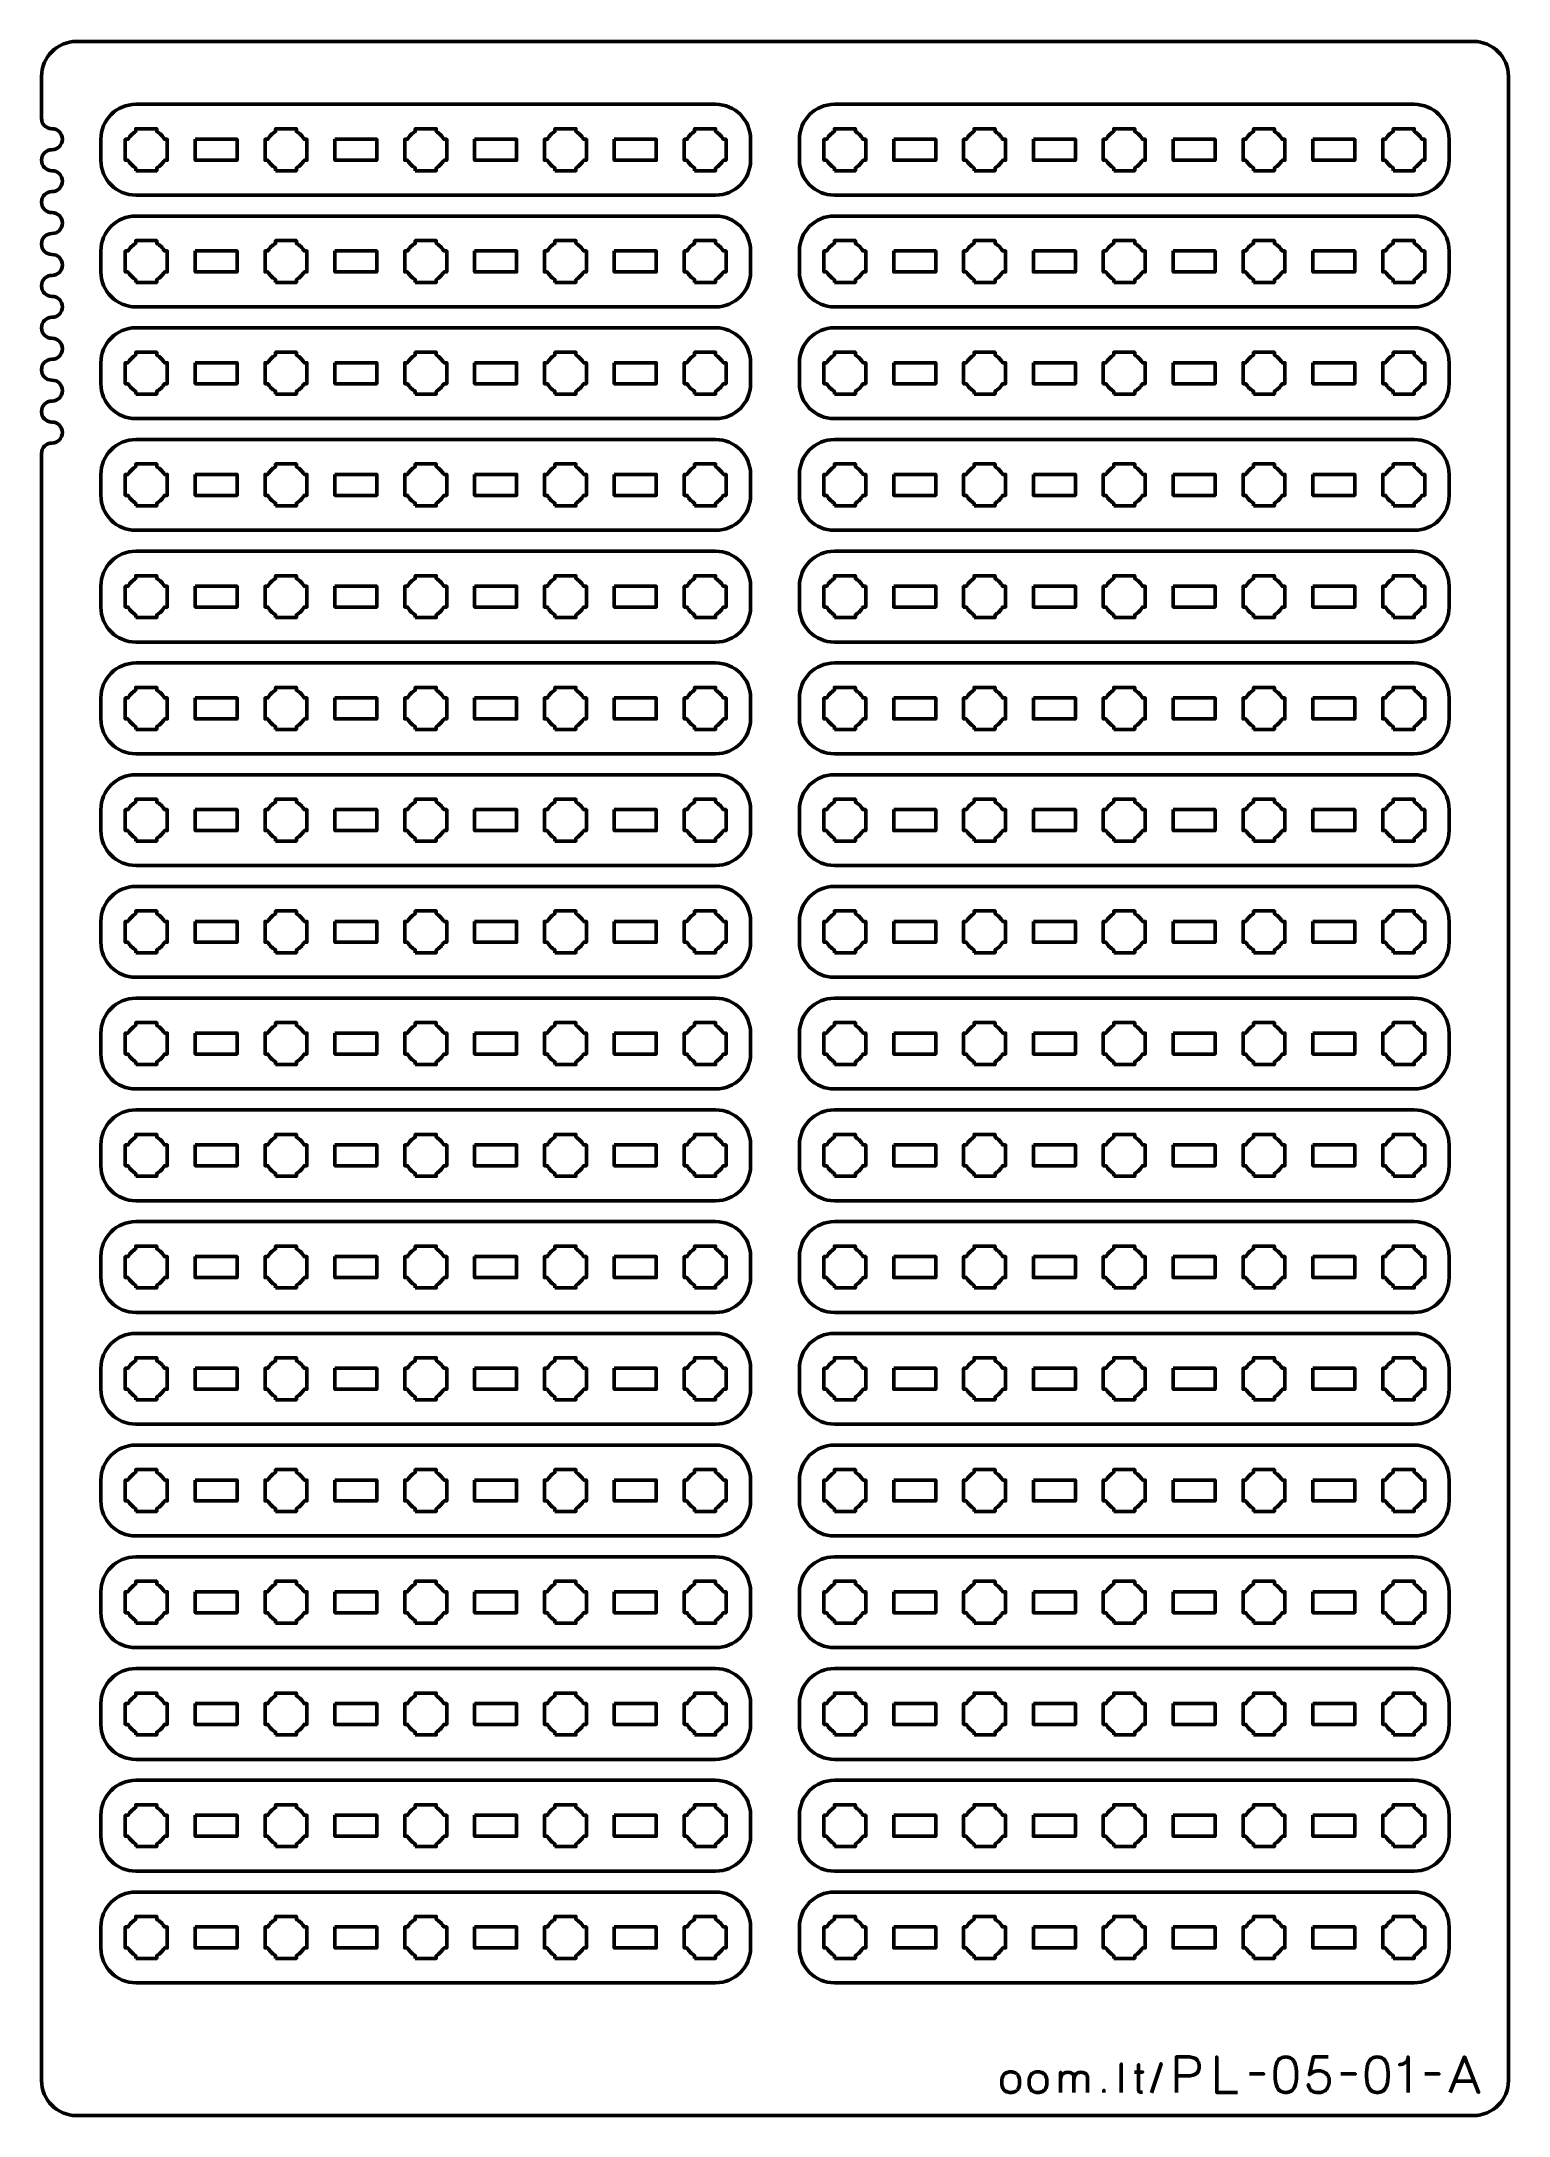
# Model space of a CAD drawing. Header units: centimetres. Extents: x -21 to 0, y -29.7 to 0.
import ezdxf

# ---------------------------------------------------------------- set-up
doc = ezdxf.new("R2010")
doc.units = ezdxf.units.CM
doc.header["$MEASUREMENT"] = 0
doc.layers.add('Layer 1', color=7, linetype='Continuous')

msp = doc.modelspace()

# ---------------------------------------------------------------- linework, layer by layer
at = {"layer": 'Layer 1', "color": 1, "lineweight": 53}
msp.add_open_spline([(-21.00003, -29.19995), (-21.00003, -29.19995), (-21.00003, -5.89992), (-21.00003, -5.89992), (-21.00003, -5.89992), (-21.00003, -5.81709), (-20.93286, -5.74992), (-20.85003, -5.74992), (-20.85003, -5.74992), (-20.7672, -5.74992), (-20.70003, -5.68275), (-20.70003, -5.59992), (-20.70003, -5.59992), (-20.70003, -5.51709), (-20.7672, -5.44992), (-20.85003, -5.44992), (-20.85003, -5.44992), (-20.93286, -5.44992), (-21.00003, -5.38275), (-21.00003, -5.29992), (-21.00003, -5.29992), (-21.00003, -5.21709), (-20.93286, -5.14992), (-20.85003, -5.14992), (-20.85003, -5.14992), (-20.7672, -5.14992), (-20.70003, -5.08275), (-20.70003, -4.99992), (-20.70003, -4.99992), (-20.70003, -4.91709), (-20.7672, -4.84992), (-20.85003, -4.84992), (-20.85003, -4.84992), (-20.93286, -4.84992), (-21.00003, -4.78275), (-21.00003, -4.69992), (-21.00003, -4.69992), (-21.00003, -4.61709), (-20.93286, -4.54992), (-20.85003, -4.54992), (-20.85003, -4.54992), (-20.7672, -4.54992), (-20.70003, -4.48275), (-20.70003, -4.39992), (-20.70003, -4.39992), (-20.70003, -4.31709), (-20.7672, -4.24992), (-20.85003, -4.24992), (-20.85003, -4.24992), (-20.93286, -4.24992), (-21.00003, -4.18275), (-21.00003, -4.09992), (-21.00003, -4.09992), (-21.00003, -4.01709), (-20.93286, -3.94992), (-20.85003, -3.94992), (-20.85003, -3.94992), (-20.7672, -3.94992), (-20.70003, -3.88275), (-20.70003, -3.79992), (-20.70003, -3.79992), (-20.70003, -3.71709), (-20.7672, -3.64992), (-20.85003, -3.64992), (-20.85003, -3.64992), (-20.93286, -3.64992), (-21.00003, -3.58275), (-21.00003, -3.49992), (-21.00003, -3.49992), (-21.00003, -3.41709), (-20.93286, -3.34992), (-20.85003, -3.34992), (-20.85003, -3.34992), (-20.7672, -3.34992), (-20.70003, -3.28275), (-20.70003, -3.19992), (-20.70003, -3.19992), (-20.70003, -3.11709), (-20.7672, -3.04992), (-20.85003, -3.04992), (-20.85003, -3.04992), (-20.93286, -3.04992), (-21.00003, -2.98275), (-21.00003, -2.89992), (-21.00003, -2.89992), (-21.00003, -2.81709), (-20.93286, -2.74992), (-20.85003, -2.74992), (-20.85003, -2.74992), (-20.7672, -2.74992), (-20.70003, -2.68275), (-20.70003, -2.59992), (-20.70003, -2.59992), (-20.70003, -2.51709), (-20.7672, -2.44992), (-20.85003, -2.44992), (-20.85003, -2.44992), (-20.93286, -2.44992), (-21.00003, -2.38275), (-21.00003, -2.29992), (-21.00003, -2.29992), (-21.00003, -2.21709), (-20.93286, -2.14992), (-20.85003, -2.14992), (-20.85003, -2.14992), (-20.7672, -2.14992), (-20.70003, -2.08275), (-20.70003, -1.99992), (-20.70003, -1.99992), (-20.70003, -1.91709), (-20.7672, -1.84992), (-20.85003, -1.84992), (-20.85003, -1.84992), (-20.93286, -1.84992), (-21.00003, -1.78275), (-21.00003, -1.69992), (-21.00003, -1.69992), (-21.00003, -1.61709), (-20.93286, -1.54992), (-20.85003, -1.54992), (-20.85003, -1.54992), (-20.7672, -1.54992), (-20.70003, -1.48275), (-20.70003, -1.39992), (-20.70003, -1.39992), (-20.70003, -1.31709), (-20.7672, -1.24992), (-20.85003, -1.24992), (-20.85003, -1.24992), (-20.93286, -1.24992), (-21.00003, -1.18275), (-21.00003, -1.09992), (-21.00003, -1.09992), (-21.00003, -1.09992), (-21.00003, -0.49992), (-21.00003, -0.49992), (-21.00003, -0.49992), (-21.00003, -0.22295), (-20.77694, 0.00004), (-20.49994, 0.00004), (-20.49994, 0.00004), (-20.49994, 0.00004), (-0.50008, 0.00004), (-0.50008, 0.00004), (-0.50008, 0.00004), (-0.22294, 0.00004), (0.00002, -0.22295), (0.00002, -0.49992), (0.00002, -0.49992), (0.00002, -0.49992), (0.00002, -29.19995), (0.00002, -29.19995), (0.00002, -29.19995), (0.00002, -29.47695), (-0.22294, -29.70004), (-0.50008, -29.70004), (-0.50008, -29.70004), (-0.50008, -29.70004), (-20.49994, -29.70004), (-20.49994, -29.70004), (-20.49994, -29.70004), (-20.77694, -29.70004), (-21.00003, -29.47695), (-21.00003, -29.19995)], degree=3, knots=[0, 0, 0, 0, 0.02439024, 0.02439024, 0.02439024, 0.02439024, 0.04878049, 0.04878049, 0.04878049, 0.04878049, 0.07317073, 0.07317073, 0.07317073, 0.07317073, 0.09756098, 0.09756098, 0.09756098, 0.09756098, 0.12195122, 0.12195122, 0.12195122, 0.12195122, 0.14634146, 0.14634146, 0.14634146, 0.14634146, 0.17073171, 0.17073171, 0.17073171, 0.17073171, 0.19512195, 0.19512195, 0.19512195, 0.19512195, 0.2195122, 0.2195122, 0.2195122, 0.2195122, 0.24390244, 0.24390244, 0.24390244, 0.24390244, 0.26829268, 0.26829268, 0.26829268, 0.26829268, 0.29268293, 0.29268293, 0.29268293, 0.29268293, 0.31707317, 0.31707317, 0.31707317, 0.31707317, 0.34146341, 0.34146341, 0.34146341, 0.34146341, 0.36585366, 0.36585366, 0.36585366, 0.36585366, 0.3902439, 0.3902439, 0.3902439, 0.3902439, 0.41463415, 0.41463415, 0.41463415, 0.41463415, 0.43902439, 0.43902439, 0.43902439, 0.43902439, 0.46341463, 0.46341463, 0.46341463, 0.46341463, 0.48780488, 0.48780488, 0.48780488, 0.48780488, 0.51219512, 0.51219512, 0.51219512, 0.51219512, 0.53658537, 0.53658537, 0.53658537, 0.53658537, 0.56097561, 0.56097561, 0.56097561, 0.56097561, 0.58536585, 0.58536585, 0.58536585, 0.58536585, 0.6097561, 0.6097561, 0.6097561, 0.6097561, 0.63414634, 0.63414634, 0.63414634, 0.63414634, 0.65853659, 0.65853659, 0.65853659, 0.65853659, 0.68292683, 0.68292683, 0.68292683, 0.68292683, 0.70731707, 0.70731707, 0.70731707, 0.70731707, 0.73170732, 0.73170732, 0.73170732, 0.73170732, 0.75609756, 0.75609756, 0.75609756, 0.75609756, 0.7804878, 0.7804878, 0.7804878, 0.7804878, 0.80487805, 0.80487805, 0.80487805, 0.80487805, 0.82926829, 0.82926829, 0.82926829, 0.82926829, 0.85365854, 0.85365854, 0.85365854, 0.85365854, 0.87804878, 0.87804878, 0.87804878, 0.87804878, 0.90243902, 0.90243902, 0.90243902, 0.90243902, 0.92682927, 0.92682927, 0.92682927, 0.92682927, 0.95121951, 0.95121951, 0.95121951, 0.95121951, 0.97560976, 0.97560976, 0.97560976, 0.97560976, 1, 1, 1, 1], dxfattribs=at)
at = {"layer": 'Layer 1', "color": 3, "lineweight": 53}
for points in [[(-19.64996, -0.89999), (-19.64996, -0.89999), (-11.35005, -0.89999), (-11.35005, -0.89999), (-11.35005, -0.89999), (-11.07305, -0.89999), (-10.84995, -1.12308), (-10.84995, -1.40008), (-10.84995, -1.40008), (-10.84995, -1.40008), (-10.84995, -1.70009), (-10.84995, -1.70009), (-10.84995, -1.70009), (-10.84995, -1.97705), (-11.07305, -2.20001), (-11.35005, -2.20001), (-11.35005, -2.20001), (-11.35005, -2.20001), (-19.64996, -2.20001), (-19.64996, -2.20001), (-19.64996, -2.20001), (-19.92696, -2.20001), (-20.15006, -1.97705), (-20.15006, -1.70009), (-20.15006, -1.70009), (-20.15006, -1.70009), (-20.15006, -1.40008), (-20.15006, -1.40008), (-20.15006, -1.40008), (-20.15006, -1.12308), (-19.92696, -0.89999), (-19.64996, -0.89999)], [(-9.64996, -0.89999), (-9.64996, -0.89999), (-1.35005, -0.89999), (-1.35005, -0.89999), (-1.35005, -0.89999), (-1.07305, -0.89999), (-0.84995, -1.12308), (-0.84995, -1.40008), (-0.84995, -1.40008), (-0.84995, -1.40008), (-0.84995, -1.70009), (-0.84995, -1.70009), (-0.84995, -1.70009), (-0.84995, -1.97705), (-1.07305, -2.20001), (-1.35005, -2.20001), (-1.35005, -2.20001), (-1.35005, -2.20001), (-9.64996, -2.20001), (-9.64996, -2.20001), (-9.64996, -2.20001), (-9.92696, -2.20001), (-10.15006, -1.97705), (-10.15006, -1.70009), (-10.15006, -1.70009), (-10.15006, -1.70009), (-10.15006, -1.40008), (-10.15006, -1.40008), (-10.15006, -1.40008), (-10.15006, -1.12308), (-9.92696, -0.89999), (-9.64996, -0.89999)], [(-19.64996, -2.49999), (-19.64996, -2.49999), (-11.35005, -2.49999), (-11.35005, -2.49999), (-11.35005, -2.49999), (-11.07305, -2.49999), (-10.84995, -2.72308), (-10.84995, -3.00008), (-10.84995, -3.00008), (-10.84995, -3.00008), (-10.84995, -3.30009), (-10.84995, -3.30009), (-10.84995, -3.30009), (-10.84995, -3.57705), (-11.07305, -3.80001), (-11.35005, -3.80001), (-11.35005, -3.80001), (-11.35005, -3.80001), (-19.64996, -3.80001), (-19.64996, -3.80001), (-19.64996, -3.80001), (-19.92696, -3.80001), (-20.15006, -3.57705), (-20.15006, -3.30009), (-20.15006, -3.30009), (-20.15006, -3.30009), (-20.15006, -3.00008), (-20.15006, -3.00008), (-20.15006, -3.00008), (-20.15006, -2.72308), (-19.92696, -2.49999), (-19.64996, -2.49999)], [(-9.64996, -2.49999), (-9.64996, -2.49999), (-1.35005, -2.49999), (-1.35005, -2.49999), (-1.35005, -2.49999), (-1.07305, -2.49999), (-0.84995, -2.72308), (-0.84995, -3.00008), (-0.84995, -3.00008), (-0.84995, -3.00008), (-0.84995, -3.30009), (-0.84995, -3.30009), (-0.84995, -3.30009), (-0.84995, -3.57705), (-1.07305, -3.80001), (-1.35005, -3.80001), (-1.35005, -3.80001), (-1.35005, -3.80001), (-9.64996, -3.80001), (-9.64996, -3.80001), (-9.64996, -3.80001), (-9.92696, -3.80001), (-10.15006, -3.57705), (-10.15006, -3.30009), (-10.15006, -3.30009), (-10.15006, -3.30009), (-10.15006, -3.00008), (-10.15006, -3.00008), (-10.15006, -3.00008), (-10.15006, -2.72308), (-9.92696, -2.49999), (-9.64996, -2.49999)], [(-19.64996, -4.09999), (-19.64996, -4.09999), (-11.35005, -4.09999), (-11.35005, -4.09999), (-11.35005, -4.09999), (-11.07305, -4.09999), (-10.84995, -4.32308), (-10.84995, -4.60008), (-10.84995, -4.60008), (-10.84995, -4.60008), (-10.84995, -4.90009), (-10.84995, -4.90009), (-10.84995, -4.90009), (-10.84995, -5.17705), (-11.07305, -5.40001), (-11.35005, -5.40001), (-11.35005, -5.40001), (-11.35005, -5.40001), (-19.64996, -5.40001), (-19.64996, -5.40001), (-19.64996, -5.40001), (-19.92696, -5.40001), (-20.15006, -5.17705), (-20.15006, -4.90009), (-20.15006, -4.90009), (-20.15006, -4.90009), (-20.15006, -4.60008), (-20.15006, -4.60008), (-20.15006, -4.60008), (-20.15006, -4.32308), (-19.92696, -4.09999), (-19.64996, -4.09999)], [(-9.64996, -4.09999), (-9.64996, -4.09999), (-1.35005, -4.09999), (-1.35005, -4.09999), (-1.35005, -4.09999), (-1.07305, -4.09999), (-0.84995, -4.32308), (-0.84995, -4.60008), (-0.84995, -4.60008), (-0.84995, -4.60008), (-0.84995, -4.90009), (-0.84995, -4.90009), (-0.84995, -4.90009), (-0.84995, -5.17705), (-1.07305, -5.40001), (-1.35005, -5.40001), (-1.35005, -5.40001), (-1.35005, -5.40001), (-9.64996, -5.40001), (-9.64996, -5.40001), (-9.64996, -5.40001), (-9.92696, -5.40001), (-10.15006, -5.17705), (-10.15006, -4.90009), (-10.15006, -4.90009), (-10.15006, -4.90009), (-10.15006, -4.60008), (-10.15006, -4.60008), (-10.15006, -4.60008), (-10.15006, -4.32308), (-9.92696, -4.09999), (-9.64996, -4.09999)], [(-19.64996, -5.69999), (-19.64996, -5.69999), (-11.35005, -5.69999), (-11.35005, -5.69999), (-11.35005, -5.69999), (-11.07305, -5.69999), (-10.84995, -5.92308), (-10.84995, -6.20008), (-10.84995, -6.20008), (-10.84995, -6.20008), (-10.84995, -6.50009), (-10.84995, -6.50009), (-10.84995, -6.50009), (-10.84995, -6.77705), (-11.07305, -7.00001), (-11.35005, -7.00001), (-11.35005, -7.00001), (-11.35005, -7.00001), (-19.64996, -7.00001), (-19.64996, -7.00001), (-19.64996, -7.00001), (-19.92696, -7.00001), (-20.15006, -6.77705), (-20.15006, -6.50009), (-20.15006, -6.50009), (-20.15006, -6.50009), (-20.15006, -6.20008), (-20.15006, -6.20008), (-20.15006, -6.20008), (-20.15006, -5.92308), (-19.92696, -5.69999), (-19.64996, -5.69999)], [(-9.64996, -5.69999), (-9.64996, -5.69999), (-1.35005, -5.69999), (-1.35005, -5.69999), (-1.35005, -5.69999), (-1.07305, -5.69999), (-0.84995, -5.92308), (-0.84995, -6.20008), (-0.84995, -6.20008), (-0.84995, -6.20008), (-0.84995, -6.50009), (-0.84995, -6.50009), (-0.84995, -6.50009), (-0.84995, -6.77705), (-1.07305, -7.00001), (-1.35005, -7.00001), (-1.35005, -7.00001), (-1.35005, -7.00001), (-9.64996, -7.00001), (-9.64996, -7.00001), (-9.64996, -7.00001), (-9.92696, -7.00001), (-10.15006, -6.77705), (-10.15006, -6.50009), (-10.15006, -6.50009), (-10.15006, -6.50009), (-10.15006, -6.20008), (-10.15006, -6.20008), (-10.15006, -6.20008), (-10.15006, -5.92308), (-9.92696, -5.69999), (-9.64996, -5.69999)], [(-19.64996, -7.29999), (-19.64996, -7.29999), (-11.35005, -7.29999), (-11.35005, -7.29999), (-11.35005, -7.29999), (-11.07305, -7.29999), (-10.84995, -7.52308), (-10.84995, -7.80008), (-10.84995, -7.80008), (-10.84995, -7.80008), (-10.84995, -8.10009), (-10.84995, -8.10009), (-10.84995, -8.10009), (-10.84995, -8.37705), (-11.07305, -8.60001), (-11.35005, -8.60001), (-11.35005, -8.60001), (-11.35005, -8.60001), (-19.64996, -8.60001), (-19.64996, -8.60001), (-19.64996, -8.60001), (-19.92696, -8.60001), (-20.15006, -8.37705), (-20.15006, -8.10009), (-20.15006, -8.10009), (-20.15006, -8.10009), (-20.15006, -7.80008), (-20.15006, -7.80008), (-20.15006, -7.80008), (-20.15006, -7.52308), (-19.92696, -7.29999), (-19.64996, -7.29999)], [(-9.64996, -7.29999), (-9.64996, -7.29999), (-1.35005, -7.29999), (-1.35005, -7.29999), (-1.35005, -7.29999), (-1.07305, -7.29999), (-0.84995, -7.52308), (-0.84995, -7.80008), (-0.84995, -7.80008), (-0.84995, -7.80008), (-0.84995, -8.10009), (-0.84995, -8.10009), (-0.84995, -8.10009), (-0.84995, -8.37705), (-1.07305, -8.60001), (-1.35005, -8.60001), (-1.35005, -8.60001), (-1.35005, -8.60001), (-9.64996, -8.60001), (-9.64996, -8.60001), (-9.64996, -8.60001), (-9.92696, -8.60001), (-10.15006, -8.37705), (-10.15006, -8.10009), (-10.15006, -8.10009), (-10.15006, -8.10009), (-10.15006, -7.80008), (-10.15006, -7.80008), (-10.15006, -7.80008), (-10.15006, -7.52308), (-9.92696, -7.29999), (-9.64996, -7.29999)], [(-19.64996, -8.89999), (-19.64996, -8.89999), (-11.35005, -8.89999), (-11.35005, -8.89999), (-11.35005, -8.89999), (-11.07305, -8.89999), (-10.84995, -9.12308), (-10.84995, -9.40008), (-10.84995, -9.40008), (-10.84995, -9.40008), (-10.84995, -9.70009), (-10.84995, -9.70009), (-10.84995, -9.70009), (-10.84995, -9.97705), (-11.07305, -10.20001), (-11.35005, -10.20001), (-11.35005, -10.20001), (-11.35005, -10.20001), (-19.64996, -10.20001), (-19.64996, -10.20001), (-19.64996, -10.20001), (-19.92696, -10.20001), (-20.15006, -9.97705), (-20.15006, -9.70009), (-20.15006, -9.70009), (-20.15006, -9.70009), (-20.15006, -9.40008), (-20.15006, -9.40008), (-20.15006, -9.40008), (-20.15006, -9.12308), (-19.92696, -8.89999), (-19.64996, -8.89999)], [(-9.64996, -8.89999), (-9.64996, -8.89999), (-1.35005, -8.89999), (-1.35005, -8.89999), (-1.35005, -8.89999), (-1.07305, -8.89999), (-0.84995, -9.12308), (-0.84995, -9.40008), (-0.84995, -9.40008), (-0.84995, -9.40008), (-0.84995, -9.70009), (-0.84995, -9.70009), (-0.84995, -9.70009), (-0.84995, -9.97705), (-1.07305, -10.20001), (-1.35005, -10.20001), (-1.35005, -10.20001), (-1.35005, -10.20001), (-9.64996, -10.20001), (-9.64996, -10.20001), (-9.64996, -10.20001), (-9.92696, -10.20001), (-10.15006, -9.97705), (-10.15006, -9.70009), (-10.15006, -9.70009), (-10.15006, -9.70009), (-10.15006, -9.40008), (-10.15006, -9.40008), (-10.15006, -9.40008), (-10.15006, -9.12308), (-9.92696, -8.89999), (-9.64996, -8.89999)], [(-19.64996, -10.49999), (-19.64996, -10.49999), (-11.35005, -10.49999), (-11.35005, -10.49999), (-11.35005, -10.49999), (-11.07305, -10.49999), (-10.84995, -10.72308), (-10.84995, -11.00008), (-10.84995, -11.00008), (-10.84995, -11.00008), (-10.84995, -11.30009), (-10.84995, -11.30009), (-10.84995, -11.30009), (-10.84995, -11.57705), (-11.07305, -11.80001), (-11.35005, -11.80001), (-11.35005, -11.80001), (-11.35005, -11.80001), (-19.64996, -11.80001), (-19.64996, -11.80001), (-19.64996, -11.80001), (-19.92696, -11.80001), (-20.15006, -11.57705), (-20.15006, -11.30009), (-20.15006, -11.30009), (-20.15006, -11.30009), (-20.15006, -11.00008), (-20.15006, -11.00008), (-20.15006, -11.00008), (-20.15006, -10.72308), (-19.92696, -10.49999), (-19.64996, -10.49999)], [(-9.64996, -10.49999), (-9.64996, -10.49999), (-1.35005, -10.49999), (-1.35005, -10.49999), (-1.35005, -10.49999), (-1.07305, -10.49999), (-0.84995, -10.72308), (-0.84995, -11.00008), (-0.84995, -11.00008), (-0.84995, -11.00008), (-0.84995, -11.30009), (-0.84995, -11.30009), (-0.84995, -11.30009), (-0.84995, -11.57705), (-1.07305, -11.80001), (-1.35005, -11.80001), (-1.35005, -11.80001), (-1.35005, -11.80001), (-9.64996, -11.80001), (-9.64996, -11.80001), (-9.64996, -11.80001), (-9.92696, -11.80001), (-10.15006, -11.57705), (-10.15006, -11.30009), (-10.15006, -11.30009), (-10.15006, -11.30009), (-10.15006, -11.00008), (-10.15006, -11.00008), (-10.15006, -11.00008), (-10.15006, -10.72308), (-9.92696, -10.49999), (-9.64996, -10.49999)], [(-19.64996, -12.09999), (-19.64996, -12.09999), (-11.35005, -12.09999), (-11.35005, -12.09999), (-11.35005, -12.09999), (-11.07305, -12.09999), (-10.84995, -12.32308), (-10.84995, -12.60008), (-10.84995, -12.60008), (-10.84995, -12.60008), (-10.84995, -12.90009), (-10.84995, -12.90009), (-10.84995, -12.90009), (-10.84995, -13.17705), (-11.07305, -13.40001), (-11.35005, -13.40001), (-11.35005, -13.40001), (-11.35005, -13.40001), (-19.64996, -13.40001), (-19.64996, -13.40001), (-19.64996, -13.40001), (-19.92696, -13.40001), (-20.15006, -13.17705), (-20.15006, -12.90009), (-20.15006, -12.90009), (-20.15006, -12.90009), (-20.15006, -12.60008), (-20.15006, -12.60008), (-20.15006, -12.60008), (-20.15006, -12.32308), (-19.92696, -12.09999), (-19.64996, -12.09999)], [(-9.64996, -12.09999), (-9.64996, -12.09999), (-1.35005, -12.09999), (-1.35005, -12.09999), (-1.35005, -12.09999), (-1.07305, -12.09999), (-0.84995, -12.32308), (-0.84995, -12.60008), (-0.84995, -12.60008), (-0.84995, -12.60008), (-0.84995, -12.90009), (-0.84995, -12.90009), (-0.84995, -12.90009), (-0.84995, -13.17705), (-1.07305, -13.40001), (-1.35005, -13.40001), (-1.35005, -13.40001), (-1.35005, -13.40001), (-9.64996, -13.40001), (-9.64996, -13.40001), (-9.64996, -13.40001), (-9.92696, -13.40001), (-10.15006, -13.17705), (-10.15006, -12.90009), (-10.15006, -12.90009), (-10.15006, -12.90009), (-10.15006, -12.60008), (-10.15006, -12.60008), (-10.15006, -12.60008), (-10.15006, -12.32308), (-9.92696, -12.09999), (-9.64996, -12.09999)], [(-19.64996, -13.69999), (-19.64996, -13.69999), (-11.35005, -13.69999), (-11.35005, -13.69999), (-11.35005, -13.69999), (-11.07305, -13.69999), (-10.84995, -13.92308), (-10.84995, -14.20008), (-10.84995, -14.20008), (-10.84995, -14.20008), (-10.84995, -14.50009), (-10.84995, -14.50009), (-10.84995, -14.50009), (-10.84995, -14.77705), (-11.07305, -15.00001), (-11.35005, -15.00001), (-11.35005, -15.00001), (-11.35005, -15.00001), (-19.64996, -15.00001), (-19.64996, -15.00001), (-19.64996, -15.00001), (-19.92696, -15.00001), (-20.15006, -14.77705), (-20.15006, -14.50009), (-20.15006, -14.50009), (-20.15006, -14.50009), (-20.15006, -14.20008), (-20.15006, -14.20008), (-20.15006, -14.20008), (-20.15006, -13.92308), (-19.92696, -13.69999), (-19.64996, -13.69999)], [(-9.64996, -13.69999), (-9.64996, -13.69999), (-1.35005, -13.69999), (-1.35005, -13.69999), (-1.35005, -13.69999), (-1.07305, -13.69999), (-0.84995, -13.92308), (-0.84995, -14.20008), (-0.84995, -14.20008), (-0.84995, -14.20008), (-0.84995, -14.50009), (-0.84995, -14.50009), (-0.84995, -14.50009), (-0.84995, -14.77705), (-1.07305, -15.00001), (-1.35005, -15.00001), (-1.35005, -15.00001), (-1.35005, -15.00001), (-9.64996, -15.00001), (-9.64996, -15.00001), (-9.64996, -15.00001), (-9.92696, -15.00001), (-10.15006, -14.77705), (-10.15006, -14.50009), (-10.15006, -14.50009), (-10.15006, -14.50009), (-10.15006, -14.20008), (-10.15006, -14.20008), (-10.15006, -14.20008), (-10.15006, -13.92308), (-9.92696, -13.69999), (-9.64996, -13.69999)], [(-19.64996, -15.29999), (-19.64996, -15.29999), (-11.35005, -15.29999), (-11.35005, -15.29999), (-11.35005, -15.29999), (-11.07305, -15.29999), (-10.84995, -15.52308), (-10.84995, -15.80008), (-10.84995, -15.80008), (-10.84995, -15.80008), (-10.84995, -16.10009), (-10.84995, -16.10009), (-10.84995, -16.10009), (-10.84995, -16.37705), (-11.07305, -16.60001), (-11.35005, -16.60001), (-11.35005, -16.60001), (-11.35005, -16.60001), (-19.64996, -16.60001), (-19.64996, -16.60001), (-19.64996, -16.60001), (-19.92696, -16.60001), (-20.15006, -16.37705), (-20.15006, -16.10009), (-20.15006, -16.10009), (-20.15006, -16.10009), (-20.15006, -15.80008), (-20.15006, -15.80008), (-20.15006, -15.80008), (-20.15006, -15.52308), (-19.92696, -15.29999), (-19.64996, -15.29999)], [(-9.64996, -15.29999), (-9.64996, -15.29999), (-1.35005, -15.29999), (-1.35005, -15.29999), (-1.35005, -15.29999), (-1.07305, -15.29999), (-0.84995, -15.52308), (-0.84995, -15.80008), (-0.84995, -15.80008), (-0.84995, -15.80008), (-0.84995, -16.10009), (-0.84995, -16.10009), (-0.84995, -16.10009), (-0.84995, -16.37705), (-1.07305, -16.60001), (-1.35005, -16.60001), (-1.35005, -16.60001), (-1.35005, -16.60001), (-9.64996, -16.60001), (-9.64996, -16.60001), (-9.64996, -16.60001), (-9.92696, -16.60001), (-10.15006, -16.37705), (-10.15006, -16.10009), (-10.15006, -16.10009), (-10.15006, -16.10009), (-10.15006, -15.80008), (-10.15006, -15.80008), (-10.15006, -15.80008), (-10.15006, -15.52308), (-9.92696, -15.29999), (-9.64996, -15.29999)], [(-19.64996, -16.89999), (-19.64996, -16.89999), (-11.35005, -16.89999), (-11.35005, -16.89999), (-11.35005, -16.89999), (-11.07305, -16.89999), (-10.84995, -17.12308), (-10.84995, -17.40008), (-10.84995, -17.40008), (-10.84995, -17.40008), (-10.84995, -17.70009), (-10.84995, -17.70009), (-10.84995, -17.70009), (-10.84995, -17.97705), (-11.07305, -18.20001), (-11.35005, -18.20001), (-11.35005, -18.20001), (-11.35005, -18.20001), (-19.64996, -18.20001), (-19.64996, -18.20001), (-19.64996, -18.20001), (-19.92696, -18.20001), (-20.15006, -17.97705), (-20.15006, -17.70009), (-20.15006, -17.70009), (-20.15006, -17.70009), (-20.15006, -17.40008), (-20.15006, -17.40008), (-20.15006, -17.40008), (-20.15006, -17.12308), (-19.92696, -16.89999), (-19.64996, -16.89999)], [(-9.64996, -16.89999), (-9.64996, -16.89999), (-1.35005, -16.89999), (-1.35005, -16.89999), (-1.35005, -16.89999), (-1.07305, -16.89999), (-0.84995, -17.12308), (-0.84995, -17.40008), (-0.84995, -17.40008), (-0.84995, -17.40008), (-0.84995, -17.70009), (-0.84995, -17.70009), (-0.84995, -17.70009), (-0.84995, -17.97705), (-1.07305, -18.20001), (-1.35005, -18.20001), (-1.35005, -18.20001), (-1.35005, -18.20001), (-9.64996, -18.20001), (-9.64996, -18.20001), (-9.64996, -18.20001), (-9.92696, -18.20001), (-10.15006, -17.97705), (-10.15006, -17.70009), (-10.15006, -17.70009), (-10.15006, -17.70009), (-10.15006, -17.40008), (-10.15006, -17.40008), (-10.15006, -17.40008), (-10.15006, -17.12308), (-9.92696, -16.89999), (-9.64996, -16.89999)], [(-19.64996, -18.49999), (-19.64996, -18.49999), (-11.35005, -18.49999), (-11.35005, -18.49999), (-11.35005, -18.49999), (-11.07305, -18.49999), (-10.84995, -18.72308), (-10.84995, -19.00008), (-10.84995, -19.00008), (-10.84995, -19.00008), (-10.84995, -19.30009), (-10.84995, -19.30009), (-10.84995, -19.30009), (-10.84995, -19.57705), (-11.07305, -19.80001), (-11.35005, -19.80001), (-11.35005, -19.80001), (-11.35005, -19.80001), (-19.64996, -19.80001), (-19.64996, -19.80001), (-19.64996, -19.80001), (-19.92696, -19.80001), (-20.15006, -19.57705), (-20.15006, -19.30009), (-20.15006, -19.30009), (-20.15006, -19.30009), (-20.15006, -19.00008), (-20.15006, -19.00008), (-20.15006, -19.00008), (-20.15006, -18.72308), (-19.92696, -18.49999), (-19.64996, -18.49999)], [(-9.64996, -18.49999), (-9.64996, -18.49999), (-1.35005, -18.49999), (-1.35005, -18.49999), (-1.35005, -18.49999), (-1.07305, -18.49999), (-0.84995, -18.72308), (-0.84995, -19.00008), (-0.84995, -19.00008), (-0.84995, -19.00008), (-0.84995, -19.30009), (-0.84995, -19.30009), (-0.84995, -19.30009), (-0.84995, -19.57705), (-1.07305, -19.80001), (-1.35005, -19.80001), (-1.35005, -19.80001), (-1.35005, -19.80001), (-9.64996, -19.80001), (-9.64996, -19.80001), (-9.64996, -19.80001), (-9.92696, -19.80001), (-10.15006, -19.57705), (-10.15006, -19.30009), (-10.15006, -19.30009), (-10.15006, -19.30009), (-10.15006, -19.00008), (-10.15006, -19.00008), (-10.15006, -19.00008), (-10.15006, -18.72308), (-9.92696, -18.49999), (-9.64996, -18.49999)], [(-19.64996, -20.09999), (-19.64996, -20.09999), (-11.35005, -20.09999), (-11.35005, -20.09999), (-11.35005, -20.09999), (-11.07305, -20.09999), (-10.84995, -20.32308), (-10.84995, -20.60008), (-10.84995, -20.60008), (-10.84995, -20.60008), (-10.84995, -20.90009), (-10.84995, -20.90009), (-10.84995, -20.90009), (-10.84995, -21.17705), (-11.07305, -21.40001), (-11.35005, -21.40001), (-11.35005, -21.40001), (-11.35005, -21.40001), (-19.64996, -21.40001), (-19.64996, -21.40001), (-19.64996, -21.40001), (-19.92696, -21.40001), (-20.15006, -21.17705), (-20.15006, -20.90009), (-20.15006, -20.90009), (-20.15006, -20.90009), (-20.15006, -20.60008), (-20.15006, -20.60008), (-20.15006, -20.60008), (-20.15006, -20.32308), (-19.92696, -20.09999), (-19.64996, -20.09999)], [(-9.64996, -20.09999), (-9.64996, -20.09999), (-1.35005, -20.09999), (-1.35005, -20.09999), (-1.35005, -20.09999), (-1.07305, -20.09999), (-0.84995, -20.32308), (-0.84995, -20.60008), (-0.84995, -20.60008), (-0.84995, -20.60008), (-0.84995, -20.90009), (-0.84995, -20.90009), (-0.84995, -20.90009), (-0.84995, -21.17705), (-1.07305, -21.40001), (-1.35005, -21.40001), (-1.35005, -21.40001), (-1.35005, -21.40001), (-9.64996, -21.40001), (-9.64996, -21.40001), (-9.64996, -21.40001), (-9.92696, -21.40001), (-10.15006, -21.17705), (-10.15006, -20.90009), (-10.15006, -20.90009), (-10.15006, -20.90009), (-10.15006, -20.60008), (-10.15006, -20.60008), (-10.15006, -20.60008), (-10.15006, -20.32308), (-9.92696, -20.09999), (-9.64996, -20.09999)], [(-19.64996, -21.69999), (-19.64996, -21.69999), (-11.35005, -21.69999), (-11.35005, -21.69999), (-11.35005, -21.69999), (-11.07305, -21.69999), (-10.84995, -21.92308), (-10.84995, -22.20008), (-10.84995, -22.20008), (-10.84995, -22.20008), (-10.84995, -22.50009), (-10.84995, -22.50009), (-10.84995, -22.50009), (-10.84995, -22.77705), (-11.07305, -23.00001), (-11.35005, -23.00001), (-11.35005, -23.00001), (-11.35005, -23.00001), (-19.64996, -23.00001), (-19.64996, -23.00001), (-19.64996, -23.00001), (-19.92696, -23.00001), (-20.15006, -22.77705), (-20.15006, -22.50009), (-20.15006, -22.50009), (-20.15006, -22.50009), (-20.15006, -22.20008), (-20.15006, -22.20008), (-20.15006, -22.20008), (-20.15006, -21.92308), (-19.92696, -21.69999), (-19.64996, -21.69999)], [(-9.64996, -21.69999), (-9.64996, -21.69999), (-1.35005, -21.69999), (-1.35005, -21.69999), (-1.35005, -21.69999), (-1.07305, -21.69999), (-0.84995, -21.92308), (-0.84995, -22.20008), (-0.84995, -22.20008), (-0.84995, -22.20008), (-0.84995, -22.50009), (-0.84995, -22.50009), (-0.84995, -22.50009), (-0.84995, -22.77705), (-1.07305, -23.00001), (-1.35005, -23.00001), (-1.35005, -23.00001), (-1.35005, -23.00001), (-9.64996, -23.00001), (-9.64996, -23.00001), (-9.64996, -23.00001), (-9.92696, -23.00001), (-10.15006, -22.77705), (-10.15006, -22.50009), (-10.15006, -22.50009), (-10.15006, -22.50009), (-10.15006, -22.20008), (-10.15006, -22.20008), (-10.15006, -22.20008), (-10.15006, -21.92308), (-9.92696, -21.69999), (-9.64996, -21.69999)], [(-19.64996, -23.29999), (-19.64996, -23.29999), (-11.35005, -23.29999), (-11.35005, -23.29999), (-11.35005, -23.29999), (-11.07305, -23.29999), (-10.84995, -23.52308), (-10.84995, -23.80008), (-10.84995, -23.80008), (-10.84995, -23.80008), (-10.84995, -24.10009), (-10.84995, -24.10009), (-10.84995, -24.10009), (-10.84995, -24.37705), (-11.07305, -24.60001), (-11.35005, -24.60001), (-11.35005, -24.60001), (-11.35005, -24.60001), (-19.64996, -24.60001), (-19.64996, -24.60001), (-19.64996, -24.60001), (-19.92696, -24.60001), (-20.15006, -24.37705), (-20.15006, -24.10009), (-20.15006, -24.10009), (-20.15006, -24.10009), (-20.15006, -23.80008), (-20.15006, -23.80008), (-20.15006, -23.80008), (-20.15006, -23.52308), (-19.92696, -23.29999), (-19.64996, -23.29999)], [(-9.64996, -23.29999), (-9.64996, -23.29999), (-1.35005, -23.29999), (-1.35005, -23.29999), (-1.35005, -23.29999), (-1.07305, -23.29999), (-0.84995, -23.52308), (-0.84995, -23.80008), (-0.84995, -23.80008), (-0.84995, -23.80008), (-0.84995, -24.10009), (-0.84995, -24.10009), (-0.84995, -24.10009), (-0.84995, -24.37705), (-1.07305, -24.60001), (-1.35005, -24.60001), (-1.35005, -24.60001), (-1.35005, -24.60001), (-9.64996, -24.60001), (-9.64996, -24.60001), (-9.64996, -24.60001), (-9.92696, -24.60001), (-10.15006, -24.37705), (-10.15006, -24.10009), (-10.15006, -24.10009), (-10.15006, -24.10009), (-10.15006, -23.80008), (-10.15006, -23.80008), (-10.15006, -23.80008), (-10.15006, -23.52308), (-9.92696, -23.29999), (-9.64996, -23.29999)], [(-19.64996, -24.89999), (-19.64996, -24.89999), (-11.35005, -24.89999), (-11.35005, -24.89999), (-11.35005, -24.89999), (-11.07305, -24.89999), (-10.84995, -25.12308), (-10.84995, -25.40008), (-10.84995, -25.40008), (-10.84995, -25.40008), (-10.84995, -25.70009), (-10.84995, -25.70009), (-10.84995, -25.70009), (-10.84995, -25.97705), (-11.07305, -26.20001), (-11.35005, -26.20001), (-11.35005, -26.20001), (-11.35005, -26.20001), (-19.64996, -26.20001), (-19.64996, -26.20001), (-19.64996, -26.20001), (-19.92696, -26.20001), (-20.15006, -25.97705), (-20.15006, -25.70009), (-20.15006, -25.70009), (-20.15006, -25.70009), (-20.15006, -25.40008), (-20.15006, -25.40008), (-20.15006, -25.40008), (-20.15006, -25.12308), (-19.92696, -24.89999), (-19.64996, -24.89999)], [(-9.64996, -24.89999), (-9.64996, -24.89999), (-1.35005, -24.89999), (-1.35005, -24.89999), (-1.35005, -24.89999), (-1.07305, -24.89999), (-0.84995, -25.12308), (-0.84995, -25.40008), (-0.84995, -25.40008), (-0.84995, -25.40008), (-0.84995, -25.70009), (-0.84995, -25.70009), (-0.84995, -25.70009), (-0.84995, -25.97705), (-1.07305, -26.20001), (-1.35005, -26.20001), (-1.35005, -26.20001), (-1.35005, -26.20001), (-9.64996, -26.20001), (-9.64996, -26.20001), (-9.64996, -26.20001), (-9.92696, -26.20001), (-10.15006, -25.97705), (-10.15006, -25.70009), (-10.15006, -25.70009), (-10.15006, -25.70009), (-10.15006, -25.40008), (-10.15006, -25.40008), (-10.15006, -25.40008), (-10.15006, -25.12308), (-9.92696, -24.89999), (-9.64996, -24.89999)], [(-19.64996, -26.49999), (-19.64996, -26.49999), (-11.35005, -26.49999), (-11.35005, -26.49999), (-11.35005, -26.49999), (-11.07305, -26.49999), (-10.84995, -26.72308), (-10.84995, -27.00008), (-10.84995, -27.00008), (-10.84995, -27.00008), (-10.84995, -27.30009), (-10.84995, -27.30009), (-10.84995, -27.30009), (-10.84995, -27.57705), (-11.07305, -27.80001), (-11.35005, -27.80001), (-11.35005, -27.80001), (-11.35005, -27.80001), (-19.64996, -27.80001), (-19.64996, -27.80001), (-19.64996, -27.80001), (-19.92696, -27.80001), (-20.15006, -27.57705), (-20.15006, -27.30009), (-20.15006, -27.30009), (-20.15006, -27.30009), (-20.15006, -27.00008), (-20.15006, -27.00008), (-20.15006, -27.00008), (-20.15006, -26.72308), (-19.92696, -26.49999), (-19.64996, -26.49999)], [(-9.64996, -26.49999), (-9.64996, -26.49999), (-1.35005, -26.49999), (-1.35005, -26.49999), (-1.35005, -26.49999), (-1.07305, -26.49999), (-0.84995, -26.72308), (-0.84995, -27.00008), (-0.84995, -27.00008), (-0.84995, -27.00008), (-0.84995, -27.30009), (-0.84995, -27.30009), (-0.84995, -27.30009), (-0.84995, -27.57705), (-1.07305, -27.80001), (-1.35005, -27.80001), (-1.35005, -27.80001), (-1.35005, -27.80001), (-9.64996, -27.80001), (-9.64996, -27.80001), (-9.64996, -27.80001), (-9.92696, -27.80001), (-10.15006, -27.57705), (-10.15006, -27.30009), (-10.15006, -27.30009), (-10.15006, -27.30009), (-10.15006, -27.00008), (-10.15006, -27.00008), (-10.15006, -27.00008), (-10.15006, -26.72308), (-9.92696, -26.49999), (-9.64996, -26.49999)]]:
    msp.add_open_spline(points, degree=3, knots=[0, 0, 0, 0, 0.125, 0.125, 0.125, 0.125, 0.25, 0.25, 0.25, 0.25, 0.375, 0.375, 0.375, 0.375, 0.5, 0.5, 0.5, 0.5, 0.625, 0.625, 0.625, 0.625, 0.75, 0.75, 0.75, 0.75, 0.875, 0.875, 0.875, 0.875, 1, 1, 1, 1], dxfattribs=at)
at = {"layer": 'Layer 1', "lineweight": 53}
for points, knots in [([(-19.64996, -1.85002), (-19.64996, -1.85002), (-19.64996, -1.80991), (-19.64996, -1.80991), (-19.64996, -1.80991), (-19.69557, -1.78359), (-19.7335, -1.74556), (-19.75982, -1.70009), (-19.75982, -1.70009), (-19.75982, -1.70009), (-19.80003, -1.70009), (-19.80003, -1.70009), (-19.80003, -1.70009), (-19.80003, -1.70009), (-19.80003, -1.55001), (-19.80003, -1.55001), (-19.80003, -1.55001), (-19.80003, -1.55001), (-19.80003, -1.40008), (-19.80003, -1.40008), (-19.80003, -1.40008), (-19.80003, -1.40008), (-19.75982, -1.40008), (-19.75982, -1.40008), (-19.75982, -1.40008), (-19.7335, -1.35447), (-19.69557, -1.31655), (-19.64996, -1.29023), (-19.64996, -1.29023), (-19.64996, -1.29023), (-19.64996, -1.25001), (-19.64996, -1.25001), (-19.64996, -1.25001), (-19.64996, -1.25001), (-19.50003, -1.25001), (-19.50003, -1.25001), (-19.50003, -1.25001), (-19.50003, -1.25001), (-19.34996, -1.25001), (-19.34996, -1.25001), (-19.34996, -1.25001), (-19.34996, -1.25001), (-19.34996, -1.29023), (-19.34996, -1.29023), (-19.34996, -1.29023), (-19.30449, -1.31655), (-19.26646, -1.35447), (-19.24014, -1.40008), (-19.24014, -1.40008), (-19.24014, -1.40008), (-19.20003, -1.40008), (-19.20003, -1.40008), (-19.20003, -1.40008), (-19.20003, -1.40008), (-19.20003, -1.55001), (-19.20003, -1.55001), (-19.20003, -1.55001), (-19.20003, -1.55001), (-19.20003, -1.70009), (-19.20003, -1.70009), (-19.20003, -1.70009), (-19.20003, -1.70009), (-19.24014, -1.70009), (-19.24014, -1.70009), (-19.24014, -1.70009), (-19.26646, -1.74556), (-19.30449, -1.78359), (-19.34996, -1.80991), (-19.34996, -1.80991), (-19.34996, -1.80991), (-19.34996, -1.85002), (-19.34996, -1.85002), (-19.34996, -1.85002), (-19.34996, -1.85002), (-19.50003, -1.85002), (-19.50003, -1.85002), (-19.50003, -1.85002), (-19.50003, -1.85002), (-19.64996, -1.85002), (-19.64996, -1.85002)], [0, 0, 0, 0, 0.05, 0.05, 0.05, 0.05, 0.1, 0.1, 0.1, 0.1, 0.15, 0.15, 0.15, 0.15, 0.2, 0.2, 0.2, 0.2, 0.25, 0.25, 0.25, 0.25, 0.3, 0.3, 0.3, 0.3, 0.35, 0.35, 0.35, 0.35, 0.4, 0.4, 0.4, 0.4, 0.45, 0.45, 0.45, 0.45, 0.5, 0.5, 0.5, 0.5, 0.55, 0.55, 0.55, 0.55, 0.6, 0.6, 0.6, 0.6, 0.65, 0.65, 0.65, 0.65, 0.7, 0.7, 0.7, 0.7, 0.75, 0.75, 0.75, 0.75, 0.8, 0.8, 0.8, 0.8, 0.85, 0.85, 0.85, 0.85, 0.9, 0.9, 0.9, 0.9, 0.95, 0.95, 0.95, 0.95, 1, 1, 1, 1]), ([(-18.80001, -1.40008), (-18.80001, -1.40008), (-18.20001, -1.40008), (-18.20001, -1.40008), (-18.20001, -1.40008), (-18.20001, -1.40008), (-18.20001, -1.70009), (-18.20001, -1.70009), (-18.20001, -1.70009), (-18.20001, -1.70009), (-18.80001, -1.70009), (-18.80001, -1.70009), (-18.80001, -1.70009), (-18.80001, -1.70009), (-18.80001, -1.40008), (-18.80001, -1.40008)], [0, 0, 0, 0, 0.25, 0.25, 0.25, 0.25, 0.5, 0.5, 0.5, 0.5, 0.75, 0.75, 0.75, 0.75, 1, 1, 1, 1]), ([(-17.65003, -1.85002), (-17.65003, -1.85002), (-17.65003, -1.80991), (-17.65003, -1.80991), (-17.65003, -1.80991), (-17.6955, -1.78359), (-17.73353, -1.74556), (-17.75985, -1.70009), (-17.75985, -1.70009), (-17.75985, -1.70009), (-17.79996, -1.70009), (-17.79996, -1.70009), (-17.79996, -1.70009), (-17.79996, -1.70009), (-17.79996, -1.55001), (-17.79996, -1.55001), (-17.79996, -1.55001), (-17.79996, -1.55001), (-17.79996, -1.40008), (-17.79996, -1.40008), (-17.79996, -1.40008), (-17.79996, -1.40008), (-17.75985, -1.40008), (-17.75985, -1.40008), (-17.75985, -1.40008), (-17.73353, -1.35447), (-17.6955, -1.31655), (-17.65003, -1.29023), (-17.65003, -1.29023), (-17.65003, -1.29023), (-17.65003, -1.25001), (-17.65003, -1.25001), (-17.65003, -1.25001), (-17.65003, -1.25001), (-17.49996, -1.25001), (-17.49996, -1.25001), (-17.49996, -1.25001), (-17.49996, -1.25001), (-17.35003, -1.25001), (-17.35003, -1.25001), (-17.35003, -1.25001), (-17.35003, -1.25001), (-17.35003, -1.29023), (-17.35003, -1.29023), (-17.35003, -1.29023), (-17.30455, -1.31655), (-17.26652, -1.35447), (-17.24021, -1.40008), (-17.24021, -1.40008), (-17.24021, -1.40008), (-17.19995, -1.40008), (-17.19995, -1.40008), (-17.19995, -1.40008), (-17.19995, -1.40008), (-17.19995, -1.55001), (-17.19995, -1.55001), (-17.19995, -1.55001), (-17.19995, -1.55001), (-17.19995, -1.70009), (-17.19995, -1.70009), (-17.19995, -1.70009), (-17.19995, -1.70009), (-17.24021, -1.70009), (-17.24021, -1.70009), (-17.24021, -1.70009), (-17.26652, -1.74556), (-17.30455, -1.78359), (-17.35003, -1.80991), (-17.35003, -1.80991), (-17.35003, -1.80991), (-17.35003, -1.85002), (-17.35003, -1.85002), (-17.35003, -1.85002), (-17.35003, -1.85002), (-17.49996, -1.85002), (-17.49996, -1.85002), (-17.49996, -1.85002), (-17.49996, -1.85002), (-17.65003, -1.85002), (-17.65003, -1.85002)], [0, 0, 0, 0, 0.05, 0.05, 0.05, 0.05, 0.1, 0.1, 0.1, 0.1, 0.15, 0.15, 0.15, 0.15, 0.2, 0.2, 0.2, 0.2, 0.25, 0.25, 0.25, 0.25, 0.3, 0.3, 0.3, 0.3, 0.35, 0.35, 0.35, 0.35, 0.4, 0.4, 0.4, 0.4, 0.45, 0.45, 0.45, 0.45, 0.5, 0.5, 0.5, 0.5, 0.55, 0.55, 0.55, 0.55, 0.6, 0.6, 0.6, 0.6, 0.65, 0.65, 0.65, 0.65, 0.7, 0.7, 0.7, 0.7, 0.75, 0.75, 0.75, 0.75, 0.8, 0.8, 0.8, 0.8, 0.85, 0.85, 0.85, 0.85, 0.9, 0.9, 0.9, 0.9, 0.95, 0.95, 0.95, 0.95, 1, 1, 1, 1]), ([(-16.80005, -1.40008), (-16.80005, -1.40008), (-16.20004, -1.40008), (-16.20004, -1.40008), (-16.20004, -1.40008), (-16.20004, -1.40008), (-16.20004, -1.70009), (-16.20004, -1.70009), (-16.20004, -1.70009), (-16.20004, -1.70009), (-16.80005, -1.70009), (-16.80005, -1.70009), (-16.80005, -1.70009), (-16.80005, -1.70009), (-16.80005, -1.40008), (-16.80005, -1.40008)], [0, 0, 0, 0, 0.25, 0.25, 0.25, 0.25, 0.5, 0.5, 0.5, 0.5, 0.75, 0.75, 0.75, 0.75, 1, 1, 1, 1]), ([(-15.6501, -1.85002), (-15.6501, -1.85002), (-15.6501, -1.80991), (-15.6501, -1.80991), (-15.6501, -1.80991), (-15.69557, -1.78359), (-15.73346, -1.74556), (-15.75992, -1.70009), (-15.75992, -1.70009), (-15.75992, -1.70009), (-15.80003, -1.70009), (-15.80003, -1.70009), (-15.80003, -1.70009), (-15.80003, -1.70009), (-15.80003, -1.55001), (-15.80003, -1.55001), (-15.80003, -1.55001), (-15.80003, -1.55001), (-15.80003, -1.40008), (-15.80003, -1.40008), (-15.80003, -1.40008), (-15.80003, -1.40008), (-15.75992, -1.40008), (-15.75992, -1.40008), (-15.75992, -1.40008), (-15.73346, -1.35447), (-15.69557, -1.31655), (-15.6501, -1.29023), (-15.6501, -1.29023), (-15.6501, -1.29023), (-15.6501, -1.25001), (-15.6501, -1.25001), (-15.6501, -1.25001), (-15.6501, -1.25001), (-15.50002, -1.25001), (-15.50002, -1.25001), (-15.50002, -1.25001), (-15.50002, -1.25001), (-15.35009, -1.25001), (-15.35009, -1.25001), (-15.35009, -1.25001), (-15.35009, -1.25001), (-15.35009, -1.29023), (-15.35009, -1.29023), (-15.35009, -1.29023), (-15.30448, -1.31655), (-15.26656, -1.35447), (-15.24024, -1.40008), (-15.24024, -1.40008), (-15.24024, -1.40008), (-15.20002, -1.40008), (-15.20002, -1.40008), (-15.20002, -1.40008), (-15.20002, -1.40008), (-15.20002, -1.55001), (-15.20002, -1.55001), (-15.20002, -1.55001), (-15.20002, -1.55001), (-15.20002, -1.70009), (-15.20002, -1.70009), (-15.20002, -1.70009), (-15.20002, -1.70009), (-15.24024, -1.70009), (-15.24024, -1.70009), (-15.24024, -1.70009), (-15.26656, -1.74556), (-15.30448, -1.78359), (-15.35009, -1.80991), (-15.35009, -1.80991), (-15.35009, -1.80991), (-15.35009, -1.85002), (-15.35009, -1.85002), (-15.35009, -1.85002), (-15.35009, -1.85002), (-15.50002, -1.85002), (-15.50002, -1.85002), (-15.50002, -1.85002), (-15.50002, -1.85002), (-15.6501, -1.85002), (-15.6501, -1.85002)], [0, 0, 0, 0, 0.05, 0.05, 0.05, 0.05, 0.1, 0.1, 0.1, 0.1, 0.15, 0.15, 0.15, 0.15, 0.2, 0.2, 0.2, 0.2, 0.25, 0.25, 0.25, 0.25, 0.3, 0.3, 0.3, 0.3, 0.35, 0.35, 0.35, 0.35, 0.4, 0.4, 0.4, 0.4, 0.45, 0.45, 0.45, 0.45, 0.5, 0.5, 0.5, 0.5, 0.55, 0.55, 0.55, 0.55, 0.6, 0.6, 0.6, 0.6, 0.65, 0.65, 0.65, 0.65, 0.7, 0.7, 0.7, 0.7, 0.75, 0.75, 0.75, 0.75, 0.8, 0.8, 0.8, 0.8, 0.85, 0.85, 0.85, 0.85, 0.9, 0.9, 0.9, 0.9, 0.95, 0.95, 0.95, 0.95, 1, 1, 1, 1]), ([(-14.79997, -1.40008), (-14.79997, -1.40008), (-14.19997, -1.40008), (-14.19997, -1.40008), (-14.19997, -1.40008), (-14.19997, -1.40008), (-14.19997, -1.70009), (-14.19997, -1.70009), (-14.19997, -1.70009), (-14.19997, -1.70009), (-14.79997, -1.70009), (-14.79997, -1.70009), (-14.79997, -1.70009), (-14.79997, -1.70009), (-14.79997, -1.40008), (-14.79997, -1.40008)], [0, 0, 0, 0, 0.25, 0.25, 0.25, 0.25, 0.5, 0.5, 0.5, 0.5, 0.75, 0.75, 0.75, 0.75, 1, 1, 1, 1]), ([(-13.64999, -1.85002), (-13.64999, -1.85002), (-13.64999, -1.80991), (-13.64999, -1.80991), (-13.64999, -1.80991), (-13.6956, -1.78359), (-13.73349, -1.74556), (-13.75981, -1.70009), (-13.75981, -1.70009), (-13.75981, -1.70009), (-13.80006, -1.70009), (-13.80006, -1.70009), (-13.80006, -1.70009), (-13.80006, -1.70009), (-13.80006, -1.55001), (-13.80006, -1.55001), (-13.80006, -1.55001), (-13.80006, -1.55001), (-13.80006, -1.40008), (-13.80006, -1.40008), (-13.80006, -1.40008), (-13.80006, -1.40008), (-13.75981, -1.40008), (-13.75981, -1.40008), (-13.75981, -1.40008), (-13.73349, -1.35447), (-13.6956, -1.31655), (-13.64999, -1.29023), (-13.64999, -1.29023), (-13.64999, -1.29023), (-13.64999, -1.25001), (-13.64999, -1.25001), (-13.64999, -1.25001), (-13.64999, -1.25001), (-13.50006, -1.25001), (-13.50006, -1.25001), (-13.50006, -1.25001), (-13.50006, -1.25001), (-13.34998, -1.25001), (-13.34998, -1.25001), (-13.34998, -1.25001), (-13.34998, -1.25001), (-13.34998, -1.29023), (-13.34998, -1.29023), (-13.34998, -1.29023), (-13.30451, -1.31655), (-13.26648, -1.35447), (-13.24016, -1.40008), (-13.24016, -1.40008), (-13.24016, -1.40008), (-13.20005, -1.40008), (-13.20005, -1.40008), (-13.20005, -1.40008), (-13.20005, -1.40008), (-13.20005, -1.55001), (-13.20005, -1.55001), (-13.20005, -1.55001), (-13.20005, -1.55001), (-13.20005, -1.70009), (-13.20005, -1.70009), (-13.20005, -1.70009), (-13.20005, -1.70009), (-13.24016, -1.70009), (-13.24016, -1.70009), (-13.24016, -1.70009), (-13.26648, -1.74556), (-13.30451, -1.78359), (-13.34998, -1.80991), (-13.34998, -1.80991), (-13.34998, -1.80991), (-13.34998, -1.85002), (-13.34998, -1.85002), (-13.34998, -1.85002), (-13.34998, -1.85002), (-13.50006, -1.85002), (-13.50006, -1.85002), (-13.50006, -1.85002), (-13.50006, -1.85002), (-13.64999, -1.85002), (-13.64999, -1.85002)], [0, 0, 0, 0, 0.05, 0.05, 0.05, 0.05, 0.1, 0.1, 0.1, 0.1, 0.15, 0.15, 0.15, 0.15, 0.2, 0.2, 0.2, 0.2, 0.25, 0.25, 0.25, 0.25, 0.3, 0.3, 0.3, 0.3, 0.35, 0.35, 0.35, 0.35, 0.4, 0.4, 0.4, 0.4, 0.45, 0.45, 0.45, 0.45, 0.5, 0.5, 0.5, 0.5, 0.55, 0.55, 0.55, 0.55, 0.6, 0.6, 0.6, 0.6, 0.65, 0.65, 0.65, 0.65, 0.7, 0.7, 0.7, 0.7, 0.75, 0.75, 0.75, 0.75, 0.8, 0.8, 0.8, 0.8, 0.85, 0.85, 0.85, 0.85, 0.9, 0.9, 0.9, 0.9, 0.95, 0.95, 0.95, 0.95, 1, 1, 1, 1]), ([(-12.8, -1.40008), (-12.8, -1.40008), (-12.2, -1.40008), (-12.2, -1.40008), (-12.2, -1.40008), (-12.2, -1.40008), (-12.2, -1.70009), (-12.2, -1.70009), (-12.2, -1.70009), (-12.2, -1.70009), (-12.8, -1.70009), (-12.8, -1.70009), (-12.8, -1.70009), (-12.8, -1.70009), (-12.8, -1.40008), (-12.8, -1.40008)], [0, 0, 0, 0, 0.25, 0.25, 0.25, 0.25, 0.5, 0.5, 0.5, 0.5, 0.75, 0.75, 0.75, 0.75, 1, 1, 1, 1]), ([(-11.65005, -1.85002), (-11.65005, -1.85002), (-11.65005, -1.80991), (-11.65005, -1.80991), (-11.65005, -1.80991), (-11.69553, -1.78359), (-11.73356, -1.74556), (-11.75987, -1.70009), (-11.75987, -1.70009), (-11.75987, -1.70009), (-11.79998, -1.70009), (-11.79998, -1.70009), (-11.79998, -1.70009), (-11.79998, -1.70009), (-11.79998, -1.55001), (-11.79998, -1.55001), (-11.79998, -1.55001), (-11.79998, -1.55001), (-11.79998, -1.40008), (-11.79998, -1.40008), (-11.79998, -1.40008), (-11.79998, -1.40008), (-11.75987, -1.40008), (-11.75987, -1.40008), (-11.75987, -1.40008), (-11.73356, -1.35447), (-11.69553, -1.31655), (-11.65005, -1.29023), (-11.65005, -1.29023), (-11.65005, -1.29023), (-11.65005, -1.25001), (-11.65005, -1.25001), (-11.65005, -1.25001), (-11.65005, -1.25001), (-11.49998, -1.25001), (-11.49998, -1.25001), (-11.49998, -1.25001), (-11.49998, -1.25001), (-11.35005, -1.25001), (-11.35005, -1.25001), (-11.35005, -1.25001), (-11.35005, -1.25001), (-11.35005, -1.29023), (-11.35005, -1.29023), (-11.35005, -1.29023), (-11.30444, -1.31655), (-11.26655, -1.35447), (-11.24023, -1.40008), (-11.24023, -1.40008), (-11.24023, -1.40008), (-11.19998, -1.40008), (-11.19998, -1.40008), (-11.19998, -1.40008), (-11.19998, -1.40008), (-11.19998, -1.55001), (-11.19998, -1.55001), (-11.19998, -1.55001), (-11.19998, -1.55001), (-11.19998, -1.70009), (-11.19998, -1.70009), (-11.19998, -1.70009), (-11.19998, -1.70009), (-11.24023, -1.70009), (-11.24023, -1.70009), (-11.24023, -1.70009), (-11.26655, -1.74556), (-11.30444, -1.78359), (-11.35005, -1.80991), (-11.35005, -1.80991), (-11.35005, -1.80991), (-11.35005, -1.85002), (-11.35005, -1.85002), (-11.35005, -1.85002), (-11.35005, -1.85002), (-11.49998, -1.85002), (-11.49998, -1.85002), (-11.49998, -1.85002), (-11.49998, -1.85002), (-11.65005, -1.85002), (-11.65005, -1.85002)], [0, 0, 0, 0, 0.05, 0.05, 0.05, 0.05, 0.1, 0.1, 0.1, 0.1, 0.15, 0.15, 0.15, 0.15, 0.2, 0.2, 0.2, 0.2, 0.25, 0.25, 0.25, 0.25, 0.3, 0.3, 0.3, 0.3, 0.35, 0.35, 0.35, 0.35, 0.4, 0.4, 0.4, 0.4, 0.45, 0.45, 0.45, 0.45, 0.5, 0.5, 0.5, 0.5, 0.55, 0.55, 0.55, 0.55, 0.6, 0.6, 0.6, 0.6, 0.65, 0.65, 0.65, 0.65, 0.7, 0.7, 0.7, 0.7, 0.75, 0.75, 0.75, 0.75, 0.8, 0.8, 0.8, 0.8, 0.85, 0.85, 0.85, 0.85, 0.9, 0.9, 0.9, 0.9, 0.95, 0.95, 0.95, 0.95, 1, 1, 1, 1]), ([(-9.64996, -1.85002), (-9.64996, -1.85002), (-9.64996, -1.80991), (-9.64996, -1.80991), (-9.64996, -1.80991), (-9.69557, -1.78359), (-9.7335, -1.74556), (-9.75982, -1.70009), (-9.75982, -1.70009), (-9.75982, -1.70009), (-9.80003, -1.70009), (-9.80003, -1.70009), (-9.80003, -1.70009), (-9.80003, -1.70009), (-9.80003, -1.55001), (-9.80003, -1.55001), (-9.80003, -1.55001), (-9.80003, -1.55001), (-9.80003, -1.40008), (-9.80003, -1.40008), (-9.80003, -1.40008), (-9.80003, -1.40008), (-9.75982, -1.40008), (-9.75982, -1.40008), (-9.75982, -1.40008), (-9.7335, -1.35447), (-9.69557, -1.31655), (-9.64996, -1.29023), (-9.64996, -1.29023), (-9.64996, -1.29023), (-9.64996, -1.25001), (-9.64996, -1.25001), (-9.64996, -1.25001), (-9.64996, -1.25001), (-9.50003, -1.25001), (-9.50003, -1.25001), (-9.50003, -1.25001), (-9.50003, -1.25001), (-9.34996, -1.25001), (-9.34996, -1.25001), (-9.34996, -1.25001), (-9.34996, -1.25001), (-9.34996, -1.29023), (-9.34996, -1.29023), (-9.34996, -1.29023), (-9.30449, -1.31655), (-9.26646, -1.35447), (-9.24014, -1.40008), (-9.24014, -1.40008), (-9.24014, -1.40008), (-9.20003, -1.40008), (-9.20003, -1.40008), (-9.20003, -1.40008), (-9.20003, -1.40008), (-9.20003, -1.55001), (-9.20003, -1.55001), (-9.20003, -1.55001), (-9.20003, -1.55001), (-9.20003, -1.70009), (-9.20003, -1.70009), (-9.20003, -1.70009), (-9.20003, -1.70009), (-9.24014, -1.70009), (-9.24014, -1.70009), (-9.24014, -1.70009), (-9.26646, -1.74556), (-9.30449, -1.78359), (-9.34996, -1.80991), (-9.34996, -1.80991), (-9.34996, -1.80991), (-9.34996, -1.85002), (-9.34996, -1.85002), (-9.34996, -1.85002), (-9.34996, -1.85002), (-9.50003, -1.85002), (-9.50003, -1.85002), (-9.50003, -1.85002), (-9.50003, -1.85002), (-9.64996, -1.85002), (-9.64996, -1.85002)], [0, 0, 0, 0, 0.05, 0.05, 0.05, 0.05, 0.1, 0.1, 0.1, 0.1, 0.15, 0.15, 0.15, 0.15, 0.2, 0.2, 0.2, 0.2, 0.25, 0.25, 0.25, 0.25, 0.3, 0.3, 0.3, 0.3, 0.35, 0.35, 0.35, 0.35, 0.4, 0.4, 0.4, 0.4, 0.45, 0.45, 0.45, 0.45, 0.5, 0.5, 0.5, 0.5, 0.55, 0.55, 0.55, 0.55, 0.6, 0.6, 0.6, 0.6, 0.65, 0.65, 0.65, 0.65, 0.7, 0.7, 0.7, 0.7, 0.75, 0.75, 0.75, 0.75, 0.8, 0.8, 0.8, 0.8, 0.85, 0.85, 0.85, 0.85, 0.9, 0.9, 0.9, 0.9, 0.95, 0.95, 0.95, 0.95, 1, 1, 1, 1]), ([(-8.80001, -1.40008), (-8.80001, -1.40008), (-8.20001, -1.40008), (-8.20001, -1.40008), (-8.20001, -1.40008), (-8.20001, -1.40008), (-8.20001, -1.70009), (-8.20001, -1.70009), (-8.20001, -1.70009), (-8.20001, -1.70009), (-8.80001, -1.70009), (-8.80001, -1.70009), (-8.80001, -1.70009), (-8.80001, -1.70009), (-8.80001, -1.40008), (-8.80001, -1.40008)], [0, 0, 0, 0, 0.25, 0.25, 0.25, 0.25, 0.5, 0.5, 0.5, 0.5, 0.75, 0.75, 0.75, 0.75, 1, 1, 1, 1]), ([(-7.65003, -1.85002), (-7.65003, -1.85002), (-7.65003, -1.80991), (-7.65003, -1.80991), (-7.65003, -1.80991), (-7.6955, -1.78359), (-7.73353, -1.74556), (-7.75985, -1.70009), (-7.75985, -1.70009), (-7.75985, -1.70009), (-7.79996, -1.70009), (-7.79996, -1.70009), (-7.79996, -1.70009), (-7.79996, -1.70009), (-7.79996, -1.55001), (-7.79996, -1.55001), (-7.79996, -1.55001), (-7.79996, -1.55001), (-7.79996, -1.40008), (-7.79996, -1.40008), (-7.79996, -1.40008), (-7.79996, -1.40008), (-7.75985, -1.40008), (-7.75985, -1.40008), (-7.75985, -1.40008), (-7.73353, -1.35447), (-7.6955, -1.31655), (-7.65003, -1.29023), (-7.65003, -1.29023), (-7.65003, -1.29023), (-7.65003, -1.25001), (-7.65003, -1.25001), (-7.65003, -1.25001), (-7.65003, -1.25001), (-7.49996, -1.25001), (-7.49996, -1.25001), (-7.49996, -1.25001), (-7.49996, -1.25001), (-7.35003, -1.25001), (-7.35003, -1.25001), (-7.35003, -1.25001), (-7.35003, -1.25001), (-7.35003, -1.29023), (-7.35003, -1.29023), (-7.35003, -1.29023), (-7.30455, -1.31655), (-7.26652, -1.35447), (-7.24021, -1.40008), (-7.24021, -1.40008), (-7.24021, -1.40008), (-7.19995, -1.40008), (-7.19995, -1.40008), (-7.19995, -1.40008), (-7.19995, -1.40008), (-7.19995, -1.55001), (-7.19995, -1.55001), (-7.19995, -1.55001), (-7.19995, -1.55001), (-7.19995, -1.70009), (-7.19995, -1.70009), (-7.19995, -1.70009), (-7.19995, -1.70009), (-7.24021, -1.70009), (-7.24021, -1.70009), (-7.24021, -1.70009), (-7.26652, -1.74556), (-7.30455, -1.78359), (-7.35003, -1.80991), (-7.35003, -1.80991), (-7.35003, -1.80991), (-7.35003, -1.85002), (-7.35003, -1.85002), (-7.35003, -1.85002), (-7.35003, -1.85002), (-7.49996, -1.85002), (-7.49996, -1.85002), (-7.49996, -1.85002), (-7.49996, -1.85002), (-7.65003, -1.85002), (-7.65003, -1.85002)], [0, 0, 0, 0, 0.05, 0.05, 0.05, 0.05, 0.1, 0.1, 0.1, 0.1, 0.15, 0.15, 0.15, 0.15, 0.2, 0.2, 0.2, 0.2, 0.25, 0.25, 0.25, 0.25, 0.3, 0.3, 0.3, 0.3, 0.35, 0.35, 0.35, 0.35, 0.4, 0.4, 0.4, 0.4, 0.45, 0.45, 0.45, 0.45, 0.5, 0.5, 0.5, 0.5, 0.55, 0.55, 0.55, 0.55, 0.6, 0.6, 0.6, 0.6, 0.65, 0.65, 0.65, 0.65, 0.7, 0.7, 0.7, 0.7, 0.75, 0.75, 0.75, 0.75, 0.8, 0.8, 0.8, 0.8, 0.85, 0.85, 0.85, 0.85, 0.9, 0.9, 0.9, 0.9, 0.95, 0.95, 0.95, 0.95, 1, 1, 1, 1]), ([(-6.80005, -1.40008), (-6.80005, -1.40008), (-6.20004, -1.40008), (-6.20004, -1.40008), (-6.20004, -1.40008), (-6.20004, -1.40008), (-6.20004, -1.70009), (-6.20004, -1.70009), (-6.20004, -1.70009), (-6.20004, -1.70009), (-6.80005, -1.70009), (-6.80005, -1.70009), (-6.80005, -1.70009), (-6.80005, -1.70009), (-6.80005, -1.40008), (-6.80005, -1.40008)], [0, 0, 0, 0, 0.25, 0.25, 0.25, 0.25, 0.5, 0.5, 0.5, 0.5, 0.75, 0.75, 0.75, 0.75, 1, 1, 1, 1]), ([(-5.6501, -1.85002), (-5.6501, -1.85002), (-5.6501, -1.80991), (-5.6501, -1.80991), (-5.6501, -1.80991), (-5.69557, -1.78359), (-5.73346, -1.74556), (-5.75992, -1.70009), (-5.75992, -1.70009), (-5.75992, -1.70009), (-5.80003, -1.70009), (-5.80003, -1.70009), (-5.80003, -1.70009), (-5.80003, -1.70009), (-5.80003, -1.55001), (-5.80003, -1.55001), (-5.80003, -1.55001), (-5.80003, -1.55001), (-5.80003, -1.40008), (-5.80003, -1.40008), (-5.80003, -1.40008), (-5.80003, -1.40008), (-5.75992, -1.40008), (-5.75992, -1.40008), (-5.75992, -1.40008), (-5.73346, -1.35447), (-5.69557, -1.31655), (-5.6501, -1.29023), (-5.6501, -1.29023), (-5.6501, -1.29023), (-5.6501, -1.25001), (-5.6501, -1.25001), (-5.6501, -1.25001), (-5.6501, -1.25001), (-5.50002, -1.25001), (-5.50002, -1.25001), (-5.50002, -1.25001), (-5.50002, -1.25001), (-5.35009, -1.25001), (-5.35009, -1.25001), (-5.35009, -1.25001), (-5.35009, -1.25001), (-5.35009, -1.29023), (-5.35009, -1.29023), (-5.35009, -1.29023), (-5.30448, -1.31655), (-5.26656, -1.35447), (-5.24024, -1.40008), (-5.24024, -1.40008), (-5.24024, -1.40008), (-5.20002, -1.40008), (-5.20002, -1.40008), (-5.20002, -1.40008), (-5.20002, -1.40008), (-5.20002, -1.55001), (-5.20002, -1.55001), (-5.20002, -1.55001), (-5.20002, -1.55001), (-5.20002, -1.70009), (-5.20002, -1.70009), (-5.20002, -1.70009), (-5.20002, -1.70009), (-5.24024, -1.70009), (-5.24024, -1.70009), (-5.24024, -1.70009), (-5.26656, -1.74556), (-5.30448, -1.78359), (-5.35009, -1.80991), (-5.35009, -1.80991), (-5.35009, -1.80991), (-5.35009, -1.85002), (-5.35009, -1.85002), (-5.35009, -1.85002), (-5.35009, -1.85002), (-5.50002, -1.85002), (-5.50002, -1.85002), (-5.50002, -1.85002), (-5.50002, -1.85002), (-5.6501, -1.85002), (-5.6501, -1.85002)], [0, 0, 0, 0, 0.05, 0.05, 0.05, 0.05, 0.1, 0.1, 0.1, 0.1, 0.15, 0.15, 0.15, 0.15, 0.2, 0.2, 0.2, 0.2, 0.25, 0.25, 0.25, 0.25, 0.3, 0.3, 0.3, 0.3, 0.35, 0.35, 0.35, 0.35, 0.4, 0.4, 0.4, 0.4, 0.45, 0.45, 0.45, 0.45, 0.5, 0.5, 0.5, 0.5, 0.55, 0.55, 0.55, 0.55, 0.6, 0.6, 0.6, 0.6, 0.65, 0.65, 0.65, 0.65, 0.7, 0.7, 0.7, 0.7, 0.75, 0.75, 0.75, 0.75, 0.8, 0.8, 0.8, 0.8, 0.85, 0.85, 0.85, 0.85, 0.9, 0.9, 0.9, 0.9, 0.95, 0.95, 0.95, 0.95, 1, 1, 1, 1]), ([(-4.79997, -1.40008), (-4.79997, -1.40008), (-4.19997, -1.40008), (-4.19997, -1.40008), (-4.19997, -1.40008), (-4.19997, -1.40008), (-4.19997, -1.70009), (-4.19997, -1.70009), (-4.19997, -1.70009), (-4.19997, -1.70009), (-4.79997, -1.70009), (-4.79997, -1.70009), (-4.79997, -1.70009), (-4.79997, -1.70009), (-4.79997, -1.40008), (-4.79997, -1.40008)], [0, 0, 0, 0, 0.25, 0.25, 0.25, 0.25, 0.5, 0.5, 0.5, 0.5, 0.75, 0.75, 0.75, 0.75, 1, 1, 1, 1]), ([(-3.64999, -1.85002), (-3.64999, -1.85002), (-3.64999, -1.80991), (-3.64999, -1.80991), (-3.64999, -1.80991), (-3.6956, -1.78359), (-3.73349, -1.74556), (-3.75981, -1.70009), (-3.75981, -1.70009), (-3.75981, -1.70009), (-3.80006, -1.70009), (-3.80006, -1.70009), (-3.80006, -1.70009), (-3.80006, -1.70009), (-3.80006, -1.55001), (-3.80006, -1.55001), (-3.80006, -1.55001), (-3.80006, -1.55001), (-3.80006, -1.40008), (-3.80006, -1.40008), (-3.80006, -1.40008), (-3.80006, -1.40008), (-3.75981, -1.40008), (-3.75981, -1.40008), (-3.75981, -1.40008), (-3.73349, -1.35447), (-3.6956, -1.31655), (-3.64999, -1.29023), (-3.64999, -1.29023), (-3.64999, -1.29023), (-3.64999, -1.25001), (-3.64999, -1.25001), (-3.64999, -1.25001), (-3.64999, -1.25001), (-3.50006, -1.25001), (-3.50006, -1.25001), (-3.50006, -1.25001), (-3.50006, -1.25001), (-3.34998, -1.25001), (-3.34998, -1.25001), (-3.34998, -1.25001), (-3.34998, -1.25001), (-3.34998, -1.29023), (-3.34998, -1.29023), (-3.34998, -1.29023), (-3.30451, -1.31655), (-3.26648, -1.35447), (-3.24016, -1.40008), (-3.24016, -1.40008), (-3.24016, -1.40008), (-3.20005, -1.40008), (-3.20005, -1.40008), (-3.20005, -1.40008), (-3.20005, -1.40008), (-3.20005, -1.55001), (-3.20005, -1.55001), (-3.20005, -1.55001), (-3.20005, -1.55001), (-3.20005, -1.70009), (-3.20005, -1.70009), (-3.20005, -1.70009), (-3.20005, -1.70009), (-3.24016, -1.70009), (-3.24016, -1.70009), (-3.24016, -1.70009), (-3.26648, -1.74556), (-3.30451, -1.78359), (-3.34998, -1.80991), (-3.34998, -1.80991), (-3.34998, -1.80991), (-3.34998, -1.85002), (-3.34998, -1.85002), (-3.34998, -1.85002), (-3.34998, -1.85002), (-3.50006, -1.85002), (-3.50006, -1.85002), (-3.50006, -1.85002), (-3.50006, -1.85002), (-3.64999, -1.85002), (-3.64999, -1.85002)], [0, 0, 0, 0, 0.05, 0.05, 0.05, 0.05, 0.1, 0.1, 0.1, 0.1, 0.15, 0.15, 0.15, 0.15, 0.2, 0.2, 0.2, 0.2, 0.25, 0.25, 0.25, 0.25, 0.3, 0.3, 0.3, 0.3, 0.35, 0.35, 0.35, 0.35, 0.4, 0.4, 0.4, 0.4, 0.45, 0.45, 0.45, 0.45, 0.5, 0.5, 0.5, 0.5, 0.55, 0.55, 0.55, 0.55, 0.6, 0.6, 0.6, 0.6, 0.65, 0.65, 0.65, 0.65, 0.7, 0.7, 0.7, 0.7, 0.75, 0.75, 0.75, 0.75, 0.8, 0.8, 0.8, 0.8, 0.85, 0.85, 0.85, 0.85, 0.9, 0.9, 0.9, 0.9, 0.95, 0.95, 0.95, 0.95, 1, 1, 1, 1]), ([(-2.8, -1.40008), (-2.8, -1.40008), (-2.2, -1.40008), (-2.2, -1.40008), (-2.2, -1.40008), (-2.2, -1.40008), (-2.2, -1.70009), (-2.2, -1.70009), (-2.2, -1.70009), (-2.2, -1.70009), (-2.8, -1.70009), (-2.8, -1.70009), (-2.8, -1.70009), (-2.8, -1.70009), (-2.8, -1.40008), (-2.8, -1.40008)], [0, 0, 0, 0, 0.25, 0.25, 0.25, 0.25, 0.5, 0.5, 0.5, 0.5, 0.75, 0.75, 0.75, 0.75, 1, 1, 1, 1]), ([(-1.65005, -1.85002), (-1.65005, -1.85002), (-1.65005, -1.80991), (-1.65005, -1.80991), (-1.65005, -1.80991), (-1.69553, -1.78359), (-1.73356, -1.74556), (-1.75987, -1.70009), (-1.75987, -1.70009), (-1.75987, -1.70009), (-1.79998, -1.70009), (-1.79998, -1.70009), (-1.79998, -1.70009), (-1.79998, -1.70009), (-1.79998, -1.55001), (-1.79998, -1.55001), (-1.79998, -1.55001), (-1.79998, -1.55001), (-1.79998, -1.40008), (-1.79998, -1.40008), (-1.79998, -1.40008), (-1.79998, -1.40008), (-1.75987, -1.40008), (-1.75987, -1.40008), (-1.75987, -1.40008), (-1.73356, -1.35447), (-1.69553, -1.31655), (-1.65005, -1.29023), (-1.65005, -1.29023), (-1.65005, -1.29023), (-1.65005, -1.25001), (-1.65005, -1.25001), (-1.65005, -1.25001), (-1.65005, -1.25001), (-1.49998, -1.25001), (-1.49998, -1.25001), (-1.49998, -1.25001), (-1.49998, -1.25001), (-1.35005, -1.25001), (-1.35005, -1.25001), (-1.35005, -1.25001), (-1.35005, -1.25001), (-1.35005, -1.29023), (-1.35005, -1.29023), (-1.35005, -1.29023), (-1.30444, -1.31655), (-1.26655, -1.35447), (-1.24023, -1.40008), (-1.24023, -1.40008), (-1.24023, -1.40008), (-1.19998, -1.40008), (-1.19998, -1.40008), (-1.19998, -1.40008), (-1.19998, -1.40008), (-1.19998, -1.55001), (-1.19998, -1.55001), (-1.19998, -1.55001), (-1.19998, -1.55001), (-1.19998, -1.70009), (-1.19998, -1.70009), (-1.19998, -1.70009), (-1.19998, -1.70009), (-1.24023, -1.70009), (-1.24023, -1.70009), (-1.24023, -1.70009), (-1.26655, -1.74556), (-1.30444, -1.78359), (-1.35005, -1.80991), (-1.35005, -1.80991), (-1.35005, -1.80991), (-1.35005, -1.85002), (-1.35005, -1.85002), (-1.35005, -1.85002), (-1.35005, -1.85002), (-1.49998, -1.85002), (-1.49998, -1.85002), (-1.49998, -1.85002), (-1.49998, -1.85002), (-1.65005, -1.85002), (-1.65005, -1.85002)], [0, 0, 0, 0, 0.05, 0.05, 0.05, 0.05, 0.1, 0.1, 0.1, 0.1, 0.15, 0.15, 0.15, 0.15, 0.2, 0.2, 0.2, 0.2, 0.25, 0.25, 0.25, 0.25, 0.3, 0.3, 0.3, 0.3, 0.35, 0.35, 0.35, 0.35, 0.4, 0.4, 0.4, 0.4, 0.45, 0.45, 0.45, 0.45, 0.5, 0.5, 0.5, 0.5, 0.55, 0.55, 0.55, 0.55, 0.6, 0.6, 0.6, 0.6, 0.65, 0.65, 0.65, 0.65, 0.7, 0.7, 0.7, 0.7, 0.75, 0.75, 0.75, 0.75, 0.8, 0.8, 0.8, 0.8, 0.85, 0.85, 0.85, 0.85, 0.9, 0.9, 0.9, 0.9, 0.95, 0.95, 0.95, 0.95, 1, 1, 1, 1]), ([(-19.64996, -3.45002), (-19.64996, -3.45002), (-19.64996, -3.40991), (-19.64996, -3.40991), (-19.64996, -3.40991), (-19.69557, -3.38359), (-19.7335, -3.34556), (-19.75982, -3.30009), (-19.75982, -3.30009), (-19.75982, -3.30009), (-19.80003, -3.30009), (-19.80003, -3.30009), (-19.80003, -3.30009), (-19.80003, -3.30009), (-19.80003, -3.15001), (-19.80003, -3.15001), (-19.80003, -3.15001), (-19.80003, -3.15001), (-19.80003, -3.00008), (-19.80003, -3.00008), (-19.80003, -3.00008), (-19.80003, -3.00008), (-19.75982, -3.00008), (-19.75982, -3.00008), (-19.75982, -3.00008), (-19.7335, -2.95447), (-19.69557, -2.91655), (-19.64996, -2.89023), (-19.64996, -2.89023), (-19.64996, -2.89023), (-19.64996, -2.85001), (-19.64996, -2.85001), (-19.64996, -2.85001), (-19.64996, -2.85001), (-19.50003, -2.85001), (-19.50003, -2.85001), (-19.50003, -2.85001), (-19.50003, -2.85001), (-19.34996, -2.85001), (-19.34996, -2.85001), (-19.34996, -2.85001), (-19.34996, -2.85001), (-19.34996, -2.89023), (-19.34996, -2.89023), (-19.34996, -2.89023), (-19.30449, -2.91655), (-19.26646, -2.95447), (-19.24014, -3.00008), (-19.24014, -3.00008), (-19.24014, -3.00008), (-19.20003, -3.00008), (-19.20003, -3.00008), (-19.20003, -3.00008), (-19.20003, -3.00008), (-19.20003, -3.15001), (-19.20003, -3.15001), (-19.20003, -3.15001), (-19.20003, -3.15001), (-19.20003, -3.30009), (-19.20003, -3.30009), (-19.20003, -3.30009), (-19.20003, -3.30009), (-19.24014, -3.30009), (-19.24014, -3.30009), (-19.24014, -3.30009), (-19.26646, -3.34556), (-19.30449, -3.38359), (-19.34996, -3.40991), (-19.34996, -3.40991), (-19.34996, -3.40991), (-19.34996, -3.45002), (-19.34996, -3.45002), (-19.34996, -3.45002), (-19.34996, -3.45002), (-19.50003, -3.45002), (-19.50003, -3.45002), (-19.50003, -3.45002), (-19.50003, -3.45002), (-19.64996, -3.45002), (-19.64996, -3.45002)], [0, 0, 0, 0, 0.05, 0.05, 0.05, 0.05, 0.1, 0.1, 0.1, 0.1, 0.15, 0.15, 0.15, 0.15, 0.2, 0.2, 0.2, 0.2, 0.25, 0.25, 0.25, 0.25, 0.3, 0.3, 0.3, 0.3, 0.35, 0.35, 0.35, 0.35, 0.4, 0.4, 0.4, 0.4, 0.45, 0.45, 0.45, 0.45, 0.5, 0.5, 0.5, 0.5, 0.55, 0.55, 0.55, 0.55, 0.6, 0.6, 0.6, 0.6, 0.65, 0.65, 0.65, 0.65, 0.7, 0.7, 0.7, 0.7, 0.75, 0.75, 0.75, 0.75, 0.8, 0.8, 0.8, 0.8, 0.85, 0.85, 0.85, 0.85, 0.9, 0.9, 0.9, 0.9, 0.95, 0.95, 0.95, 0.95, 1, 1, 1, 1]), ([(-17.65003, -3.45002), (-17.65003, -3.45002), (-17.65003, -3.40991), (-17.65003, -3.40991), (-17.65003, -3.40991), (-17.6955, -3.38359), (-17.73353, -3.34556), (-17.75985, -3.30009), (-17.75985, -3.30009), (-17.75985, -3.30009), (-17.79996, -3.30009), (-17.79996, -3.30009), (-17.79996, -3.30009), (-17.79996, -3.30009), (-17.79996, -3.15001), (-17.79996, -3.15001), (-17.79996, -3.15001), (-17.79996, -3.15001), (-17.79996, -3.00008), (-17.79996, -3.00008), (-17.79996, -3.00008), (-17.79996, -3.00008), (-17.75985, -3.00008), (-17.75985, -3.00008), (-17.75985, -3.00008), (-17.73353, -2.95447), (-17.6955, -2.91655), (-17.65003, -2.89023), (-17.65003, -2.89023), (-17.65003, -2.89023), (-17.65003, -2.85001), (-17.65003, -2.85001), (-17.65003, -2.85001), (-17.65003, -2.85001), (-17.49996, -2.85001), (-17.49996, -2.85001), (-17.49996, -2.85001), (-17.49996, -2.85001), (-17.35003, -2.85001), (-17.35003, -2.85001), (-17.35003, -2.85001), (-17.35003, -2.85001), (-17.35003, -2.89023), (-17.35003, -2.89023), (-17.35003, -2.89023), (-17.30455, -2.91655), (-17.26652, -2.95447), (-17.24021, -3.00008), (-17.24021, -3.00008), (-17.24021, -3.00008), (-17.19995, -3.00008), (-17.19995, -3.00008), (-17.19995, -3.00008), (-17.19995, -3.00008), (-17.19995, -3.15001), (-17.19995, -3.15001), (-17.19995, -3.15001), (-17.19995, -3.15001), (-17.19995, -3.30009), (-17.19995, -3.30009), (-17.19995, -3.30009), (-17.19995, -3.30009), (-17.24021, -3.30009), (-17.24021, -3.30009), (-17.24021, -3.30009), (-17.26652, -3.34556), (-17.30455, -3.38359), (-17.35003, -3.40991), (-17.35003, -3.40991), (-17.35003, -3.40991), (-17.35003, -3.45002), (-17.35003, -3.45002), (-17.35003, -3.45002), (-17.35003, -3.45002), (-17.49996, -3.45002), (-17.49996, -3.45002), (-17.49996, -3.45002), (-17.49996, -3.45002), (-17.65003, -3.45002), (-17.65003, -3.45002)], [0, 0, 0, 0, 0.05, 0.05, 0.05, 0.05, 0.1, 0.1, 0.1, 0.1, 0.15, 0.15, 0.15, 0.15, 0.2, 0.2, 0.2, 0.2, 0.25, 0.25, 0.25, 0.25, 0.3, 0.3, 0.3, 0.3, 0.35, 0.35, 0.35, 0.35, 0.4, 0.4, 0.4, 0.4, 0.45, 0.45, 0.45, 0.45, 0.5, 0.5, 0.5, 0.5, 0.55, 0.55, 0.55, 0.55, 0.6, 0.6, 0.6, 0.6, 0.65, 0.65, 0.65, 0.65, 0.7, 0.7, 0.7, 0.7, 0.75, 0.75, 0.75, 0.75, 0.8, 0.8, 0.8, 0.8, 0.85, 0.85, 0.85, 0.85, 0.9, 0.9, 0.9, 0.9, 0.95, 0.95, 0.95, 0.95, 1, 1, 1, 1]), ([(-15.6501, -3.45002), (-15.6501, -3.45002), (-15.6501, -3.40991), (-15.6501, -3.40991), (-15.6501, -3.40991), (-15.69557, -3.38359), (-15.73346, -3.34556), (-15.75992, -3.30009), (-15.75992, -3.30009), (-15.75992, -3.30009), (-15.80003, -3.30009), (-15.80003, -3.30009), (-15.80003, -3.30009), (-15.80003, -3.30009), (-15.80003, -3.15001), (-15.80003, -3.15001), (-15.80003, -3.15001), (-15.80003, -3.15001), (-15.80003, -3.00008), (-15.80003, -3.00008), (-15.80003, -3.00008), (-15.80003, -3.00008), (-15.75992, -3.00008), (-15.75992, -3.00008), (-15.75992, -3.00008), (-15.73346, -2.95447), (-15.69557, -2.91655), (-15.6501, -2.89023), (-15.6501, -2.89023), (-15.6501, -2.89023), (-15.6501, -2.85001), (-15.6501, -2.85001), (-15.6501, -2.85001), (-15.6501, -2.85001), (-15.50002, -2.85001), (-15.50002, -2.85001), (-15.50002, -2.85001), (-15.50002, -2.85001), (-15.35009, -2.85001), (-15.35009, -2.85001), (-15.35009, -2.85001), (-15.35009, -2.85001), (-15.35009, -2.89023), (-15.35009, -2.89023), (-15.35009, -2.89023), (-15.30448, -2.91655), (-15.26656, -2.95447), (-15.24024, -3.00008), (-15.24024, -3.00008), (-15.24024, -3.00008), (-15.20002, -3.00008), (-15.20002, -3.00008), (-15.20002, -3.00008), (-15.20002, -3.00008), (-15.20002, -3.15001), (-15.20002, -3.15001), (-15.20002, -3.15001), (-15.20002, -3.15001), (-15.20002, -3.30009), (-15.20002, -3.30009), (-15.20002, -3.30009), (-15.20002, -3.30009), (-15.24024, -3.30009), (-15.24024, -3.30009), (-15.24024, -3.30009), (-15.26656, -3.34556), (-15.30448, -3.38359), (-15.35009, -3.40991), (-15.35009, -3.40991), (-15.35009, -3.40991), (-15.35009, -3.45002), (-15.35009, -3.45002), (-15.35009, -3.45002), (-15.35009, -3.45002), (-15.50002, -3.45002), (-15.50002, -3.45002), (-15.50002, -3.45002), (-15.50002, -3.45002), (-15.6501, -3.45002), (-15.6501, -3.45002)], [0, 0, 0, 0, 0.05, 0.05, 0.05, 0.05, 0.1, 0.1, 0.1, 0.1, 0.15, 0.15, 0.15, 0.15, 0.2, 0.2, 0.2, 0.2, 0.25, 0.25, 0.25, 0.25, 0.3, 0.3, 0.3, 0.3, 0.35, 0.35, 0.35, 0.35, 0.4, 0.4, 0.4, 0.4, 0.45, 0.45, 0.45, 0.45, 0.5, 0.5, 0.5, 0.5, 0.55, 0.55, 0.55, 0.55, 0.6, 0.6, 0.6, 0.6, 0.65, 0.65, 0.65, 0.65, 0.7, 0.7, 0.7, 0.7, 0.75, 0.75, 0.75, 0.75, 0.8, 0.8, 0.8, 0.8, 0.85, 0.85, 0.85, 0.85, 0.9, 0.9, 0.9, 0.9, 0.95, 0.95, 0.95, 0.95, 1, 1, 1, 1]), ([(-13.64999, -3.45002), (-13.64999, -3.45002), (-13.64999, -3.40991), (-13.64999, -3.40991), (-13.64999, -3.40991), (-13.6956, -3.38359), (-13.73349, -3.34556), (-13.75981, -3.30009), (-13.75981, -3.30009), (-13.75981, -3.30009), (-13.80006, -3.30009), (-13.80006, -3.30009), (-13.80006, -3.30009), (-13.80006, -3.30009), (-13.80006, -3.15001), (-13.80006, -3.15001), (-13.80006, -3.15001), (-13.80006, -3.15001), (-13.80006, -3.00008), (-13.80006, -3.00008), (-13.80006, -3.00008), (-13.80006, -3.00008), (-13.75981, -3.00008), (-13.75981, -3.00008), (-13.75981, -3.00008), (-13.73349, -2.95447), (-13.6956, -2.91655), (-13.64999, -2.89023), (-13.64999, -2.89023), (-13.64999, -2.89023), (-13.64999, -2.85001), (-13.64999, -2.85001), (-13.64999, -2.85001), (-13.64999, -2.85001), (-13.50006, -2.85001), (-13.50006, -2.85001), (-13.50006, -2.85001), (-13.50006, -2.85001), (-13.34998, -2.85001), (-13.34998, -2.85001), (-13.34998, -2.85001), (-13.34998, -2.85001), (-13.34998, -2.89023), (-13.34998, -2.89023), (-13.34998, -2.89023), (-13.30451, -2.91655), (-13.26648, -2.95447), (-13.24016, -3.00008), (-13.24016, -3.00008), (-13.24016, -3.00008), (-13.20005, -3.00008), (-13.20005, -3.00008), (-13.20005, -3.00008), (-13.20005, -3.00008), (-13.20005, -3.15001), (-13.20005, -3.15001), (-13.20005, -3.15001), (-13.20005, -3.15001), (-13.20005, -3.30009), (-13.20005, -3.30009), (-13.20005, -3.30009), (-13.20005, -3.30009), (-13.24016, -3.30009), (-13.24016, -3.30009), (-13.24016, -3.30009), (-13.26648, -3.34556), (-13.30451, -3.38359), (-13.34998, -3.40991), (-13.34998, -3.40991), (-13.34998, -3.40991), (-13.34998, -3.45002), (-13.34998, -3.45002), (-13.34998, -3.45002), (-13.34998, -3.45002), (-13.50006, -3.45002), (-13.50006, -3.45002), (-13.50006, -3.45002), (-13.50006, -3.45002), (-13.64999, -3.45002), (-13.64999, -3.45002)], [0, 0, 0, 0, 0.05, 0.05, 0.05, 0.05, 0.1, 0.1, 0.1, 0.1, 0.15, 0.15, 0.15, 0.15, 0.2, 0.2, 0.2, 0.2, 0.25, 0.25, 0.25, 0.25, 0.3, 0.3, 0.3, 0.3, 0.35, 0.35, 0.35, 0.35, 0.4, 0.4, 0.4, 0.4, 0.45, 0.45, 0.45, 0.45, 0.5, 0.5, 0.5, 0.5, 0.55, 0.55, 0.55, 0.55, 0.6, 0.6, 0.6, 0.6, 0.65, 0.65, 0.65, 0.65, 0.7, 0.7, 0.7, 0.7, 0.75, 0.75, 0.75, 0.75, 0.8, 0.8, 0.8, 0.8, 0.85, 0.85, 0.85, 0.85, 0.9, 0.9, 0.9, 0.9, 0.95, 0.95, 0.95, 0.95, 1, 1, 1, 1]), ([(-11.65005, -3.45002), (-11.65005, -3.45002), (-11.65005, -3.40991), (-11.65005, -3.40991), (-11.65005, -3.40991), (-11.69553, -3.38359), (-11.73356, -3.34556), (-11.75987, -3.30009), (-11.75987, -3.30009), (-11.75987, -3.30009), (-11.79998, -3.30009), (-11.79998, -3.30009), (-11.79998, -3.30009), (-11.79998, -3.30009), (-11.79998, -3.15001), (-11.79998, -3.15001), (-11.79998, -3.15001), (-11.79998, -3.15001), (-11.79998, -3.00008), (-11.79998, -3.00008), (-11.79998, -3.00008), (-11.79998, -3.00008), (-11.75987, -3.00008), (-11.75987, -3.00008), (-11.75987, -3.00008), (-11.73356, -2.95447), (-11.69553, -2.91655), (-11.65005, -2.89023), (-11.65005, -2.89023), (-11.65005, -2.89023), (-11.65005, -2.85001), (-11.65005, -2.85001), (-11.65005, -2.85001), (-11.65005, -2.85001), (-11.49998, -2.85001), (-11.49998, -2.85001), (-11.49998, -2.85001), (-11.49998, -2.85001), (-11.35005, -2.85001), (-11.35005, -2.85001), (-11.35005, -2.85001), (-11.35005, -2.85001), (-11.35005, -2.89023), (-11.35005, -2.89023), (-11.35005, -2.89023), (-11.30444, -2.91655), (-11.26655, -2.95447), (-11.24023, -3.00008), (-11.24023, -3.00008), (-11.24023, -3.00008), (-11.19998, -3.00008), (-11.19998, -3.00008), (-11.19998, -3.00008), (-11.19998, -3.00008), (-11.19998, -3.15001), (-11.19998, -3.15001), (-11.19998, -3.15001), (-11.19998, -3.15001), (-11.19998, -3.30009), (-11.19998, -3.30009), (-11.19998, -3.30009), (-11.19998, -3.30009), (-11.24023, -3.30009), (-11.24023, -3.30009), (-11.24023, -3.30009), (-11.26655, -3.34556), (-11.30444, -3.38359), (-11.35005, -3.40991), (-11.35005, -3.40991), (-11.35005, -3.40991), (-11.35005, -3.45002), (-11.35005, -3.45002), (-11.35005, -3.45002), (-11.35005, -3.45002), (-11.49998, -3.45002), (-11.49998, -3.45002), (-11.49998, -3.45002), (-11.49998, -3.45002), (-11.65005, -3.45002), (-11.65005, -3.45002)], [0, 0, 0, 0, 0.05, 0.05, 0.05, 0.05, 0.1, 0.1, 0.1, 0.1, 0.15, 0.15, 0.15, 0.15, 0.2, 0.2, 0.2, 0.2, 0.25, 0.25, 0.25, 0.25, 0.3, 0.3, 0.3, 0.3, 0.35, 0.35, 0.35, 0.35, 0.4, 0.4, 0.4, 0.4, 0.45, 0.45, 0.45, 0.45, 0.5, 0.5, 0.5, 0.5, 0.55, 0.55, 0.55, 0.55, 0.6, 0.6, 0.6, 0.6, 0.65, 0.65, 0.65, 0.65, 0.7, 0.7, 0.7, 0.7, 0.75, 0.75, 0.75, 0.75, 0.8, 0.8, 0.8, 0.8, 0.85, 0.85, 0.85, 0.85, 0.9, 0.9, 0.9, 0.9, 0.95, 0.95, 0.95, 0.95, 1, 1, 1, 1]), ([(-9.64996, -3.45002), (-9.64996, -3.45002), (-9.64996, -3.40991), (-9.64996, -3.40991), (-9.64996, -3.40991), (-9.69557, -3.38359), (-9.7335, -3.34556), (-9.75982, -3.30009), (-9.75982, -3.30009), (-9.75982, -3.30009), (-9.80003, -3.30009), (-9.80003, -3.30009), (-9.80003, -3.30009), (-9.80003, -3.30009), (-9.80003, -3.15001), (-9.80003, -3.15001), (-9.80003, -3.15001), (-9.80003, -3.15001), (-9.80003, -3.00008), (-9.80003, -3.00008), (-9.80003, -3.00008), (-9.80003, -3.00008), (-9.75982, -3.00008), (-9.75982, -3.00008), (-9.75982, -3.00008), (-9.7335, -2.95447), (-9.69557, -2.91655), (-9.64996, -2.89023), (-9.64996, -2.89023), (-9.64996, -2.89023), (-9.64996, -2.85001), (-9.64996, -2.85001), (-9.64996, -2.85001), (-9.64996, -2.85001), (-9.50003, -2.85001), (-9.50003, -2.85001), (-9.50003, -2.85001), (-9.50003, -2.85001), (-9.34996, -2.85001), (-9.34996, -2.85001), (-9.34996, -2.85001), (-9.34996, -2.85001), (-9.34996, -2.89023), (-9.34996, -2.89023), (-9.34996, -2.89023), (-9.30449, -2.91655), (-9.26646, -2.95447), (-9.24014, -3.00008), (-9.24014, -3.00008), (-9.24014, -3.00008), (-9.20003, -3.00008), (-9.20003, -3.00008), (-9.20003, -3.00008), (-9.20003, -3.00008), (-9.20003, -3.15001), (-9.20003, -3.15001), (-9.20003, -3.15001), (-9.20003, -3.15001), (-9.20003, -3.30009), (-9.20003, -3.30009), (-9.20003, -3.30009), (-9.20003, -3.30009), (-9.24014, -3.30009), (-9.24014, -3.30009), (-9.24014, -3.30009), (-9.26646, -3.34556), (-9.30449, -3.38359), (-9.34996, -3.40991), (-9.34996, -3.40991), (-9.34996, -3.40991), (-9.34996, -3.45002), (-9.34996, -3.45002), (-9.34996, -3.45002), (-9.34996, -3.45002), (-9.50003, -3.45002), (-9.50003, -3.45002), (-9.50003, -3.45002), (-9.50003, -3.45002), (-9.64996, -3.45002), (-9.64996, -3.45002)], [0, 0, 0, 0, 0.05, 0.05, 0.05, 0.05, 0.1, 0.1, 0.1, 0.1, 0.15, 0.15, 0.15, 0.15, 0.2, 0.2, 0.2, 0.2, 0.25, 0.25, 0.25, 0.25, 0.3, 0.3, 0.3, 0.3, 0.35, 0.35, 0.35, 0.35, 0.4, 0.4, 0.4, 0.4, 0.45, 0.45, 0.45, 0.45, 0.5, 0.5, 0.5, 0.5, 0.55, 0.55, 0.55, 0.55, 0.6, 0.6, 0.6, 0.6, 0.65, 0.65, 0.65, 0.65, 0.7, 0.7, 0.7, 0.7, 0.75, 0.75, 0.75, 0.75, 0.8, 0.8, 0.8, 0.8, 0.85, 0.85, 0.85, 0.85, 0.9, 0.9, 0.9, 0.9, 0.95, 0.95, 0.95, 0.95, 1, 1, 1, 1]), ([(-7.65003, -3.45002), (-7.65003, -3.45002), (-7.65003, -3.40991), (-7.65003, -3.40991), (-7.65003, -3.40991), (-7.6955, -3.38359), (-7.73353, -3.34556), (-7.75985, -3.30009), (-7.75985, -3.30009), (-7.75985, -3.30009), (-7.79996, -3.30009), (-7.79996, -3.30009), (-7.79996, -3.30009), (-7.79996, -3.30009), (-7.79996, -3.15001), (-7.79996, -3.15001), (-7.79996, -3.15001), (-7.79996, -3.15001), (-7.79996, -3.00008), (-7.79996, -3.00008), (-7.79996, -3.00008), (-7.79996, -3.00008), (-7.75985, -3.00008), (-7.75985, -3.00008), (-7.75985, -3.00008), (-7.73353, -2.95447), (-7.6955, -2.91655), (-7.65003, -2.89023), (-7.65003, -2.89023), (-7.65003, -2.89023), (-7.65003, -2.85001), (-7.65003, -2.85001), (-7.65003, -2.85001), (-7.65003, -2.85001), (-7.49996, -2.85001), (-7.49996, -2.85001), (-7.49996, -2.85001), (-7.49996, -2.85001), (-7.35003, -2.85001), (-7.35003, -2.85001), (-7.35003, -2.85001), (-7.35003, -2.85001), (-7.35003, -2.89023), (-7.35003, -2.89023), (-7.35003, -2.89023), (-7.30455, -2.91655), (-7.26652, -2.95447), (-7.24021, -3.00008), (-7.24021, -3.00008), (-7.24021, -3.00008), (-7.19995, -3.00008), (-7.19995, -3.00008), (-7.19995, -3.00008), (-7.19995, -3.00008), (-7.19995, -3.15001), (-7.19995, -3.15001), (-7.19995, -3.15001), (-7.19995, -3.15001), (-7.19995, -3.30009), (-7.19995, -3.30009), (-7.19995, -3.30009), (-7.19995, -3.30009), (-7.24021, -3.30009), (-7.24021, -3.30009), (-7.24021, -3.30009), (-7.26652, -3.34556), (-7.30455, -3.38359), (-7.35003, -3.40991), (-7.35003, -3.40991), (-7.35003, -3.40991), (-7.35003, -3.45002), (-7.35003, -3.45002), (-7.35003, -3.45002), (-7.35003, -3.45002), (-7.49996, -3.45002), (-7.49996, -3.45002), (-7.49996, -3.45002), (-7.49996, -3.45002), (-7.65003, -3.45002), (-7.65003, -3.45002)], [0, 0, 0, 0, 0.05, 0.05, 0.05, 0.05, 0.1, 0.1, 0.1, 0.1, 0.15, 0.15, 0.15, 0.15, 0.2, 0.2, 0.2, 0.2, 0.25, 0.25, 0.25, 0.25, 0.3, 0.3, 0.3, 0.3, 0.35, 0.35, 0.35, 0.35, 0.4, 0.4, 0.4, 0.4, 0.45, 0.45, 0.45, 0.45, 0.5, 0.5, 0.5, 0.5, 0.55, 0.55, 0.55, 0.55, 0.6, 0.6, 0.6, 0.6, 0.65, 0.65, 0.65, 0.65, 0.7, 0.7, 0.7, 0.7, 0.75, 0.75, 0.75, 0.75, 0.8, 0.8, 0.8, 0.8, 0.85, 0.85, 0.85, 0.85, 0.9, 0.9, 0.9, 0.9, 0.95, 0.95, 0.95, 0.95, 1, 1, 1, 1]), ([(-5.6501, -3.45002), (-5.6501, -3.45002), (-5.6501, -3.40991), (-5.6501, -3.40991), (-5.6501, -3.40991), (-5.69557, -3.38359), (-5.73346, -3.34556), (-5.75992, -3.30009), (-5.75992, -3.30009), (-5.75992, -3.30009), (-5.80003, -3.30009), (-5.80003, -3.30009), (-5.80003, -3.30009), (-5.80003, -3.30009), (-5.80003, -3.15001), (-5.80003, -3.15001), (-5.80003, -3.15001), (-5.80003, -3.15001), (-5.80003, -3.00008), (-5.80003, -3.00008), (-5.80003, -3.00008), (-5.80003, -3.00008), (-5.75992, -3.00008), (-5.75992, -3.00008), (-5.75992, -3.00008), (-5.73346, -2.95447), (-5.69557, -2.91655), (-5.6501, -2.89023), (-5.6501, -2.89023), (-5.6501, -2.89023), (-5.6501, -2.85001), (-5.6501, -2.85001), (-5.6501, -2.85001), (-5.6501, -2.85001), (-5.50002, -2.85001), (-5.50002, -2.85001), (-5.50002, -2.85001), (-5.50002, -2.85001), (-5.35009, -2.85001), (-5.35009, -2.85001), (-5.35009, -2.85001), (-5.35009, -2.85001), (-5.35009, -2.89023), (-5.35009, -2.89023), (-5.35009, -2.89023), (-5.30448, -2.91655), (-5.26656, -2.95447), (-5.24024, -3.00008), (-5.24024, -3.00008), (-5.24024, -3.00008), (-5.20002, -3.00008), (-5.20002, -3.00008), (-5.20002, -3.00008), (-5.20002, -3.00008), (-5.20002, -3.15001), (-5.20002, -3.15001), (-5.20002, -3.15001), (-5.20002, -3.15001), (-5.20002, -3.30009), (-5.20002, -3.30009), (-5.20002, -3.30009), (-5.20002, -3.30009), (-5.24024, -3.30009), (-5.24024, -3.30009), (-5.24024, -3.30009), (-5.26656, -3.34556), (-5.30448, -3.38359), (-5.35009, -3.40991), (-5.35009, -3.40991), (-5.35009, -3.40991), (-5.35009, -3.45002), (-5.35009, -3.45002), (-5.35009, -3.45002), (-5.35009, -3.45002), (-5.50002, -3.45002), (-5.50002, -3.45002), (-5.50002, -3.45002), (-5.50002, -3.45002), (-5.6501, -3.45002), (-5.6501, -3.45002)], [0, 0, 0, 0, 0.05, 0.05, 0.05, 0.05, 0.1, 0.1, 0.1, 0.1, 0.15, 0.15, 0.15, 0.15, 0.2, 0.2, 0.2, 0.2, 0.25, 0.25, 0.25, 0.25, 0.3, 0.3, 0.3, 0.3, 0.35, 0.35, 0.35, 0.35, 0.4, 0.4, 0.4, 0.4, 0.45, 0.45, 0.45, 0.45, 0.5, 0.5, 0.5, 0.5, 0.55, 0.55, 0.55, 0.55, 0.6, 0.6, 0.6, 0.6, 0.65, 0.65, 0.65, 0.65, 0.7, 0.7, 0.7, 0.7, 0.75, 0.75, 0.75, 0.75, 0.8, 0.8, 0.8, 0.8, 0.85, 0.85, 0.85, 0.85, 0.9, 0.9, 0.9, 0.9, 0.95, 0.95, 0.95, 0.95, 1, 1, 1, 1]), ([(-3.64999, -3.45002), (-3.64999, -3.45002), (-3.64999, -3.40991), (-3.64999, -3.40991), (-3.64999, -3.40991), (-3.6956, -3.38359), (-3.73349, -3.34556), (-3.75981, -3.30009), (-3.75981, -3.30009), (-3.75981, -3.30009), (-3.80006, -3.30009), (-3.80006, -3.30009), (-3.80006, -3.30009), (-3.80006, -3.30009), (-3.80006, -3.15001), (-3.80006, -3.15001), (-3.80006, -3.15001), (-3.80006, -3.15001), (-3.80006, -3.00008), (-3.80006, -3.00008), (-3.80006, -3.00008), (-3.80006, -3.00008), (-3.75981, -3.00008), (-3.75981, -3.00008), (-3.75981, -3.00008), (-3.73349, -2.95447), (-3.6956, -2.91655), (-3.64999, -2.89023), (-3.64999, -2.89023), (-3.64999, -2.89023), (-3.64999, -2.85001), (-3.64999, -2.85001), (-3.64999, -2.85001), (-3.64999, -2.85001), (-3.50006, -2.85001), (-3.50006, -2.85001), (-3.50006, -2.85001), (-3.50006, -2.85001), (-3.34998, -2.85001), (-3.34998, -2.85001), (-3.34998, -2.85001), (-3.34998, -2.85001), (-3.34998, -2.89023), (-3.34998, -2.89023), (-3.34998, -2.89023), (-3.30451, -2.91655), (-3.26648, -2.95447), (-3.24016, -3.00008), (-3.24016, -3.00008), (-3.24016, -3.00008), (-3.20005, -3.00008), (-3.20005, -3.00008), (-3.20005, -3.00008), (-3.20005, -3.00008), (-3.20005, -3.15001), (-3.20005, -3.15001), (-3.20005, -3.15001), (-3.20005, -3.15001), (-3.20005, -3.30009), (-3.20005, -3.30009), (-3.20005, -3.30009), (-3.20005, -3.30009), (-3.24016, -3.30009), (-3.24016, -3.30009), (-3.24016, -3.30009), (-3.26648, -3.34556), (-3.30451, -3.38359), (-3.34998, -3.40991), (-3.34998, -3.40991), (-3.34998, -3.40991), (-3.34998, -3.45002), (-3.34998, -3.45002), (-3.34998, -3.45002), (-3.34998, -3.45002), (-3.50006, -3.45002), (-3.50006, -3.45002), (-3.50006, -3.45002), (-3.50006, -3.45002), (-3.64999, -3.45002), (-3.64999, -3.45002)], [0, 0, 0, 0, 0.05, 0.05, 0.05, 0.05, 0.1, 0.1, 0.1, 0.1, 0.15, 0.15, 0.15, 0.15, 0.2, 0.2, 0.2, 0.2, 0.25, 0.25, 0.25, 0.25, 0.3, 0.3, 0.3, 0.3, 0.35, 0.35, 0.35, 0.35, 0.4, 0.4, 0.4, 0.4, 0.45, 0.45, 0.45, 0.45, 0.5, 0.5, 0.5, 0.5, 0.55, 0.55, 0.55, 0.55, 0.6, 0.6, 0.6, 0.6, 0.65, 0.65, 0.65, 0.65, 0.7, 0.7, 0.7, 0.7, 0.75, 0.75, 0.75, 0.75, 0.8, 0.8, 0.8, 0.8, 0.85, 0.85, 0.85, 0.85, 0.9, 0.9, 0.9, 0.9, 0.95, 0.95, 0.95, 0.95, 1, 1, 1, 1]), ([(-1.65005, -3.45002), (-1.65005, -3.45002), (-1.65005, -3.40991), (-1.65005, -3.40991), (-1.65005, -3.40991), (-1.69553, -3.38359), (-1.73356, -3.34556), (-1.75987, -3.30009), (-1.75987, -3.30009), (-1.75987, -3.30009), (-1.79998, -3.30009), (-1.79998, -3.30009), (-1.79998, -3.30009), (-1.79998, -3.30009), (-1.79998, -3.15001), (-1.79998, -3.15001), (-1.79998, -3.15001), (-1.79998, -3.15001), (-1.79998, -3.00008), (-1.79998, -3.00008), (-1.79998, -3.00008), (-1.79998, -3.00008), (-1.75987, -3.00008), (-1.75987, -3.00008), (-1.75987, -3.00008), (-1.73356, -2.95447), (-1.69553, -2.91655), (-1.65005, -2.89023), (-1.65005, -2.89023), (-1.65005, -2.89023), (-1.65005, -2.85001), (-1.65005, -2.85001), (-1.65005, -2.85001), (-1.65005, -2.85001), (-1.49998, -2.85001), (-1.49998, -2.85001), (-1.49998, -2.85001), (-1.49998, -2.85001), (-1.35005, -2.85001), (-1.35005, -2.85001), (-1.35005, -2.85001), (-1.35005, -2.85001), (-1.35005, -2.89023), (-1.35005, -2.89023), (-1.35005, -2.89023), (-1.30444, -2.91655), (-1.26655, -2.95447), (-1.24023, -3.00008), (-1.24023, -3.00008), (-1.24023, -3.00008), (-1.19998, -3.00008), (-1.19998, -3.00008), (-1.19998, -3.00008), (-1.19998, -3.00008), (-1.19998, -3.15001), (-1.19998, -3.15001), (-1.19998, -3.15001), (-1.19998, -3.15001), (-1.19998, -3.30009), (-1.19998, -3.30009), (-1.19998, -3.30009), (-1.19998, -3.30009), (-1.24023, -3.30009), (-1.24023, -3.30009), (-1.24023, -3.30009), (-1.26655, -3.34556), (-1.30444, -3.38359), (-1.35005, -3.40991), (-1.35005, -3.40991), (-1.35005, -3.40991), (-1.35005, -3.45002), (-1.35005, -3.45002), (-1.35005, -3.45002), (-1.35005, -3.45002), (-1.49998, -3.45002), (-1.49998, -3.45002), (-1.49998, -3.45002), (-1.49998, -3.45002), (-1.65005, -3.45002), (-1.65005, -3.45002)], [0, 0, 0, 0, 0.05, 0.05, 0.05, 0.05, 0.1, 0.1, 0.1, 0.1, 0.15, 0.15, 0.15, 0.15, 0.2, 0.2, 0.2, 0.2, 0.25, 0.25, 0.25, 0.25, 0.3, 0.3, 0.3, 0.3, 0.35, 0.35, 0.35, 0.35, 0.4, 0.4, 0.4, 0.4, 0.45, 0.45, 0.45, 0.45, 0.5, 0.5, 0.5, 0.5, 0.55, 0.55, 0.55, 0.55, 0.6, 0.6, 0.6, 0.6, 0.65, 0.65, 0.65, 0.65, 0.7, 0.7, 0.7, 0.7, 0.75, 0.75, 0.75, 0.75, 0.8, 0.8, 0.8, 0.8, 0.85, 0.85, 0.85, 0.85, 0.9, 0.9, 0.9, 0.9, 0.95, 0.95, 0.95, 0.95, 1, 1, 1, 1]), ([(-18.80001, -3.00008), (-18.80001, -3.00008), (-18.20001, -3.00008), (-18.20001, -3.00008), (-18.20001, -3.00008), (-18.20001, -3.00008), (-18.20001, -3.30009), (-18.20001, -3.30009), (-18.20001, -3.30009), (-18.20001, -3.30009), (-18.80001, -3.30009), (-18.80001, -3.30009), (-18.80001, -3.30009), (-18.80001, -3.30009), (-18.80001, -3.00008), (-18.80001, -3.00008)], [0, 0, 0, 0, 0.25, 0.25, 0.25, 0.25, 0.5, 0.5, 0.5, 0.5, 0.75, 0.75, 0.75, 0.75, 1, 1, 1, 1]), ([(-16.80005, -3.00008), (-16.80005, -3.00008), (-16.20004, -3.00008), (-16.20004, -3.00008), (-16.20004, -3.00008), (-16.20004, -3.00008), (-16.20004, -3.30009), (-16.20004, -3.30009), (-16.20004, -3.30009), (-16.20004, -3.30009), (-16.80005, -3.30009), (-16.80005, -3.30009), (-16.80005, -3.30009), (-16.80005, -3.30009), (-16.80005, -3.00008), (-16.80005, -3.00008)], [0, 0, 0, 0, 0.25, 0.25, 0.25, 0.25, 0.5, 0.5, 0.5, 0.5, 0.75, 0.75, 0.75, 0.75, 1, 1, 1, 1]), ([(-14.79997, -3.00008), (-14.79997, -3.00008), (-14.19997, -3.00008), (-14.19997, -3.00008), (-14.19997, -3.00008), (-14.19997, -3.00008), (-14.19997, -3.30009), (-14.19997, -3.30009), (-14.19997, -3.30009), (-14.19997, -3.30009), (-14.79997, -3.30009), (-14.79997, -3.30009), (-14.79997, -3.30009), (-14.79997, -3.30009), (-14.79997, -3.00008), (-14.79997, -3.00008)], [0, 0, 0, 0, 0.25, 0.25, 0.25, 0.25, 0.5, 0.5, 0.5, 0.5, 0.75, 0.75, 0.75, 0.75, 1, 1, 1, 1]), ([(-12.8, -3.00008), (-12.8, -3.00008), (-12.2, -3.00008), (-12.2, -3.00008), (-12.2, -3.00008), (-12.2, -3.00008), (-12.2, -3.30009), (-12.2, -3.30009), (-12.2, -3.30009), (-12.2, -3.30009), (-12.8, -3.30009), (-12.8, -3.30009), (-12.8, -3.30009), (-12.8, -3.30009), (-12.8, -3.00008), (-12.8, -3.00008)], [0, 0, 0, 0, 0.25, 0.25, 0.25, 0.25, 0.5, 0.5, 0.5, 0.5, 0.75, 0.75, 0.75, 0.75, 1, 1, 1, 1]), ([(-8.80001, -3.00008), (-8.80001, -3.00008), (-8.20001, -3.00008), (-8.20001, -3.00008), (-8.20001, -3.00008), (-8.20001, -3.00008), (-8.20001, -3.30009), (-8.20001, -3.30009), (-8.20001, -3.30009), (-8.20001, -3.30009), (-8.80001, -3.30009), (-8.80001, -3.30009), (-8.80001, -3.30009), (-8.80001, -3.30009), (-8.80001, -3.00008), (-8.80001, -3.00008)], [0, 0, 0, 0, 0.25, 0.25, 0.25, 0.25, 0.5, 0.5, 0.5, 0.5, 0.75, 0.75, 0.75, 0.75, 1, 1, 1, 1]), ([(-6.80005, -3.00008), (-6.80005, -3.00008), (-6.20004, -3.00008), (-6.20004, -3.00008), (-6.20004, -3.00008), (-6.20004, -3.00008), (-6.20004, -3.30009), (-6.20004, -3.30009), (-6.20004, -3.30009), (-6.20004, -3.30009), (-6.80005, -3.30009), (-6.80005, -3.30009), (-6.80005, -3.30009), (-6.80005, -3.30009), (-6.80005, -3.00008), (-6.80005, -3.00008)], [0, 0, 0, 0, 0.25, 0.25, 0.25, 0.25, 0.5, 0.5, 0.5, 0.5, 0.75, 0.75, 0.75, 0.75, 1, 1, 1, 1]), ([(-4.79997, -3.00008), (-4.79997, -3.00008), (-4.19997, -3.00008), (-4.19997, -3.00008), (-4.19997, -3.00008), (-4.19997, -3.00008), (-4.19997, -3.30009), (-4.19997, -3.30009), (-4.19997, -3.30009), (-4.19997, -3.30009), (-4.79997, -3.30009), (-4.79997, -3.30009), (-4.79997, -3.30009), (-4.79997, -3.30009), (-4.79997, -3.00008), (-4.79997, -3.00008)], [0, 0, 0, 0, 0.25, 0.25, 0.25, 0.25, 0.5, 0.5, 0.5, 0.5, 0.75, 0.75, 0.75, 0.75, 1, 1, 1, 1]), ([(-2.8, -3.00008), (-2.8, -3.00008), (-2.2, -3.00008), (-2.2, -3.00008), (-2.2, -3.00008), (-2.2, -3.00008), (-2.2, -3.30009), (-2.2, -3.30009), (-2.2, -3.30009), (-2.2, -3.30009), (-2.8, -3.30009), (-2.8, -3.30009), (-2.8, -3.30009), (-2.8, -3.30009), (-2.8, -3.00008), (-2.8, -3.00008)], [0, 0, 0, 0, 0.25, 0.25, 0.25, 0.25, 0.5, 0.5, 0.5, 0.5, 0.75, 0.75, 0.75, 0.75, 1, 1, 1, 1]), ([(-19.64996, -5.05002), (-19.64996, -5.05002), (-19.64996, -5.00991), (-19.64996, -5.00991), (-19.64996, -5.00991), (-19.69557, -4.98359), (-19.7335, -4.94556), (-19.75982, -4.90009), (-19.75982, -4.90009), (-19.75982, -4.90009), (-19.80003, -4.90009), (-19.80003, -4.90009), (-19.80003, -4.90009), (-19.80003, -4.90009), (-19.80003, -4.75001), (-19.80003, -4.75001), (-19.80003, -4.75001), (-19.80003, -4.75001), (-19.80003, -4.60008), (-19.80003, -4.60008), (-19.80003, -4.60008), (-19.80003, -4.60008), (-19.75982, -4.60008), (-19.75982, -4.60008), (-19.75982, -4.60008), (-19.7335, -4.55447), (-19.69557, -4.51655), (-19.64996, -4.49023), (-19.64996, -4.49023), (-19.64996, -4.49023), (-19.64996, -4.45001), (-19.64996, -4.45001), (-19.64996, -4.45001), (-19.64996, -4.45001), (-19.50003, -4.45001), (-19.50003, -4.45001), (-19.50003, -4.45001), (-19.50003, -4.45001), (-19.34996, -4.45001), (-19.34996, -4.45001), (-19.34996, -4.45001), (-19.34996, -4.45001), (-19.34996, -4.49023), (-19.34996, -4.49023), (-19.34996, -4.49023), (-19.30449, -4.51655), (-19.26646, -4.55447), (-19.24014, -4.60008), (-19.24014, -4.60008), (-19.24014, -4.60008), (-19.20003, -4.60008), (-19.20003, -4.60008), (-19.20003, -4.60008), (-19.20003, -4.60008), (-19.20003, -4.75001), (-19.20003, -4.75001), (-19.20003, -4.75001), (-19.20003, -4.75001), (-19.20003, -4.90009), (-19.20003, -4.90009), (-19.20003, -4.90009), (-19.20003, -4.90009), (-19.24014, -4.90009), (-19.24014, -4.90009), (-19.24014, -4.90009), (-19.26646, -4.94556), (-19.30449, -4.98359), (-19.34996, -5.00991), (-19.34996, -5.00991), (-19.34996, -5.00991), (-19.34996, -5.05002), (-19.34996, -5.05002), (-19.34996, -5.05002), (-19.34996, -5.05002), (-19.50003, -5.05002), (-19.50003, -5.05002), (-19.50003, -5.05002), (-19.50003, -5.05002), (-19.64996, -5.05002), (-19.64996, -5.05002)], [0, 0, 0, 0, 0.05, 0.05, 0.05, 0.05, 0.1, 0.1, 0.1, 0.1, 0.15, 0.15, 0.15, 0.15, 0.2, 0.2, 0.2, 0.2, 0.25, 0.25, 0.25, 0.25, 0.3, 0.3, 0.3, 0.3, 0.35, 0.35, 0.35, 0.35, 0.4, 0.4, 0.4, 0.4, 0.45, 0.45, 0.45, 0.45, 0.5, 0.5, 0.5, 0.5, 0.55, 0.55, 0.55, 0.55, 0.6, 0.6, 0.6, 0.6, 0.65, 0.65, 0.65, 0.65, 0.7, 0.7, 0.7, 0.7, 0.75, 0.75, 0.75, 0.75, 0.8, 0.8, 0.8, 0.8, 0.85, 0.85, 0.85, 0.85, 0.9, 0.9, 0.9, 0.9, 0.95, 0.95, 0.95, 0.95, 1, 1, 1, 1]), ([(-17.65003, -5.05002), (-17.65003, -5.05002), (-17.65003, -5.00991), (-17.65003, -5.00991), (-17.65003, -5.00991), (-17.6955, -4.98359), (-17.73353, -4.94556), (-17.75985, -4.90009), (-17.75985, -4.90009), (-17.75985, -4.90009), (-17.79996, -4.90009), (-17.79996, -4.90009), (-17.79996, -4.90009), (-17.79996, -4.90009), (-17.79996, -4.75001), (-17.79996, -4.75001), (-17.79996, -4.75001), (-17.79996, -4.75001), (-17.79996, -4.60008), (-17.79996, -4.60008), (-17.79996, -4.60008), (-17.79996, -4.60008), (-17.75985, -4.60008), (-17.75985, -4.60008), (-17.75985, -4.60008), (-17.73353, -4.55447), (-17.6955, -4.51655), (-17.65003, -4.49023), (-17.65003, -4.49023), (-17.65003, -4.49023), (-17.65003, -4.45001), (-17.65003, -4.45001), (-17.65003, -4.45001), (-17.65003, -4.45001), (-17.49996, -4.45001), (-17.49996, -4.45001), (-17.49996, -4.45001), (-17.49996, -4.45001), (-17.35003, -4.45001), (-17.35003, -4.45001), (-17.35003, -4.45001), (-17.35003, -4.45001), (-17.35003, -4.49023), (-17.35003, -4.49023), (-17.35003, -4.49023), (-17.30455, -4.51655), (-17.26652, -4.55447), (-17.24021, -4.60008), (-17.24021, -4.60008), (-17.24021, -4.60008), (-17.19995, -4.60008), (-17.19995, -4.60008), (-17.19995, -4.60008), (-17.19995, -4.60008), (-17.19995, -4.75001), (-17.19995, -4.75001), (-17.19995, -4.75001), (-17.19995, -4.75001), (-17.19995, -4.90009), (-17.19995, -4.90009), (-17.19995, -4.90009), (-17.19995, -4.90009), (-17.24021, -4.90009), (-17.24021, -4.90009), (-17.24021, -4.90009), (-17.26652, -4.94556), (-17.30455, -4.98359), (-17.35003, -5.00991), (-17.35003, -5.00991), (-17.35003, -5.00991), (-17.35003, -5.05002), (-17.35003, -5.05002), (-17.35003, -5.05002), (-17.35003, -5.05002), (-17.49996, -5.05002), (-17.49996, -5.05002), (-17.49996, -5.05002), (-17.49996, -5.05002), (-17.65003, -5.05002), (-17.65003, -5.05002)], [0, 0, 0, 0, 0.05, 0.05, 0.05, 0.05, 0.1, 0.1, 0.1, 0.1, 0.15, 0.15, 0.15, 0.15, 0.2, 0.2, 0.2, 0.2, 0.25, 0.25, 0.25, 0.25, 0.3, 0.3, 0.3, 0.3, 0.35, 0.35, 0.35, 0.35, 0.4, 0.4, 0.4, 0.4, 0.45, 0.45, 0.45, 0.45, 0.5, 0.5, 0.5, 0.5, 0.55, 0.55, 0.55, 0.55, 0.6, 0.6, 0.6, 0.6, 0.65, 0.65, 0.65, 0.65, 0.7, 0.7, 0.7, 0.7, 0.75, 0.75, 0.75, 0.75, 0.8, 0.8, 0.8, 0.8, 0.85, 0.85, 0.85, 0.85, 0.9, 0.9, 0.9, 0.9, 0.95, 0.95, 0.95, 0.95, 1, 1, 1, 1]), ([(-15.6501, -5.05002), (-15.6501, -5.05002), (-15.6501, -5.00991), (-15.6501, -5.00991), (-15.6501, -5.00991), (-15.69557, -4.98359), (-15.73346, -4.94556), (-15.75992, -4.90009), (-15.75992, -4.90009), (-15.75992, -4.90009), (-15.80003, -4.90009), (-15.80003, -4.90009), (-15.80003, -4.90009), (-15.80003, -4.90009), (-15.80003, -4.75001), (-15.80003, -4.75001), (-15.80003, -4.75001), (-15.80003, -4.75001), (-15.80003, -4.60008), (-15.80003, -4.60008), (-15.80003, -4.60008), (-15.80003, -4.60008), (-15.75992, -4.60008), (-15.75992, -4.60008), (-15.75992, -4.60008), (-15.73346, -4.55447), (-15.69557, -4.51655), (-15.6501, -4.49023), (-15.6501, -4.49023), (-15.6501, -4.49023), (-15.6501, -4.45001), (-15.6501, -4.45001), (-15.6501, -4.45001), (-15.6501, -4.45001), (-15.50002, -4.45001), (-15.50002, -4.45001), (-15.50002, -4.45001), (-15.50002, -4.45001), (-15.35009, -4.45001), (-15.35009, -4.45001), (-15.35009, -4.45001), (-15.35009, -4.45001), (-15.35009, -4.49023), (-15.35009, -4.49023), (-15.35009, -4.49023), (-15.30448, -4.51655), (-15.26656, -4.55447), (-15.24024, -4.60008), (-15.24024, -4.60008), (-15.24024, -4.60008), (-15.20002, -4.60008), (-15.20002, -4.60008), (-15.20002, -4.60008), (-15.20002, -4.60008), (-15.20002, -4.75001), (-15.20002, -4.75001), (-15.20002, -4.75001), (-15.20002, -4.75001), (-15.20002, -4.90009), (-15.20002, -4.90009), (-15.20002, -4.90009), (-15.20002, -4.90009), (-15.24024, -4.90009), (-15.24024, -4.90009), (-15.24024, -4.90009), (-15.26656, -4.94556), (-15.30448, -4.98359), (-15.35009, -5.00991), (-15.35009, -5.00991), (-15.35009, -5.00991), (-15.35009, -5.05002), (-15.35009, -5.05002), (-15.35009, -5.05002), (-15.35009, -5.05002), (-15.50002, -5.05002), (-15.50002, -5.05002), (-15.50002, -5.05002), (-15.50002, -5.05002), (-15.6501, -5.05002), (-15.6501, -5.05002)], [0, 0, 0, 0, 0.05, 0.05, 0.05, 0.05, 0.1, 0.1, 0.1, 0.1, 0.15, 0.15, 0.15, 0.15, 0.2, 0.2, 0.2, 0.2, 0.25, 0.25, 0.25, 0.25, 0.3, 0.3, 0.3, 0.3, 0.35, 0.35, 0.35, 0.35, 0.4, 0.4, 0.4, 0.4, 0.45, 0.45, 0.45, 0.45, 0.5, 0.5, 0.5, 0.5, 0.55, 0.55, 0.55, 0.55, 0.6, 0.6, 0.6, 0.6, 0.65, 0.65, 0.65, 0.65, 0.7, 0.7, 0.7, 0.7, 0.75, 0.75, 0.75, 0.75, 0.8, 0.8, 0.8, 0.8, 0.85, 0.85, 0.85, 0.85, 0.9, 0.9, 0.9, 0.9, 0.95, 0.95, 0.95, 0.95, 1, 1, 1, 1]), ([(-13.64999, -5.05002), (-13.64999, -5.05002), (-13.64999, -5.00991), (-13.64999, -5.00991), (-13.64999, -5.00991), (-13.6956, -4.98359), (-13.73349, -4.94556), (-13.75981, -4.90009), (-13.75981, -4.90009), (-13.75981, -4.90009), (-13.80006, -4.90009), (-13.80006, -4.90009), (-13.80006, -4.90009), (-13.80006, -4.90009), (-13.80006, -4.75001), (-13.80006, -4.75001), (-13.80006, -4.75001), (-13.80006, -4.75001), (-13.80006, -4.60008), (-13.80006, -4.60008), (-13.80006, -4.60008), (-13.80006, -4.60008), (-13.75981, -4.60008), (-13.75981, -4.60008), (-13.75981, -4.60008), (-13.73349, -4.55447), (-13.6956, -4.51655), (-13.64999, -4.49023), (-13.64999, -4.49023), (-13.64999, -4.49023), (-13.64999, -4.45001), (-13.64999, -4.45001), (-13.64999, -4.45001), (-13.64999, -4.45001), (-13.50006, -4.45001), (-13.50006, -4.45001), (-13.50006, -4.45001), (-13.50006, -4.45001), (-13.34998, -4.45001), (-13.34998, -4.45001), (-13.34998, -4.45001), (-13.34998, -4.45001), (-13.34998, -4.49023), (-13.34998, -4.49023), (-13.34998, -4.49023), (-13.30451, -4.51655), (-13.26648, -4.55447), (-13.24016, -4.60008), (-13.24016, -4.60008), (-13.24016, -4.60008), (-13.20005, -4.60008), (-13.20005, -4.60008), (-13.20005, -4.60008), (-13.20005, -4.60008), (-13.20005, -4.75001), (-13.20005, -4.75001), (-13.20005, -4.75001), (-13.20005, -4.75001), (-13.20005, -4.90009), (-13.20005, -4.90009), (-13.20005, -4.90009), (-13.20005, -4.90009), (-13.24016, -4.90009), (-13.24016, -4.90009), (-13.24016, -4.90009), (-13.26648, -4.94556), (-13.30451, -4.98359), (-13.34998, -5.00991), (-13.34998, -5.00991), (-13.34998, -5.00991), (-13.34998, -5.05002), (-13.34998, -5.05002), (-13.34998, -5.05002), (-13.34998, -5.05002), (-13.50006, -5.05002), (-13.50006, -5.05002), (-13.50006, -5.05002), (-13.50006, -5.05002), (-13.64999, -5.05002), (-13.64999, -5.05002)], [0, 0, 0, 0, 0.05, 0.05, 0.05, 0.05, 0.1, 0.1, 0.1, 0.1, 0.15, 0.15, 0.15, 0.15, 0.2, 0.2, 0.2, 0.2, 0.25, 0.25, 0.25, 0.25, 0.3, 0.3, 0.3, 0.3, 0.35, 0.35, 0.35, 0.35, 0.4, 0.4, 0.4, 0.4, 0.45, 0.45, 0.45, 0.45, 0.5, 0.5, 0.5, 0.5, 0.55, 0.55, 0.55, 0.55, 0.6, 0.6, 0.6, 0.6, 0.65, 0.65, 0.65, 0.65, 0.7, 0.7, 0.7, 0.7, 0.75, 0.75, 0.75, 0.75, 0.8, 0.8, 0.8, 0.8, 0.85, 0.85, 0.85, 0.85, 0.9, 0.9, 0.9, 0.9, 0.95, 0.95, 0.95, 0.95, 1, 1, 1, 1]), ([(-11.65005, -5.05002), (-11.65005, -5.05002), (-11.65005, -5.00991), (-11.65005, -5.00991), (-11.65005, -5.00991), (-11.69553, -4.98359), (-11.73356, -4.94556), (-11.75987, -4.90009), (-11.75987, -4.90009), (-11.75987, -4.90009), (-11.79998, -4.90009), (-11.79998, -4.90009), (-11.79998, -4.90009), (-11.79998, -4.90009), (-11.79998, -4.75001), (-11.79998, -4.75001), (-11.79998, -4.75001), (-11.79998, -4.75001), (-11.79998, -4.60008), (-11.79998, -4.60008), (-11.79998, -4.60008), (-11.79998, -4.60008), (-11.75987, -4.60008), (-11.75987, -4.60008), (-11.75987, -4.60008), (-11.73356, -4.55447), (-11.69553, -4.51655), (-11.65005, -4.49023), (-11.65005, -4.49023), (-11.65005, -4.49023), (-11.65005, -4.45001), (-11.65005, -4.45001), (-11.65005, -4.45001), (-11.65005, -4.45001), (-11.49998, -4.45001), (-11.49998, -4.45001), (-11.49998, -4.45001), (-11.49998, -4.45001), (-11.35005, -4.45001), (-11.35005, -4.45001), (-11.35005, -4.45001), (-11.35005, -4.45001), (-11.35005, -4.49023), (-11.35005, -4.49023), (-11.35005, -4.49023), (-11.30444, -4.51655), (-11.26655, -4.55447), (-11.24023, -4.60008), (-11.24023, -4.60008), (-11.24023, -4.60008), (-11.19998, -4.60008), (-11.19998, -4.60008), (-11.19998, -4.60008), (-11.19998, -4.60008), (-11.19998, -4.75001), (-11.19998, -4.75001), (-11.19998, -4.75001), (-11.19998, -4.75001), (-11.19998, -4.90009), (-11.19998, -4.90009), (-11.19998, -4.90009), (-11.19998, -4.90009), (-11.24023, -4.90009), (-11.24023, -4.90009), (-11.24023, -4.90009), (-11.26655, -4.94556), (-11.30444, -4.98359), (-11.35005, -5.00991), (-11.35005, -5.00991), (-11.35005, -5.00991), (-11.35005, -5.05002), (-11.35005, -5.05002), (-11.35005, -5.05002), (-11.35005, -5.05002), (-11.49998, -5.05002), (-11.49998, -5.05002), (-11.49998, -5.05002), (-11.49998, -5.05002), (-11.65005, -5.05002), (-11.65005, -5.05002)], [0, 0, 0, 0, 0.05, 0.05, 0.05, 0.05, 0.1, 0.1, 0.1, 0.1, 0.15, 0.15, 0.15, 0.15, 0.2, 0.2, 0.2, 0.2, 0.25, 0.25, 0.25, 0.25, 0.3, 0.3, 0.3, 0.3, 0.35, 0.35, 0.35, 0.35, 0.4, 0.4, 0.4, 0.4, 0.45, 0.45, 0.45, 0.45, 0.5, 0.5, 0.5, 0.5, 0.55, 0.55, 0.55, 0.55, 0.6, 0.6, 0.6, 0.6, 0.65, 0.65, 0.65, 0.65, 0.7, 0.7, 0.7, 0.7, 0.75, 0.75, 0.75, 0.75, 0.8, 0.8, 0.8, 0.8, 0.85, 0.85, 0.85, 0.85, 0.9, 0.9, 0.9, 0.9, 0.95, 0.95, 0.95, 0.95, 1, 1, 1, 1]), ([(-9.64996, -5.05002), (-9.64996, -5.05002), (-9.64996, -5.00991), (-9.64996, -5.00991), (-9.64996, -5.00991), (-9.69557, -4.98359), (-9.7335, -4.94556), (-9.75982, -4.90009), (-9.75982, -4.90009), (-9.75982, -4.90009), (-9.80003, -4.90009), (-9.80003, -4.90009), (-9.80003, -4.90009), (-9.80003, -4.90009), (-9.80003, -4.75001), (-9.80003, -4.75001), (-9.80003, -4.75001), (-9.80003, -4.75001), (-9.80003, -4.60008), (-9.80003, -4.60008), (-9.80003, -4.60008), (-9.80003, -4.60008), (-9.75982, -4.60008), (-9.75982, -4.60008), (-9.75982, -4.60008), (-9.7335, -4.55447), (-9.69557, -4.51655), (-9.64996, -4.49023), (-9.64996, -4.49023), (-9.64996, -4.49023), (-9.64996, -4.45001), (-9.64996, -4.45001), (-9.64996, -4.45001), (-9.64996, -4.45001), (-9.50003, -4.45001), (-9.50003, -4.45001), (-9.50003, -4.45001), (-9.50003, -4.45001), (-9.34996, -4.45001), (-9.34996, -4.45001), (-9.34996, -4.45001), (-9.34996, -4.45001), (-9.34996, -4.49023), (-9.34996, -4.49023), (-9.34996, -4.49023), (-9.30449, -4.51655), (-9.26646, -4.55447), (-9.24014, -4.60008), (-9.24014, -4.60008), (-9.24014, -4.60008), (-9.20003, -4.60008), (-9.20003, -4.60008), (-9.20003, -4.60008), (-9.20003, -4.60008), (-9.20003, -4.75001), (-9.20003, -4.75001), (-9.20003, -4.75001), (-9.20003, -4.75001), (-9.20003, -4.90009), (-9.20003, -4.90009), (-9.20003, -4.90009), (-9.20003, -4.90009), (-9.24014, -4.90009), (-9.24014, -4.90009), (-9.24014, -4.90009), (-9.26646, -4.94556), (-9.30449, -4.98359), (-9.34996, -5.00991), (-9.34996, -5.00991), (-9.34996, -5.00991), (-9.34996, -5.05002), (-9.34996, -5.05002), (-9.34996, -5.05002), (-9.34996, -5.05002), (-9.50003, -5.05002), (-9.50003, -5.05002), (-9.50003, -5.05002), (-9.50003, -5.05002), (-9.64996, -5.05002), (-9.64996, -5.05002)], [0, 0, 0, 0, 0.05, 0.05, 0.05, 0.05, 0.1, 0.1, 0.1, 0.1, 0.15, 0.15, 0.15, 0.15, 0.2, 0.2, 0.2, 0.2, 0.25, 0.25, 0.25, 0.25, 0.3, 0.3, 0.3, 0.3, 0.35, 0.35, 0.35, 0.35, 0.4, 0.4, 0.4, 0.4, 0.45, 0.45, 0.45, 0.45, 0.5, 0.5, 0.5, 0.5, 0.55, 0.55, 0.55, 0.55, 0.6, 0.6, 0.6, 0.6, 0.65, 0.65, 0.65, 0.65, 0.7, 0.7, 0.7, 0.7, 0.75, 0.75, 0.75, 0.75, 0.8, 0.8, 0.8, 0.8, 0.85, 0.85, 0.85, 0.85, 0.9, 0.9, 0.9, 0.9, 0.95, 0.95, 0.95, 0.95, 1, 1, 1, 1]), ([(-7.65003, -5.05002), (-7.65003, -5.05002), (-7.65003, -5.00991), (-7.65003, -5.00991), (-7.65003, -5.00991), (-7.6955, -4.98359), (-7.73353, -4.94556), (-7.75985, -4.90009), (-7.75985, -4.90009), (-7.75985, -4.90009), (-7.79996, -4.90009), (-7.79996, -4.90009), (-7.79996, -4.90009), (-7.79996, -4.90009), (-7.79996, -4.75001), (-7.79996, -4.75001), (-7.79996, -4.75001), (-7.79996, -4.75001), (-7.79996, -4.60008), (-7.79996, -4.60008), (-7.79996, -4.60008), (-7.79996, -4.60008), (-7.75985, -4.60008), (-7.75985, -4.60008), (-7.75985, -4.60008), (-7.73353, -4.55447), (-7.6955, -4.51655), (-7.65003, -4.49023), (-7.65003, -4.49023), (-7.65003, -4.49023), (-7.65003, -4.45001), (-7.65003, -4.45001), (-7.65003, -4.45001), (-7.65003, -4.45001), (-7.49996, -4.45001), (-7.49996, -4.45001), (-7.49996, -4.45001), (-7.49996, -4.45001), (-7.35003, -4.45001), (-7.35003, -4.45001), (-7.35003, -4.45001), (-7.35003, -4.45001), (-7.35003, -4.49023), (-7.35003, -4.49023), (-7.35003, -4.49023), (-7.30455, -4.51655), (-7.26652, -4.55447), (-7.24021, -4.60008), (-7.24021, -4.60008), (-7.24021, -4.60008), (-7.19995, -4.60008), (-7.19995, -4.60008), (-7.19995, -4.60008), (-7.19995, -4.60008), (-7.19995, -4.75001), (-7.19995, -4.75001), (-7.19995, -4.75001), (-7.19995, -4.75001), (-7.19995, -4.90009), (-7.19995, -4.90009), (-7.19995, -4.90009), (-7.19995, -4.90009), (-7.24021, -4.90009), (-7.24021, -4.90009), (-7.24021, -4.90009), (-7.26652, -4.94556), (-7.30455, -4.98359), (-7.35003, -5.00991), (-7.35003, -5.00991), (-7.35003, -5.00991), (-7.35003, -5.05002), (-7.35003, -5.05002), (-7.35003, -5.05002), (-7.35003, -5.05002), (-7.49996, -5.05002), (-7.49996, -5.05002), (-7.49996, -5.05002), (-7.49996, -5.05002), (-7.65003, -5.05002), (-7.65003, -5.05002)], [0, 0, 0, 0, 0.05, 0.05, 0.05, 0.05, 0.1, 0.1, 0.1, 0.1, 0.15, 0.15, 0.15, 0.15, 0.2, 0.2, 0.2, 0.2, 0.25, 0.25, 0.25, 0.25, 0.3, 0.3, 0.3, 0.3, 0.35, 0.35, 0.35, 0.35, 0.4, 0.4, 0.4, 0.4, 0.45, 0.45, 0.45, 0.45, 0.5, 0.5, 0.5, 0.5, 0.55, 0.55, 0.55, 0.55, 0.6, 0.6, 0.6, 0.6, 0.65, 0.65, 0.65, 0.65, 0.7, 0.7, 0.7, 0.7, 0.75, 0.75, 0.75, 0.75, 0.8, 0.8, 0.8, 0.8, 0.85, 0.85, 0.85, 0.85, 0.9, 0.9, 0.9, 0.9, 0.95, 0.95, 0.95, 0.95, 1, 1, 1, 1]), ([(-5.6501, -5.05002), (-5.6501, -5.05002), (-5.6501, -5.00991), (-5.6501, -5.00991), (-5.6501, -5.00991), (-5.69557, -4.98359), (-5.73346, -4.94556), (-5.75992, -4.90009), (-5.75992, -4.90009), (-5.75992, -4.90009), (-5.80003, -4.90009), (-5.80003, -4.90009), (-5.80003, -4.90009), (-5.80003, -4.90009), (-5.80003, -4.75001), (-5.80003, -4.75001), (-5.80003, -4.75001), (-5.80003, -4.75001), (-5.80003, -4.60008), (-5.80003, -4.60008), (-5.80003, -4.60008), (-5.80003, -4.60008), (-5.75992, -4.60008), (-5.75992, -4.60008), (-5.75992, -4.60008), (-5.73346, -4.55447), (-5.69557, -4.51655), (-5.6501, -4.49023), (-5.6501, -4.49023), (-5.6501, -4.49023), (-5.6501, -4.45001), (-5.6501, -4.45001), (-5.6501, -4.45001), (-5.6501, -4.45001), (-5.50002, -4.45001), (-5.50002, -4.45001), (-5.50002, -4.45001), (-5.50002, -4.45001), (-5.35009, -4.45001), (-5.35009, -4.45001), (-5.35009, -4.45001), (-5.35009, -4.45001), (-5.35009, -4.49023), (-5.35009, -4.49023), (-5.35009, -4.49023), (-5.30448, -4.51655), (-5.26656, -4.55447), (-5.24024, -4.60008), (-5.24024, -4.60008), (-5.24024, -4.60008), (-5.20002, -4.60008), (-5.20002, -4.60008), (-5.20002, -4.60008), (-5.20002, -4.60008), (-5.20002, -4.75001), (-5.20002, -4.75001), (-5.20002, -4.75001), (-5.20002, -4.75001), (-5.20002, -4.90009), (-5.20002, -4.90009), (-5.20002, -4.90009), (-5.20002, -4.90009), (-5.24024, -4.90009), (-5.24024, -4.90009), (-5.24024, -4.90009), (-5.26656, -4.94556), (-5.30448, -4.98359), (-5.35009, -5.00991), (-5.35009, -5.00991), (-5.35009, -5.00991), (-5.35009, -5.05002), (-5.35009, -5.05002), (-5.35009, -5.05002), (-5.35009, -5.05002), (-5.50002, -5.05002), (-5.50002, -5.05002), (-5.50002, -5.05002), (-5.50002, -5.05002), (-5.6501, -5.05002), (-5.6501, -5.05002)], [0, 0, 0, 0, 0.05, 0.05, 0.05, 0.05, 0.1, 0.1, 0.1, 0.1, 0.15, 0.15, 0.15, 0.15, 0.2, 0.2, 0.2, 0.2, 0.25, 0.25, 0.25, 0.25, 0.3, 0.3, 0.3, 0.3, 0.35, 0.35, 0.35, 0.35, 0.4, 0.4, 0.4, 0.4, 0.45, 0.45, 0.45, 0.45, 0.5, 0.5, 0.5, 0.5, 0.55, 0.55, 0.55, 0.55, 0.6, 0.6, 0.6, 0.6, 0.65, 0.65, 0.65, 0.65, 0.7, 0.7, 0.7, 0.7, 0.75, 0.75, 0.75, 0.75, 0.8, 0.8, 0.8, 0.8, 0.85, 0.85, 0.85, 0.85, 0.9, 0.9, 0.9, 0.9, 0.95, 0.95, 0.95, 0.95, 1, 1, 1, 1]), ([(-3.64999, -5.05002), (-3.64999, -5.05002), (-3.64999, -5.00991), (-3.64999, -5.00991), (-3.64999, -5.00991), (-3.6956, -4.98359), (-3.73349, -4.94556), (-3.75981, -4.90009), (-3.75981, -4.90009), (-3.75981, -4.90009), (-3.80006, -4.90009), (-3.80006, -4.90009), (-3.80006, -4.90009), (-3.80006, -4.90009), (-3.80006, -4.75001), (-3.80006, -4.75001), (-3.80006, -4.75001), (-3.80006, -4.75001), (-3.80006, -4.60008), (-3.80006, -4.60008), (-3.80006, -4.60008), (-3.80006, -4.60008), (-3.75981, -4.60008), (-3.75981, -4.60008), (-3.75981, -4.60008), (-3.73349, -4.55447), (-3.6956, -4.51655), (-3.64999, -4.49023), (-3.64999, -4.49023), (-3.64999, -4.49023), (-3.64999, -4.45001), (-3.64999, -4.45001), (-3.64999, -4.45001), (-3.64999, -4.45001), (-3.50006, -4.45001), (-3.50006, -4.45001), (-3.50006, -4.45001), (-3.50006, -4.45001), (-3.34998, -4.45001), (-3.34998, -4.45001), (-3.34998, -4.45001), (-3.34998, -4.45001), (-3.34998, -4.49023), (-3.34998, -4.49023), (-3.34998, -4.49023), (-3.30451, -4.51655), (-3.26648, -4.55447), (-3.24016, -4.60008), (-3.24016, -4.60008), (-3.24016, -4.60008), (-3.20005, -4.60008), (-3.20005, -4.60008), (-3.20005, -4.60008), (-3.20005, -4.60008), (-3.20005, -4.75001), (-3.20005, -4.75001), (-3.20005, -4.75001), (-3.20005, -4.75001), (-3.20005, -4.90009), (-3.20005, -4.90009), (-3.20005, -4.90009), (-3.20005, -4.90009), (-3.24016, -4.90009), (-3.24016, -4.90009), (-3.24016, -4.90009), (-3.26648, -4.94556), (-3.30451, -4.98359), (-3.34998, -5.00991), (-3.34998, -5.00991), (-3.34998, -5.00991), (-3.34998, -5.05002), (-3.34998, -5.05002), (-3.34998, -5.05002), (-3.34998, -5.05002), (-3.50006, -5.05002), (-3.50006, -5.05002), (-3.50006, -5.05002), (-3.50006, -5.05002), (-3.64999, -5.05002), (-3.64999, -5.05002)], [0, 0, 0, 0, 0.05, 0.05, 0.05, 0.05, 0.1, 0.1, 0.1, 0.1, 0.15, 0.15, 0.15, 0.15, 0.2, 0.2, 0.2, 0.2, 0.25, 0.25, 0.25, 0.25, 0.3, 0.3, 0.3, 0.3, 0.35, 0.35, 0.35, 0.35, 0.4, 0.4, 0.4, 0.4, 0.45, 0.45, 0.45, 0.45, 0.5, 0.5, 0.5, 0.5, 0.55, 0.55, 0.55, 0.55, 0.6, 0.6, 0.6, 0.6, 0.65, 0.65, 0.65, 0.65, 0.7, 0.7, 0.7, 0.7, 0.75, 0.75, 0.75, 0.75, 0.8, 0.8, 0.8, 0.8, 0.85, 0.85, 0.85, 0.85, 0.9, 0.9, 0.9, 0.9, 0.95, 0.95, 0.95, 0.95, 1, 1, 1, 1]), ([(-1.65005, -5.05002), (-1.65005, -5.05002), (-1.65005, -5.00991), (-1.65005, -5.00991), (-1.65005, -5.00991), (-1.69553, -4.98359), (-1.73356, -4.94556), (-1.75987, -4.90009), (-1.75987, -4.90009), (-1.75987, -4.90009), (-1.79998, -4.90009), (-1.79998, -4.90009), (-1.79998, -4.90009), (-1.79998, -4.90009), (-1.79998, -4.75001), (-1.79998, -4.75001), (-1.79998, -4.75001), (-1.79998, -4.75001), (-1.79998, -4.60008), (-1.79998, -4.60008), (-1.79998, -4.60008), (-1.79998, -4.60008), (-1.75987, -4.60008), (-1.75987, -4.60008), (-1.75987, -4.60008), (-1.73356, -4.55447), (-1.69553, -4.51655), (-1.65005, -4.49023), (-1.65005, -4.49023), (-1.65005, -4.49023), (-1.65005, -4.45001), (-1.65005, -4.45001), (-1.65005, -4.45001), (-1.65005, -4.45001), (-1.49998, -4.45001), (-1.49998, -4.45001), (-1.49998, -4.45001), (-1.49998, -4.45001), (-1.35005, -4.45001), (-1.35005, -4.45001), (-1.35005, -4.45001), (-1.35005, -4.45001), (-1.35005, -4.49023), (-1.35005, -4.49023), (-1.35005, -4.49023), (-1.30444, -4.51655), (-1.26655, -4.55447), (-1.24023, -4.60008), (-1.24023, -4.60008), (-1.24023, -4.60008), (-1.19998, -4.60008), (-1.19998, -4.60008), (-1.19998, -4.60008), (-1.19998, -4.60008), (-1.19998, -4.75001), (-1.19998, -4.75001), (-1.19998, -4.75001), (-1.19998, -4.75001), (-1.19998, -4.90009), (-1.19998, -4.90009), (-1.19998, -4.90009), (-1.19998, -4.90009), (-1.24023, -4.90009), (-1.24023, -4.90009), (-1.24023, -4.90009), (-1.26655, -4.94556), (-1.30444, -4.98359), (-1.35005, -5.00991), (-1.35005, -5.00991), (-1.35005, -5.00991), (-1.35005, -5.05002), (-1.35005, -5.05002), (-1.35005, -5.05002), (-1.35005, -5.05002), (-1.49998, -5.05002), (-1.49998, -5.05002), (-1.49998, -5.05002), (-1.49998, -5.05002), (-1.65005, -5.05002), (-1.65005, -5.05002)], [0, 0, 0, 0, 0.05, 0.05, 0.05, 0.05, 0.1, 0.1, 0.1, 0.1, 0.15, 0.15, 0.15, 0.15, 0.2, 0.2, 0.2, 0.2, 0.25, 0.25, 0.25, 0.25, 0.3, 0.3, 0.3, 0.3, 0.35, 0.35, 0.35, 0.35, 0.4, 0.4, 0.4, 0.4, 0.45, 0.45, 0.45, 0.45, 0.5, 0.5, 0.5, 0.5, 0.55, 0.55, 0.55, 0.55, 0.6, 0.6, 0.6, 0.6, 0.65, 0.65, 0.65, 0.65, 0.7, 0.7, 0.7, 0.7, 0.75, 0.75, 0.75, 0.75, 0.8, 0.8, 0.8, 0.8, 0.85, 0.85, 0.85, 0.85, 0.9, 0.9, 0.9, 0.9, 0.95, 0.95, 0.95, 0.95, 1, 1, 1, 1]), ([(-18.80001, -4.60008), (-18.80001, -4.60008), (-18.20001, -4.60008), (-18.20001, -4.60008), (-18.20001, -4.60008), (-18.20001, -4.60008), (-18.20001, -4.90009), (-18.20001, -4.90009), (-18.20001, -4.90009), (-18.20001, -4.90009), (-18.80001, -4.90009), (-18.80001, -4.90009), (-18.80001, -4.90009), (-18.80001, -4.90009), (-18.80001, -4.60008), (-18.80001, -4.60008)], [0, 0, 0, 0, 0.25, 0.25, 0.25, 0.25, 0.5, 0.5, 0.5, 0.5, 0.75, 0.75, 0.75, 0.75, 1, 1, 1, 1]), ([(-16.80005, -4.60008), (-16.80005, -4.60008), (-16.20004, -4.60008), (-16.20004, -4.60008), (-16.20004, -4.60008), (-16.20004, -4.60008), (-16.20004, -4.90009), (-16.20004, -4.90009), (-16.20004, -4.90009), (-16.20004, -4.90009), (-16.80005, -4.90009), (-16.80005, -4.90009), (-16.80005, -4.90009), (-16.80005, -4.90009), (-16.80005, -4.60008), (-16.80005, -4.60008)], [0, 0, 0, 0, 0.25, 0.25, 0.25, 0.25, 0.5, 0.5, 0.5, 0.5, 0.75, 0.75, 0.75, 0.75, 1, 1, 1, 1]), ([(-14.79997, -4.60008), (-14.79997, -4.60008), (-14.19997, -4.60008), (-14.19997, -4.60008), (-14.19997, -4.60008), (-14.19997, -4.60008), (-14.19997, -4.90009), (-14.19997, -4.90009), (-14.19997, -4.90009), (-14.19997, -4.90009), (-14.79997, -4.90009), (-14.79997, -4.90009), (-14.79997, -4.90009), (-14.79997, -4.90009), (-14.79997, -4.60008), (-14.79997, -4.60008)], [0, 0, 0, 0, 0.25, 0.25, 0.25, 0.25, 0.5, 0.5, 0.5, 0.5, 0.75, 0.75, 0.75, 0.75, 1, 1, 1, 1]), ([(-12.8, -4.60008), (-12.8, -4.60008), (-12.2, -4.60008), (-12.2, -4.60008), (-12.2, -4.60008), (-12.2, -4.60008), (-12.2, -4.90009), (-12.2, -4.90009), (-12.2, -4.90009), (-12.2, -4.90009), (-12.8, -4.90009), (-12.8, -4.90009), (-12.8, -4.90009), (-12.8, -4.90009), (-12.8, -4.60008), (-12.8, -4.60008)], [0, 0, 0, 0, 0.25, 0.25, 0.25, 0.25, 0.5, 0.5, 0.5, 0.5, 0.75, 0.75, 0.75, 0.75, 1, 1, 1, 1]), ([(-8.80001, -4.60008), (-8.80001, -4.60008), (-8.20001, -4.60008), (-8.20001, -4.60008), (-8.20001, -4.60008), (-8.20001, -4.60008), (-8.20001, -4.90009), (-8.20001, -4.90009), (-8.20001, -4.90009), (-8.20001, -4.90009), (-8.80001, -4.90009), (-8.80001, -4.90009), (-8.80001, -4.90009), (-8.80001, -4.90009), (-8.80001, -4.60008), (-8.80001, -4.60008)], [0, 0, 0, 0, 0.25, 0.25, 0.25, 0.25, 0.5, 0.5, 0.5, 0.5, 0.75, 0.75, 0.75, 0.75, 1, 1, 1, 1]), ([(-6.80005, -4.60008), (-6.80005, -4.60008), (-6.20004, -4.60008), (-6.20004, -4.60008), (-6.20004, -4.60008), (-6.20004, -4.60008), (-6.20004, -4.90009), (-6.20004, -4.90009), (-6.20004, -4.90009), (-6.20004, -4.90009), (-6.80005, -4.90009), (-6.80005, -4.90009), (-6.80005, -4.90009), (-6.80005, -4.90009), (-6.80005, -4.60008), (-6.80005, -4.60008)], [0, 0, 0, 0, 0.25, 0.25, 0.25, 0.25, 0.5, 0.5, 0.5, 0.5, 0.75, 0.75, 0.75, 0.75, 1, 1, 1, 1]), ([(-4.79997, -4.60008), (-4.79997, -4.60008), (-4.19997, -4.60008), (-4.19997, -4.60008), (-4.19997, -4.60008), (-4.19997, -4.60008), (-4.19997, -4.90009), (-4.19997, -4.90009), (-4.19997, -4.90009), (-4.19997, -4.90009), (-4.79997, -4.90009), (-4.79997, -4.90009), (-4.79997, -4.90009), (-4.79997, -4.90009), (-4.79997, -4.60008), (-4.79997, -4.60008)], [0, 0, 0, 0, 0.25, 0.25, 0.25, 0.25, 0.5, 0.5, 0.5, 0.5, 0.75, 0.75, 0.75, 0.75, 1, 1, 1, 1]), ([(-2.8, -4.60008), (-2.8, -4.60008), (-2.2, -4.60008), (-2.2, -4.60008), (-2.2, -4.60008), (-2.2, -4.60008), (-2.2, -4.90009), (-2.2, -4.90009), (-2.2, -4.90009), (-2.2, -4.90009), (-2.8, -4.90009), (-2.8, -4.90009), (-2.8, -4.90009), (-2.8, -4.90009), (-2.8, -4.60008), (-2.8, -4.60008)], [0, 0, 0, 0, 0.25, 0.25, 0.25, 0.25, 0.5, 0.5, 0.5, 0.5, 0.75, 0.75, 0.75, 0.75, 1, 1, 1, 1]), ([(-19.64996, -6.65002), (-19.64996, -6.65002), (-19.64996, -6.60991), (-19.64996, -6.60991), (-19.64996, -6.60991), (-19.69557, -6.58359), (-19.7335, -6.54556), (-19.75982, -6.50009), (-19.75982, -6.50009), (-19.75982, -6.50009), (-19.80003, -6.50009), (-19.80003, -6.50009), (-19.80003, -6.50009), (-19.80003, -6.50009), (-19.80003, -6.35001), (-19.80003, -6.35001), (-19.80003, -6.35001), (-19.80003, -6.35001), (-19.80003, -6.20008), (-19.80003, -6.20008), (-19.80003, -6.20008), (-19.80003, -6.20008), (-19.75982, -6.20008), (-19.75982, -6.20008), (-19.75982, -6.20008), (-19.7335, -6.15447), (-19.69557, -6.11655), (-19.64996, -6.09023), (-19.64996, -6.09023), (-19.64996, -6.09023), (-19.64996, -6.05001), (-19.64996, -6.05001), (-19.64996, -6.05001), (-19.64996, -6.05001), (-19.50003, -6.05001), (-19.50003, -6.05001), (-19.50003, -6.05001), (-19.50003, -6.05001), (-19.34996, -6.05001), (-19.34996, -6.05001), (-19.34996, -6.05001), (-19.34996, -6.05001), (-19.34996, -6.09023), (-19.34996, -6.09023), (-19.34996, -6.09023), (-19.30449, -6.11655), (-19.26646, -6.15447), (-19.24014, -6.20008), (-19.24014, -6.20008), (-19.24014, -6.20008), (-19.20003, -6.20008), (-19.20003, -6.20008), (-19.20003, -6.20008), (-19.20003, -6.20008), (-19.20003, -6.35001), (-19.20003, -6.35001), (-19.20003, -6.35001), (-19.20003, -6.35001), (-19.20003, -6.50009), (-19.20003, -6.50009), (-19.20003, -6.50009), (-19.20003, -6.50009), (-19.24014, -6.50009), (-19.24014, -6.50009), (-19.24014, -6.50009), (-19.26646, -6.54556), (-19.30449, -6.58359), (-19.34996, -6.60991), (-19.34996, -6.60991), (-19.34996, -6.60991), (-19.34996, -6.65002), (-19.34996, -6.65002), (-19.34996, -6.65002), (-19.34996, -6.65002), (-19.50003, -6.65002), (-19.50003, -6.65002), (-19.50003, -6.65002), (-19.50003, -6.65002), (-19.64996, -6.65002), (-19.64996, -6.65002)], [0, 0, 0, 0, 0.05, 0.05, 0.05, 0.05, 0.1, 0.1, 0.1, 0.1, 0.15, 0.15, 0.15, 0.15, 0.2, 0.2, 0.2, 0.2, 0.25, 0.25, 0.25, 0.25, 0.3, 0.3, 0.3, 0.3, 0.35, 0.35, 0.35, 0.35, 0.4, 0.4, 0.4, 0.4, 0.45, 0.45, 0.45, 0.45, 0.5, 0.5, 0.5, 0.5, 0.55, 0.55, 0.55, 0.55, 0.6, 0.6, 0.6, 0.6, 0.65, 0.65, 0.65, 0.65, 0.7, 0.7, 0.7, 0.7, 0.75, 0.75, 0.75, 0.75, 0.8, 0.8, 0.8, 0.8, 0.85, 0.85, 0.85, 0.85, 0.9, 0.9, 0.9, 0.9, 0.95, 0.95, 0.95, 0.95, 1, 1, 1, 1]), ([(-18.80001, -6.20008), (-18.80001, -6.20008), (-18.20001, -6.20008), (-18.20001, -6.20008), (-18.20001, -6.20008), (-18.20001, -6.20008), (-18.20001, -6.50009), (-18.20001, -6.50009), (-18.20001, -6.50009), (-18.20001, -6.50009), (-18.80001, -6.50009), (-18.80001, -6.50009), (-18.80001, -6.50009), (-18.80001, -6.50009), (-18.80001, -6.20008), (-18.80001, -6.20008)], [0, 0, 0, 0, 0.25, 0.25, 0.25, 0.25, 0.5, 0.5, 0.5, 0.5, 0.75, 0.75, 0.75, 0.75, 1, 1, 1, 1]), ([(-17.65003, -6.65002), (-17.65003, -6.65002), (-17.65003, -6.60991), (-17.65003, -6.60991), (-17.65003, -6.60991), (-17.6955, -6.58359), (-17.73353, -6.54556), (-17.75985, -6.50009), (-17.75985, -6.50009), (-17.75985, -6.50009), (-17.79996, -6.50009), (-17.79996, -6.50009), (-17.79996, -6.50009), (-17.79996, -6.50009), (-17.79996, -6.35001), (-17.79996, -6.35001), (-17.79996, -6.35001), (-17.79996, -6.35001), (-17.79996, -6.20008), (-17.79996, -6.20008), (-17.79996, -6.20008), (-17.79996, -6.20008), (-17.75985, -6.20008), (-17.75985, -6.20008), (-17.75985, -6.20008), (-17.73353, -6.15447), (-17.6955, -6.11655), (-17.65003, -6.09023), (-17.65003, -6.09023), (-17.65003, -6.09023), (-17.65003, -6.05001), (-17.65003, -6.05001), (-17.65003, -6.05001), (-17.65003, -6.05001), (-17.49996, -6.05001), (-17.49996, -6.05001), (-17.49996, -6.05001), (-17.49996, -6.05001), (-17.35003, -6.05001), (-17.35003, -6.05001), (-17.35003, -6.05001), (-17.35003, -6.05001), (-17.35003, -6.09023), (-17.35003, -6.09023), (-17.35003, -6.09023), (-17.30455, -6.11655), (-17.26652, -6.15447), (-17.24021, -6.20008), (-17.24021, -6.20008), (-17.24021, -6.20008), (-17.19995, -6.20008), (-17.19995, -6.20008), (-17.19995, -6.20008), (-17.19995, -6.20008), (-17.19995, -6.35001), (-17.19995, -6.35001), (-17.19995, -6.35001), (-17.19995, -6.35001), (-17.19995, -6.50009), (-17.19995, -6.50009), (-17.19995, -6.50009), (-17.19995, -6.50009), (-17.24021, -6.50009), (-17.24021, -6.50009), (-17.24021, -6.50009), (-17.26652, -6.54556), (-17.30455, -6.58359), (-17.35003, -6.60991), (-17.35003, -6.60991), (-17.35003, -6.60991), (-17.35003, -6.65002), (-17.35003, -6.65002), (-17.35003, -6.65002), (-17.35003, -6.65002), (-17.49996, -6.65002), (-17.49996, -6.65002), (-17.49996, -6.65002), (-17.49996, -6.65002), (-17.65003, -6.65002), (-17.65003, -6.65002)], [0, 0, 0, 0, 0.05, 0.05, 0.05, 0.05, 0.1, 0.1, 0.1, 0.1, 0.15, 0.15, 0.15, 0.15, 0.2, 0.2, 0.2, 0.2, 0.25, 0.25, 0.25, 0.25, 0.3, 0.3, 0.3, 0.3, 0.35, 0.35, 0.35, 0.35, 0.4, 0.4, 0.4, 0.4, 0.45, 0.45, 0.45, 0.45, 0.5, 0.5, 0.5, 0.5, 0.55, 0.55, 0.55, 0.55, 0.6, 0.6, 0.6, 0.6, 0.65, 0.65, 0.65, 0.65, 0.7, 0.7, 0.7, 0.7, 0.75, 0.75, 0.75, 0.75, 0.8, 0.8, 0.8, 0.8, 0.85, 0.85, 0.85, 0.85, 0.9, 0.9, 0.9, 0.9, 0.95, 0.95, 0.95, 0.95, 1, 1, 1, 1]), ([(-16.80005, -6.20008), (-16.80005, -6.20008), (-16.20004, -6.20008), (-16.20004, -6.20008), (-16.20004, -6.20008), (-16.20004, -6.20008), (-16.20004, -6.50009), (-16.20004, -6.50009), (-16.20004, -6.50009), (-16.20004, -6.50009), (-16.80005, -6.50009), (-16.80005, -6.50009), (-16.80005, -6.50009), (-16.80005, -6.50009), (-16.80005, -6.20008), (-16.80005, -6.20008)], [0, 0, 0, 0, 0.25, 0.25, 0.25, 0.25, 0.5, 0.5, 0.5, 0.5, 0.75, 0.75, 0.75, 0.75, 1, 1, 1, 1]), ([(-15.6501, -6.65002), (-15.6501, -6.65002), (-15.6501, -6.60991), (-15.6501, -6.60991), (-15.6501, -6.60991), (-15.69557, -6.58359), (-15.73346, -6.54556), (-15.75992, -6.50009), (-15.75992, -6.50009), (-15.75992, -6.50009), (-15.80003, -6.50009), (-15.80003, -6.50009), (-15.80003, -6.50009), (-15.80003, -6.50009), (-15.80003, -6.35001), (-15.80003, -6.35001), (-15.80003, -6.35001), (-15.80003, -6.35001), (-15.80003, -6.20008), (-15.80003, -6.20008), (-15.80003, -6.20008), (-15.80003, -6.20008), (-15.75992, -6.20008), (-15.75992, -6.20008), (-15.75992, -6.20008), (-15.73346, -6.15447), (-15.69557, -6.11655), (-15.6501, -6.09023), (-15.6501, -6.09023), (-15.6501, -6.09023), (-15.6501, -6.05001), (-15.6501, -6.05001), (-15.6501, -6.05001), (-15.6501, -6.05001), (-15.50002, -6.05001), (-15.50002, -6.05001), (-15.50002, -6.05001), (-15.50002, -6.05001), (-15.35009, -6.05001), (-15.35009, -6.05001), (-15.35009, -6.05001), (-15.35009, -6.05001), (-15.35009, -6.09023), (-15.35009, -6.09023), (-15.35009, -6.09023), (-15.30448, -6.11655), (-15.26656, -6.15447), (-15.24024, -6.20008), (-15.24024, -6.20008), (-15.24024, -6.20008), (-15.20002, -6.20008), (-15.20002, -6.20008), (-15.20002, -6.20008), (-15.20002, -6.20008), (-15.20002, -6.35001), (-15.20002, -6.35001), (-15.20002, -6.35001), (-15.20002, -6.35001), (-15.20002, -6.50009), (-15.20002, -6.50009), (-15.20002, -6.50009), (-15.20002, -6.50009), (-15.24024, -6.50009), (-15.24024, -6.50009), (-15.24024, -6.50009), (-15.26656, -6.54556), (-15.30448, -6.58359), (-15.35009, -6.60991), (-15.35009, -6.60991), (-15.35009, -6.60991), (-15.35009, -6.65002), (-15.35009, -6.65002), (-15.35009, -6.65002), (-15.35009, -6.65002), (-15.50002, -6.65002), (-15.50002, -6.65002), (-15.50002, -6.65002), (-15.50002, -6.65002), (-15.6501, -6.65002), (-15.6501, -6.65002)], [0, 0, 0, 0, 0.05, 0.05, 0.05, 0.05, 0.1, 0.1, 0.1, 0.1, 0.15, 0.15, 0.15, 0.15, 0.2, 0.2, 0.2, 0.2, 0.25, 0.25, 0.25, 0.25, 0.3, 0.3, 0.3, 0.3, 0.35, 0.35, 0.35, 0.35, 0.4, 0.4, 0.4, 0.4, 0.45, 0.45, 0.45, 0.45, 0.5, 0.5, 0.5, 0.5, 0.55, 0.55, 0.55, 0.55, 0.6, 0.6, 0.6, 0.6, 0.65, 0.65, 0.65, 0.65, 0.7, 0.7, 0.7, 0.7, 0.75, 0.75, 0.75, 0.75, 0.8, 0.8, 0.8, 0.8, 0.85, 0.85, 0.85, 0.85, 0.9, 0.9, 0.9, 0.9, 0.95, 0.95, 0.95, 0.95, 1, 1, 1, 1]), ([(-14.79997, -6.20008), (-14.79997, -6.20008), (-14.19997, -6.20008), (-14.19997, -6.20008), (-14.19997, -6.20008), (-14.19997, -6.20008), (-14.19997, -6.50009), (-14.19997, -6.50009), (-14.19997, -6.50009), (-14.19997, -6.50009), (-14.79997, -6.50009), (-14.79997, -6.50009), (-14.79997, -6.50009), (-14.79997, -6.50009), (-14.79997, -6.20008), (-14.79997, -6.20008)], [0, 0, 0, 0, 0.25, 0.25, 0.25, 0.25, 0.5, 0.5, 0.5, 0.5, 0.75, 0.75, 0.75, 0.75, 1, 1, 1, 1]), ([(-13.64999, -6.65002), (-13.64999, -6.65002), (-13.64999, -6.60991), (-13.64999, -6.60991), (-13.64999, -6.60991), (-13.6956, -6.58359), (-13.73349, -6.54556), (-13.75981, -6.50009), (-13.75981, -6.50009), (-13.75981, -6.50009), (-13.80006, -6.50009), (-13.80006, -6.50009), (-13.80006, -6.50009), (-13.80006, -6.50009), (-13.80006, -6.35001), (-13.80006, -6.35001), (-13.80006, -6.35001), (-13.80006, -6.35001), (-13.80006, -6.20008), (-13.80006, -6.20008), (-13.80006, -6.20008), (-13.80006, -6.20008), (-13.75981, -6.20008), (-13.75981, -6.20008), (-13.75981, -6.20008), (-13.73349, -6.15447), (-13.6956, -6.11655), (-13.64999, -6.09023), (-13.64999, -6.09023), (-13.64999, -6.09023), (-13.64999, -6.05001), (-13.64999, -6.05001), (-13.64999, -6.05001), (-13.64999, -6.05001), (-13.50006, -6.05001), (-13.50006, -6.05001), (-13.50006, -6.05001), (-13.50006, -6.05001), (-13.34998, -6.05001), (-13.34998, -6.05001), (-13.34998, -6.05001), (-13.34998, -6.05001), (-13.34998, -6.09023), (-13.34998, -6.09023), (-13.34998, -6.09023), (-13.30451, -6.11655), (-13.26648, -6.15447), (-13.24016, -6.20008), (-13.24016, -6.20008), (-13.24016, -6.20008), (-13.20005, -6.20008), (-13.20005, -6.20008), (-13.20005, -6.20008), (-13.20005, -6.20008), (-13.20005, -6.35001), (-13.20005, -6.35001), (-13.20005, -6.35001), (-13.20005, -6.35001), (-13.20005, -6.50009), (-13.20005, -6.50009), (-13.20005, -6.50009), (-13.20005, -6.50009), (-13.24016, -6.50009), (-13.24016, -6.50009), (-13.24016, -6.50009), (-13.26648, -6.54556), (-13.30451, -6.58359), (-13.34998, -6.60991), (-13.34998, -6.60991), (-13.34998, -6.60991), (-13.34998, -6.65002), (-13.34998, -6.65002), (-13.34998, -6.65002), (-13.34998, -6.65002), (-13.50006, -6.65002), (-13.50006, -6.65002), (-13.50006, -6.65002), (-13.50006, -6.65002), (-13.64999, -6.65002), (-13.64999, -6.65002)], [0, 0, 0, 0, 0.05, 0.05, 0.05, 0.05, 0.1, 0.1, 0.1, 0.1, 0.15, 0.15, 0.15, 0.15, 0.2, 0.2, 0.2, 0.2, 0.25, 0.25, 0.25, 0.25, 0.3, 0.3, 0.3, 0.3, 0.35, 0.35, 0.35, 0.35, 0.4, 0.4, 0.4, 0.4, 0.45, 0.45, 0.45, 0.45, 0.5, 0.5, 0.5, 0.5, 0.55, 0.55, 0.55, 0.55, 0.6, 0.6, 0.6, 0.6, 0.65, 0.65, 0.65, 0.65, 0.7, 0.7, 0.7, 0.7, 0.75, 0.75, 0.75, 0.75, 0.8, 0.8, 0.8, 0.8, 0.85, 0.85, 0.85, 0.85, 0.9, 0.9, 0.9, 0.9, 0.95, 0.95, 0.95, 0.95, 1, 1, 1, 1]), ([(-12.8, -6.20008), (-12.8, -6.20008), (-12.2, -6.20008), (-12.2, -6.20008), (-12.2, -6.20008), (-12.2, -6.20008), (-12.2, -6.50009), (-12.2, -6.50009), (-12.2, -6.50009), (-12.2, -6.50009), (-12.8, -6.50009), (-12.8, -6.50009), (-12.8, -6.50009), (-12.8, -6.50009), (-12.8, -6.20008), (-12.8, -6.20008)], [0, 0, 0, 0, 0.25, 0.25, 0.25, 0.25, 0.5, 0.5, 0.5, 0.5, 0.75, 0.75, 0.75, 0.75, 1, 1, 1, 1]), ([(-11.65005, -6.65002), (-11.65005, -6.65002), (-11.65005, -6.60991), (-11.65005, -6.60991), (-11.65005, -6.60991), (-11.69553, -6.58359), (-11.73356, -6.54556), (-11.75987, -6.50009), (-11.75987, -6.50009), (-11.75987, -6.50009), (-11.79998, -6.50009), (-11.79998, -6.50009), (-11.79998, -6.50009), (-11.79998, -6.50009), (-11.79998, -6.35001), (-11.79998, -6.35001), (-11.79998, -6.35001), (-11.79998, -6.35001), (-11.79998, -6.20008), (-11.79998, -6.20008), (-11.79998, -6.20008), (-11.79998, -6.20008), (-11.75987, -6.20008), (-11.75987, -6.20008), (-11.75987, -6.20008), (-11.73356, -6.15447), (-11.69553, -6.11655), (-11.65005, -6.09023), (-11.65005, -6.09023), (-11.65005, -6.09023), (-11.65005, -6.05001), (-11.65005, -6.05001), (-11.65005, -6.05001), (-11.65005, -6.05001), (-11.49998, -6.05001), (-11.49998, -6.05001), (-11.49998, -6.05001), (-11.49998, -6.05001), (-11.35005, -6.05001), (-11.35005, -6.05001), (-11.35005, -6.05001), (-11.35005, -6.05001), (-11.35005, -6.09023), (-11.35005, -6.09023), (-11.35005, -6.09023), (-11.30444, -6.11655), (-11.26655, -6.15447), (-11.24023, -6.20008), (-11.24023, -6.20008), (-11.24023, -6.20008), (-11.19998, -6.20008), (-11.19998, -6.20008), (-11.19998, -6.20008), (-11.19998, -6.20008), (-11.19998, -6.35001), (-11.19998, -6.35001), (-11.19998, -6.35001), (-11.19998, -6.35001), (-11.19998, -6.50009), (-11.19998, -6.50009), (-11.19998, -6.50009), (-11.19998, -6.50009), (-11.24023, -6.50009), (-11.24023, -6.50009), (-11.24023, -6.50009), (-11.26655, -6.54556), (-11.30444, -6.58359), (-11.35005, -6.60991), (-11.35005, -6.60991), (-11.35005, -6.60991), (-11.35005, -6.65002), (-11.35005, -6.65002), (-11.35005, -6.65002), (-11.35005, -6.65002), (-11.49998, -6.65002), (-11.49998, -6.65002), (-11.49998, -6.65002), (-11.49998, -6.65002), (-11.65005, -6.65002), (-11.65005, -6.65002)], [0, 0, 0, 0, 0.05, 0.05, 0.05, 0.05, 0.1, 0.1, 0.1, 0.1, 0.15, 0.15, 0.15, 0.15, 0.2, 0.2, 0.2, 0.2, 0.25, 0.25, 0.25, 0.25, 0.3, 0.3, 0.3, 0.3, 0.35, 0.35, 0.35, 0.35, 0.4, 0.4, 0.4, 0.4, 0.45, 0.45, 0.45, 0.45, 0.5, 0.5, 0.5, 0.5, 0.55, 0.55, 0.55, 0.55, 0.6, 0.6, 0.6, 0.6, 0.65, 0.65, 0.65, 0.65, 0.7, 0.7, 0.7, 0.7, 0.75, 0.75, 0.75, 0.75, 0.8, 0.8, 0.8, 0.8, 0.85, 0.85, 0.85, 0.85, 0.9, 0.9, 0.9, 0.9, 0.95, 0.95, 0.95, 0.95, 1, 1, 1, 1]), ([(-9.64996, -6.65002), (-9.64996, -6.65002), (-9.64996, -6.60991), (-9.64996, -6.60991), (-9.64996, -6.60991), (-9.69557, -6.58359), (-9.7335, -6.54556), (-9.75982, -6.50009), (-9.75982, -6.50009), (-9.75982, -6.50009), (-9.80003, -6.50009), (-9.80003, -6.50009), (-9.80003, -6.50009), (-9.80003, -6.50009), (-9.80003, -6.35001), (-9.80003, -6.35001), (-9.80003, -6.35001), (-9.80003, -6.35001), (-9.80003, -6.20008), (-9.80003, -6.20008), (-9.80003, -6.20008), (-9.80003, -6.20008), (-9.75982, -6.20008), (-9.75982, -6.20008), (-9.75982, -6.20008), (-9.7335, -6.15447), (-9.69557, -6.11655), (-9.64996, -6.09023), (-9.64996, -6.09023), (-9.64996, -6.09023), (-9.64996, -6.05001), (-9.64996, -6.05001), (-9.64996, -6.05001), (-9.64996, -6.05001), (-9.50003, -6.05001), (-9.50003, -6.05001), (-9.50003, -6.05001), (-9.50003, -6.05001), (-9.34996, -6.05001), (-9.34996, -6.05001), (-9.34996, -6.05001), (-9.34996, -6.05001), (-9.34996, -6.09023), (-9.34996, -6.09023), (-9.34996, -6.09023), (-9.30449, -6.11655), (-9.26646, -6.15447), (-9.24014, -6.20008), (-9.24014, -6.20008), (-9.24014, -6.20008), (-9.20003, -6.20008), (-9.20003, -6.20008), (-9.20003, -6.20008), (-9.20003, -6.20008), (-9.20003, -6.35001), (-9.20003, -6.35001), (-9.20003, -6.35001), (-9.20003, -6.35001), (-9.20003, -6.50009), (-9.20003, -6.50009), (-9.20003, -6.50009), (-9.20003, -6.50009), (-9.24014, -6.50009), (-9.24014, -6.50009), (-9.24014, -6.50009), (-9.26646, -6.54556), (-9.30449, -6.58359), (-9.34996, -6.60991), (-9.34996, -6.60991), (-9.34996, -6.60991), (-9.34996, -6.65002), (-9.34996, -6.65002), (-9.34996, -6.65002), (-9.34996, -6.65002), (-9.50003, -6.65002), (-9.50003, -6.65002), (-9.50003, -6.65002), (-9.50003, -6.65002), (-9.64996, -6.65002), (-9.64996, -6.65002)], [0, 0, 0, 0, 0.05, 0.05, 0.05, 0.05, 0.1, 0.1, 0.1, 0.1, 0.15, 0.15, 0.15, 0.15, 0.2, 0.2, 0.2, 0.2, 0.25, 0.25, 0.25, 0.25, 0.3, 0.3, 0.3, 0.3, 0.35, 0.35, 0.35, 0.35, 0.4, 0.4, 0.4, 0.4, 0.45, 0.45, 0.45, 0.45, 0.5, 0.5, 0.5, 0.5, 0.55, 0.55, 0.55, 0.55, 0.6, 0.6, 0.6, 0.6, 0.65, 0.65, 0.65, 0.65, 0.7, 0.7, 0.7, 0.7, 0.75, 0.75, 0.75, 0.75, 0.8, 0.8, 0.8, 0.8, 0.85, 0.85, 0.85, 0.85, 0.9, 0.9, 0.9, 0.9, 0.95, 0.95, 0.95, 0.95, 1, 1, 1, 1]), ([(-8.80001, -6.20008), (-8.80001, -6.20008), (-8.20001, -6.20008), (-8.20001, -6.20008), (-8.20001, -6.20008), (-8.20001, -6.20008), (-8.20001, -6.50009), (-8.20001, -6.50009), (-8.20001, -6.50009), (-8.20001, -6.50009), (-8.80001, -6.50009), (-8.80001, -6.50009), (-8.80001, -6.50009), (-8.80001, -6.50009), (-8.80001, -6.20008), (-8.80001, -6.20008)], [0, 0, 0, 0, 0.25, 0.25, 0.25, 0.25, 0.5, 0.5, 0.5, 0.5, 0.75, 0.75, 0.75, 0.75, 1, 1, 1, 1]), ([(-7.65003, -6.65002), (-7.65003, -6.65002), (-7.65003, -6.60991), (-7.65003, -6.60991), (-7.65003, -6.60991), (-7.6955, -6.58359), (-7.73353, -6.54556), (-7.75985, -6.50009), (-7.75985, -6.50009), (-7.75985, -6.50009), (-7.79996, -6.50009), (-7.79996, -6.50009), (-7.79996, -6.50009), (-7.79996, -6.50009), (-7.79996, -6.35001), (-7.79996, -6.35001), (-7.79996, -6.35001), (-7.79996, -6.35001), (-7.79996, -6.20008), (-7.79996, -6.20008), (-7.79996, -6.20008), (-7.79996, -6.20008), (-7.75985, -6.20008), (-7.75985, -6.20008), (-7.75985, -6.20008), (-7.73353, -6.15447), (-7.6955, -6.11655), (-7.65003, -6.09023), (-7.65003, -6.09023), (-7.65003, -6.09023), (-7.65003, -6.05001), (-7.65003, -6.05001), (-7.65003, -6.05001), (-7.65003, -6.05001), (-7.49996, -6.05001), (-7.49996, -6.05001), (-7.49996, -6.05001), (-7.49996, -6.05001), (-7.35003, -6.05001), (-7.35003, -6.05001), (-7.35003, -6.05001), (-7.35003, -6.05001), (-7.35003, -6.09023), (-7.35003, -6.09023), (-7.35003, -6.09023), (-7.30455, -6.11655), (-7.26652, -6.15447), (-7.24021, -6.20008), (-7.24021, -6.20008), (-7.24021, -6.20008), (-7.19995, -6.20008), (-7.19995, -6.20008), (-7.19995, -6.20008), (-7.19995, -6.20008), (-7.19995, -6.35001), (-7.19995, -6.35001), (-7.19995, -6.35001), (-7.19995, -6.35001), (-7.19995, -6.50009), (-7.19995, -6.50009), (-7.19995, -6.50009), (-7.19995, -6.50009), (-7.24021, -6.50009), (-7.24021, -6.50009), (-7.24021, -6.50009), (-7.26652, -6.54556), (-7.30455, -6.58359), (-7.35003, -6.60991), (-7.35003, -6.60991), (-7.35003, -6.60991), (-7.35003, -6.65002), (-7.35003, -6.65002), (-7.35003, -6.65002), (-7.35003, -6.65002), (-7.49996, -6.65002), (-7.49996, -6.65002), (-7.49996, -6.65002), (-7.49996, -6.65002), (-7.65003, -6.65002), (-7.65003, -6.65002)], [0, 0, 0, 0, 0.05, 0.05, 0.05, 0.05, 0.1, 0.1, 0.1, 0.1, 0.15, 0.15, 0.15, 0.15, 0.2, 0.2, 0.2, 0.2, 0.25, 0.25, 0.25, 0.25, 0.3, 0.3, 0.3, 0.3, 0.35, 0.35, 0.35, 0.35, 0.4, 0.4, 0.4, 0.4, 0.45, 0.45, 0.45, 0.45, 0.5, 0.5, 0.5, 0.5, 0.55, 0.55, 0.55, 0.55, 0.6, 0.6, 0.6, 0.6, 0.65, 0.65, 0.65, 0.65, 0.7, 0.7, 0.7, 0.7, 0.75, 0.75, 0.75, 0.75, 0.8, 0.8, 0.8, 0.8, 0.85, 0.85, 0.85, 0.85, 0.9, 0.9, 0.9, 0.9, 0.95, 0.95, 0.95, 0.95, 1, 1, 1, 1]), ([(-6.80005, -6.20008), (-6.80005, -6.20008), (-6.20004, -6.20008), (-6.20004, -6.20008), (-6.20004, -6.20008), (-6.20004, -6.20008), (-6.20004, -6.50009), (-6.20004, -6.50009), (-6.20004, -6.50009), (-6.20004, -6.50009), (-6.80005, -6.50009), (-6.80005, -6.50009), (-6.80005, -6.50009), (-6.80005, -6.50009), (-6.80005, -6.20008), (-6.80005, -6.20008)], [0, 0, 0, 0, 0.25, 0.25, 0.25, 0.25, 0.5, 0.5, 0.5, 0.5, 0.75, 0.75, 0.75, 0.75, 1, 1, 1, 1]), ([(-5.6501, -6.65002), (-5.6501, -6.65002), (-5.6501, -6.60991), (-5.6501, -6.60991), (-5.6501, -6.60991), (-5.69557, -6.58359), (-5.73346, -6.54556), (-5.75992, -6.50009), (-5.75992, -6.50009), (-5.75992, -6.50009), (-5.80003, -6.50009), (-5.80003, -6.50009), (-5.80003, -6.50009), (-5.80003, -6.50009), (-5.80003, -6.35001), (-5.80003, -6.35001), (-5.80003, -6.35001), (-5.80003, -6.35001), (-5.80003, -6.20008), (-5.80003, -6.20008), (-5.80003, -6.20008), (-5.80003, -6.20008), (-5.75992, -6.20008), (-5.75992, -6.20008), (-5.75992, -6.20008), (-5.73346, -6.15447), (-5.69557, -6.11655), (-5.6501, -6.09023), (-5.6501, -6.09023), (-5.6501, -6.09023), (-5.6501, -6.05001), (-5.6501, -6.05001), (-5.6501, -6.05001), (-5.6501, -6.05001), (-5.50002, -6.05001), (-5.50002, -6.05001), (-5.50002, -6.05001), (-5.50002, -6.05001), (-5.35009, -6.05001), (-5.35009, -6.05001), (-5.35009, -6.05001), (-5.35009, -6.05001), (-5.35009, -6.09023), (-5.35009, -6.09023), (-5.35009, -6.09023), (-5.30448, -6.11655), (-5.26656, -6.15447), (-5.24024, -6.20008), (-5.24024, -6.20008), (-5.24024, -6.20008), (-5.20002, -6.20008), (-5.20002, -6.20008), (-5.20002, -6.20008), (-5.20002, -6.20008), (-5.20002, -6.35001), (-5.20002, -6.35001), (-5.20002, -6.35001), (-5.20002, -6.35001), (-5.20002, -6.50009), (-5.20002, -6.50009), (-5.20002, -6.50009), (-5.20002, -6.50009), (-5.24024, -6.50009), (-5.24024, -6.50009), (-5.24024, -6.50009), (-5.26656, -6.54556), (-5.30448, -6.58359), (-5.35009, -6.60991), (-5.35009, -6.60991), (-5.35009, -6.60991), (-5.35009, -6.65002), (-5.35009, -6.65002), (-5.35009, -6.65002), (-5.35009, -6.65002), (-5.50002, -6.65002), (-5.50002, -6.65002), (-5.50002, -6.65002), (-5.50002, -6.65002), (-5.6501, -6.65002), (-5.6501, -6.65002)], [0, 0, 0, 0, 0.05, 0.05, 0.05, 0.05, 0.1, 0.1, 0.1, 0.1, 0.15, 0.15, 0.15, 0.15, 0.2, 0.2, 0.2, 0.2, 0.25, 0.25, 0.25, 0.25, 0.3, 0.3, 0.3, 0.3, 0.35, 0.35, 0.35, 0.35, 0.4, 0.4, 0.4, 0.4, 0.45, 0.45, 0.45, 0.45, 0.5, 0.5, 0.5, 0.5, 0.55, 0.55, 0.55, 0.55, 0.6, 0.6, 0.6, 0.6, 0.65, 0.65, 0.65, 0.65, 0.7, 0.7, 0.7, 0.7, 0.75, 0.75, 0.75, 0.75, 0.8, 0.8, 0.8, 0.8, 0.85, 0.85, 0.85, 0.85, 0.9, 0.9, 0.9, 0.9, 0.95, 0.95, 0.95, 0.95, 1, 1, 1, 1]), ([(-4.79997, -6.20008), (-4.79997, -6.20008), (-4.19997, -6.20008), (-4.19997, -6.20008), (-4.19997, -6.20008), (-4.19997, -6.20008), (-4.19997, -6.50009), (-4.19997, -6.50009), (-4.19997, -6.50009), (-4.19997, -6.50009), (-4.79997, -6.50009), (-4.79997, -6.50009), (-4.79997, -6.50009), (-4.79997, -6.50009), (-4.79997, -6.20008), (-4.79997, -6.20008)], [0, 0, 0, 0, 0.25, 0.25, 0.25, 0.25, 0.5, 0.5, 0.5, 0.5, 0.75, 0.75, 0.75, 0.75, 1, 1, 1, 1]), ([(-3.64999, -6.65002), (-3.64999, -6.65002), (-3.64999, -6.60991), (-3.64999, -6.60991), (-3.64999, -6.60991), (-3.6956, -6.58359), (-3.73349, -6.54556), (-3.75981, -6.50009), (-3.75981, -6.50009), (-3.75981, -6.50009), (-3.80006, -6.50009), (-3.80006, -6.50009), (-3.80006, -6.50009), (-3.80006, -6.50009), (-3.80006, -6.35001), (-3.80006, -6.35001), (-3.80006, -6.35001), (-3.80006, -6.35001), (-3.80006, -6.20008), (-3.80006, -6.20008), (-3.80006, -6.20008), (-3.80006, -6.20008), (-3.75981, -6.20008), (-3.75981, -6.20008), (-3.75981, -6.20008), (-3.73349, -6.15447), (-3.6956, -6.11655), (-3.64999, -6.09023), (-3.64999, -6.09023), (-3.64999, -6.09023), (-3.64999, -6.05001), (-3.64999, -6.05001), (-3.64999, -6.05001), (-3.64999, -6.05001), (-3.50006, -6.05001), (-3.50006, -6.05001), (-3.50006, -6.05001), (-3.50006, -6.05001), (-3.34998, -6.05001), (-3.34998, -6.05001), (-3.34998, -6.05001), (-3.34998, -6.05001), (-3.34998, -6.09023), (-3.34998, -6.09023), (-3.34998, -6.09023), (-3.30451, -6.11655), (-3.26648, -6.15447), (-3.24016, -6.20008), (-3.24016, -6.20008), (-3.24016, -6.20008), (-3.20005, -6.20008), (-3.20005, -6.20008), (-3.20005, -6.20008), (-3.20005, -6.20008), (-3.20005, -6.35001), (-3.20005, -6.35001), (-3.20005, -6.35001), (-3.20005, -6.35001), (-3.20005, -6.50009), (-3.20005, -6.50009), (-3.20005, -6.50009), (-3.20005, -6.50009), (-3.24016, -6.50009), (-3.24016, -6.50009), (-3.24016, -6.50009), (-3.26648, -6.54556), (-3.30451, -6.58359), (-3.34998, -6.60991), (-3.34998, -6.60991), (-3.34998, -6.60991), (-3.34998, -6.65002), (-3.34998, -6.65002), (-3.34998, -6.65002), (-3.34998, -6.65002), (-3.50006, -6.65002), (-3.50006, -6.65002), (-3.50006, -6.65002), (-3.50006, -6.65002), (-3.64999, -6.65002), (-3.64999, -6.65002)], [0, 0, 0, 0, 0.05, 0.05, 0.05, 0.05, 0.1, 0.1, 0.1, 0.1, 0.15, 0.15, 0.15, 0.15, 0.2, 0.2, 0.2, 0.2, 0.25, 0.25, 0.25, 0.25, 0.3, 0.3, 0.3, 0.3, 0.35, 0.35, 0.35, 0.35, 0.4, 0.4, 0.4, 0.4, 0.45, 0.45, 0.45, 0.45, 0.5, 0.5, 0.5, 0.5, 0.55, 0.55, 0.55, 0.55, 0.6, 0.6, 0.6, 0.6, 0.65, 0.65, 0.65, 0.65, 0.7, 0.7, 0.7, 0.7, 0.75, 0.75, 0.75, 0.75, 0.8, 0.8, 0.8, 0.8, 0.85, 0.85, 0.85, 0.85, 0.9, 0.9, 0.9, 0.9, 0.95, 0.95, 0.95, 0.95, 1, 1, 1, 1]), ([(-2.8, -6.20008), (-2.8, -6.20008), (-2.2, -6.20008), (-2.2, -6.20008), (-2.2, -6.20008), (-2.2, -6.20008), (-2.2, -6.50009), (-2.2, -6.50009), (-2.2, -6.50009), (-2.2, -6.50009), (-2.8, -6.50009), (-2.8, -6.50009), (-2.8, -6.50009), (-2.8, -6.50009), (-2.8, -6.20008), (-2.8, -6.20008)], [0, 0, 0, 0, 0.25, 0.25, 0.25, 0.25, 0.5, 0.5, 0.5, 0.5, 0.75, 0.75, 0.75, 0.75, 1, 1, 1, 1]), ([(-1.65005, -6.65002), (-1.65005, -6.65002), (-1.65005, -6.60991), (-1.65005, -6.60991), (-1.65005, -6.60991), (-1.69553, -6.58359), (-1.73356, -6.54556), (-1.75987, -6.50009), (-1.75987, -6.50009), (-1.75987, -6.50009), (-1.79998, -6.50009), (-1.79998, -6.50009), (-1.79998, -6.50009), (-1.79998, -6.50009), (-1.79998, -6.35001), (-1.79998, -6.35001), (-1.79998, -6.35001), (-1.79998, -6.35001), (-1.79998, -6.20008), (-1.79998, -6.20008), (-1.79998, -6.20008), (-1.79998, -6.20008), (-1.75987, -6.20008), (-1.75987, -6.20008), (-1.75987, -6.20008), (-1.73356, -6.15447), (-1.69553, -6.11655), (-1.65005, -6.09023), (-1.65005, -6.09023), (-1.65005, -6.09023), (-1.65005, -6.05001), (-1.65005, -6.05001), (-1.65005, -6.05001), (-1.65005, -6.05001), (-1.49998, -6.05001), (-1.49998, -6.05001), (-1.49998, -6.05001), (-1.49998, -6.05001), (-1.35005, -6.05001), (-1.35005, -6.05001), (-1.35005, -6.05001), (-1.35005, -6.05001), (-1.35005, -6.09023), (-1.35005, -6.09023), (-1.35005, -6.09023), (-1.30444, -6.11655), (-1.26655, -6.15447), (-1.24023, -6.20008), (-1.24023, -6.20008), (-1.24023, -6.20008), (-1.19998, -6.20008), (-1.19998, -6.20008), (-1.19998, -6.20008), (-1.19998, -6.20008), (-1.19998, -6.35001), (-1.19998, -6.35001), (-1.19998, -6.35001), (-1.19998, -6.35001), (-1.19998, -6.50009), (-1.19998, -6.50009), (-1.19998, -6.50009), (-1.19998, -6.50009), (-1.24023, -6.50009), (-1.24023, -6.50009), (-1.24023, -6.50009), (-1.26655, -6.54556), (-1.30444, -6.58359), (-1.35005, -6.60991), (-1.35005, -6.60991), (-1.35005, -6.60991), (-1.35005, -6.65002), (-1.35005, -6.65002), (-1.35005, -6.65002), (-1.35005, -6.65002), (-1.49998, -6.65002), (-1.49998, -6.65002), (-1.49998, -6.65002), (-1.49998, -6.65002), (-1.65005, -6.65002), (-1.65005, -6.65002)], [0, 0, 0, 0, 0.05, 0.05, 0.05, 0.05, 0.1, 0.1, 0.1, 0.1, 0.15, 0.15, 0.15, 0.15, 0.2, 0.2, 0.2, 0.2, 0.25, 0.25, 0.25, 0.25, 0.3, 0.3, 0.3, 0.3, 0.35, 0.35, 0.35, 0.35, 0.4, 0.4, 0.4, 0.4, 0.45, 0.45, 0.45, 0.45, 0.5, 0.5, 0.5, 0.5, 0.55, 0.55, 0.55, 0.55, 0.6, 0.6, 0.6, 0.6, 0.65, 0.65, 0.65, 0.65, 0.7, 0.7, 0.7, 0.7, 0.75, 0.75, 0.75, 0.75, 0.8, 0.8, 0.8, 0.8, 0.85, 0.85, 0.85, 0.85, 0.9, 0.9, 0.9, 0.9, 0.95, 0.95, 0.95, 0.95, 1, 1, 1, 1]), ([(-19.64996, -8.25002), (-19.64996, -8.25002), (-19.64996, -8.20991), (-19.64996, -8.20991), (-19.64996, -8.20991), (-19.69557, -8.18359), (-19.7335, -8.14556), (-19.75982, -8.10009), (-19.75982, -8.10009), (-19.75982, -8.10009), (-19.80003, -8.10009), (-19.80003, -8.10009), (-19.80003, -8.10009), (-19.80003, -8.10009), (-19.80003, -7.95001), (-19.80003, -7.95001), (-19.80003, -7.95001), (-19.80003, -7.95001), (-19.80003, -7.80008), (-19.80003, -7.80008), (-19.80003, -7.80008), (-19.80003, -7.80008), (-19.75982, -7.80008), (-19.75982, -7.80008), (-19.75982, -7.80008), (-19.7335, -7.75447), (-19.69557, -7.71655), (-19.64996, -7.69023), (-19.64996, -7.69023), (-19.64996, -7.69023), (-19.64996, -7.65001), (-19.64996, -7.65001), (-19.64996, -7.65001), (-19.64996, -7.65001), (-19.50003, -7.65001), (-19.50003, -7.65001), (-19.50003, -7.65001), (-19.50003, -7.65001), (-19.34996, -7.65001), (-19.34996, -7.65001), (-19.34996, -7.65001), (-19.34996, -7.65001), (-19.34996, -7.69023), (-19.34996, -7.69023), (-19.34996, -7.69023), (-19.30449, -7.71655), (-19.26646, -7.75447), (-19.24014, -7.80008), (-19.24014, -7.80008), (-19.24014, -7.80008), (-19.20003, -7.80008), (-19.20003, -7.80008), (-19.20003, -7.80008), (-19.20003, -7.80008), (-19.20003, -7.95001), (-19.20003, -7.95001), (-19.20003, -7.95001), (-19.20003, -7.95001), (-19.20003, -8.10009), (-19.20003, -8.10009), (-19.20003, -8.10009), (-19.20003, -8.10009), (-19.24014, -8.10009), (-19.24014, -8.10009), (-19.24014, -8.10009), (-19.26646, -8.14556), (-19.30449, -8.18359), (-19.34996, -8.20991), (-19.34996, -8.20991), (-19.34996, -8.20991), (-19.34996, -8.25002), (-19.34996, -8.25002), (-19.34996, -8.25002), (-19.34996, -8.25002), (-19.50003, -8.25002), (-19.50003, -8.25002), (-19.50003, -8.25002), (-19.50003, -8.25002), (-19.64996, -8.25002), (-19.64996, -8.25002)], [0, 0, 0, 0, 0.05, 0.05, 0.05, 0.05, 0.1, 0.1, 0.1, 0.1, 0.15, 0.15, 0.15, 0.15, 0.2, 0.2, 0.2, 0.2, 0.25, 0.25, 0.25, 0.25, 0.3, 0.3, 0.3, 0.3, 0.35, 0.35, 0.35, 0.35, 0.4, 0.4, 0.4, 0.4, 0.45, 0.45, 0.45, 0.45, 0.5, 0.5, 0.5, 0.5, 0.55, 0.55, 0.55, 0.55, 0.6, 0.6, 0.6, 0.6, 0.65, 0.65, 0.65, 0.65, 0.7, 0.7, 0.7, 0.7, 0.75, 0.75, 0.75, 0.75, 0.8, 0.8, 0.8, 0.8, 0.85, 0.85, 0.85, 0.85, 0.9, 0.9, 0.9, 0.9, 0.95, 0.95, 0.95, 0.95, 1, 1, 1, 1]), ([(-17.65003, -8.25002), (-17.65003, -8.25002), (-17.65003, -8.20991), (-17.65003, -8.20991), (-17.65003, -8.20991), (-17.6955, -8.18359), (-17.73353, -8.14556), (-17.75985, -8.10009), (-17.75985, -8.10009), (-17.75985, -8.10009), (-17.79996, -8.10009), (-17.79996, -8.10009), (-17.79996, -8.10009), (-17.79996, -8.10009), (-17.79996, -7.95001), (-17.79996, -7.95001), (-17.79996, -7.95001), (-17.79996, -7.95001), (-17.79996, -7.80008), (-17.79996, -7.80008), (-17.79996, -7.80008), (-17.79996, -7.80008), (-17.75985, -7.80008), (-17.75985, -7.80008), (-17.75985, -7.80008), (-17.73353, -7.75447), (-17.6955, -7.71655), (-17.65003, -7.69023), (-17.65003, -7.69023), (-17.65003, -7.69023), (-17.65003, -7.65001), (-17.65003, -7.65001), (-17.65003, -7.65001), (-17.65003, -7.65001), (-17.49996, -7.65001), (-17.49996, -7.65001), (-17.49996, -7.65001), (-17.49996, -7.65001), (-17.35003, -7.65001), (-17.35003, -7.65001), (-17.35003, -7.65001), (-17.35003, -7.65001), (-17.35003, -7.69023), (-17.35003, -7.69023), (-17.35003, -7.69023), (-17.30455, -7.71655), (-17.26652, -7.75447), (-17.24021, -7.80008), (-17.24021, -7.80008), (-17.24021, -7.80008), (-17.19995, -7.80008), (-17.19995, -7.80008), (-17.19995, -7.80008), (-17.19995, -7.80008), (-17.19995, -7.95001), (-17.19995, -7.95001), (-17.19995, -7.95001), (-17.19995, -7.95001), (-17.19995, -8.10009), (-17.19995, -8.10009), (-17.19995, -8.10009), (-17.19995, -8.10009), (-17.24021, -8.10009), (-17.24021, -8.10009), (-17.24021, -8.10009), (-17.26652, -8.14556), (-17.30455, -8.18359), (-17.35003, -8.20991), (-17.35003, -8.20991), (-17.35003, -8.20991), (-17.35003, -8.25002), (-17.35003, -8.25002), (-17.35003, -8.25002), (-17.35003, -8.25002), (-17.49996, -8.25002), (-17.49996, -8.25002), (-17.49996, -8.25002), (-17.49996, -8.25002), (-17.65003, -8.25002), (-17.65003, -8.25002)], [0, 0, 0, 0, 0.05, 0.05, 0.05, 0.05, 0.1, 0.1, 0.1, 0.1, 0.15, 0.15, 0.15, 0.15, 0.2, 0.2, 0.2, 0.2, 0.25, 0.25, 0.25, 0.25, 0.3, 0.3, 0.3, 0.3, 0.35, 0.35, 0.35, 0.35, 0.4, 0.4, 0.4, 0.4, 0.45, 0.45, 0.45, 0.45, 0.5, 0.5, 0.5, 0.5, 0.55, 0.55, 0.55, 0.55, 0.6, 0.6, 0.6, 0.6, 0.65, 0.65, 0.65, 0.65, 0.7, 0.7, 0.7, 0.7, 0.75, 0.75, 0.75, 0.75, 0.8, 0.8, 0.8, 0.8, 0.85, 0.85, 0.85, 0.85, 0.9, 0.9, 0.9, 0.9, 0.95, 0.95, 0.95, 0.95, 1, 1, 1, 1]), ([(-15.6501, -8.25002), (-15.6501, -8.25002), (-15.6501, -8.20991), (-15.6501, -8.20991), (-15.6501, -8.20991), (-15.69557, -8.18359), (-15.73346, -8.14556), (-15.75992, -8.10009), (-15.75992, -8.10009), (-15.75992, -8.10009), (-15.80003, -8.10009), (-15.80003, -8.10009), (-15.80003, -8.10009), (-15.80003, -8.10009), (-15.80003, -7.95001), (-15.80003, -7.95001), (-15.80003, -7.95001), (-15.80003, -7.95001), (-15.80003, -7.80008), (-15.80003, -7.80008), (-15.80003, -7.80008), (-15.80003, -7.80008), (-15.75992, -7.80008), (-15.75992, -7.80008), (-15.75992, -7.80008), (-15.73346, -7.75447), (-15.69557, -7.71655), (-15.6501, -7.69023), (-15.6501, -7.69023), (-15.6501, -7.69023), (-15.6501, -7.65001), (-15.6501, -7.65001), (-15.6501, -7.65001), (-15.6501, -7.65001), (-15.50002, -7.65001), (-15.50002, -7.65001), (-15.50002, -7.65001), (-15.50002, -7.65001), (-15.35009, -7.65001), (-15.35009, -7.65001), (-15.35009, -7.65001), (-15.35009, -7.65001), (-15.35009, -7.69023), (-15.35009, -7.69023), (-15.35009, -7.69023), (-15.30448, -7.71655), (-15.26656, -7.75447), (-15.24024, -7.80008), (-15.24024, -7.80008), (-15.24024, -7.80008), (-15.20002, -7.80008), (-15.20002, -7.80008), (-15.20002, -7.80008), (-15.20002, -7.80008), (-15.20002, -7.95001), (-15.20002, -7.95001), (-15.20002, -7.95001), (-15.20002, -7.95001), (-15.20002, -8.10009), (-15.20002, -8.10009), (-15.20002, -8.10009), (-15.20002, -8.10009), (-15.24024, -8.10009), (-15.24024, -8.10009), (-15.24024, -8.10009), (-15.26656, -8.14556), (-15.30448, -8.18359), (-15.35009, -8.20991), (-15.35009, -8.20991), (-15.35009, -8.20991), (-15.35009, -8.25002), (-15.35009, -8.25002), (-15.35009, -8.25002), (-15.35009, -8.25002), (-15.50002, -8.25002), (-15.50002, -8.25002), (-15.50002, -8.25002), (-15.50002, -8.25002), (-15.6501, -8.25002), (-15.6501, -8.25002)], [0, 0, 0, 0, 0.05, 0.05, 0.05, 0.05, 0.1, 0.1, 0.1, 0.1, 0.15, 0.15, 0.15, 0.15, 0.2, 0.2, 0.2, 0.2, 0.25, 0.25, 0.25, 0.25, 0.3, 0.3, 0.3, 0.3, 0.35, 0.35, 0.35, 0.35, 0.4, 0.4, 0.4, 0.4, 0.45, 0.45, 0.45, 0.45, 0.5, 0.5, 0.5, 0.5, 0.55, 0.55, 0.55, 0.55, 0.6, 0.6, 0.6, 0.6, 0.65, 0.65, 0.65, 0.65, 0.7, 0.7, 0.7, 0.7, 0.75, 0.75, 0.75, 0.75, 0.8, 0.8, 0.8, 0.8, 0.85, 0.85, 0.85, 0.85, 0.9, 0.9, 0.9, 0.9, 0.95, 0.95, 0.95, 0.95, 1, 1, 1, 1]), ([(-13.64999, -8.25002), (-13.64999, -8.25002), (-13.64999, -8.20991), (-13.64999, -8.20991), (-13.64999, -8.20991), (-13.6956, -8.18359), (-13.73349, -8.14556), (-13.75981, -8.10009), (-13.75981, -8.10009), (-13.75981, -8.10009), (-13.80006, -8.10009), (-13.80006, -8.10009), (-13.80006, -8.10009), (-13.80006, -8.10009), (-13.80006, -7.95001), (-13.80006, -7.95001), (-13.80006, -7.95001), (-13.80006, -7.95001), (-13.80006, -7.80008), (-13.80006, -7.80008), (-13.80006, -7.80008), (-13.80006, -7.80008), (-13.75981, -7.80008), (-13.75981, -7.80008), (-13.75981, -7.80008), (-13.73349, -7.75447), (-13.6956, -7.71655), (-13.64999, -7.69023), (-13.64999, -7.69023), (-13.64999, -7.69023), (-13.64999, -7.65001), (-13.64999, -7.65001), (-13.64999, -7.65001), (-13.64999, -7.65001), (-13.50006, -7.65001), (-13.50006, -7.65001), (-13.50006, -7.65001), (-13.50006, -7.65001), (-13.34998, -7.65001), (-13.34998, -7.65001), (-13.34998, -7.65001), (-13.34998, -7.65001), (-13.34998, -7.69023), (-13.34998, -7.69023), (-13.34998, -7.69023), (-13.30451, -7.71655), (-13.26648, -7.75447), (-13.24016, -7.80008), (-13.24016, -7.80008), (-13.24016, -7.80008), (-13.20005, -7.80008), (-13.20005, -7.80008), (-13.20005, -7.80008), (-13.20005, -7.80008), (-13.20005, -7.95001), (-13.20005, -7.95001), (-13.20005, -7.95001), (-13.20005, -7.95001), (-13.20005, -8.10009), (-13.20005, -8.10009), (-13.20005, -8.10009), (-13.20005, -8.10009), (-13.24016, -8.10009), (-13.24016, -8.10009), (-13.24016, -8.10009), (-13.26648, -8.14556), (-13.30451, -8.18359), (-13.34998, -8.20991), (-13.34998, -8.20991), (-13.34998, -8.20991), (-13.34998, -8.25002), (-13.34998, -8.25002), (-13.34998, -8.25002), (-13.34998, -8.25002), (-13.50006, -8.25002), (-13.50006, -8.25002), (-13.50006, -8.25002), (-13.50006, -8.25002), (-13.64999, -8.25002), (-13.64999, -8.25002)], [0, 0, 0, 0, 0.05, 0.05, 0.05, 0.05, 0.1, 0.1, 0.1, 0.1, 0.15, 0.15, 0.15, 0.15, 0.2, 0.2, 0.2, 0.2, 0.25, 0.25, 0.25, 0.25, 0.3, 0.3, 0.3, 0.3, 0.35, 0.35, 0.35, 0.35, 0.4, 0.4, 0.4, 0.4, 0.45, 0.45, 0.45, 0.45, 0.5, 0.5, 0.5, 0.5, 0.55, 0.55, 0.55, 0.55, 0.6, 0.6, 0.6, 0.6, 0.65, 0.65, 0.65, 0.65, 0.7, 0.7, 0.7, 0.7, 0.75, 0.75, 0.75, 0.75, 0.8, 0.8, 0.8, 0.8, 0.85, 0.85, 0.85, 0.85, 0.9, 0.9, 0.9, 0.9, 0.95, 0.95, 0.95, 0.95, 1, 1, 1, 1]), ([(-11.65005, -8.25002), (-11.65005, -8.25002), (-11.65005, -8.20991), (-11.65005, -8.20991), (-11.65005, -8.20991), (-11.69553, -8.18359), (-11.73356, -8.14556), (-11.75987, -8.10009), (-11.75987, -8.10009), (-11.75987, -8.10009), (-11.79998, -8.10009), (-11.79998, -8.10009), (-11.79998, -8.10009), (-11.79998, -8.10009), (-11.79998, -7.95001), (-11.79998, -7.95001), (-11.79998, -7.95001), (-11.79998, -7.95001), (-11.79998, -7.80008), (-11.79998, -7.80008), (-11.79998, -7.80008), (-11.79998, -7.80008), (-11.75987, -7.80008), (-11.75987, -7.80008), (-11.75987, -7.80008), (-11.73356, -7.75447), (-11.69553, -7.71655), (-11.65005, -7.69023), (-11.65005, -7.69023), (-11.65005, -7.69023), (-11.65005, -7.65001), (-11.65005, -7.65001), (-11.65005, -7.65001), (-11.65005, -7.65001), (-11.49998, -7.65001), (-11.49998, -7.65001), (-11.49998, -7.65001), (-11.49998, -7.65001), (-11.35005, -7.65001), (-11.35005, -7.65001), (-11.35005, -7.65001), (-11.35005, -7.65001), (-11.35005, -7.69023), (-11.35005, -7.69023), (-11.35005, -7.69023), (-11.30444, -7.71655), (-11.26655, -7.75447), (-11.24023, -7.80008), (-11.24023, -7.80008), (-11.24023, -7.80008), (-11.19998, -7.80008), (-11.19998, -7.80008), (-11.19998, -7.80008), (-11.19998, -7.80008), (-11.19998, -7.95001), (-11.19998, -7.95001), (-11.19998, -7.95001), (-11.19998, -7.95001), (-11.19998, -8.10009), (-11.19998, -8.10009), (-11.19998, -8.10009), (-11.19998, -8.10009), (-11.24023, -8.10009), (-11.24023, -8.10009), (-11.24023, -8.10009), (-11.26655, -8.14556), (-11.30444, -8.18359), (-11.35005, -8.20991), (-11.35005, -8.20991), (-11.35005, -8.20991), (-11.35005, -8.25002), (-11.35005, -8.25002), (-11.35005, -8.25002), (-11.35005, -8.25002), (-11.49998, -8.25002), (-11.49998, -8.25002), (-11.49998, -8.25002), (-11.49998, -8.25002), (-11.65005, -8.25002), (-11.65005, -8.25002)], [0, 0, 0, 0, 0.05, 0.05, 0.05, 0.05, 0.1, 0.1, 0.1, 0.1, 0.15, 0.15, 0.15, 0.15, 0.2, 0.2, 0.2, 0.2, 0.25, 0.25, 0.25, 0.25, 0.3, 0.3, 0.3, 0.3, 0.35, 0.35, 0.35, 0.35, 0.4, 0.4, 0.4, 0.4, 0.45, 0.45, 0.45, 0.45, 0.5, 0.5, 0.5, 0.5, 0.55, 0.55, 0.55, 0.55, 0.6, 0.6, 0.6, 0.6, 0.65, 0.65, 0.65, 0.65, 0.7, 0.7, 0.7, 0.7, 0.75, 0.75, 0.75, 0.75, 0.8, 0.8, 0.8, 0.8, 0.85, 0.85, 0.85, 0.85, 0.9, 0.9, 0.9, 0.9, 0.95, 0.95, 0.95, 0.95, 1, 1, 1, 1]), ([(-9.64996, -8.25002), (-9.64996, -8.25002), (-9.64996, -8.20991), (-9.64996, -8.20991), (-9.64996, -8.20991), (-9.69557, -8.18359), (-9.7335, -8.14556), (-9.75982, -8.10009), (-9.75982, -8.10009), (-9.75982, -8.10009), (-9.80003, -8.10009), (-9.80003, -8.10009), (-9.80003, -8.10009), (-9.80003, -8.10009), (-9.80003, -7.95001), (-9.80003, -7.95001), (-9.80003, -7.95001), (-9.80003, -7.95001), (-9.80003, -7.80008), (-9.80003, -7.80008), (-9.80003, -7.80008), (-9.80003, -7.80008), (-9.75982, -7.80008), (-9.75982, -7.80008), (-9.75982, -7.80008), (-9.7335, -7.75447), (-9.69557, -7.71655), (-9.64996, -7.69023), (-9.64996, -7.69023), (-9.64996, -7.69023), (-9.64996, -7.65001), (-9.64996, -7.65001), (-9.64996, -7.65001), (-9.64996, -7.65001), (-9.50003, -7.65001), (-9.50003, -7.65001), (-9.50003, -7.65001), (-9.50003, -7.65001), (-9.34996, -7.65001), (-9.34996, -7.65001), (-9.34996, -7.65001), (-9.34996, -7.65001), (-9.34996, -7.69023), (-9.34996, -7.69023), (-9.34996, -7.69023), (-9.30449, -7.71655), (-9.26646, -7.75447), (-9.24014, -7.80008), (-9.24014, -7.80008), (-9.24014, -7.80008), (-9.20003, -7.80008), (-9.20003, -7.80008), (-9.20003, -7.80008), (-9.20003, -7.80008), (-9.20003, -7.95001), (-9.20003, -7.95001), (-9.20003, -7.95001), (-9.20003, -7.95001), (-9.20003, -8.10009), (-9.20003, -8.10009), (-9.20003, -8.10009), (-9.20003, -8.10009), (-9.24014, -8.10009), (-9.24014, -8.10009), (-9.24014, -8.10009), (-9.26646, -8.14556), (-9.30449, -8.18359), (-9.34996, -8.20991), (-9.34996, -8.20991), (-9.34996, -8.20991), (-9.34996, -8.25002), (-9.34996, -8.25002), (-9.34996, -8.25002), (-9.34996, -8.25002), (-9.50003, -8.25002), (-9.50003, -8.25002), (-9.50003, -8.25002), (-9.50003, -8.25002), (-9.64996, -8.25002), (-9.64996, -8.25002)], [0, 0, 0, 0, 0.05, 0.05, 0.05, 0.05, 0.1, 0.1, 0.1, 0.1, 0.15, 0.15, 0.15, 0.15, 0.2, 0.2, 0.2, 0.2, 0.25, 0.25, 0.25, 0.25, 0.3, 0.3, 0.3, 0.3, 0.35, 0.35, 0.35, 0.35, 0.4, 0.4, 0.4, 0.4, 0.45, 0.45, 0.45, 0.45, 0.5, 0.5, 0.5, 0.5, 0.55, 0.55, 0.55, 0.55, 0.6, 0.6, 0.6, 0.6, 0.65, 0.65, 0.65, 0.65, 0.7, 0.7, 0.7, 0.7, 0.75, 0.75, 0.75, 0.75, 0.8, 0.8, 0.8, 0.8, 0.85, 0.85, 0.85, 0.85, 0.9, 0.9, 0.9, 0.9, 0.95, 0.95, 0.95, 0.95, 1, 1, 1, 1]), ([(-7.65003, -8.25002), (-7.65003, -8.25002), (-7.65003, -8.20991), (-7.65003, -8.20991), (-7.65003, -8.20991), (-7.6955, -8.18359), (-7.73353, -8.14556), (-7.75985, -8.10009), (-7.75985, -8.10009), (-7.75985, -8.10009), (-7.79996, -8.10009), (-7.79996, -8.10009), (-7.79996, -8.10009), (-7.79996, -8.10009), (-7.79996, -7.95001), (-7.79996, -7.95001), (-7.79996, -7.95001), (-7.79996, -7.95001), (-7.79996, -7.80008), (-7.79996, -7.80008), (-7.79996, -7.80008), (-7.79996, -7.80008), (-7.75985, -7.80008), (-7.75985, -7.80008), (-7.75985, -7.80008), (-7.73353, -7.75447), (-7.6955, -7.71655), (-7.65003, -7.69023), (-7.65003, -7.69023), (-7.65003, -7.69023), (-7.65003, -7.65001), (-7.65003, -7.65001), (-7.65003, -7.65001), (-7.65003, -7.65001), (-7.49996, -7.65001), (-7.49996, -7.65001), (-7.49996, -7.65001), (-7.49996, -7.65001), (-7.35003, -7.65001), (-7.35003, -7.65001), (-7.35003, -7.65001), (-7.35003, -7.65001), (-7.35003, -7.69023), (-7.35003, -7.69023), (-7.35003, -7.69023), (-7.30455, -7.71655), (-7.26652, -7.75447), (-7.24021, -7.80008), (-7.24021, -7.80008), (-7.24021, -7.80008), (-7.19995, -7.80008), (-7.19995, -7.80008), (-7.19995, -7.80008), (-7.19995, -7.80008), (-7.19995, -7.95001), (-7.19995, -7.95001), (-7.19995, -7.95001), (-7.19995, -7.95001), (-7.19995, -8.10009), (-7.19995, -8.10009), (-7.19995, -8.10009), (-7.19995, -8.10009), (-7.24021, -8.10009), (-7.24021, -8.10009), (-7.24021, -8.10009), (-7.26652, -8.14556), (-7.30455, -8.18359), (-7.35003, -8.20991), (-7.35003, -8.20991), (-7.35003, -8.20991), (-7.35003, -8.25002), (-7.35003, -8.25002), (-7.35003, -8.25002), (-7.35003, -8.25002), (-7.49996, -8.25002), (-7.49996, -8.25002), (-7.49996, -8.25002), (-7.49996, -8.25002), (-7.65003, -8.25002), (-7.65003, -8.25002)], [0, 0, 0, 0, 0.05, 0.05, 0.05, 0.05, 0.1, 0.1, 0.1, 0.1, 0.15, 0.15, 0.15, 0.15, 0.2, 0.2, 0.2, 0.2, 0.25, 0.25, 0.25, 0.25, 0.3, 0.3, 0.3, 0.3, 0.35, 0.35, 0.35, 0.35, 0.4, 0.4, 0.4, 0.4, 0.45, 0.45, 0.45, 0.45, 0.5, 0.5, 0.5, 0.5, 0.55, 0.55, 0.55, 0.55, 0.6, 0.6, 0.6, 0.6, 0.65, 0.65, 0.65, 0.65, 0.7, 0.7, 0.7, 0.7, 0.75, 0.75, 0.75, 0.75, 0.8, 0.8, 0.8, 0.8, 0.85, 0.85, 0.85, 0.85, 0.9, 0.9, 0.9, 0.9, 0.95, 0.95, 0.95, 0.95, 1, 1, 1, 1]), ([(-5.6501, -8.25002), (-5.6501, -8.25002), (-5.6501, -8.20991), (-5.6501, -8.20991), (-5.6501, -8.20991), (-5.69557, -8.18359), (-5.73346, -8.14556), (-5.75992, -8.10009), (-5.75992, -8.10009), (-5.75992, -8.10009), (-5.80003, -8.10009), (-5.80003, -8.10009), (-5.80003, -8.10009), (-5.80003, -8.10009), (-5.80003, -7.95001), (-5.80003, -7.95001), (-5.80003, -7.95001), (-5.80003, -7.95001), (-5.80003, -7.80008), (-5.80003, -7.80008), (-5.80003, -7.80008), (-5.80003, -7.80008), (-5.75992, -7.80008), (-5.75992, -7.80008), (-5.75992, -7.80008), (-5.73346, -7.75447), (-5.69557, -7.71655), (-5.6501, -7.69023), (-5.6501, -7.69023), (-5.6501, -7.69023), (-5.6501, -7.65001), (-5.6501, -7.65001), (-5.6501, -7.65001), (-5.6501, -7.65001), (-5.50002, -7.65001), (-5.50002, -7.65001), (-5.50002, -7.65001), (-5.50002, -7.65001), (-5.35009, -7.65001), (-5.35009, -7.65001), (-5.35009, -7.65001), (-5.35009, -7.65001), (-5.35009, -7.69023), (-5.35009, -7.69023), (-5.35009, -7.69023), (-5.30448, -7.71655), (-5.26656, -7.75447), (-5.24024, -7.80008), (-5.24024, -7.80008), (-5.24024, -7.80008), (-5.20002, -7.80008), (-5.20002, -7.80008), (-5.20002, -7.80008), (-5.20002, -7.80008), (-5.20002, -7.95001), (-5.20002, -7.95001), (-5.20002, -7.95001), (-5.20002, -7.95001), (-5.20002, -8.10009), (-5.20002, -8.10009), (-5.20002, -8.10009), (-5.20002, -8.10009), (-5.24024, -8.10009), (-5.24024, -8.10009), (-5.24024, -8.10009), (-5.26656, -8.14556), (-5.30448, -8.18359), (-5.35009, -8.20991), (-5.35009, -8.20991), (-5.35009, -8.20991), (-5.35009, -8.25002), (-5.35009, -8.25002), (-5.35009, -8.25002), (-5.35009, -8.25002), (-5.50002, -8.25002), (-5.50002, -8.25002), (-5.50002, -8.25002), (-5.50002, -8.25002), (-5.6501, -8.25002), (-5.6501, -8.25002)], [0, 0, 0, 0, 0.05, 0.05, 0.05, 0.05, 0.1, 0.1, 0.1, 0.1, 0.15, 0.15, 0.15, 0.15, 0.2, 0.2, 0.2, 0.2, 0.25, 0.25, 0.25, 0.25, 0.3, 0.3, 0.3, 0.3, 0.35, 0.35, 0.35, 0.35, 0.4, 0.4, 0.4, 0.4, 0.45, 0.45, 0.45, 0.45, 0.5, 0.5, 0.5, 0.5, 0.55, 0.55, 0.55, 0.55, 0.6, 0.6, 0.6, 0.6, 0.65, 0.65, 0.65, 0.65, 0.7, 0.7, 0.7, 0.7, 0.75, 0.75, 0.75, 0.75, 0.8, 0.8, 0.8, 0.8, 0.85, 0.85, 0.85, 0.85, 0.9, 0.9, 0.9, 0.9, 0.95, 0.95, 0.95, 0.95, 1, 1, 1, 1]), ([(-3.64999, -8.25002), (-3.64999, -8.25002), (-3.64999, -8.20991), (-3.64999, -8.20991), (-3.64999, -8.20991), (-3.6956, -8.18359), (-3.73349, -8.14556), (-3.75981, -8.10009), (-3.75981, -8.10009), (-3.75981, -8.10009), (-3.80006, -8.10009), (-3.80006, -8.10009), (-3.80006, -8.10009), (-3.80006, -8.10009), (-3.80006, -7.95001), (-3.80006, -7.95001), (-3.80006, -7.95001), (-3.80006, -7.95001), (-3.80006, -7.80008), (-3.80006, -7.80008), (-3.80006, -7.80008), (-3.80006, -7.80008), (-3.75981, -7.80008), (-3.75981, -7.80008), (-3.75981, -7.80008), (-3.73349, -7.75447), (-3.6956, -7.71655), (-3.64999, -7.69023), (-3.64999, -7.69023), (-3.64999, -7.69023), (-3.64999, -7.65001), (-3.64999, -7.65001), (-3.64999, -7.65001), (-3.64999, -7.65001), (-3.50006, -7.65001), (-3.50006, -7.65001), (-3.50006, -7.65001), (-3.50006, -7.65001), (-3.34998, -7.65001), (-3.34998, -7.65001), (-3.34998, -7.65001), (-3.34998, -7.65001), (-3.34998, -7.69023), (-3.34998, -7.69023), (-3.34998, -7.69023), (-3.30451, -7.71655), (-3.26648, -7.75447), (-3.24016, -7.80008), (-3.24016, -7.80008), (-3.24016, -7.80008), (-3.20005, -7.80008), (-3.20005, -7.80008), (-3.20005, -7.80008), (-3.20005, -7.80008), (-3.20005, -7.95001), (-3.20005, -7.95001), (-3.20005, -7.95001), (-3.20005, -7.95001), (-3.20005, -8.10009), (-3.20005, -8.10009), (-3.20005, -8.10009), (-3.20005, -8.10009), (-3.24016, -8.10009), (-3.24016, -8.10009), (-3.24016, -8.10009), (-3.26648, -8.14556), (-3.30451, -8.18359), (-3.34998, -8.20991), (-3.34998, -8.20991), (-3.34998, -8.20991), (-3.34998, -8.25002), (-3.34998, -8.25002), (-3.34998, -8.25002), (-3.34998, -8.25002), (-3.50006, -8.25002), (-3.50006, -8.25002), (-3.50006, -8.25002), (-3.50006, -8.25002), (-3.64999, -8.25002), (-3.64999, -8.25002)], [0, 0, 0, 0, 0.05, 0.05, 0.05, 0.05, 0.1, 0.1, 0.1, 0.1, 0.15, 0.15, 0.15, 0.15, 0.2, 0.2, 0.2, 0.2, 0.25, 0.25, 0.25, 0.25, 0.3, 0.3, 0.3, 0.3, 0.35, 0.35, 0.35, 0.35, 0.4, 0.4, 0.4, 0.4, 0.45, 0.45, 0.45, 0.45, 0.5, 0.5, 0.5, 0.5, 0.55, 0.55, 0.55, 0.55, 0.6, 0.6, 0.6, 0.6, 0.65, 0.65, 0.65, 0.65, 0.7, 0.7, 0.7, 0.7, 0.75, 0.75, 0.75, 0.75, 0.8, 0.8, 0.8, 0.8, 0.85, 0.85, 0.85, 0.85, 0.9, 0.9, 0.9, 0.9, 0.95, 0.95, 0.95, 0.95, 1, 1, 1, 1]), ([(-1.65005, -8.25002), (-1.65005, -8.25002), (-1.65005, -8.20991), (-1.65005, -8.20991), (-1.65005, -8.20991), (-1.69553, -8.18359), (-1.73356, -8.14556), (-1.75987, -8.10009), (-1.75987, -8.10009), (-1.75987, -8.10009), (-1.79998, -8.10009), (-1.79998, -8.10009), (-1.79998, -8.10009), (-1.79998, -8.10009), (-1.79998, -7.95001), (-1.79998, -7.95001), (-1.79998, -7.95001), (-1.79998, -7.95001), (-1.79998, -7.80008), (-1.79998, -7.80008), (-1.79998, -7.80008), (-1.79998, -7.80008), (-1.75987, -7.80008), (-1.75987, -7.80008), (-1.75987, -7.80008), (-1.73356, -7.75447), (-1.69553, -7.71655), (-1.65005, -7.69023), (-1.65005, -7.69023), (-1.65005, -7.69023), (-1.65005, -7.65001), (-1.65005, -7.65001), (-1.65005, -7.65001), (-1.65005, -7.65001), (-1.49998, -7.65001), (-1.49998, -7.65001), (-1.49998, -7.65001), (-1.49998, -7.65001), (-1.35005, -7.65001), (-1.35005, -7.65001), (-1.35005, -7.65001), (-1.35005, -7.65001), (-1.35005, -7.69023), (-1.35005, -7.69023), (-1.35005, -7.69023), (-1.30444, -7.71655), (-1.26655, -7.75447), (-1.24023, -7.80008), (-1.24023, -7.80008), (-1.24023, -7.80008), (-1.19998, -7.80008), (-1.19998, -7.80008), (-1.19998, -7.80008), (-1.19998, -7.80008), (-1.19998, -7.95001), (-1.19998, -7.95001), (-1.19998, -7.95001), (-1.19998, -7.95001), (-1.19998, -8.10009), (-1.19998, -8.10009), (-1.19998, -8.10009), (-1.19998, -8.10009), (-1.24023, -8.10009), (-1.24023, -8.10009), (-1.24023, -8.10009), (-1.26655, -8.14556), (-1.30444, -8.18359), (-1.35005, -8.20991), (-1.35005, -8.20991), (-1.35005, -8.20991), (-1.35005, -8.25002), (-1.35005, -8.25002), (-1.35005, -8.25002), (-1.35005, -8.25002), (-1.49998, -8.25002), (-1.49998, -8.25002), (-1.49998, -8.25002), (-1.49998, -8.25002), (-1.65005, -8.25002), (-1.65005, -8.25002)], [0, 0, 0, 0, 0.05, 0.05, 0.05, 0.05, 0.1, 0.1, 0.1, 0.1, 0.15, 0.15, 0.15, 0.15, 0.2, 0.2, 0.2, 0.2, 0.25, 0.25, 0.25, 0.25, 0.3, 0.3, 0.3, 0.3, 0.35, 0.35, 0.35, 0.35, 0.4, 0.4, 0.4, 0.4, 0.45, 0.45, 0.45, 0.45, 0.5, 0.5, 0.5, 0.5, 0.55, 0.55, 0.55, 0.55, 0.6, 0.6, 0.6, 0.6, 0.65, 0.65, 0.65, 0.65, 0.7, 0.7, 0.7, 0.7, 0.75, 0.75, 0.75, 0.75, 0.8, 0.8, 0.8, 0.8, 0.85, 0.85, 0.85, 0.85, 0.9, 0.9, 0.9, 0.9, 0.95, 0.95, 0.95, 0.95, 1, 1, 1, 1]), ([(-18.80001, -7.80008), (-18.80001, -7.80008), (-18.20001, -7.80008), (-18.20001, -7.80008), (-18.20001, -7.80008), (-18.20001, -7.80008), (-18.20001, -8.10009), (-18.20001, -8.10009), (-18.20001, -8.10009), (-18.20001, -8.10009), (-18.80001, -8.10009), (-18.80001, -8.10009), (-18.80001, -8.10009), (-18.80001, -8.10009), (-18.80001, -7.80008), (-18.80001, -7.80008)], [0, 0, 0, 0, 0.25, 0.25, 0.25, 0.25, 0.5, 0.5, 0.5, 0.5, 0.75, 0.75, 0.75, 0.75, 1, 1, 1, 1]), ([(-16.80005, -7.80008), (-16.80005, -7.80008), (-16.20004, -7.80008), (-16.20004, -7.80008), (-16.20004, -7.80008), (-16.20004, -7.80008), (-16.20004, -8.10009), (-16.20004, -8.10009), (-16.20004, -8.10009), (-16.20004, -8.10009), (-16.80005, -8.10009), (-16.80005, -8.10009), (-16.80005, -8.10009), (-16.80005, -8.10009), (-16.80005, -7.80008), (-16.80005, -7.80008)], [0, 0, 0, 0, 0.25, 0.25, 0.25, 0.25, 0.5, 0.5, 0.5, 0.5, 0.75, 0.75, 0.75, 0.75, 1, 1, 1, 1]), ([(-14.79997, -7.80008), (-14.79997, -7.80008), (-14.19997, -7.80008), (-14.19997, -7.80008), (-14.19997, -7.80008), (-14.19997, -7.80008), (-14.19997, -8.10009), (-14.19997, -8.10009), (-14.19997, -8.10009), (-14.19997, -8.10009), (-14.79997, -8.10009), (-14.79997, -8.10009), (-14.79997, -8.10009), (-14.79997, -8.10009), (-14.79997, -7.80008), (-14.79997, -7.80008)], [0, 0, 0, 0, 0.25, 0.25, 0.25, 0.25, 0.5, 0.5, 0.5, 0.5, 0.75, 0.75, 0.75, 0.75, 1, 1, 1, 1]), ([(-12.8, -7.80008), (-12.8, -7.80008), (-12.2, -7.80008), (-12.2, -7.80008), (-12.2, -7.80008), (-12.2, -7.80008), (-12.2, -8.10009), (-12.2, -8.10009), (-12.2, -8.10009), (-12.2, -8.10009), (-12.8, -8.10009), (-12.8, -8.10009), (-12.8, -8.10009), (-12.8, -8.10009), (-12.8, -7.80008), (-12.8, -7.80008)], [0, 0, 0, 0, 0.25, 0.25, 0.25, 0.25, 0.5, 0.5, 0.5, 0.5, 0.75, 0.75, 0.75, 0.75, 1, 1, 1, 1]), ([(-8.80001, -7.80008), (-8.80001, -7.80008), (-8.20001, -7.80008), (-8.20001, -7.80008), (-8.20001, -7.80008), (-8.20001, -7.80008), (-8.20001, -8.10009), (-8.20001, -8.10009), (-8.20001, -8.10009), (-8.20001, -8.10009), (-8.80001, -8.10009), (-8.80001, -8.10009), (-8.80001, -8.10009), (-8.80001, -8.10009), (-8.80001, -7.80008), (-8.80001, -7.80008)], [0, 0, 0, 0, 0.25, 0.25, 0.25, 0.25, 0.5, 0.5, 0.5, 0.5, 0.75, 0.75, 0.75, 0.75, 1, 1, 1, 1]), ([(-6.80005, -7.80008), (-6.80005, -7.80008), (-6.20004, -7.80008), (-6.20004, -7.80008), (-6.20004, -7.80008), (-6.20004, -7.80008), (-6.20004, -8.10009), (-6.20004, -8.10009), (-6.20004, -8.10009), (-6.20004, -8.10009), (-6.80005, -8.10009), (-6.80005, -8.10009), (-6.80005, -8.10009), (-6.80005, -8.10009), (-6.80005, -7.80008), (-6.80005, -7.80008)], [0, 0, 0, 0, 0.25, 0.25, 0.25, 0.25, 0.5, 0.5, 0.5, 0.5, 0.75, 0.75, 0.75, 0.75, 1, 1, 1, 1]), ([(-4.79997, -7.80008), (-4.79997, -7.80008), (-4.19997, -7.80008), (-4.19997, -7.80008), (-4.19997, -7.80008), (-4.19997, -7.80008), (-4.19997, -8.10009), (-4.19997, -8.10009), (-4.19997, -8.10009), (-4.19997, -8.10009), (-4.79997, -8.10009), (-4.79997, -8.10009), (-4.79997, -8.10009), (-4.79997, -8.10009), (-4.79997, -7.80008), (-4.79997, -7.80008)], [0, 0, 0, 0, 0.25, 0.25, 0.25, 0.25, 0.5, 0.5, 0.5, 0.5, 0.75, 0.75, 0.75, 0.75, 1, 1, 1, 1]), ([(-2.8, -7.80008), (-2.8, -7.80008), (-2.2, -7.80008), (-2.2, -7.80008), (-2.2, -7.80008), (-2.2, -7.80008), (-2.2, -8.10009), (-2.2, -8.10009), (-2.2, -8.10009), (-2.2, -8.10009), (-2.8, -8.10009), (-2.8, -8.10009), (-2.8, -8.10009), (-2.8, -8.10009), (-2.8, -7.80008), (-2.8, -7.80008)], [0, 0, 0, 0, 0.25, 0.25, 0.25, 0.25, 0.5, 0.5, 0.5, 0.5, 0.75, 0.75, 0.75, 0.75, 1, 1, 1, 1]), ([(-19.64996, -9.85002), (-19.64996, -9.85002), (-19.64996, -9.80991), (-19.64996, -9.80991), (-19.64996, -9.80991), (-19.69557, -9.78359), (-19.7335, -9.74556), (-19.75982, -9.70009), (-19.75982, -9.70009), (-19.75982, -9.70009), (-19.80003, -9.70009), (-19.80003, -9.70009), (-19.80003, -9.70009), (-19.80003, -9.70009), (-19.80003, -9.55001), (-19.80003, -9.55001), (-19.80003, -9.55001), (-19.80003, -9.55001), (-19.80003, -9.40008), (-19.80003, -9.40008), (-19.80003, -9.40008), (-19.80003, -9.40008), (-19.75982, -9.40008), (-19.75982, -9.40008), (-19.75982, -9.40008), (-19.7335, -9.35447), (-19.69557, -9.31655), (-19.64996, -9.29023), (-19.64996, -9.29023), (-19.64996, -9.29023), (-19.64996, -9.25001), (-19.64996, -9.25001), (-19.64996, -9.25001), (-19.64996, -9.25001), (-19.50003, -9.25001), (-19.50003, -9.25001), (-19.50003, -9.25001), (-19.50003, -9.25001), (-19.34996, -9.25001), (-19.34996, -9.25001), (-19.34996, -9.25001), (-19.34996, -9.25001), (-19.34996, -9.29023), (-19.34996, -9.29023), (-19.34996, -9.29023), (-19.30449, -9.31655), (-19.26646, -9.35447), (-19.24014, -9.40008), (-19.24014, -9.40008), (-19.24014, -9.40008), (-19.20003, -9.40008), (-19.20003, -9.40008), (-19.20003, -9.40008), (-19.20003, -9.40008), (-19.20003, -9.55001), (-19.20003, -9.55001), (-19.20003, -9.55001), (-19.20003, -9.55001), (-19.20003, -9.70009), (-19.20003, -9.70009), (-19.20003, -9.70009), (-19.20003, -9.70009), (-19.24014, -9.70009), (-19.24014, -9.70009), (-19.24014, -9.70009), (-19.26646, -9.74556), (-19.30449, -9.78359), (-19.34996, -9.80991), (-19.34996, -9.80991), (-19.34996, -9.80991), (-19.34996, -9.85002), (-19.34996, -9.85002), (-19.34996, -9.85002), (-19.34996, -9.85002), (-19.50003, -9.85002), (-19.50003, -9.85002), (-19.50003, -9.85002), (-19.50003, -9.85002), (-19.64996, -9.85002), (-19.64996, -9.85002)], [0, 0, 0, 0, 0.05, 0.05, 0.05, 0.05, 0.1, 0.1, 0.1, 0.1, 0.15, 0.15, 0.15, 0.15, 0.2, 0.2, 0.2, 0.2, 0.25, 0.25, 0.25, 0.25, 0.3, 0.3, 0.3, 0.3, 0.35, 0.35, 0.35, 0.35, 0.4, 0.4, 0.4, 0.4, 0.45, 0.45, 0.45, 0.45, 0.5, 0.5, 0.5, 0.5, 0.55, 0.55, 0.55, 0.55, 0.6, 0.6, 0.6, 0.6, 0.65, 0.65, 0.65, 0.65, 0.7, 0.7, 0.7, 0.7, 0.75, 0.75, 0.75, 0.75, 0.8, 0.8, 0.8, 0.8, 0.85, 0.85, 0.85, 0.85, 0.9, 0.9, 0.9, 0.9, 0.95, 0.95, 0.95, 0.95, 1, 1, 1, 1]), ([(-18.80001, -9.40008), (-18.80001, -9.40008), (-18.20001, -9.40008), (-18.20001, -9.40008), (-18.20001, -9.40008), (-18.20001, -9.40008), (-18.20001, -9.70009), (-18.20001, -9.70009), (-18.20001, -9.70009), (-18.20001, -9.70009), (-18.80001, -9.70009), (-18.80001, -9.70009), (-18.80001, -9.70009), (-18.80001, -9.70009), (-18.80001, -9.40008), (-18.80001, -9.40008)], [0, 0, 0, 0, 0.25, 0.25, 0.25, 0.25, 0.5, 0.5, 0.5, 0.5, 0.75, 0.75, 0.75, 0.75, 1, 1, 1, 1]), ([(-17.65003, -9.85002), (-17.65003, -9.85002), (-17.65003, -9.80991), (-17.65003, -9.80991), (-17.65003, -9.80991), (-17.6955, -9.78359), (-17.73353, -9.74556), (-17.75985, -9.70009), (-17.75985, -9.70009), (-17.75985, -9.70009), (-17.79996, -9.70009), (-17.79996, -9.70009), (-17.79996, -9.70009), (-17.79996, -9.70009), (-17.79996, -9.55001), (-17.79996, -9.55001), (-17.79996, -9.55001), (-17.79996, -9.55001), (-17.79996, -9.40008), (-17.79996, -9.40008), (-17.79996, -9.40008), (-17.79996, -9.40008), (-17.75985, -9.40008), (-17.75985, -9.40008), (-17.75985, -9.40008), (-17.73353, -9.35447), (-17.6955, -9.31655), (-17.65003, -9.29023), (-17.65003, -9.29023), (-17.65003, -9.29023), (-17.65003, -9.25001), (-17.65003, -9.25001), (-17.65003, -9.25001), (-17.65003, -9.25001), (-17.49996, -9.25001), (-17.49996, -9.25001), (-17.49996, -9.25001), (-17.49996, -9.25001), (-17.35003, -9.25001), (-17.35003, -9.25001), (-17.35003, -9.25001), (-17.35003, -9.25001), (-17.35003, -9.29023), (-17.35003, -9.29023), (-17.35003, -9.29023), (-17.30455, -9.31655), (-17.26652, -9.35447), (-17.24021, -9.40008), (-17.24021, -9.40008), (-17.24021, -9.40008), (-17.19995, -9.40008), (-17.19995, -9.40008), (-17.19995, -9.40008), (-17.19995, -9.40008), (-17.19995, -9.55001), (-17.19995, -9.55001), (-17.19995, -9.55001), (-17.19995, -9.55001), (-17.19995, -9.70009), (-17.19995, -9.70009), (-17.19995, -9.70009), (-17.19995, -9.70009), (-17.24021, -9.70009), (-17.24021, -9.70009), (-17.24021, -9.70009), (-17.26652, -9.74556), (-17.30455, -9.78359), (-17.35003, -9.80991), (-17.35003, -9.80991), (-17.35003, -9.80991), (-17.35003, -9.85002), (-17.35003, -9.85002), (-17.35003, -9.85002), (-17.35003, -9.85002), (-17.49996, -9.85002), (-17.49996, -9.85002), (-17.49996, -9.85002), (-17.49996, -9.85002), (-17.65003, -9.85002), (-17.65003, -9.85002)], [0, 0, 0, 0, 0.05, 0.05, 0.05, 0.05, 0.1, 0.1, 0.1, 0.1, 0.15, 0.15, 0.15, 0.15, 0.2, 0.2, 0.2, 0.2, 0.25, 0.25, 0.25, 0.25, 0.3, 0.3, 0.3, 0.3, 0.35, 0.35, 0.35, 0.35, 0.4, 0.4, 0.4, 0.4, 0.45, 0.45, 0.45, 0.45, 0.5, 0.5, 0.5, 0.5, 0.55, 0.55, 0.55, 0.55, 0.6, 0.6, 0.6, 0.6, 0.65, 0.65, 0.65, 0.65, 0.7, 0.7, 0.7, 0.7, 0.75, 0.75, 0.75, 0.75, 0.8, 0.8, 0.8, 0.8, 0.85, 0.85, 0.85, 0.85, 0.9, 0.9, 0.9, 0.9, 0.95, 0.95, 0.95, 0.95, 1, 1, 1, 1]), ([(-16.80005, -9.40008), (-16.80005, -9.40008), (-16.20004, -9.40008), (-16.20004, -9.40008), (-16.20004, -9.40008), (-16.20004, -9.40008), (-16.20004, -9.70009), (-16.20004, -9.70009), (-16.20004, -9.70009), (-16.20004, -9.70009), (-16.80005, -9.70009), (-16.80005, -9.70009), (-16.80005, -9.70009), (-16.80005, -9.70009), (-16.80005, -9.40008), (-16.80005, -9.40008)], [0, 0, 0, 0, 0.25, 0.25, 0.25, 0.25, 0.5, 0.5, 0.5, 0.5, 0.75, 0.75, 0.75, 0.75, 1, 1, 1, 1]), ([(-15.6501, -9.85002), (-15.6501, -9.85002), (-15.6501, -9.80991), (-15.6501, -9.80991), (-15.6501, -9.80991), (-15.69557, -9.78359), (-15.73346, -9.74556), (-15.75992, -9.70009), (-15.75992, -9.70009), (-15.75992, -9.70009), (-15.80003, -9.70009), (-15.80003, -9.70009), (-15.80003, -9.70009), (-15.80003, -9.70009), (-15.80003, -9.55001), (-15.80003, -9.55001), (-15.80003, -9.55001), (-15.80003, -9.55001), (-15.80003, -9.40008), (-15.80003, -9.40008), (-15.80003, -9.40008), (-15.80003, -9.40008), (-15.75992, -9.40008), (-15.75992, -9.40008), (-15.75992, -9.40008), (-15.73346, -9.35447), (-15.69557, -9.31655), (-15.6501, -9.29023), (-15.6501, -9.29023), (-15.6501, -9.29023), (-15.6501, -9.25001), (-15.6501, -9.25001), (-15.6501, -9.25001), (-15.6501, -9.25001), (-15.50002, -9.25001), (-15.50002, -9.25001), (-15.50002, -9.25001), (-15.50002, -9.25001), (-15.35009, -9.25001), (-15.35009, -9.25001), (-15.35009, -9.25001), (-15.35009, -9.25001), (-15.35009, -9.29023), (-15.35009, -9.29023), (-15.35009, -9.29023), (-15.30448, -9.31655), (-15.26656, -9.35447), (-15.24024, -9.40008), (-15.24024, -9.40008), (-15.24024, -9.40008), (-15.20002, -9.40008), (-15.20002, -9.40008), (-15.20002, -9.40008), (-15.20002, -9.40008), (-15.20002, -9.55001), (-15.20002, -9.55001), (-15.20002, -9.55001), (-15.20002, -9.55001), (-15.20002, -9.70009), (-15.20002, -9.70009), (-15.20002, -9.70009), (-15.20002, -9.70009), (-15.24024, -9.70009), (-15.24024, -9.70009), (-15.24024, -9.70009), (-15.26656, -9.74556), (-15.30448, -9.78359), (-15.35009, -9.80991), (-15.35009, -9.80991), (-15.35009, -9.80991), (-15.35009, -9.85002), (-15.35009, -9.85002), (-15.35009, -9.85002), (-15.35009, -9.85002), (-15.50002, -9.85002), (-15.50002, -9.85002), (-15.50002, -9.85002), (-15.50002, -9.85002), (-15.6501, -9.85002), (-15.6501, -9.85002)], [0, 0, 0, 0, 0.05, 0.05, 0.05, 0.05, 0.1, 0.1, 0.1, 0.1, 0.15, 0.15, 0.15, 0.15, 0.2, 0.2, 0.2, 0.2, 0.25, 0.25, 0.25, 0.25, 0.3, 0.3, 0.3, 0.3, 0.35, 0.35, 0.35, 0.35, 0.4, 0.4, 0.4, 0.4, 0.45, 0.45, 0.45, 0.45, 0.5, 0.5, 0.5, 0.5, 0.55, 0.55, 0.55, 0.55, 0.6, 0.6, 0.6, 0.6, 0.65, 0.65, 0.65, 0.65, 0.7, 0.7, 0.7, 0.7, 0.75, 0.75, 0.75, 0.75, 0.8, 0.8, 0.8, 0.8, 0.85, 0.85, 0.85, 0.85, 0.9, 0.9, 0.9, 0.9, 0.95, 0.95, 0.95, 0.95, 1, 1, 1, 1]), ([(-14.79997, -9.40008), (-14.79997, -9.40008), (-14.19997, -9.40008), (-14.19997, -9.40008), (-14.19997, -9.40008), (-14.19997, -9.40008), (-14.19997, -9.70009), (-14.19997, -9.70009), (-14.19997, -9.70009), (-14.19997, -9.70009), (-14.79997, -9.70009), (-14.79997, -9.70009), (-14.79997, -9.70009), (-14.79997, -9.70009), (-14.79997, -9.40008), (-14.79997, -9.40008)], [0, 0, 0, 0, 0.25, 0.25, 0.25, 0.25, 0.5, 0.5, 0.5, 0.5, 0.75, 0.75, 0.75, 0.75, 1, 1, 1, 1]), ([(-13.64999, -9.85002), (-13.64999, -9.85002), (-13.64999, -9.80991), (-13.64999, -9.80991), (-13.64999, -9.80991), (-13.6956, -9.78359), (-13.73349, -9.74556), (-13.75981, -9.70009), (-13.75981, -9.70009), (-13.75981, -9.70009), (-13.80006, -9.70009), (-13.80006, -9.70009), (-13.80006, -9.70009), (-13.80006, -9.70009), (-13.80006, -9.55001), (-13.80006, -9.55001), (-13.80006, -9.55001), (-13.80006, -9.55001), (-13.80006, -9.40008), (-13.80006, -9.40008), (-13.80006, -9.40008), (-13.80006, -9.40008), (-13.75981, -9.40008), (-13.75981, -9.40008), (-13.75981, -9.40008), (-13.73349, -9.35447), (-13.6956, -9.31655), (-13.64999, -9.29023), (-13.64999, -9.29023), (-13.64999, -9.29023), (-13.64999, -9.25001), (-13.64999, -9.25001), (-13.64999, -9.25001), (-13.64999, -9.25001), (-13.50006, -9.25001), (-13.50006, -9.25001), (-13.50006, -9.25001), (-13.50006, -9.25001), (-13.34998, -9.25001), (-13.34998, -9.25001), (-13.34998, -9.25001), (-13.34998, -9.25001), (-13.34998, -9.29023), (-13.34998, -9.29023), (-13.34998, -9.29023), (-13.30451, -9.31655), (-13.26648, -9.35447), (-13.24016, -9.40008), (-13.24016, -9.40008), (-13.24016, -9.40008), (-13.20005, -9.40008), (-13.20005, -9.40008), (-13.20005, -9.40008), (-13.20005, -9.40008), (-13.20005, -9.55001), (-13.20005, -9.55001), (-13.20005, -9.55001), (-13.20005, -9.55001), (-13.20005, -9.70009), (-13.20005, -9.70009), (-13.20005, -9.70009), (-13.20005, -9.70009), (-13.24016, -9.70009), (-13.24016, -9.70009), (-13.24016, -9.70009), (-13.26648, -9.74556), (-13.30451, -9.78359), (-13.34998, -9.80991), (-13.34998, -9.80991), (-13.34998, -9.80991), (-13.34998, -9.85002), (-13.34998, -9.85002), (-13.34998, -9.85002), (-13.34998, -9.85002), (-13.50006, -9.85002), (-13.50006, -9.85002), (-13.50006, -9.85002), (-13.50006, -9.85002), (-13.64999, -9.85002), (-13.64999, -9.85002)], [0, 0, 0, 0, 0.05, 0.05, 0.05, 0.05, 0.1, 0.1, 0.1, 0.1, 0.15, 0.15, 0.15, 0.15, 0.2, 0.2, 0.2, 0.2, 0.25, 0.25, 0.25, 0.25, 0.3, 0.3, 0.3, 0.3, 0.35, 0.35, 0.35, 0.35, 0.4, 0.4, 0.4, 0.4, 0.45, 0.45, 0.45, 0.45, 0.5, 0.5, 0.5, 0.5, 0.55, 0.55, 0.55, 0.55, 0.6, 0.6, 0.6, 0.6, 0.65, 0.65, 0.65, 0.65, 0.7, 0.7, 0.7, 0.7, 0.75, 0.75, 0.75, 0.75, 0.8, 0.8, 0.8, 0.8, 0.85, 0.85, 0.85, 0.85, 0.9, 0.9, 0.9, 0.9, 0.95, 0.95, 0.95, 0.95, 1, 1, 1, 1]), ([(-12.8, -9.40008), (-12.8, -9.40008), (-12.2, -9.40008), (-12.2, -9.40008), (-12.2, -9.40008), (-12.2, -9.40008), (-12.2, -9.70009), (-12.2, -9.70009), (-12.2, -9.70009), (-12.2, -9.70009), (-12.8, -9.70009), (-12.8, -9.70009), (-12.8, -9.70009), (-12.8, -9.70009), (-12.8, -9.40008), (-12.8, -9.40008)], [0, 0, 0, 0, 0.25, 0.25, 0.25, 0.25, 0.5, 0.5, 0.5, 0.5, 0.75, 0.75, 0.75, 0.75, 1, 1, 1, 1]), ([(-11.65005, -9.85002), (-11.65005, -9.85002), (-11.65005, -9.80991), (-11.65005, -9.80991), (-11.65005, -9.80991), (-11.69553, -9.78359), (-11.73356, -9.74556), (-11.75987, -9.70009), (-11.75987, -9.70009), (-11.75987, -9.70009), (-11.79998, -9.70009), (-11.79998, -9.70009), (-11.79998, -9.70009), (-11.79998, -9.70009), (-11.79998, -9.55001), (-11.79998, -9.55001), (-11.79998, -9.55001), (-11.79998, -9.55001), (-11.79998, -9.40008), (-11.79998, -9.40008), (-11.79998, -9.40008), (-11.79998, -9.40008), (-11.75987, -9.40008), (-11.75987, -9.40008), (-11.75987, -9.40008), (-11.73356, -9.35447), (-11.69553, -9.31655), (-11.65005, -9.29023), (-11.65005, -9.29023), (-11.65005, -9.29023), (-11.65005, -9.25001), (-11.65005, -9.25001), (-11.65005, -9.25001), (-11.65005, -9.25001), (-11.49998, -9.25001), (-11.49998, -9.25001), (-11.49998, -9.25001), (-11.49998, -9.25001), (-11.35005, -9.25001), (-11.35005, -9.25001), (-11.35005, -9.25001), (-11.35005, -9.25001), (-11.35005, -9.29023), (-11.35005, -9.29023), (-11.35005, -9.29023), (-11.30444, -9.31655), (-11.26655, -9.35447), (-11.24023, -9.40008), (-11.24023, -9.40008), (-11.24023, -9.40008), (-11.19998, -9.40008), (-11.19998, -9.40008), (-11.19998, -9.40008), (-11.19998, -9.40008), (-11.19998, -9.55001), (-11.19998, -9.55001), (-11.19998, -9.55001), (-11.19998, -9.55001), (-11.19998, -9.70009), (-11.19998, -9.70009), (-11.19998, -9.70009), (-11.19998, -9.70009), (-11.24023, -9.70009), (-11.24023, -9.70009), (-11.24023, -9.70009), (-11.26655, -9.74556), (-11.30444, -9.78359), (-11.35005, -9.80991), (-11.35005, -9.80991), (-11.35005, -9.80991), (-11.35005, -9.85002), (-11.35005, -9.85002), (-11.35005, -9.85002), (-11.35005, -9.85002), (-11.49998, -9.85002), (-11.49998, -9.85002), (-11.49998, -9.85002), (-11.49998, -9.85002), (-11.65005, -9.85002), (-11.65005, -9.85002)], [0, 0, 0, 0, 0.05, 0.05, 0.05, 0.05, 0.1, 0.1, 0.1, 0.1, 0.15, 0.15, 0.15, 0.15, 0.2, 0.2, 0.2, 0.2, 0.25, 0.25, 0.25, 0.25, 0.3, 0.3, 0.3, 0.3, 0.35, 0.35, 0.35, 0.35, 0.4, 0.4, 0.4, 0.4, 0.45, 0.45, 0.45, 0.45, 0.5, 0.5, 0.5, 0.5, 0.55, 0.55, 0.55, 0.55, 0.6, 0.6, 0.6, 0.6, 0.65, 0.65, 0.65, 0.65, 0.7, 0.7, 0.7, 0.7, 0.75, 0.75, 0.75, 0.75, 0.8, 0.8, 0.8, 0.8, 0.85, 0.85, 0.85, 0.85, 0.9, 0.9, 0.9, 0.9, 0.95, 0.95, 0.95, 0.95, 1, 1, 1, 1]), ([(-9.64996, -9.85002), (-9.64996, -9.85002), (-9.64996, -9.80991), (-9.64996, -9.80991), (-9.64996, -9.80991), (-9.69557, -9.78359), (-9.7335, -9.74556), (-9.75982, -9.70009), (-9.75982, -9.70009), (-9.75982, -9.70009), (-9.80003, -9.70009), (-9.80003, -9.70009), (-9.80003, -9.70009), (-9.80003, -9.70009), (-9.80003, -9.55001), (-9.80003, -9.55001), (-9.80003, -9.55001), (-9.80003, -9.55001), (-9.80003, -9.40008), (-9.80003, -9.40008), (-9.80003, -9.40008), (-9.80003, -9.40008), (-9.75982, -9.40008), (-9.75982, -9.40008), (-9.75982, -9.40008), (-9.7335, -9.35447), (-9.69557, -9.31655), (-9.64996, -9.29023), (-9.64996, -9.29023), (-9.64996, -9.29023), (-9.64996, -9.25001), (-9.64996, -9.25001), (-9.64996, -9.25001), (-9.64996, -9.25001), (-9.50003, -9.25001), (-9.50003, -9.25001), (-9.50003, -9.25001), (-9.50003, -9.25001), (-9.34996, -9.25001), (-9.34996, -9.25001), (-9.34996, -9.25001), (-9.34996, -9.25001), (-9.34996, -9.29023), (-9.34996, -9.29023), (-9.34996, -9.29023), (-9.30449, -9.31655), (-9.26646, -9.35447), (-9.24014, -9.40008), (-9.24014, -9.40008), (-9.24014, -9.40008), (-9.20003, -9.40008), (-9.20003, -9.40008), (-9.20003, -9.40008), (-9.20003, -9.40008), (-9.20003, -9.55001), (-9.20003, -9.55001), (-9.20003, -9.55001), (-9.20003, -9.55001), (-9.20003, -9.70009), (-9.20003, -9.70009), (-9.20003, -9.70009), (-9.20003, -9.70009), (-9.24014, -9.70009), (-9.24014, -9.70009), (-9.24014, -9.70009), (-9.26646, -9.74556), (-9.30449, -9.78359), (-9.34996, -9.80991), (-9.34996, -9.80991), (-9.34996, -9.80991), (-9.34996, -9.85002), (-9.34996, -9.85002), (-9.34996, -9.85002), (-9.34996, -9.85002), (-9.50003, -9.85002), (-9.50003, -9.85002), (-9.50003, -9.85002), (-9.50003, -9.85002), (-9.64996, -9.85002), (-9.64996, -9.85002)], [0, 0, 0, 0, 0.05, 0.05, 0.05, 0.05, 0.1, 0.1, 0.1, 0.1, 0.15, 0.15, 0.15, 0.15, 0.2, 0.2, 0.2, 0.2, 0.25, 0.25, 0.25, 0.25, 0.3, 0.3, 0.3, 0.3, 0.35, 0.35, 0.35, 0.35, 0.4, 0.4, 0.4, 0.4, 0.45, 0.45, 0.45, 0.45, 0.5, 0.5, 0.5, 0.5, 0.55, 0.55, 0.55, 0.55, 0.6, 0.6, 0.6, 0.6, 0.65, 0.65, 0.65, 0.65, 0.7, 0.7, 0.7, 0.7, 0.75, 0.75, 0.75, 0.75, 0.8, 0.8, 0.8, 0.8, 0.85, 0.85, 0.85, 0.85, 0.9, 0.9, 0.9, 0.9, 0.95, 0.95, 0.95, 0.95, 1, 1, 1, 1]), ([(-8.80001, -9.40008), (-8.80001, -9.40008), (-8.20001, -9.40008), (-8.20001, -9.40008), (-8.20001, -9.40008), (-8.20001, -9.40008), (-8.20001, -9.70009), (-8.20001, -9.70009), (-8.20001, -9.70009), (-8.20001, -9.70009), (-8.80001, -9.70009), (-8.80001, -9.70009), (-8.80001, -9.70009), (-8.80001, -9.70009), (-8.80001, -9.40008), (-8.80001, -9.40008)], [0, 0, 0, 0, 0.25, 0.25, 0.25, 0.25, 0.5, 0.5, 0.5, 0.5, 0.75, 0.75, 0.75, 0.75, 1, 1, 1, 1]), ([(-7.65003, -9.85002), (-7.65003, -9.85002), (-7.65003, -9.80991), (-7.65003, -9.80991), (-7.65003, -9.80991), (-7.6955, -9.78359), (-7.73353, -9.74556), (-7.75985, -9.70009), (-7.75985, -9.70009), (-7.75985, -9.70009), (-7.79996, -9.70009), (-7.79996, -9.70009), (-7.79996, -9.70009), (-7.79996, -9.70009), (-7.79996, -9.55001), (-7.79996, -9.55001), (-7.79996, -9.55001), (-7.79996, -9.55001), (-7.79996, -9.40008), (-7.79996, -9.40008), (-7.79996, -9.40008), (-7.79996, -9.40008), (-7.75985, -9.40008), (-7.75985, -9.40008), (-7.75985, -9.40008), (-7.73353, -9.35447), (-7.6955, -9.31655), (-7.65003, -9.29023), (-7.65003, -9.29023), (-7.65003, -9.29023), (-7.65003, -9.25001), (-7.65003, -9.25001), (-7.65003, -9.25001), (-7.65003, -9.25001), (-7.49996, -9.25001), (-7.49996, -9.25001), (-7.49996, -9.25001), (-7.49996, -9.25001), (-7.35003, -9.25001), (-7.35003, -9.25001), (-7.35003, -9.25001), (-7.35003, -9.25001), (-7.35003, -9.29023), (-7.35003, -9.29023), (-7.35003, -9.29023), (-7.30455, -9.31655), (-7.26652, -9.35447), (-7.24021, -9.40008), (-7.24021, -9.40008), (-7.24021, -9.40008), (-7.19995, -9.40008), (-7.19995, -9.40008), (-7.19995, -9.40008), (-7.19995, -9.40008), (-7.19995, -9.55001), (-7.19995, -9.55001), (-7.19995, -9.55001), (-7.19995, -9.55001), (-7.19995, -9.70009), (-7.19995, -9.70009), (-7.19995, -9.70009), (-7.19995, -9.70009), (-7.24021, -9.70009), (-7.24021, -9.70009), (-7.24021, -9.70009), (-7.26652, -9.74556), (-7.30455, -9.78359), (-7.35003, -9.80991), (-7.35003, -9.80991), (-7.35003, -9.80991), (-7.35003, -9.85002), (-7.35003, -9.85002), (-7.35003, -9.85002), (-7.35003, -9.85002), (-7.49996, -9.85002), (-7.49996, -9.85002), (-7.49996, -9.85002), (-7.49996, -9.85002), (-7.65003, -9.85002), (-7.65003, -9.85002)], [0, 0, 0, 0, 0.05, 0.05, 0.05, 0.05, 0.1, 0.1, 0.1, 0.1, 0.15, 0.15, 0.15, 0.15, 0.2, 0.2, 0.2, 0.2, 0.25, 0.25, 0.25, 0.25, 0.3, 0.3, 0.3, 0.3, 0.35, 0.35, 0.35, 0.35, 0.4, 0.4, 0.4, 0.4, 0.45, 0.45, 0.45, 0.45, 0.5, 0.5, 0.5, 0.5, 0.55, 0.55, 0.55, 0.55, 0.6, 0.6, 0.6, 0.6, 0.65, 0.65, 0.65, 0.65, 0.7, 0.7, 0.7, 0.7, 0.75, 0.75, 0.75, 0.75, 0.8, 0.8, 0.8, 0.8, 0.85, 0.85, 0.85, 0.85, 0.9, 0.9, 0.9, 0.9, 0.95, 0.95, 0.95, 0.95, 1, 1, 1, 1]), ([(-6.80005, -9.40008), (-6.80005, -9.40008), (-6.20004, -9.40008), (-6.20004, -9.40008), (-6.20004, -9.40008), (-6.20004, -9.40008), (-6.20004, -9.70009), (-6.20004, -9.70009), (-6.20004, -9.70009), (-6.20004, -9.70009), (-6.80005, -9.70009), (-6.80005, -9.70009), (-6.80005, -9.70009), (-6.80005, -9.70009), (-6.80005, -9.40008), (-6.80005, -9.40008)], [0, 0, 0, 0, 0.25, 0.25, 0.25, 0.25, 0.5, 0.5, 0.5, 0.5, 0.75, 0.75, 0.75, 0.75, 1, 1, 1, 1]), ([(-5.6501, -9.85002), (-5.6501, -9.85002), (-5.6501, -9.80991), (-5.6501, -9.80991), (-5.6501, -9.80991), (-5.69557, -9.78359), (-5.73346, -9.74556), (-5.75992, -9.70009), (-5.75992, -9.70009), (-5.75992, -9.70009), (-5.80003, -9.70009), (-5.80003, -9.70009), (-5.80003, -9.70009), (-5.80003, -9.70009), (-5.80003, -9.55001), (-5.80003, -9.55001), (-5.80003, -9.55001), (-5.80003, -9.55001), (-5.80003, -9.40008), (-5.80003, -9.40008), (-5.80003, -9.40008), (-5.80003, -9.40008), (-5.75992, -9.40008), (-5.75992, -9.40008), (-5.75992, -9.40008), (-5.73346, -9.35447), (-5.69557, -9.31655), (-5.6501, -9.29023), (-5.6501, -9.29023), (-5.6501, -9.29023), (-5.6501, -9.25001), (-5.6501, -9.25001), (-5.6501, -9.25001), (-5.6501, -9.25001), (-5.50002, -9.25001), (-5.50002, -9.25001), (-5.50002, -9.25001), (-5.50002, -9.25001), (-5.35009, -9.25001), (-5.35009, -9.25001), (-5.35009, -9.25001), (-5.35009, -9.25001), (-5.35009, -9.29023), (-5.35009, -9.29023), (-5.35009, -9.29023), (-5.30448, -9.31655), (-5.26656, -9.35447), (-5.24024, -9.40008), (-5.24024, -9.40008), (-5.24024, -9.40008), (-5.20002, -9.40008), (-5.20002, -9.40008), (-5.20002, -9.40008), (-5.20002, -9.40008), (-5.20002, -9.55001), (-5.20002, -9.55001), (-5.20002, -9.55001), (-5.20002, -9.55001), (-5.20002, -9.70009), (-5.20002, -9.70009), (-5.20002, -9.70009), (-5.20002, -9.70009), (-5.24024, -9.70009), (-5.24024, -9.70009), (-5.24024, -9.70009), (-5.26656, -9.74556), (-5.30448, -9.78359), (-5.35009, -9.80991), (-5.35009, -9.80991), (-5.35009, -9.80991), (-5.35009, -9.85002), (-5.35009, -9.85002), (-5.35009, -9.85002), (-5.35009, -9.85002), (-5.50002, -9.85002), (-5.50002, -9.85002), (-5.50002, -9.85002), (-5.50002, -9.85002), (-5.6501, -9.85002), (-5.6501, -9.85002)], [0, 0, 0, 0, 0.05, 0.05, 0.05, 0.05, 0.1, 0.1, 0.1, 0.1, 0.15, 0.15, 0.15, 0.15, 0.2, 0.2, 0.2, 0.2, 0.25, 0.25, 0.25, 0.25, 0.3, 0.3, 0.3, 0.3, 0.35, 0.35, 0.35, 0.35, 0.4, 0.4, 0.4, 0.4, 0.45, 0.45, 0.45, 0.45, 0.5, 0.5, 0.5, 0.5, 0.55, 0.55, 0.55, 0.55, 0.6, 0.6, 0.6, 0.6, 0.65, 0.65, 0.65, 0.65, 0.7, 0.7, 0.7, 0.7, 0.75, 0.75, 0.75, 0.75, 0.8, 0.8, 0.8, 0.8, 0.85, 0.85, 0.85, 0.85, 0.9, 0.9, 0.9, 0.9, 0.95, 0.95, 0.95, 0.95, 1, 1, 1, 1]), ([(-4.79997, -9.40008), (-4.79997, -9.40008), (-4.19997, -9.40008), (-4.19997, -9.40008), (-4.19997, -9.40008), (-4.19997, -9.40008), (-4.19997, -9.70009), (-4.19997, -9.70009), (-4.19997, -9.70009), (-4.19997, -9.70009), (-4.79997, -9.70009), (-4.79997, -9.70009), (-4.79997, -9.70009), (-4.79997, -9.70009), (-4.79997, -9.40008), (-4.79997, -9.40008)], [0, 0, 0, 0, 0.25, 0.25, 0.25, 0.25, 0.5, 0.5, 0.5, 0.5, 0.75, 0.75, 0.75, 0.75, 1, 1, 1, 1]), ([(-3.64999, -9.85002), (-3.64999, -9.85002), (-3.64999, -9.80991), (-3.64999, -9.80991), (-3.64999, -9.80991), (-3.6956, -9.78359), (-3.73349, -9.74556), (-3.75981, -9.70009), (-3.75981, -9.70009), (-3.75981, -9.70009), (-3.80006, -9.70009), (-3.80006, -9.70009), (-3.80006, -9.70009), (-3.80006, -9.70009), (-3.80006, -9.55001), (-3.80006, -9.55001), (-3.80006, -9.55001), (-3.80006, -9.55001), (-3.80006, -9.40008), (-3.80006, -9.40008), (-3.80006, -9.40008), (-3.80006, -9.40008), (-3.75981, -9.40008), (-3.75981, -9.40008), (-3.75981, -9.40008), (-3.73349, -9.35447), (-3.6956, -9.31655), (-3.64999, -9.29023), (-3.64999, -9.29023), (-3.64999, -9.29023), (-3.64999, -9.25001), (-3.64999, -9.25001), (-3.64999, -9.25001), (-3.64999, -9.25001), (-3.50006, -9.25001), (-3.50006, -9.25001), (-3.50006, -9.25001), (-3.50006, -9.25001), (-3.34998, -9.25001), (-3.34998, -9.25001), (-3.34998, -9.25001), (-3.34998, -9.25001), (-3.34998, -9.29023), (-3.34998, -9.29023), (-3.34998, -9.29023), (-3.30451, -9.31655), (-3.26648, -9.35447), (-3.24016, -9.40008), (-3.24016, -9.40008), (-3.24016, -9.40008), (-3.20005, -9.40008), (-3.20005, -9.40008), (-3.20005, -9.40008), (-3.20005, -9.40008), (-3.20005, -9.55001), (-3.20005, -9.55001), (-3.20005, -9.55001), (-3.20005, -9.55001), (-3.20005, -9.70009), (-3.20005, -9.70009), (-3.20005, -9.70009), (-3.20005, -9.70009), (-3.24016, -9.70009), (-3.24016, -9.70009), (-3.24016, -9.70009), (-3.26648, -9.74556), (-3.30451, -9.78359), (-3.34998, -9.80991), (-3.34998, -9.80991), (-3.34998, -9.80991), (-3.34998, -9.85002), (-3.34998, -9.85002), (-3.34998, -9.85002), (-3.34998, -9.85002), (-3.50006, -9.85002), (-3.50006, -9.85002), (-3.50006, -9.85002), (-3.50006, -9.85002), (-3.64999, -9.85002), (-3.64999, -9.85002)], [0, 0, 0, 0, 0.05, 0.05, 0.05, 0.05, 0.1, 0.1, 0.1, 0.1, 0.15, 0.15, 0.15, 0.15, 0.2, 0.2, 0.2, 0.2, 0.25, 0.25, 0.25, 0.25, 0.3, 0.3, 0.3, 0.3, 0.35, 0.35, 0.35, 0.35, 0.4, 0.4, 0.4, 0.4, 0.45, 0.45, 0.45, 0.45, 0.5, 0.5, 0.5, 0.5, 0.55, 0.55, 0.55, 0.55, 0.6, 0.6, 0.6, 0.6, 0.65, 0.65, 0.65, 0.65, 0.7, 0.7, 0.7, 0.7, 0.75, 0.75, 0.75, 0.75, 0.8, 0.8, 0.8, 0.8, 0.85, 0.85, 0.85, 0.85, 0.9, 0.9, 0.9, 0.9, 0.95, 0.95, 0.95, 0.95, 1, 1, 1, 1]), ([(-2.8, -9.40008), (-2.8, -9.40008), (-2.2, -9.40008), (-2.2, -9.40008), (-2.2, -9.40008), (-2.2, -9.40008), (-2.2, -9.70009), (-2.2, -9.70009), (-2.2, -9.70009), (-2.2, -9.70009), (-2.8, -9.70009), (-2.8, -9.70009), (-2.8, -9.70009), (-2.8, -9.70009), (-2.8, -9.40008), (-2.8, -9.40008)], [0, 0, 0, 0, 0.25, 0.25, 0.25, 0.25, 0.5, 0.5, 0.5, 0.5, 0.75, 0.75, 0.75, 0.75, 1, 1, 1, 1]), ([(-1.65005, -9.85002), (-1.65005, -9.85002), (-1.65005, -9.80991), (-1.65005, -9.80991), (-1.65005, -9.80991), (-1.69553, -9.78359), (-1.73356, -9.74556), (-1.75987, -9.70009), (-1.75987, -9.70009), (-1.75987, -9.70009), (-1.79998, -9.70009), (-1.79998, -9.70009), (-1.79998, -9.70009), (-1.79998, -9.70009), (-1.79998, -9.55001), (-1.79998, -9.55001), (-1.79998, -9.55001), (-1.79998, -9.55001), (-1.79998, -9.40008), (-1.79998, -9.40008), (-1.79998, -9.40008), (-1.79998, -9.40008), (-1.75987, -9.40008), (-1.75987, -9.40008), (-1.75987, -9.40008), (-1.73356, -9.35447), (-1.69553, -9.31655), (-1.65005, -9.29023), (-1.65005, -9.29023), (-1.65005, -9.29023), (-1.65005, -9.25001), (-1.65005, -9.25001), (-1.65005, -9.25001), (-1.65005, -9.25001), (-1.49998, -9.25001), (-1.49998, -9.25001), (-1.49998, -9.25001), (-1.49998, -9.25001), (-1.35005, -9.25001), (-1.35005, -9.25001), (-1.35005, -9.25001), (-1.35005, -9.25001), (-1.35005, -9.29023), (-1.35005, -9.29023), (-1.35005, -9.29023), (-1.30444, -9.31655), (-1.26655, -9.35447), (-1.24023, -9.40008), (-1.24023, -9.40008), (-1.24023, -9.40008), (-1.19998, -9.40008), (-1.19998, -9.40008), (-1.19998, -9.40008), (-1.19998, -9.40008), (-1.19998, -9.55001), (-1.19998, -9.55001), (-1.19998, -9.55001), (-1.19998, -9.55001), (-1.19998, -9.70009), (-1.19998, -9.70009), (-1.19998, -9.70009), (-1.19998, -9.70009), (-1.24023, -9.70009), (-1.24023, -9.70009), (-1.24023, -9.70009), (-1.26655, -9.74556), (-1.30444, -9.78359), (-1.35005, -9.80991), (-1.35005, -9.80991), (-1.35005, -9.80991), (-1.35005, -9.85002), (-1.35005, -9.85002), (-1.35005, -9.85002), (-1.35005, -9.85002), (-1.49998, -9.85002), (-1.49998, -9.85002), (-1.49998, -9.85002), (-1.49998, -9.85002), (-1.65005, -9.85002), (-1.65005, -9.85002)], [0, 0, 0, 0, 0.05, 0.05, 0.05, 0.05, 0.1, 0.1, 0.1, 0.1, 0.15, 0.15, 0.15, 0.15, 0.2, 0.2, 0.2, 0.2, 0.25, 0.25, 0.25, 0.25, 0.3, 0.3, 0.3, 0.3, 0.35, 0.35, 0.35, 0.35, 0.4, 0.4, 0.4, 0.4, 0.45, 0.45, 0.45, 0.45, 0.5, 0.5, 0.5, 0.5, 0.55, 0.55, 0.55, 0.55, 0.6, 0.6, 0.6, 0.6, 0.65, 0.65, 0.65, 0.65, 0.7, 0.7, 0.7, 0.7, 0.75, 0.75, 0.75, 0.75, 0.8, 0.8, 0.8, 0.8, 0.85, 0.85, 0.85, 0.85, 0.9, 0.9, 0.9, 0.9, 0.95, 0.95, 0.95, 0.95, 1, 1, 1, 1]), ([(-19.64996, -11.45002), (-19.64996, -11.45002), (-19.64996, -11.40991), (-19.64996, -11.40991), (-19.64996, -11.40991), (-19.69557, -11.38359), (-19.7335, -11.34556), (-19.75982, -11.30009), (-19.75982, -11.30009), (-19.75982, -11.30009), (-19.80003, -11.30009), (-19.80003, -11.30009), (-19.80003, -11.30009), (-19.80003, -11.30009), (-19.80003, -11.15001), (-19.80003, -11.15001), (-19.80003, -11.15001), (-19.80003, -11.15001), (-19.80003, -11.00008), (-19.80003, -11.00008), (-19.80003, -11.00008), (-19.80003, -11.00008), (-19.75982, -11.00008), (-19.75982, -11.00008), (-19.75982, -11.00008), (-19.7335, -10.95447), (-19.69557, -10.91655), (-19.64996, -10.89023), (-19.64996, -10.89023), (-19.64996, -10.89023), (-19.64996, -10.85001), (-19.64996, -10.85001), (-19.64996, -10.85001), (-19.64996, -10.85001), (-19.50003, -10.85001), (-19.50003, -10.85001), (-19.50003, -10.85001), (-19.50003, -10.85001), (-19.34996, -10.85001), (-19.34996, -10.85001), (-19.34996, -10.85001), (-19.34996, -10.85001), (-19.34996, -10.89023), (-19.34996, -10.89023), (-19.34996, -10.89023), (-19.30449, -10.91655), (-19.26646, -10.95447), (-19.24014, -11.00008), (-19.24014, -11.00008), (-19.24014, -11.00008), (-19.20003, -11.00008), (-19.20003, -11.00008), (-19.20003, -11.00008), (-19.20003, -11.00008), (-19.20003, -11.15001), (-19.20003, -11.15001), (-19.20003, -11.15001), (-19.20003, -11.15001), (-19.20003, -11.30009), (-19.20003, -11.30009), (-19.20003, -11.30009), (-19.20003, -11.30009), (-19.24014, -11.30009), (-19.24014, -11.30009), (-19.24014, -11.30009), (-19.26646, -11.34556), (-19.30449, -11.38359), (-19.34996, -11.40991), (-19.34996, -11.40991), (-19.34996, -11.40991), (-19.34996, -11.45002), (-19.34996, -11.45002), (-19.34996, -11.45002), (-19.34996, -11.45002), (-19.50003, -11.45002), (-19.50003, -11.45002), (-19.50003, -11.45002), (-19.50003, -11.45002), (-19.64996, -11.45002), (-19.64996, -11.45002)], [0, 0, 0, 0, 0.05, 0.05, 0.05, 0.05, 0.1, 0.1, 0.1, 0.1, 0.15, 0.15, 0.15, 0.15, 0.2, 0.2, 0.2, 0.2, 0.25, 0.25, 0.25, 0.25, 0.3, 0.3, 0.3, 0.3, 0.35, 0.35, 0.35, 0.35, 0.4, 0.4, 0.4, 0.4, 0.45, 0.45, 0.45, 0.45, 0.5, 0.5, 0.5, 0.5, 0.55, 0.55, 0.55, 0.55, 0.6, 0.6, 0.6, 0.6, 0.65, 0.65, 0.65, 0.65, 0.7, 0.7, 0.7, 0.7, 0.75, 0.75, 0.75, 0.75, 0.8, 0.8, 0.8, 0.8, 0.85, 0.85, 0.85, 0.85, 0.9, 0.9, 0.9, 0.9, 0.95, 0.95, 0.95, 0.95, 1, 1, 1, 1]), ([(-17.65003, -11.45002), (-17.65003, -11.45002), (-17.65003, -11.40991), (-17.65003, -11.40991), (-17.65003, -11.40991), (-17.6955, -11.38359), (-17.73353, -11.34556), (-17.75985, -11.30009), (-17.75985, -11.30009), (-17.75985, -11.30009), (-17.79996, -11.30009), (-17.79996, -11.30009), (-17.79996, -11.30009), (-17.79996, -11.30009), (-17.79996, -11.15001), (-17.79996, -11.15001), (-17.79996, -11.15001), (-17.79996, -11.15001), (-17.79996, -11.00008), (-17.79996, -11.00008), (-17.79996, -11.00008), (-17.79996, -11.00008), (-17.75985, -11.00008), (-17.75985, -11.00008), (-17.75985, -11.00008), (-17.73353, -10.95447), (-17.6955, -10.91655), (-17.65003, -10.89023), (-17.65003, -10.89023), (-17.65003, -10.89023), (-17.65003, -10.85001), (-17.65003, -10.85001), (-17.65003, -10.85001), (-17.65003, -10.85001), (-17.49996, -10.85001), (-17.49996, -10.85001), (-17.49996, -10.85001), (-17.49996, -10.85001), (-17.35003, -10.85001), (-17.35003, -10.85001), (-17.35003, -10.85001), (-17.35003, -10.85001), (-17.35003, -10.89023), (-17.35003, -10.89023), (-17.35003, -10.89023), (-17.30455, -10.91655), (-17.26652, -10.95447), (-17.24021, -11.00008), (-17.24021, -11.00008), (-17.24021, -11.00008), (-17.19995, -11.00008), (-17.19995, -11.00008), (-17.19995, -11.00008), (-17.19995, -11.00008), (-17.19995, -11.15001), (-17.19995, -11.15001), (-17.19995, -11.15001), (-17.19995, -11.15001), (-17.19995, -11.30009), (-17.19995, -11.30009), (-17.19995, -11.30009), (-17.19995, -11.30009), (-17.24021, -11.30009), (-17.24021, -11.30009), (-17.24021, -11.30009), (-17.26652, -11.34556), (-17.30455, -11.38359), (-17.35003, -11.40991), (-17.35003, -11.40991), (-17.35003, -11.40991), (-17.35003, -11.45002), (-17.35003, -11.45002), (-17.35003, -11.45002), (-17.35003, -11.45002), (-17.49996, -11.45002), (-17.49996, -11.45002), (-17.49996, -11.45002), (-17.49996, -11.45002), (-17.65003, -11.45002), (-17.65003, -11.45002)], [0, 0, 0, 0, 0.05, 0.05, 0.05, 0.05, 0.1, 0.1, 0.1, 0.1, 0.15, 0.15, 0.15, 0.15, 0.2, 0.2, 0.2, 0.2, 0.25, 0.25, 0.25, 0.25, 0.3, 0.3, 0.3, 0.3, 0.35, 0.35, 0.35, 0.35, 0.4, 0.4, 0.4, 0.4, 0.45, 0.45, 0.45, 0.45, 0.5, 0.5, 0.5, 0.5, 0.55, 0.55, 0.55, 0.55, 0.6, 0.6, 0.6, 0.6, 0.65, 0.65, 0.65, 0.65, 0.7, 0.7, 0.7, 0.7, 0.75, 0.75, 0.75, 0.75, 0.8, 0.8, 0.8, 0.8, 0.85, 0.85, 0.85, 0.85, 0.9, 0.9, 0.9, 0.9, 0.95, 0.95, 0.95, 0.95, 1, 1, 1, 1]), ([(-15.6501, -11.45002), (-15.6501, -11.45002), (-15.6501, -11.40991), (-15.6501, -11.40991), (-15.6501, -11.40991), (-15.69557, -11.38359), (-15.73346, -11.34556), (-15.75992, -11.30009), (-15.75992, -11.30009), (-15.75992, -11.30009), (-15.80003, -11.30009), (-15.80003, -11.30009), (-15.80003, -11.30009), (-15.80003, -11.30009), (-15.80003, -11.15001), (-15.80003, -11.15001), (-15.80003, -11.15001), (-15.80003, -11.15001), (-15.80003, -11.00008), (-15.80003, -11.00008), (-15.80003, -11.00008), (-15.80003, -11.00008), (-15.75992, -11.00008), (-15.75992, -11.00008), (-15.75992, -11.00008), (-15.73346, -10.95447), (-15.69557, -10.91655), (-15.6501, -10.89023), (-15.6501, -10.89023), (-15.6501, -10.89023), (-15.6501, -10.85001), (-15.6501, -10.85001), (-15.6501, -10.85001), (-15.6501, -10.85001), (-15.50002, -10.85001), (-15.50002, -10.85001), (-15.50002, -10.85001), (-15.50002, -10.85001), (-15.35009, -10.85001), (-15.35009, -10.85001), (-15.35009, -10.85001), (-15.35009, -10.85001), (-15.35009, -10.89023), (-15.35009, -10.89023), (-15.35009, -10.89023), (-15.30448, -10.91655), (-15.26656, -10.95447), (-15.24024, -11.00008), (-15.24024, -11.00008), (-15.24024, -11.00008), (-15.20002, -11.00008), (-15.20002, -11.00008), (-15.20002, -11.00008), (-15.20002, -11.00008), (-15.20002, -11.15001), (-15.20002, -11.15001), (-15.20002, -11.15001), (-15.20002, -11.15001), (-15.20002, -11.30009), (-15.20002, -11.30009), (-15.20002, -11.30009), (-15.20002, -11.30009), (-15.24024, -11.30009), (-15.24024, -11.30009), (-15.24024, -11.30009), (-15.26656, -11.34556), (-15.30448, -11.38359), (-15.35009, -11.40991), (-15.35009, -11.40991), (-15.35009, -11.40991), (-15.35009, -11.45002), (-15.35009, -11.45002), (-15.35009, -11.45002), (-15.35009, -11.45002), (-15.50002, -11.45002), (-15.50002, -11.45002), (-15.50002, -11.45002), (-15.50002, -11.45002), (-15.6501, -11.45002), (-15.6501, -11.45002)], [0, 0, 0, 0, 0.05, 0.05, 0.05, 0.05, 0.1, 0.1, 0.1, 0.1, 0.15, 0.15, 0.15, 0.15, 0.2, 0.2, 0.2, 0.2, 0.25, 0.25, 0.25, 0.25, 0.3, 0.3, 0.3, 0.3, 0.35, 0.35, 0.35, 0.35, 0.4, 0.4, 0.4, 0.4, 0.45, 0.45, 0.45, 0.45, 0.5, 0.5, 0.5, 0.5, 0.55, 0.55, 0.55, 0.55, 0.6, 0.6, 0.6, 0.6, 0.65, 0.65, 0.65, 0.65, 0.7, 0.7, 0.7, 0.7, 0.75, 0.75, 0.75, 0.75, 0.8, 0.8, 0.8, 0.8, 0.85, 0.85, 0.85, 0.85, 0.9, 0.9, 0.9, 0.9, 0.95, 0.95, 0.95, 0.95, 1, 1, 1, 1]), ([(-13.64999, -11.45002), (-13.64999, -11.45002), (-13.64999, -11.40991), (-13.64999, -11.40991), (-13.64999, -11.40991), (-13.6956, -11.38359), (-13.73349, -11.34556), (-13.75981, -11.30009), (-13.75981, -11.30009), (-13.75981, -11.30009), (-13.80006, -11.30009), (-13.80006, -11.30009), (-13.80006, -11.30009), (-13.80006, -11.30009), (-13.80006, -11.15001), (-13.80006, -11.15001), (-13.80006, -11.15001), (-13.80006, -11.15001), (-13.80006, -11.00008), (-13.80006, -11.00008), (-13.80006, -11.00008), (-13.80006, -11.00008), (-13.75981, -11.00008), (-13.75981, -11.00008), (-13.75981, -11.00008), (-13.73349, -10.95447), (-13.6956, -10.91655), (-13.64999, -10.89023), (-13.64999, -10.89023), (-13.64999, -10.89023), (-13.64999, -10.85001), (-13.64999, -10.85001), (-13.64999, -10.85001), (-13.64999, -10.85001), (-13.50006, -10.85001), (-13.50006, -10.85001), (-13.50006, -10.85001), (-13.50006, -10.85001), (-13.34998, -10.85001), (-13.34998, -10.85001), (-13.34998, -10.85001), (-13.34998, -10.85001), (-13.34998, -10.89023), (-13.34998, -10.89023), (-13.34998, -10.89023), (-13.30451, -10.91655), (-13.26648, -10.95447), (-13.24016, -11.00008), (-13.24016, -11.00008), (-13.24016, -11.00008), (-13.20005, -11.00008), (-13.20005, -11.00008), (-13.20005, -11.00008), (-13.20005, -11.00008), (-13.20005, -11.15001), (-13.20005, -11.15001), (-13.20005, -11.15001), (-13.20005, -11.15001), (-13.20005, -11.30009), (-13.20005, -11.30009), (-13.20005, -11.30009), (-13.20005, -11.30009), (-13.24016, -11.30009), (-13.24016, -11.30009), (-13.24016, -11.30009), (-13.26648, -11.34556), (-13.30451, -11.38359), (-13.34998, -11.40991), (-13.34998, -11.40991), (-13.34998, -11.40991), (-13.34998, -11.45002), (-13.34998, -11.45002), (-13.34998, -11.45002), (-13.34998, -11.45002), (-13.50006, -11.45002), (-13.50006, -11.45002), (-13.50006, -11.45002), (-13.50006, -11.45002), (-13.64999, -11.45002), (-13.64999, -11.45002)], [0, 0, 0, 0, 0.05, 0.05, 0.05, 0.05, 0.1, 0.1, 0.1, 0.1, 0.15, 0.15, 0.15, 0.15, 0.2, 0.2, 0.2, 0.2, 0.25, 0.25, 0.25, 0.25, 0.3, 0.3, 0.3, 0.3, 0.35, 0.35, 0.35, 0.35, 0.4, 0.4, 0.4, 0.4, 0.45, 0.45, 0.45, 0.45, 0.5, 0.5, 0.5, 0.5, 0.55, 0.55, 0.55, 0.55, 0.6, 0.6, 0.6, 0.6, 0.65, 0.65, 0.65, 0.65, 0.7, 0.7, 0.7, 0.7, 0.75, 0.75, 0.75, 0.75, 0.8, 0.8, 0.8, 0.8, 0.85, 0.85, 0.85, 0.85, 0.9, 0.9, 0.9, 0.9, 0.95, 0.95, 0.95, 0.95, 1, 1, 1, 1]), ([(-11.65005, -11.45002), (-11.65005, -11.45002), (-11.65005, -11.40991), (-11.65005, -11.40991), (-11.65005, -11.40991), (-11.69553, -11.38359), (-11.73356, -11.34556), (-11.75987, -11.30009), (-11.75987, -11.30009), (-11.75987, -11.30009), (-11.79998, -11.30009), (-11.79998, -11.30009), (-11.79998, -11.30009), (-11.79998, -11.30009), (-11.79998, -11.15001), (-11.79998, -11.15001), (-11.79998, -11.15001), (-11.79998, -11.15001), (-11.79998, -11.00008), (-11.79998, -11.00008), (-11.79998, -11.00008), (-11.79998, -11.00008), (-11.75987, -11.00008), (-11.75987, -11.00008), (-11.75987, -11.00008), (-11.73356, -10.95447), (-11.69553, -10.91655), (-11.65005, -10.89023), (-11.65005, -10.89023), (-11.65005, -10.89023), (-11.65005, -10.85001), (-11.65005, -10.85001), (-11.65005, -10.85001), (-11.65005, -10.85001), (-11.49998, -10.85001), (-11.49998, -10.85001), (-11.49998, -10.85001), (-11.49998, -10.85001), (-11.35005, -10.85001), (-11.35005, -10.85001), (-11.35005, -10.85001), (-11.35005, -10.85001), (-11.35005, -10.89023), (-11.35005, -10.89023), (-11.35005, -10.89023), (-11.30444, -10.91655), (-11.26655, -10.95447), (-11.24023, -11.00008), (-11.24023, -11.00008), (-11.24023, -11.00008), (-11.19998, -11.00008), (-11.19998, -11.00008), (-11.19998, -11.00008), (-11.19998, -11.00008), (-11.19998, -11.15001), (-11.19998, -11.15001), (-11.19998, -11.15001), (-11.19998, -11.15001), (-11.19998, -11.30009), (-11.19998, -11.30009), (-11.19998, -11.30009), (-11.19998, -11.30009), (-11.24023, -11.30009), (-11.24023, -11.30009), (-11.24023, -11.30009), (-11.26655, -11.34556), (-11.30444, -11.38359), (-11.35005, -11.40991), (-11.35005, -11.40991), (-11.35005, -11.40991), (-11.35005, -11.45002), (-11.35005, -11.45002), (-11.35005, -11.45002), (-11.35005, -11.45002), (-11.49998, -11.45002), (-11.49998, -11.45002), (-11.49998, -11.45002), (-11.49998, -11.45002), (-11.65005, -11.45002), (-11.65005, -11.45002)], [0, 0, 0, 0, 0.05, 0.05, 0.05, 0.05, 0.1, 0.1, 0.1, 0.1, 0.15, 0.15, 0.15, 0.15, 0.2, 0.2, 0.2, 0.2, 0.25, 0.25, 0.25, 0.25, 0.3, 0.3, 0.3, 0.3, 0.35, 0.35, 0.35, 0.35, 0.4, 0.4, 0.4, 0.4, 0.45, 0.45, 0.45, 0.45, 0.5, 0.5, 0.5, 0.5, 0.55, 0.55, 0.55, 0.55, 0.6, 0.6, 0.6, 0.6, 0.65, 0.65, 0.65, 0.65, 0.7, 0.7, 0.7, 0.7, 0.75, 0.75, 0.75, 0.75, 0.8, 0.8, 0.8, 0.8, 0.85, 0.85, 0.85, 0.85, 0.9, 0.9, 0.9, 0.9, 0.95, 0.95, 0.95, 0.95, 1, 1, 1, 1]), ([(-9.64996, -11.45002), (-9.64996, -11.45002), (-9.64996, -11.40991), (-9.64996, -11.40991), (-9.64996, -11.40991), (-9.69557, -11.38359), (-9.7335, -11.34556), (-9.75982, -11.30009), (-9.75982, -11.30009), (-9.75982, -11.30009), (-9.80003, -11.30009), (-9.80003, -11.30009), (-9.80003, -11.30009), (-9.80003, -11.30009), (-9.80003, -11.15001), (-9.80003, -11.15001), (-9.80003, -11.15001), (-9.80003, -11.15001), (-9.80003, -11.00008), (-9.80003, -11.00008), (-9.80003, -11.00008), (-9.80003, -11.00008), (-9.75982, -11.00008), (-9.75982, -11.00008), (-9.75982, -11.00008), (-9.7335, -10.95447), (-9.69557, -10.91655), (-9.64996, -10.89023), (-9.64996, -10.89023), (-9.64996, -10.89023), (-9.64996, -10.85001), (-9.64996, -10.85001), (-9.64996, -10.85001), (-9.64996, -10.85001), (-9.50003, -10.85001), (-9.50003, -10.85001), (-9.50003, -10.85001), (-9.50003, -10.85001), (-9.34996, -10.85001), (-9.34996, -10.85001), (-9.34996, -10.85001), (-9.34996, -10.85001), (-9.34996, -10.89023), (-9.34996, -10.89023), (-9.34996, -10.89023), (-9.30449, -10.91655), (-9.26646, -10.95447), (-9.24014, -11.00008), (-9.24014, -11.00008), (-9.24014, -11.00008), (-9.20003, -11.00008), (-9.20003, -11.00008), (-9.20003, -11.00008), (-9.20003, -11.00008), (-9.20003, -11.15001), (-9.20003, -11.15001), (-9.20003, -11.15001), (-9.20003, -11.15001), (-9.20003, -11.30009), (-9.20003, -11.30009), (-9.20003, -11.30009), (-9.20003, -11.30009), (-9.24014, -11.30009), (-9.24014, -11.30009), (-9.24014, -11.30009), (-9.26646, -11.34556), (-9.30449, -11.38359), (-9.34996, -11.40991), (-9.34996, -11.40991), (-9.34996, -11.40991), (-9.34996, -11.45002), (-9.34996, -11.45002), (-9.34996, -11.45002), (-9.34996, -11.45002), (-9.50003, -11.45002), (-9.50003, -11.45002), (-9.50003, -11.45002), (-9.50003, -11.45002), (-9.64996, -11.45002), (-9.64996, -11.45002)], [0, 0, 0, 0, 0.05, 0.05, 0.05, 0.05, 0.1, 0.1, 0.1, 0.1, 0.15, 0.15, 0.15, 0.15, 0.2, 0.2, 0.2, 0.2, 0.25, 0.25, 0.25, 0.25, 0.3, 0.3, 0.3, 0.3, 0.35, 0.35, 0.35, 0.35, 0.4, 0.4, 0.4, 0.4, 0.45, 0.45, 0.45, 0.45, 0.5, 0.5, 0.5, 0.5, 0.55, 0.55, 0.55, 0.55, 0.6, 0.6, 0.6, 0.6, 0.65, 0.65, 0.65, 0.65, 0.7, 0.7, 0.7, 0.7, 0.75, 0.75, 0.75, 0.75, 0.8, 0.8, 0.8, 0.8, 0.85, 0.85, 0.85, 0.85, 0.9, 0.9, 0.9, 0.9, 0.95, 0.95, 0.95, 0.95, 1, 1, 1, 1]), ([(-7.65003, -11.45002), (-7.65003, -11.45002), (-7.65003, -11.40991), (-7.65003, -11.40991), (-7.65003, -11.40991), (-7.6955, -11.38359), (-7.73353, -11.34556), (-7.75985, -11.30009), (-7.75985, -11.30009), (-7.75985, -11.30009), (-7.79996, -11.30009), (-7.79996, -11.30009), (-7.79996, -11.30009), (-7.79996, -11.30009), (-7.79996, -11.15001), (-7.79996, -11.15001), (-7.79996, -11.15001), (-7.79996, -11.15001), (-7.79996, -11.00008), (-7.79996, -11.00008), (-7.79996, -11.00008), (-7.79996, -11.00008), (-7.75985, -11.00008), (-7.75985, -11.00008), (-7.75985, -11.00008), (-7.73353, -10.95447), (-7.6955, -10.91655), (-7.65003, -10.89023), (-7.65003, -10.89023), (-7.65003, -10.89023), (-7.65003, -10.85001), (-7.65003, -10.85001), (-7.65003, -10.85001), (-7.65003, -10.85001), (-7.49996, -10.85001), (-7.49996, -10.85001), (-7.49996, -10.85001), (-7.49996, -10.85001), (-7.35003, -10.85001), (-7.35003, -10.85001), (-7.35003, -10.85001), (-7.35003, -10.85001), (-7.35003, -10.89023), (-7.35003, -10.89023), (-7.35003, -10.89023), (-7.30455, -10.91655), (-7.26652, -10.95447), (-7.24021, -11.00008), (-7.24021, -11.00008), (-7.24021, -11.00008), (-7.19995, -11.00008), (-7.19995, -11.00008), (-7.19995, -11.00008), (-7.19995, -11.00008), (-7.19995, -11.15001), (-7.19995, -11.15001), (-7.19995, -11.15001), (-7.19995, -11.15001), (-7.19995, -11.30009), (-7.19995, -11.30009), (-7.19995, -11.30009), (-7.19995, -11.30009), (-7.24021, -11.30009), (-7.24021, -11.30009), (-7.24021, -11.30009), (-7.26652, -11.34556), (-7.30455, -11.38359), (-7.35003, -11.40991), (-7.35003, -11.40991), (-7.35003, -11.40991), (-7.35003, -11.45002), (-7.35003, -11.45002), (-7.35003, -11.45002), (-7.35003, -11.45002), (-7.49996, -11.45002), (-7.49996, -11.45002), (-7.49996, -11.45002), (-7.49996, -11.45002), (-7.65003, -11.45002), (-7.65003, -11.45002)], [0, 0, 0, 0, 0.05, 0.05, 0.05, 0.05, 0.1, 0.1, 0.1, 0.1, 0.15, 0.15, 0.15, 0.15, 0.2, 0.2, 0.2, 0.2, 0.25, 0.25, 0.25, 0.25, 0.3, 0.3, 0.3, 0.3, 0.35, 0.35, 0.35, 0.35, 0.4, 0.4, 0.4, 0.4, 0.45, 0.45, 0.45, 0.45, 0.5, 0.5, 0.5, 0.5, 0.55, 0.55, 0.55, 0.55, 0.6, 0.6, 0.6, 0.6, 0.65, 0.65, 0.65, 0.65, 0.7, 0.7, 0.7, 0.7, 0.75, 0.75, 0.75, 0.75, 0.8, 0.8, 0.8, 0.8, 0.85, 0.85, 0.85, 0.85, 0.9, 0.9, 0.9, 0.9, 0.95, 0.95, 0.95, 0.95, 1, 1, 1, 1]), ([(-5.6501, -11.45002), (-5.6501, -11.45002), (-5.6501, -11.40991), (-5.6501, -11.40991), (-5.6501, -11.40991), (-5.69557, -11.38359), (-5.73346, -11.34556), (-5.75992, -11.30009), (-5.75992, -11.30009), (-5.75992, -11.30009), (-5.80003, -11.30009), (-5.80003, -11.30009), (-5.80003, -11.30009), (-5.80003, -11.30009), (-5.80003, -11.15001), (-5.80003, -11.15001), (-5.80003, -11.15001), (-5.80003, -11.15001), (-5.80003, -11.00008), (-5.80003, -11.00008), (-5.80003, -11.00008), (-5.80003, -11.00008), (-5.75992, -11.00008), (-5.75992, -11.00008), (-5.75992, -11.00008), (-5.73346, -10.95447), (-5.69557, -10.91655), (-5.6501, -10.89023), (-5.6501, -10.89023), (-5.6501, -10.89023), (-5.6501, -10.85001), (-5.6501, -10.85001), (-5.6501, -10.85001), (-5.6501, -10.85001), (-5.50002, -10.85001), (-5.50002, -10.85001), (-5.50002, -10.85001), (-5.50002, -10.85001), (-5.35009, -10.85001), (-5.35009, -10.85001), (-5.35009, -10.85001), (-5.35009, -10.85001), (-5.35009, -10.89023), (-5.35009, -10.89023), (-5.35009, -10.89023), (-5.30448, -10.91655), (-5.26656, -10.95447), (-5.24024, -11.00008), (-5.24024, -11.00008), (-5.24024, -11.00008), (-5.20002, -11.00008), (-5.20002, -11.00008), (-5.20002, -11.00008), (-5.20002, -11.00008), (-5.20002, -11.15001), (-5.20002, -11.15001), (-5.20002, -11.15001), (-5.20002, -11.15001), (-5.20002, -11.30009), (-5.20002, -11.30009), (-5.20002, -11.30009), (-5.20002, -11.30009), (-5.24024, -11.30009), (-5.24024, -11.30009), (-5.24024, -11.30009), (-5.26656, -11.34556), (-5.30448, -11.38359), (-5.35009, -11.40991), (-5.35009, -11.40991), (-5.35009, -11.40991), (-5.35009, -11.45002), (-5.35009, -11.45002), (-5.35009, -11.45002), (-5.35009, -11.45002), (-5.50002, -11.45002), (-5.50002, -11.45002), (-5.50002, -11.45002), (-5.50002, -11.45002), (-5.6501, -11.45002), (-5.6501, -11.45002)], [0, 0, 0, 0, 0.05, 0.05, 0.05, 0.05, 0.1, 0.1, 0.1, 0.1, 0.15, 0.15, 0.15, 0.15, 0.2, 0.2, 0.2, 0.2, 0.25, 0.25, 0.25, 0.25, 0.3, 0.3, 0.3, 0.3, 0.35, 0.35, 0.35, 0.35, 0.4, 0.4, 0.4, 0.4, 0.45, 0.45, 0.45, 0.45, 0.5, 0.5, 0.5, 0.5, 0.55, 0.55, 0.55, 0.55, 0.6, 0.6, 0.6, 0.6, 0.65, 0.65, 0.65, 0.65, 0.7, 0.7, 0.7, 0.7, 0.75, 0.75, 0.75, 0.75, 0.8, 0.8, 0.8, 0.8, 0.85, 0.85, 0.85, 0.85, 0.9, 0.9, 0.9, 0.9, 0.95, 0.95, 0.95, 0.95, 1, 1, 1, 1]), ([(-3.64999, -11.45002), (-3.64999, -11.45002), (-3.64999, -11.40991), (-3.64999, -11.40991), (-3.64999, -11.40991), (-3.6956, -11.38359), (-3.73349, -11.34556), (-3.75981, -11.30009), (-3.75981, -11.30009), (-3.75981, -11.30009), (-3.80006, -11.30009), (-3.80006, -11.30009), (-3.80006, -11.30009), (-3.80006, -11.30009), (-3.80006, -11.15001), (-3.80006, -11.15001), (-3.80006, -11.15001), (-3.80006, -11.15001), (-3.80006, -11.00008), (-3.80006, -11.00008), (-3.80006, -11.00008), (-3.80006, -11.00008), (-3.75981, -11.00008), (-3.75981, -11.00008), (-3.75981, -11.00008), (-3.73349, -10.95447), (-3.6956, -10.91655), (-3.64999, -10.89023), (-3.64999, -10.89023), (-3.64999, -10.89023), (-3.64999, -10.85001), (-3.64999, -10.85001), (-3.64999, -10.85001), (-3.64999, -10.85001), (-3.50006, -10.85001), (-3.50006, -10.85001), (-3.50006, -10.85001), (-3.50006, -10.85001), (-3.34998, -10.85001), (-3.34998, -10.85001), (-3.34998, -10.85001), (-3.34998, -10.85001), (-3.34998, -10.89023), (-3.34998, -10.89023), (-3.34998, -10.89023), (-3.30451, -10.91655), (-3.26648, -10.95447), (-3.24016, -11.00008), (-3.24016, -11.00008), (-3.24016, -11.00008), (-3.20005, -11.00008), (-3.20005, -11.00008), (-3.20005, -11.00008), (-3.20005, -11.00008), (-3.20005, -11.15001), (-3.20005, -11.15001), (-3.20005, -11.15001), (-3.20005, -11.15001), (-3.20005, -11.30009), (-3.20005, -11.30009), (-3.20005, -11.30009), (-3.20005, -11.30009), (-3.24016, -11.30009), (-3.24016, -11.30009), (-3.24016, -11.30009), (-3.26648, -11.34556), (-3.30451, -11.38359), (-3.34998, -11.40991), (-3.34998, -11.40991), (-3.34998, -11.40991), (-3.34998, -11.45002), (-3.34998, -11.45002), (-3.34998, -11.45002), (-3.34998, -11.45002), (-3.50006, -11.45002), (-3.50006, -11.45002), (-3.50006, -11.45002), (-3.50006, -11.45002), (-3.64999, -11.45002), (-3.64999, -11.45002)], [0, 0, 0, 0, 0.05, 0.05, 0.05, 0.05, 0.1, 0.1, 0.1, 0.1, 0.15, 0.15, 0.15, 0.15, 0.2, 0.2, 0.2, 0.2, 0.25, 0.25, 0.25, 0.25, 0.3, 0.3, 0.3, 0.3, 0.35, 0.35, 0.35, 0.35, 0.4, 0.4, 0.4, 0.4, 0.45, 0.45, 0.45, 0.45, 0.5, 0.5, 0.5, 0.5, 0.55, 0.55, 0.55, 0.55, 0.6, 0.6, 0.6, 0.6, 0.65, 0.65, 0.65, 0.65, 0.7, 0.7, 0.7, 0.7, 0.75, 0.75, 0.75, 0.75, 0.8, 0.8, 0.8, 0.8, 0.85, 0.85, 0.85, 0.85, 0.9, 0.9, 0.9, 0.9, 0.95, 0.95, 0.95, 0.95, 1, 1, 1, 1]), ([(-1.65005, -11.45002), (-1.65005, -11.45002), (-1.65005, -11.40991), (-1.65005, -11.40991), (-1.65005, -11.40991), (-1.69553, -11.38359), (-1.73356, -11.34556), (-1.75987, -11.30009), (-1.75987, -11.30009), (-1.75987, -11.30009), (-1.79998, -11.30009), (-1.79998, -11.30009), (-1.79998, -11.30009), (-1.79998, -11.30009), (-1.79998, -11.15001), (-1.79998, -11.15001), (-1.79998, -11.15001), (-1.79998, -11.15001), (-1.79998, -11.00008), (-1.79998, -11.00008), (-1.79998, -11.00008), (-1.79998, -11.00008), (-1.75987, -11.00008), (-1.75987, -11.00008), (-1.75987, -11.00008), (-1.73356, -10.95447), (-1.69553, -10.91655), (-1.65005, -10.89023), (-1.65005, -10.89023), (-1.65005, -10.89023), (-1.65005, -10.85001), (-1.65005, -10.85001), (-1.65005, -10.85001), (-1.65005, -10.85001), (-1.49998, -10.85001), (-1.49998, -10.85001), (-1.49998, -10.85001), (-1.49998, -10.85001), (-1.35005, -10.85001), (-1.35005, -10.85001), (-1.35005, -10.85001), (-1.35005, -10.85001), (-1.35005, -10.89023), (-1.35005, -10.89023), (-1.35005, -10.89023), (-1.30444, -10.91655), (-1.26655, -10.95447), (-1.24023, -11.00008), (-1.24023, -11.00008), (-1.24023, -11.00008), (-1.19998, -11.00008), (-1.19998, -11.00008), (-1.19998, -11.00008), (-1.19998, -11.00008), (-1.19998, -11.15001), (-1.19998, -11.15001), (-1.19998, -11.15001), (-1.19998, -11.15001), (-1.19998, -11.30009), (-1.19998, -11.30009), (-1.19998, -11.30009), (-1.19998, -11.30009), (-1.24023, -11.30009), (-1.24023, -11.30009), (-1.24023, -11.30009), (-1.26655, -11.34556), (-1.30444, -11.38359), (-1.35005, -11.40991), (-1.35005, -11.40991), (-1.35005, -11.40991), (-1.35005, -11.45002), (-1.35005, -11.45002), (-1.35005, -11.45002), (-1.35005, -11.45002), (-1.49998, -11.45002), (-1.49998, -11.45002), (-1.49998, -11.45002), (-1.49998, -11.45002), (-1.65005, -11.45002), (-1.65005, -11.45002)], [0, 0, 0, 0, 0.05, 0.05, 0.05, 0.05, 0.1, 0.1, 0.1, 0.1, 0.15, 0.15, 0.15, 0.15, 0.2, 0.2, 0.2, 0.2, 0.25, 0.25, 0.25, 0.25, 0.3, 0.3, 0.3, 0.3, 0.35, 0.35, 0.35, 0.35, 0.4, 0.4, 0.4, 0.4, 0.45, 0.45, 0.45, 0.45, 0.5, 0.5, 0.5, 0.5, 0.55, 0.55, 0.55, 0.55, 0.6, 0.6, 0.6, 0.6, 0.65, 0.65, 0.65, 0.65, 0.7, 0.7, 0.7, 0.7, 0.75, 0.75, 0.75, 0.75, 0.8, 0.8, 0.8, 0.8, 0.85, 0.85, 0.85, 0.85, 0.9, 0.9, 0.9, 0.9, 0.95, 0.95, 0.95, 0.95, 1, 1, 1, 1]), ([(-18.80001, -11.00008), (-18.80001, -11.00008), (-18.20001, -11.00008), (-18.20001, -11.00008), (-18.20001, -11.00008), (-18.20001, -11.00008), (-18.20001, -11.30009), (-18.20001, -11.30009), (-18.20001, -11.30009), (-18.20001, -11.30009), (-18.80001, -11.30009), (-18.80001, -11.30009), (-18.80001, -11.30009), (-18.80001, -11.30009), (-18.80001, -11.00008), (-18.80001, -11.00008)], [0, 0, 0, 0, 0.25, 0.25, 0.25, 0.25, 0.5, 0.5, 0.5, 0.5, 0.75, 0.75, 0.75, 0.75, 1, 1, 1, 1]), ([(-16.80005, -11.00008), (-16.80005, -11.00008), (-16.20004, -11.00008), (-16.20004, -11.00008), (-16.20004, -11.00008), (-16.20004, -11.00008), (-16.20004, -11.30009), (-16.20004, -11.30009), (-16.20004, -11.30009), (-16.20004, -11.30009), (-16.80005, -11.30009), (-16.80005, -11.30009), (-16.80005, -11.30009), (-16.80005, -11.30009), (-16.80005, -11.00008), (-16.80005, -11.00008)], [0, 0, 0, 0, 0.25, 0.25, 0.25, 0.25, 0.5, 0.5, 0.5, 0.5, 0.75, 0.75, 0.75, 0.75, 1, 1, 1, 1]), ([(-14.79997, -11.00008), (-14.79997, -11.00008), (-14.19997, -11.00008), (-14.19997, -11.00008), (-14.19997, -11.00008), (-14.19997, -11.00008), (-14.19997, -11.30009), (-14.19997, -11.30009), (-14.19997, -11.30009), (-14.19997, -11.30009), (-14.79997, -11.30009), (-14.79997, -11.30009), (-14.79997, -11.30009), (-14.79997, -11.30009), (-14.79997, -11.00008), (-14.79997, -11.00008)], [0, 0, 0, 0, 0.25, 0.25, 0.25, 0.25, 0.5, 0.5, 0.5, 0.5, 0.75, 0.75, 0.75, 0.75, 1, 1, 1, 1]), ([(-12.8, -11.00008), (-12.8, -11.00008), (-12.2, -11.00008), (-12.2, -11.00008), (-12.2, -11.00008), (-12.2, -11.00008), (-12.2, -11.30009), (-12.2, -11.30009), (-12.2, -11.30009), (-12.2, -11.30009), (-12.8, -11.30009), (-12.8, -11.30009), (-12.8, -11.30009), (-12.8, -11.30009), (-12.8, -11.00008), (-12.8, -11.00008)], [0, 0, 0, 0, 0.25, 0.25, 0.25, 0.25, 0.5, 0.5, 0.5, 0.5, 0.75, 0.75, 0.75, 0.75, 1, 1, 1, 1]), ([(-8.80001, -11.00008), (-8.80001, -11.00008), (-8.20001, -11.00008), (-8.20001, -11.00008), (-8.20001, -11.00008), (-8.20001, -11.00008), (-8.20001, -11.30009), (-8.20001, -11.30009), (-8.20001, -11.30009), (-8.20001, -11.30009), (-8.80001, -11.30009), (-8.80001, -11.30009), (-8.80001, -11.30009), (-8.80001, -11.30009), (-8.80001, -11.00008), (-8.80001, -11.00008)], [0, 0, 0, 0, 0.25, 0.25, 0.25, 0.25, 0.5, 0.5, 0.5, 0.5, 0.75, 0.75, 0.75, 0.75, 1, 1, 1, 1]), ([(-6.80005, -11.00008), (-6.80005, -11.00008), (-6.20004, -11.00008), (-6.20004, -11.00008), (-6.20004, -11.00008), (-6.20004, -11.00008), (-6.20004, -11.30009), (-6.20004, -11.30009), (-6.20004, -11.30009), (-6.20004, -11.30009), (-6.80005, -11.30009), (-6.80005, -11.30009), (-6.80005, -11.30009), (-6.80005, -11.30009), (-6.80005, -11.00008), (-6.80005, -11.00008)], [0, 0, 0, 0, 0.25, 0.25, 0.25, 0.25, 0.5, 0.5, 0.5, 0.5, 0.75, 0.75, 0.75, 0.75, 1, 1, 1, 1]), ([(-4.79997, -11.00008), (-4.79997, -11.00008), (-4.19997, -11.00008), (-4.19997, -11.00008), (-4.19997, -11.00008), (-4.19997, -11.00008), (-4.19997, -11.30009), (-4.19997, -11.30009), (-4.19997, -11.30009), (-4.19997, -11.30009), (-4.79997, -11.30009), (-4.79997, -11.30009), (-4.79997, -11.30009), (-4.79997, -11.30009), (-4.79997, -11.00008), (-4.79997, -11.00008)], [0, 0, 0, 0, 0.25, 0.25, 0.25, 0.25, 0.5, 0.5, 0.5, 0.5, 0.75, 0.75, 0.75, 0.75, 1, 1, 1, 1]), ([(-2.8, -11.00008), (-2.8, -11.00008), (-2.2, -11.00008), (-2.2, -11.00008), (-2.2, -11.00008), (-2.2, -11.00008), (-2.2, -11.30009), (-2.2, -11.30009), (-2.2, -11.30009), (-2.2, -11.30009), (-2.8, -11.30009), (-2.8, -11.30009), (-2.8, -11.30009), (-2.8, -11.30009), (-2.8, -11.00008), (-2.8, -11.00008)], [0, 0, 0, 0, 0.25, 0.25, 0.25, 0.25, 0.5, 0.5, 0.5, 0.5, 0.75, 0.75, 0.75, 0.75, 1, 1, 1, 1]), ([(-19.64996, -13.05002), (-19.64996, -13.05002), (-19.64996, -13.00991), (-19.64996, -13.00991), (-19.64996, -13.00991), (-19.69557, -12.98359), (-19.7335, -12.94556), (-19.75982, -12.90009), (-19.75982, -12.90009), (-19.75982, -12.90009), (-19.80003, -12.90009), (-19.80003, -12.90009), (-19.80003, -12.90009), (-19.80003, -12.90009), (-19.80003, -12.75001), (-19.80003, -12.75001), (-19.80003, -12.75001), (-19.80003, -12.75001), (-19.80003, -12.60008), (-19.80003, -12.60008), (-19.80003, -12.60008), (-19.80003, -12.60008), (-19.75982, -12.60008), (-19.75982, -12.60008), (-19.75982, -12.60008), (-19.7335, -12.55447), (-19.69557, -12.51655), (-19.64996, -12.49023), (-19.64996, -12.49023), (-19.64996, -12.49023), (-19.64996, -12.45001), (-19.64996, -12.45001), (-19.64996, -12.45001), (-19.64996, -12.45001), (-19.50003, -12.45001), (-19.50003, -12.45001), (-19.50003, -12.45001), (-19.50003, -12.45001), (-19.34996, -12.45001), (-19.34996, -12.45001), (-19.34996, -12.45001), (-19.34996, -12.45001), (-19.34996, -12.49023), (-19.34996, -12.49023), (-19.34996, -12.49023), (-19.30449, -12.51655), (-19.26646, -12.55447), (-19.24014, -12.60008), (-19.24014, -12.60008), (-19.24014, -12.60008), (-19.20003, -12.60008), (-19.20003, -12.60008), (-19.20003, -12.60008), (-19.20003, -12.60008), (-19.20003, -12.75001), (-19.20003, -12.75001), (-19.20003, -12.75001), (-19.20003, -12.75001), (-19.20003, -12.90009), (-19.20003, -12.90009), (-19.20003, -12.90009), (-19.20003, -12.90009), (-19.24014, -12.90009), (-19.24014, -12.90009), (-19.24014, -12.90009), (-19.26646, -12.94556), (-19.30449, -12.98359), (-19.34996, -13.00991), (-19.34996, -13.00991), (-19.34996, -13.00991), (-19.34996, -13.05002), (-19.34996, -13.05002), (-19.34996, -13.05002), (-19.34996, -13.05002), (-19.50003, -13.05002), (-19.50003, -13.05002), (-19.50003, -13.05002), (-19.50003, -13.05002), (-19.64996, -13.05002), (-19.64996, -13.05002)], [0, 0, 0, 0, 0.05, 0.05, 0.05, 0.05, 0.1, 0.1, 0.1, 0.1, 0.15, 0.15, 0.15, 0.15, 0.2, 0.2, 0.2, 0.2, 0.25, 0.25, 0.25, 0.25, 0.3, 0.3, 0.3, 0.3, 0.35, 0.35, 0.35, 0.35, 0.4, 0.4, 0.4, 0.4, 0.45, 0.45, 0.45, 0.45, 0.5, 0.5, 0.5, 0.5, 0.55, 0.55, 0.55, 0.55, 0.6, 0.6, 0.6, 0.6, 0.65, 0.65, 0.65, 0.65, 0.7, 0.7, 0.7, 0.7, 0.75, 0.75, 0.75, 0.75, 0.8, 0.8, 0.8, 0.8, 0.85, 0.85, 0.85, 0.85, 0.9, 0.9, 0.9, 0.9, 0.95, 0.95, 0.95, 0.95, 1, 1, 1, 1]), ([(-17.65003, -13.05002), (-17.65003, -13.05002), (-17.65003, -13.00991), (-17.65003, -13.00991), (-17.65003, -13.00991), (-17.6955, -12.98359), (-17.73353, -12.94556), (-17.75985, -12.90009), (-17.75985, -12.90009), (-17.75985, -12.90009), (-17.79996, -12.90009), (-17.79996, -12.90009), (-17.79996, -12.90009), (-17.79996, -12.90009), (-17.79996, -12.75001), (-17.79996, -12.75001), (-17.79996, -12.75001), (-17.79996, -12.75001), (-17.79996, -12.60008), (-17.79996, -12.60008), (-17.79996, -12.60008), (-17.79996, -12.60008), (-17.75985, -12.60008), (-17.75985, -12.60008), (-17.75985, -12.60008), (-17.73353, -12.55447), (-17.6955, -12.51655), (-17.65003, -12.49023), (-17.65003, -12.49023), (-17.65003, -12.49023), (-17.65003, -12.45001), (-17.65003, -12.45001), (-17.65003, -12.45001), (-17.65003, -12.45001), (-17.49996, -12.45001), (-17.49996, -12.45001), (-17.49996, -12.45001), (-17.49996, -12.45001), (-17.35003, -12.45001), (-17.35003, -12.45001), (-17.35003, -12.45001), (-17.35003, -12.45001), (-17.35003, -12.49023), (-17.35003, -12.49023), (-17.35003, -12.49023), (-17.30455, -12.51655), (-17.26652, -12.55447), (-17.24021, -12.60008), (-17.24021, -12.60008), (-17.24021, -12.60008), (-17.19995, -12.60008), (-17.19995, -12.60008), (-17.19995, -12.60008), (-17.19995, -12.60008), (-17.19995, -12.75001), (-17.19995, -12.75001), (-17.19995, -12.75001), (-17.19995, -12.75001), (-17.19995, -12.90009), (-17.19995, -12.90009), (-17.19995, -12.90009), (-17.19995, -12.90009), (-17.24021, -12.90009), (-17.24021, -12.90009), (-17.24021, -12.90009), (-17.26652, -12.94556), (-17.30455, -12.98359), (-17.35003, -13.00991), (-17.35003, -13.00991), (-17.35003, -13.00991), (-17.35003, -13.05002), (-17.35003, -13.05002), (-17.35003, -13.05002), (-17.35003, -13.05002), (-17.49996, -13.05002), (-17.49996, -13.05002), (-17.49996, -13.05002), (-17.49996, -13.05002), (-17.65003, -13.05002), (-17.65003, -13.05002)], [0, 0, 0, 0, 0.05, 0.05, 0.05, 0.05, 0.1, 0.1, 0.1, 0.1, 0.15, 0.15, 0.15, 0.15, 0.2, 0.2, 0.2, 0.2, 0.25, 0.25, 0.25, 0.25, 0.3, 0.3, 0.3, 0.3, 0.35, 0.35, 0.35, 0.35, 0.4, 0.4, 0.4, 0.4, 0.45, 0.45, 0.45, 0.45, 0.5, 0.5, 0.5, 0.5, 0.55, 0.55, 0.55, 0.55, 0.6, 0.6, 0.6, 0.6, 0.65, 0.65, 0.65, 0.65, 0.7, 0.7, 0.7, 0.7, 0.75, 0.75, 0.75, 0.75, 0.8, 0.8, 0.8, 0.8, 0.85, 0.85, 0.85, 0.85, 0.9, 0.9, 0.9, 0.9, 0.95, 0.95, 0.95, 0.95, 1, 1, 1, 1]), ([(-15.6501, -13.05002), (-15.6501, -13.05002), (-15.6501, -13.00991), (-15.6501, -13.00991), (-15.6501, -13.00991), (-15.69557, -12.98359), (-15.73346, -12.94556), (-15.75992, -12.90009), (-15.75992, -12.90009), (-15.75992, -12.90009), (-15.80003, -12.90009), (-15.80003, -12.90009), (-15.80003, -12.90009), (-15.80003, -12.90009), (-15.80003, -12.75001), (-15.80003, -12.75001), (-15.80003, -12.75001), (-15.80003, -12.75001), (-15.80003, -12.60008), (-15.80003, -12.60008), (-15.80003, -12.60008), (-15.80003, -12.60008), (-15.75992, -12.60008), (-15.75992, -12.60008), (-15.75992, -12.60008), (-15.73346, -12.55447), (-15.69557, -12.51655), (-15.6501, -12.49023), (-15.6501, -12.49023), (-15.6501, -12.49023), (-15.6501, -12.45001), (-15.6501, -12.45001), (-15.6501, -12.45001), (-15.6501, -12.45001), (-15.50002, -12.45001), (-15.50002, -12.45001), (-15.50002, -12.45001), (-15.50002, -12.45001), (-15.35009, -12.45001), (-15.35009, -12.45001), (-15.35009, -12.45001), (-15.35009, -12.45001), (-15.35009, -12.49023), (-15.35009, -12.49023), (-15.35009, -12.49023), (-15.30448, -12.51655), (-15.26656, -12.55447), (-15.24024, -12.60008), (-15.24024, -12.60008), (-15.24024, -12.60008), (-15.20002, -12.60008), (-15.20002, -12.60008), (-15.20002, -12.60008), (-15.20002, -12.60008), (-15.20002, -12.75001), (-15.20002, -12.75001), (-15.20002, -12.75001), (-15.20002, -12.75001), (-15.20002, -12.90009), (-15.20002, -12.90009), (-15.20002, -12.90009), (-15.20002, -12.90009), (-15.24024, -12.90009), (-15.24024, -12.90009), (-15.24024, -12.90009), (-15.26656, -12.94556), (-15.30448, -12.98359), (-15.35009, -13.00991), (-15.35009, -13.00991), (-15.35009, -13.00991), (-15.35009, -13.05002), (-15.35009, -13.05002), (-15.35009, -13.05002), (-15.35009, -13.05002), (-15.50002, -13.05002), (-15.50002, -13.05002), (-15.50002, -13.05002), (-15.50002, -13.05002), (-15.6501, -13.05002), (-15.6501, -13.05002)], [0, 0, 0, 0, 0.05, 0.05, 0.05, 0.05, 0.1, 0.1, 0.1, 0.1, 0.15, 0.15, 0.15, 0.15, 0.2, 0.2, 0.2, 0.2, 0.25, 0.25, 0.25, 0.25, 0.3, 0.3, 0.3, 0.3, 0.35, 0.35, 0.35, 0.35, 0.4, 0.4, 0.4, 0.4, 0.45, 0.45, 0.45, 0.45, 0.5, 0.5, 0.5, 0.5, 0.55, 0.55, 0.55, 0.55, 0.6, 0.6, 0.6, 0.6, 0.65, 0.65, 0.65, 0.65, 0.7, 0.7, 0.7, 0.7, 0.75, 0.75, 0.75, 0.75, 0.8, 0.8, 0.8, 0.8, 0.85, 0.85, 0.85, 0.85, 0.9, 0.9, 0.9, 0.9, 0.95, 0.95, 0.95, 0.95, 1, 1, 1, 1]), ([(-13.64999, -13.05002), (-13.64999, -13.05002), (-13.64999, -13.00991), (-13.64999, -13.00991), (-13.64999, -13.00991), (-13.6956, -12.98359), (-13.73349, -12.94556), (-13.75981, -12.90009), (-13.75981, -12.90009), (-13.75981, -12.90009), (-13.80006, -12.90009), (-13.80006, -12.90009), (-13.80006, -12.90009), (-13.80006, -12.90009), (-13.80006, -12.75001), (-13.80006, -12.75001), (-13.80006, -12.75001), (-13.80006, -12.75001), (-13.80006, -12.60008), (-13.80006, -12.60008), (-13.80006, -12.60008), (-13.80006, -12.60008), (-13.75981, -12.60008), (-13.75981, -12.60008), (-13.75981, -12.60008), (-13.73349, -12.55447), (-13.6956, -12.51655), (-13.64999, -12.49023), (-13.64999, -12.49023), (-13.64999, -12.49023), (-13.64999, -12.45001), (-13.64999, -12.45001), (-13.64999, -12.45001), (-13.64999, -12.45001), (-13.50006, -12.45001), (-13.50006, -12.45001), (-13.50006, -12.45001), (-13.50006, -12.45001), (-13.34998, -12.45001), (-13.34998, -12.45001), (-13.34998, -12.45001), (-13.34998, -12.45001), (-13.34998, -12.49023), (-13.34998, -12.49023), (-13.34998, -12.49023), (-13.30451, -12.51655), (-13.26648, -12.55447), (-13.24016, -12.60008), (-13.24016, -12.60008), (-13.24016, -12.60008), (-13.20005, -12.60008), (-13.20005, -12.60008), (-13.20005, -12.60008), (-13.20005, -12.60008), (-13.20005, -12.75001), (-13.20005, -12.75001), (-13.20005, -12.75001), (-13.20005, -12.75001), (-13.20005, -12.90009), (-13.20005, -12.90009), (-13.20005, -12.90009), (-13.20005, -12.90009), (-13.24016, -12.90009), (-13.24016, -12.90009), (-13.24016, -12.90009), (-13.26648, -12.94556), (-13.30451, -12.98359), (-13.34998, -13.00991), (-13.34998, -13.00991), (-13.34998, -13.00991), (-13.34998, -13.05002), (-13.34998, -13.05002), (-13.34998, -13.05002), (-13.34998, -13.05002), (-13.50006, -13.05002), (-13.50006, -13.05002), (-13.50006, -13.05002), (-13.50006, -13.05002), (-13.64999, -13.05002), (-13.64999, -13.05002)], [0, 0, 0, 0, 0.05, 0.05, 0.05, 0.05, 0.1, 0.1, 0.1, 0.1, 0.15, 0.15, 0.15, 0.15, 0.2, 0.2, 0.2, 0.2, 0.25, 0.25, 0.25, 0.25, 0.3, 0.3, 0.3, 0.3, 0.35, 0.35, 0.35, 0.35, 0.4, 0.4, 0.4, 0.4, 0.45, 0.45, 0.45, 0.45, 0.5, 0.5, 0.5, 0.5, 0.55, 0.55, 0.55, 0.55, 0.6, 0.6, 0.6, 0.6, 0.65, 0.65, 0.65, 0.65, 0.7, 0.7, 0.7, 0.7, 0.75, 0.75, 0.75, 0.75, 0.8, 0.8, 0.8, 0.8, 0.85, 0.85, 0.85, 0.85, 0.9, 0.9, 0.9, 0.9, 0.95, 0.95, 0.95, 0.95, 1, 1, 1, 1]), ([(-11.65005, -13.05002), (-11.65005, -13.05002), (-11.65005, -13.00991), (-11.65005, -13.00991), (-11.65005, -13.00991), (-11.69553, -12.98359), (-11.73356, -12.94556), (-11.75987, -12.90009), (-11.75987, -12.90009), (-11.75987, -12.90009), (-11.79998, -12.90009), (-11.79998, -12.90009), (-11.79998, -12.90009), (-11.79998, -12.90009), (-11.79998, -12.75001), (-11.79998, -12.75001), (-11.79998, -12.75001), (-11.79998, -12.75001), (-11.79998, -12.60008), (-11.79998, -12.60008), (-11.79998, -12.60008), (-11.79998, -12.60008), (-11.75987, -12.60008), (-11.75987, -12.60008), (-11.75987, -12.60008), (-11.73356, -12.55447), (-11.69553, -12.51655), (-11.65005, -12.49023), (-11.65005, -12.49023), (-11.65005, -12.49023), (-11.65005, -12.45001), (-11.65005, -12.45001), (-11.65005, -12.45001), (-11.65005, -12.45001), (-11.49998, -12.45001), (-11.49998, -12.45001), (-11.49998, -12.45001), (-11.49998, -12.45001), (-11.35005, -12.45001), (-11.35005, -12.45001), (-11.35005, -12.45001), (-11.35005, -12.45001), (-11.35005, -12.49023), (-11.35005, -12.49023), (-11.35005, -12.49023), (-11.30444, -12.51655), (-11.26655, -12.55447), (-11.24023, -12.60008), (-11.24023, -12.60008), (-11.24023, -12.60008), (-11.19998, -12.60008), (-11.19998, -12.60008), (-11.19998, -12.60008), (-11.19998, -12.60008), (-11.19998, -12.75001), (-11.19998, -12.75001), (-11.19998, -12.75001), (-11.19998, -12.75001), (-11.19998, -12.90009), (-11.19998, -12.90009), (-11.19998, -12.90009), (-11.19998, -12.90009), (-11.24023, -12.90009), (-11.24023, -12.90009), (-11.24023, -12.90009), (-11.26655, -12.94556), (-11.30444, -12.98359), (-11.35005, -13.00991), (-11.35005, -13.00991), (-11.35005, -13.00991), (-11.35005, -13.05002), (-11.35005, -13.05002), (-11.35005, -13.05002), (-11.35005, -13.05002), (-11.49998, -13.05002), (-11.49998, -13.05002), (-11.49998, -13.05002), (-11.49998, -13.05002), (-11.65005, -13.05002), (-11.65005, -13.05002)], [0, 0, 0, 0, 0.05, 0.05, 0.05, 0.05, 0.1, 0.1, 0.1, 0.1, 0.15, 0.15, 0.15, 0.15, 0.2, 0.2, 0.2, 0.2, 0.25, 0.25, 0.25, 0.25, 0.3, 0.3, 0.3, 0.3, 0.35, 0.35, 0.35, 0.35, 0.4, 0.4, 0.4, 0.4, 0.45, 0.45, 0.45, 0.45, 0.5, 0.5, 0.5, 0.5, 0.55, 0.55, 0.55, 0.55, 0.6, 0.6, 0.6, 0.6, 0.65, 0.65, 0.65, 0.65, 0.7, 0.7, 0.7, 0.7, 0.75, 0.75, 0.75, 0.75, 0.8, 0.8, 0.8, 0.8, 0.85, 0.85, 0.85, 0.85, 0.9, 0.9, 0.9, 0.9, 0.95, 0.95, 0.95, 0.95, 1, 1, 1, 1]), ([(-9.64996, -13.05002), (-9.64996, -13.05002), (-9.64996, -13.00991), (-9.64996, -13.00991), (-9.64996, -13.00991), (-9.69557, -12.98359), (-9.7335, -12.94556), (-9.75982, -12.90009), (-9.75982, -12.90009), (-9.75982, -12.90009), (-9.80003, -12.90009), (-9.80003, -12.90009), (-9.80003, -12.90009), (-9.80003, -12.90009), (-9.80003, -12.75001), (-9.80003, -12.75001), (-9.80003, -12.75001), (-9.80003, -12.75001), (-9.80003, -12.60008), (-9.80003, -12.60008), (-9.80003, -12.60008), (-9.80003, -12.60008), (-9.75982, -12.60008), (-9.75982, -12.60008), (-9.75982, -12.60008), (-9.7335, -12.55447), (-9.69557, -12.51655), (-9.64996, -12.49023), (-9.64996, -12.49023), (-9.64996, -12.49023), (-9.64996, -12.45001), (-9.64996, -12.45001), (-9.64996, -12.45001), (-9.64996, -12.45001), (-9.50003, -12.45001), (-9.50003, -12.45001), (-9.50003, -12.45001), (-9.50003, -12.45001), (-9.34996, -12.45001), (-9.34996, -12.45001), (-9.34996, -12.45001), (-9.34996, -12.45001), (-9.34996, -12.49023), (-9.34996, -12.49023), (-9.34996, -12.49023), (-9.30449, -12.51655), (-9.26646, -12.55447), (-9.24014, -12.60008), (-9.24014, -12.60008), (-9.24014, -12.60008), (-9.20003, -12.60008), (-9.20003, -12.60008), (-9.20003, -12.60008), (-9.20003, -12.60008), (-9.20003, -12.75001), (-9.20003, -12.75001), (-9.20003, -12.75001), (-9.20003, -12.75001), (-9.20003, -12.90009), (-9.20003, -12.90009), (-9.20003, -12.90009), (-9.20003, -12.90009), (-9.24014, -12.90009), (-9.24014, -12.90009), (-9.24014, -12.90009), (-9.26646, -12.94556), (-9.30449, -12.98359), (-9.34996, -13.00991), (-9.34996, -13.00991), (-9.34996, -13.00991), (-9.34996, -13.05002), (-9.34996, -13.05002), (-9.34996, -13.05002), (-9.34996, -13.05002), (-9.50003, -13.05002), (-9.50003, -13.05002), (-9.50003, -13.05002), (-9.50003, -13.05002), (-9.64996, -13.05002), (-9.64996, -13.05002)], [0, 0, 0, 0, 0.05, 0.05, 0.05, 0.05, 0.1, 0.1, 0.1, 0.1, 0.15, 0.15, 0.15, 0.15, 0.2, 0.2, 0.2, 0.2, 0.25, 0.25, 0.25, 0.25, 0.3, 0.3, 0.3, 0.3, 0.35, 0.35, 0.35, 0.35, 0.4, 0.4, 0.4, 0.4, 0.45, 0.45, 0.45, 0.45, 0.5, 0.5, 0.5, 0.5, 0.55, 0.55, 0.55, 0.55, 0.6, 0.6, 0.6, 0.6, 0.65, 0.65, 0.65, 0.65, 0.7, 0.7, 0.7, 0.7, 0.75, 0.75, 0.75, 0.75, 0.8, 0.8, 0.8, 0.8, 0.85, 0.85, 0.85, 0.85, 0.9, 0.9, 0.9, 0.9, 0.95, 0.95, 0.95, 0.95, 1, 1, 1, 1]), ([(-7.65003, -13.05002), (-7.65003, -13.05002), (-7.65003, -13.00991), (-7.65003, -13.00991), (-7.65003, -13.00991), (-7.6955, -12.98359), (-7.73353, -12.94556), (-7.75985, -12.90009), (-7.75985, -12.90009), (-7.75985, -12.90009), (-7.79996, -12.90009), (-7.79996, -12.90009), (-7.79996, -12.90009), (-7.79996, -12.90009), (-7.79996, -12.75001), (-7.79996, -12.75001), (-7.79996, -12.75001), (-7.79996, -12.75001), (-7.79996, -12.60008), (-7.79996, -12.60008), (-7.79996, -12.60008), (-7.79996, -12.60008), (-7.75985, -12.60008), (-7.75985, -12.60008), (-7.75985, -12.60008), (-7.73353, -12.55447), (-7.6955, -12.51655), (-7.65003, -12.49023), (-7.65003, -12.49023), (-7.65003, -12.49023), (-7.65003, -12.45001), (-7.65003, -12.45001), (-7.65003, -12.45001), (-7.65003, -12.45001), (-7.49996, -12.45001), (-7.49996, -12.45001), (-7.49996, -12.45001), (-7.49996, -12.45001), (-7.35003, -12.45001), (-7.35003, -12.45001), (-7.35003, -12.45001), (-7.35003, -12.45001), (-7.35003, -12.49023), (-7.35003, -12.49023), (-7.35003, -12.49023), (-7.30455, -12.51655), (-7.26652, -12.55447), (-7.24021, -12.60008), (-7.24021, -12.60008), (-7.24021, -12.60008), (-7.19995, -12.60008), (-7.19995, -12.60008), (-7.19995, -12.60008), (-7.19995, -12.60008), (-7.19995, -12.75001), (-7.19995, -12.75001), (-7.19995, -12.75001), (-7.19995, -12.75001), (-7.19995, -12.90009), (-7.19995, -12.90009), (-7.19995, -12.90009), (-7.19995, -12.90009), (-7.24021, -12.90009), (-7.24021, -12.90009), (-7.24021, -12.90009), (-7.26652, -12.94556), (-7.30455, -12.98359), (-7.35003, -13.00991), (-7.35003, -13.00991), (-7.35003, -13.00991), (-7.35003, -13.05002), (-7.35003, -13.05002), (-7.35003, -13.05002), (-7.35003, -13.05002), (-7.49996, -13.05002), (-7.49996, -13.05002), (-7.49996, -13.05002), (-7.49996, -13.05002), (-7.65003, -13.05002), (-7.65003, -13.05002)], [0, 0, 0, 0, 0.05, 0.05, 0.05, 0.05, 0.1, 0.1, 0.1, 0.1, 0.15, 0.15, 0.15, 0.15, 0.2, 0.2, 0.2, 0.2, 0.25, 0.25, 0.25, 0.25, 0.3, 0.3, 0.3, 0.3, 0.35, 0.35, 0.35, 0.35, 0.4, 0.4, 0.4, 0.4, 0.45, 0.45, 0.45, 0.45, 0.5, 0.5, 0.5, 0.5, 0.55, 0.55, 0.55, 0.55, 0.6, 0.6, 0.6, 0.6, 0.65, 0.65, 0.65, 0.65, 0.7, 0.7, 0.7, 0.7, 0.75, 0.75, 0.75, 0.75, 0.8, 0.8, 0.8, 0.8, 0.85, 0.85, 0.85, 0.85, 0.9, 0.9, 0.9, 0.9, 0.95, 0.95, 0.95, 0.95, 1, 1, 1, 1]), ([(-5.6501, -13.05002), (-5.6501, -13.05002), (-5.6501, -13.00991), (-5.6501, -13.00991), (-5.6501, -13.00991), (-5.69557, -12.98359), (-5.73346, -12.94556), (-5.75992, -12.90009), (-5.75992, -12.90009), (-5.75992, -12.90009), (-5.80003, -12.90009), (-5.80003, -12.90009), (-5.80003, -12.90009), (-5.80003, -12.90009), (-5.80003, -12.75001), (-5.80003, -12.75001), (-5.80003, -12.75001), (-5.80003, -12.75001), (-5.80003, -12.60008), (-5.80003, -12.60008), (-5.80003, -12.60008), (-5.80003, -12.60008), (-5.75992, -12.60008), (-5.75992, -12.60008), (-5.75992, -12.60008), (-5.73346, -12.55447), (-5.69557, -12.51655), (-5.6501, -12.49023), (-5.6501, -12.49023), (-5.6501, -12.49023), (-5.6501, -12.45001), (-5.6501, -12.45001), (-5.6501, -12.45001), (-5.6501, -12.45001), (-5.50002, -12.45001), (-5.50002, -12.45001), (-5.50002, -12.45001), (-5.50002, -12.45001), (-5.35009, -12.45001), (-5.35009, -12.45001), (-5.35009, -12.45001), (-5.35009, -12.45001), (-5.35009, -12.49023), (-5.35009, -12.49023), (-5.35009, -12.49023), (-5.30448, -12.51655), (-5.26656, -12.55447), (-5.24024, -12.60008), (-5.24024, -12.60008), (-5.24024, -12.60008), (-5.20002, -12.60008), (-5.20002, -12.60008), (-5.20002, -12.60008), (-5.20002, -12.60008), (-5.20002, -12.75001), (-5.20002, -12.75001), (-5.20002, -12.75001), (-5.20002, -12.75001), (-5.20002, -12.90009), (-5.20002, -12.90009), (-5.20002, -12.90009), (-5.20002, -12.90009), (-5.24024, -12.90009), (-5.24024, -12.90009), (-5.24024, -12.90009), (-5.26656, -12.94556), (-5.30448, -12.98359), (-5.35009, -13.00991), (-5.35009, -13.00991), (-5.35009, -13.00991), (-5.35009, -13.05002), (-5.35009, -13.05002), (-5.35009, -13.05002), (-5.35009, -13.05002), (-5.50002, -13.05002), (-5.50002, -13.05002), (-5.50002, -13.05002), (-5.50002, -13.05002), (-5.6501, -13.05002), (-5.6501, -13.05002)], [0, 0, 0, 0, 0.05, 0.05, 0.05, 0.05, 0.1, 0.1, 0.1, 0.1, 0.15, 0.15, 0.15, 0.15, 0.2, 0.2, 0.2, 0.2, 0.25, 0.25, 0.25, 0.25, 0.3, 0.3, 0.3, 0.3, 0.35, 0.35, 0.35, 0.35, 0.4, 0.4, 0.4, 0.4, 0.45, 0.45, 0.45, 0.45, 0.5, 0.5, 0.5, 0.5, 0.55, 0.55, 0.55, 0.55, 0.6, 0.6, 0.6, 0.6, 0.65, 0.65, 0.65, 0.65, 0.7, 0.7, 0.7, 0.7, 0.75, 0.75, 0.75, 0.75, 0.8, 0.8, 0.8, 0.8, 0.85, 0.85, 0.85, 0.85, 0.9, 0.9, 0.9, 0.9, 0.95, 0.95, 0.95, 0.95, 1, 1, 1, 1]), ([(-3.64999, -13.05002), (-3.64999, -13.05002), (-3.64999, -13.00991), (-3.64999, -13.00991), (-3.64999, -13.00991), (-3.6956, -12.98359), (-3.73349, -12.94556), (-3.75981, -12.90009), (-3.75981, -12.90009), (-3.75981, -12.90009), (-3.80006, -12.90009), (-3.80006, -12.90009), (-3.80006, -12.90009), (-3.80006, -12.90009), (-3.80006, -12.75001), (-3.80006, -12.75001), (-3.80006, -12.75001), (-3.80006, -12.75001), (-3.80006, -12.60008), (-3.80006, -12.60008), (-3.80006, -12.60008), (-3.80006, -12.60008), (-3.75981, -12.60008), (-3.75981, -12.60008), (-3.75981, -12.60008), (-3.73349, -12.55447), (-3.6956, -12.51655), (-3.64999, -12.49023), (-3.64999, -12.49023), (-3.64999, -12.49023), (-3.64999, -12.45001), (-3.64999, -12.45001), (-3.64999, -12.45001), (-3.64999, -12.45001), (-3.50006, -12.45001), (-3.50006, -12.45001), (-3.50006, -12.45001), (-3.50006, -12.45001), (-3.34998, -12.45001), (-3.34998, -12.45001), (-3.34998, -12.45001), (-3.34998, -12.45001), (-3.34998, -12.49023), (-3.34998, -12.49023), (-3.34998, -12.49023), (-3.30451, -12.51655), (-3.26648, -12.55447), (-3.24016, -12.60008), (-3.24016, -12.60008), (-3.24016, -12.60008), (-3.20005, -12.60008), (-3.20005, -12.60008), (-3.20005, -12.60008), (-3.20005, -12.60008), (-3.20005, -12.75001), (-3.20005, -12.75001), (-3.20005, -12.75001), (-3.20005, -12.75001), (-3.20005, -12.90009), (-3.20005, -12.90009), (-3.20005, -12.90009), (-3.20005, -12.90009), (-3.24016, -12.90009), (-3.24016, -12.90009), (-3.24016, -12.90009), (-3.26648, -12.94556), (-3.30451, -12.98359), (-3.34998, -13.00991), (-3.34998, -13.00991), (-3.34998, -13.00991), (-3.34998, -13.05002), (-3.34998, -13.05002), (-3.34998, -13.05002), (-3.34998, -13.05002), (-3.50006, -13.05002), (-3.50006, -13.05002), (-3.50006, -13.05002), (-3.50006, -13.05002), (-3.64999, -13.05002), (-3.64999, -13.05002)], [0, 0, 0, 0, 0.05, 0.05, 0.05, 0.05, 0.1, 0.1, 0.1, 0.1, 0.15, 0.15, 0.15, 0.15, 0.2, 0.2, 0.2, 0.2, 0.25, 0.25, 0.25, 0.25, 0.3, 0.3, 0.3, 0.3, 0.35, 0.35, 0.35, 0.35, 0.4, 0.4, 0.4, 0.4, 0.45, 0.45, 0.45, 0.45, 0.5, 0.5, 0.5, 0.5, 0.55, 0.55, 0.55, 0.55, 0.6, 0.6, 0.6, 0.6, 0.65, 0.65, 0.65, 0.65, 0.7, 0.7, 0.7, 0.7, 0.75, 0.75, 0.75, 0.75, 0.8, 0.8, 0.8, 0.8, 0.85, 0.85, 0.85, 0.85, 0.9, 0.9, 0.9, 0.9, 0.95, 0.95, 0.95, 0.95, 1, 1, 1, 1]), ([(-1.65005, -13.05002), (-1.65005, -13.05002), (-1.65005, -13.00991), (-1.65005, -13.00991), (-1.65005, -13.00991), (-1.69553, -12.98359), (-1.73356, -12.94556), (-1.75987, -12.90009), (-1.75987, -12.90009), (-1.75987, -12.90009), (-1.79998, -12.90009), (-1.79998, -12.90009), (-1.79998, -12.90009), (-1.79998, -12.90009), (-1.79998, -12.75001), (-1.79998, -12.75001), (-1.79998, -12.75001), (-1.79998, -12.75001), (-1.79998, -12.60008), (-1.79998, -12.60008), (-1.79998, -12.60008), (-1.79998, -12.60008), (-1.75987, -12.60008), (-1.75987, -12.60008), (-1.75987, -12.60008), (-1.73356, -12.55447), (-1.69553, -12.51655), (-1.65005, -12.49023), (-1.65005, -12.49023), (-1.65005, -12.49023), (-1.65005, -12.45001), (-1.65005, -12.45001), (-1.65005, -12.45001), (-1.65005, -12.45001), (-1.49998, -12.45001), (-1.49998, -12.45001), (-1.49998, -12.45001), (-1.49998, -12.45001), (-1.35005, -12.45001), (-1.35005, -12.45001), (-1.35005, -12.45001), (-1.35005, -12.45001), (-1.35005, -12.49023), (-1.35005, -12.49023), (-1.35005, -12.49023), (-1.30444, -12.51655), (-1.26655, -12.55447), (-1.24023, -12.60008), (-1.24023, -12.60008), (-1.24023, -12.60008), (-1.19998, -12.60008), (-1.19998, -12.60008), (-1.19998, -12.60008), (-1.19998, -12.60008), (-1.19998, -12.75001), (-1.19998, -12.75001), (-1.19998, -12.75001), (-1.19998, -12.75001), (-1.19998, -12.90009), (-1.19998, -12.90009), (-1.19998, -12.90009), (-1.19998, -12.90009), (-1.24023, -12.90009), (-1.24023, -12.90009), (-1.24023, -12.90009), (-1.26655, -12.94556), (-1.30444, -12.98359), (-1.35005, -13.00991), (-1.35005, -13.00991), (-1.35005, -13.00991), (-1.35005, -13.05002), (-1.35005, -13.05002), (-1.35005, -13.05002), (-1.35005, -13.05002), (-1.49998, -13.05002), (-1.49998, -13.05002), (-1.49998, -13.05002), (-1.49998, -13.05002), (-1.65005, -13.05002), (-1.65005, -13.05002)], [0, 0, 0, 0, 0.05, 0.05, 0.05, 0.05, 0.1, 0.1, 0.1, 0.1, 0.15, 0.15, 0.15, 0.15, 0.2, 0.2, 0.2, 0.2, 0.25, 0.25, 0.25, 0.25, 0.3, 0.3, 0.3, 0.3, 0.35, 0.35, 0.35, 0.35, 0.4, 0.4, 0.4, 0.4, 0.45, 0.45, 0.45, 0.45, 0.5, 0.5, 0.5, 0.5, 0.55, 0.55, 0.55, 0.55, 0.6, 0.6, 0.6, 0.6, 0.65, 0.65, 0.65, 0.65, 0.7, 0.7, 0.7, 0.7, 0.75, 0.75, 0.75, 0.75, 0.8, 0.8, 0.8, 0.8, 0.85, 0.85, 0.85, 0.85, 0.9, 0.9, 0.9, 0.9, 0.95, 0.95, 0.95, 0.95, 1, 1, 1, 1]), ([(-18.80001, -12.60008), (-18.80001, -12.60008), (-18.20001, -12.60008), (-18.20001, -12.60008), (-18.20001, -12.60008), (-18.20001, -12.60008), (-18.20001, -12.90009), (-18.20001, -12.90009), (-18.20001, -12.90009), (-18.20001, -12.90009), (-18.80001, -12.90009), (-18.80001, -12.90009), (-18.80001, -12.90009), (-18.80001, -12.90009), (-18.80001, -12.60008), (-18.80001, -12.60008)], [0, 0, 0, 0, 0.25, 0.25, 0.25, 0.25, 0.5, 0.5, 0.5, 0.5, 0.75, 0.75, 0.75, 0.75, 1, 1, 1, 1]), ([(-16.80005, -12.60008), (-16.80005, -12.60008), (-16.20004, -12.60008), (-16.20004, -12.60008), (-16.20004, -12.60008), (-16.20004, -12.60008), (-16.20004, -12.90009), (-16.20004, -12.90009), (-16.20004, -12.90009), (-16.20004, -12.90009), (-16.80005, -12.90009), (-16.80005, -12.90009), (-16.80005, -12.90009), (-16.80005, -12.90009), (-16.80005, -12.60008), (-16.80005, -12.60008)], [0, 0, 0, 0, 0.25, 0.25, 0.25, 0.25, 0.5, 0.5, 0.5, 0.5, 0.75, 0.75, 0.75, 0.75, 1, 1, 1, 1]), ([(-14.79997, -12.60008), (-14.79997, -12.60008), (-14.19997, -12.60008), (-14.19997, -12.60008), (-14.19997, -12.60008), (-14.19997, -12.60008), (-14.19997, -12.90009), (-14.19997, -12.90009), (-14.19997, -12.90009), (-14.19997, -12.90009), (-14.79997, -12.90009), (-14.79997, -12.90009), (-14.79997, -12.90009), (-14.79997, -12.90009), (-14.79997, -12.60008), (-14.79997, -12.60008)], [0, 0, 0, 0, 0.25, 0.25, 0.25, 0.25, 0.5, 0.5, 0.5, 0.5, 0.75, 0.75, 0.75, 0.75, 1, 1, 1, 1]), ([(-12.8, -12.60008), (-12.8, -12.60008), (-12.2, -12.60008), (-12.2, -12.60008), (-12.2, -12.60008), (-12.2, -12.60008), (-12.2, -12.90009), (-12.2, -12.90009), (-12.2, -12.90009), (-12.2, -12.90009), (-12.8, -12.90009), (-12.8, -12.90009), (-12.8, -12.90009), (-12.8, -12.90009), (-12.8, -12.60008), (-12.8, -12.60008)], [0, 0, 0, 0, 0.25, 0.25, 0.25, 0.25, 0.5, 0.5, 0.5, 0.5, 0.75, 0.75, 0.75, 0.75, 1, 1, 1, 1]), ([(-8.80001, -12.60008), (-8.80001, -12.60008), (-8.20001, -12.60008), (-8.20001, -12.60008), (-8.20001, -12.60008), (-8.20001, -12.60008), (-8.20001, -12.90009), (-8.20001, -12.90009), (-8.20001, -12.90009), (-8.20001, -12.90009), (-8.80001, -12.90009), (-8.80001, -12.90009), (-8.80001, -12.90009), (-8.80001, -12.90009), (-8.80001, -12.60008), (-8.80001, -12.60008)], [0, 0, 0, 0, 0.25, 0.25, 0.25, 0.25, 0.5, 0.5, 0.5, 0.5, 0.75, 0.75, 0.75, 0.75, 1, 1, 1, 1]), ([(-6.80005, -12.60008), (-6.80005, -12.60008), (-6.20004, -12.60008), (-6.20004, -12.60008), (-6.20004, -12.60008), (-6.20004, -12.60008), (-6.20004, -12.90009), (-6.20004, -12.90009), (-6.20004, -12.90009), (-6.20004, -12.90009), (-6.80005, -12.90009), (-6.80005, -12.90009), (-6.80005, -12.90009), (-6.80005, -12.90009), (-6.80005, -12.60008), (-6.80005, -12.60008)], [0, 0, 0, 0, 0.25, 0.25, 0.25, 0.25, 0.5, 0.5, 0.5, 0.5, 0.75, 0.75, 0.75, 0.75, 1, 1, 1, 1]), ([(-4.79997, -12.60008), (-4.79997, -12.60008), (-4.19997, -12.60008), (-4.19997, -12.60008), (-4.19997, -12.60008), (-4.19997, -12.60008), (-4.19997, -12.90009), (-4.19997, -12.90009), (-4.19997, -12.90009), (-4.19997, -12.90009), (-4.79997, -12.90009), (-4.79997, -12.90009), (-4.79997, -12.90009), (-4.79997, -12.90009), (-4.79997, -12.60008), (-4.79997, -12.60008)], [0, 0, 0, 0, 0.25, 0.25, 0.25, 0.25, 0.5, 0.5, 0.5, 0.5, 0.75, 0.75, 0.75, 0.75, 1, 1, 1, 1]), ([(-2.8, -12.60008), (-2.8, -12.60008), (-2.2, -12.60008), (-2.2, -12.60008), (-2.2, -12.60008), (-2.2, -12.60008), (-2.2, -12.90009), (-2.2, -12.90009), (-2.2, -12.90009), (-2.2, -12.90009), (-2.8, -12.90009), (-2.8, -12.90009), (-2.8, -12.90009), (-2.8, -12.90009), (-2.8, -12.60008), (-2.8, -12.60008)], [0, 0, 0, 0, 0.25, 0.25, 0.25, 0.25, 0.5, 0.5, 0.5, 0.5, 0.75, 0.75, 0.75, 0.75, 1, 1, 1, 1]), ([(-19.64996, -14.65002), (-19.64996, -14.65002), (-19.64996, -14.60991), (-19.64996, -14.60991), (-19.64996, -14.60991), (-19.69557, -14.58359), (-19.7335, -14.54556), (-19.75982, -14.50009), (-19.75982, -14.50009), (-19.75982, -14.50009), (-19.80003, -14.50009), (-19.80003, -14.50009), (-19.80003, -14.50009), (-19.80003, -14.50009), (-19.80003, -14.35001), (-19.80003, -14.35001), (-19.80003, -14.35001), (-19.80003, -14.35001), (-19.80003, -14.20008), (-19.80003, -14.20008), (-19.80003, -14.20008), (-19.80003, -14.20008), (-19.75982, -14.20008), (-19.75982, -14.20008), (-19.75982, -14.20008), (-19.7335, -14.15447), (-19.69557, -14.11655), (-19.64996, -14.09023), (-19.64996, -14.09023), (-19.64996, -14.09023), (-19.64996, -14.05001), (-19.64996, -14.05001), (-19.64996, -14.05001), (-19.64996, -14.05001), (-19.50003, -14.05001), (-19.50003, -14.05001), (-19.50003, -14.05001), (-19.50003, -14.05001), (-19.34996, -14.05001), (-19.34996, -14.05001), (-19.34996, -14.05001), (-19.34996, -14.05001), (-19.34996, -14.09023), (-19.34996, -14.09023), (-19.34996, -14.09023), (-19.30449, -14.11655), (-19.26646, -14.15447), (-19.24014, -14.20008), (-19.24014, -14.20008), (-19.24014, -14.20008), (-19.20003, -14.20008), (-19.20003, -14.20008), (-19.20003, -14.20008), (-19.20003, -14.20008), (-19.20003, -14.35001), (-19.20003, -14.35001), (-19.20003, -14.35001), (-19.20003, -14.35001), (-19.20003, -14.50009), (-19.20003, -14.50009), (-19.20003, -14.50009), (-19.20003, -14.50009), (-19.24014, -14.50009), (-19.24014, -14.50009), (-19.24014, -14.50009), (-19.26646, -14.54556), (-19.30449, -14.58359), (-19.34996, -14.60991), (-19.34996, -14.60991), (-19.34996, -14.60991), (-19.34996, -14.65002), (-19.34996, -14.65002), (-19.34996, -14.65002), (-19.34996, -14.65002), (-19.50003, -14.65002), (-19.50003, -14.65002), (-19.50003, -14.65002), (-19.50003, -14.65002), (-19.64996, -14.65002), (-19.64996, -14.65002)], [0, 0, 0, 0, 0.05, 0.05, 0.05, 0.05, 0.1, 0.1, 0.1, 0.1, 0.15, 0.15, 0.15, 0.15, 0.2, 0.2, 0.2, 0.2, 0.25, 0.25, 0.25, 0.25, 0.3, 0.3, 0.3, 0.3, 0.35, 0.35, 0.35, 0.35, 0.4, 0.4, 0.4, 0.4, 0.45, 0.45, 0.45, 0.45, 0.5, 0.5, 0.5, 0.5, 0.55, 0.55, 0.55, 0.55, 0.6, 0.6, 0.6, 0.6, 0.65, 0.65, 0.65, 0.65, 0.7, 0.7, 0.7, 0.7, 0.75, 0.75, 0.75, 0.75, 0.8, 0.8, 0.8, 0.8, 0.85, 0.85, 0.85, 0.85, 0.9, 0.9, 0.9, 0.9, 0.95, 0.95, 0.95, 0.95, 1, 1, 1, 1]), ([(-18.80001, -14.20008), (-18.80001, -14.20008), (-18.20001, -14.20008), (-18.20001, -14.20008), (-18.20001, -14.20008), (-18.20001, -14.20008), (-18.20001, -14.50009), (-18.20001, -14.50009), (-18.20001, -14.50009), (-18.20001, -14.50009), (-18.80001, -14.50009), (-18.80001, -14.50009), (-18.80001, -14.50009), (-18.80001, -14.50009), (-18.80001, -14.20008), (-18.80001, -14.20008)], [0, 0, 0, 0, 0.25, 0.25, 0.25, 0.25, 0.5, 0.5, 0.5, 0.5, 0.75, 0.75, 0.75, 0.75, 1, 1, 1, 1]), ([(-17.65003, -14.65002), (-17.65003, -14.65002), (-17.65003, -14.60991), (-17.65003, -14.60991), (-17.65003, -14.60991), (-17.6955, -14.58359), (-17.73353, -14.54556), (-17.75985, -14.50009), (-17.75985, -14.50009), (-17.75985, -14.50009), (-17.79996, -14.50009), (-17.79996, -14.50009), (-17.79996, -14.50009), (-17.79996, -14.50009), (-17.79996, -14.35001), (-17.79996, -14.35001), (-17.79996, -14.35001), (-17.79996, -14.35001), (-17.79996, -14.20008), (-17.79996, -14.20008), (-17.79996, -14.20008), (-17.79996, -14.20008), (-17.75985, -14.20008), (-17.75985, -14.20008), (-17.75985, -14.20008), (-17.73353, -14.15447), (-17.6955, -14.11655), (-17.65003, -14.09023), (-17.65003, -14.09023), (-17.65003, -14.09023), (-17.65003, -14.05001), (-17.65003, -14.05001), (-17.65003, -14.05001), (-17.65003, -14.05001), (-17.49996, -14.05001), (-17.49996, -14.05001), (-17.49996, -14.05001), (-17.49996, -14.05001), (-17.35003, -14.05001), (-17.35003, -14.05001), (-17.35003, -14.05001), (-17.35003, -14.05001), (-17.35003, -14.09023), (-17.35003, -14.09023), (-17.35003, -14.09023), (-17.30455, -14.11655), (-17.26652, -14.15447), (-17.24021, -14.20008), (-17.24021, -14.20008), (-17.24021, -14.20008), (-17.19995, -14.20008), (-17.19995, -14.20008), (-17.19995, -14.20008), (-17.19995, -14.20008), (-17.19995, -14.35001), (-17.19995, -14.35001), (-17.19995, -14.35001), (-17.19995, -14.35001), (-17.19995, -14.50009), (-17.19995, -14.50009), (-17.19995, -14.50009), (-17.19995, -14.50009), (-17.24021, -14.50009), (-17.24021, -14.50009), (-17.24021, -14.50009), (-17.26652, -14.54556), (-17.30455, -14.58359), (-17.35003, -14.60991), (-17.35003, -14.60991), (-17.35003, -14.60991), (-17.35003, -14.65002), (-17.35003, -14.65002), (-17.35003, -14.65002), (-17.35003, -14.65002), (-17.49996, -14.65002), (-17.49996, -14.65002), (-17.49996, -14.65002), (-17.49996, -14.65002), (-17.65003, -14.65002), (-17.65003, -14.65002)], [0, 0, 0, 0, 0.05, 0.05, 0.05, 0.05, 0.1, 0.1, 0.1, 0.1, 0.15, 0.15, 0.15, 0.15, 0.2, 0.2, 0.2, 0.2, 0.25, 0.25, 0.25, 0.25, 0.3, 0.3, 0.3, 0.3, 0.35, 0.35, 0.35, 0.35, 0.4, 0.4, 0.4, 0.4, 0.45, 0.45, 0.45, 0.45, 0.5, 0.5, 0.5, 0.5, 0.55, 0.55, 0.55, 0.55, 0.6, 0.6, 0.6, 0.6, 0.65, 0.65, 0.65, 0.65, 0.7, 0.7, 0.7, 0.7, 0.75, 0.75, 0.75, 0.75, 0.8, 0.8, 0.8, 0.8, 0.85, 0.85, 0.85, 0.85, 0.9, 0.9, 0.9, 0.9, 0.95, 0.95, 0.95, 0.95, 1, 1, 1, 1]), ([(-16.80005, -14.20008), (-16.80005, -14.20008), (-16.20004, -14.20008), (-16.20004, -14.20008), (-16.20004, -14.20008), (-16.20004, -14.20008), (-16.20004, -14.50009), (-16.20004, -14.50009), (-16.20004, -14.50009), (-16.20004, -14.50009), (-16.80005, -14.50009), (-16.80005, -14.50009), (-16.80005, -14.50009), (-16.80005, -14.50009), (-16.80005, -14.20008), (-16.80005, -14.20008)], [0, 0, 0, 0, 0.25, 0.25, 0.25, 0.25, 0.5, 0.5, 0.5, 0.5, 0.75, 0.75, 0.75, 0.75, 1, 1, 1, 1]), ([(-15.6501, -14.65002), (-15.6501, -14.65002), (-15.6501, -14.60991), (-15.6501, -14.60991), (-15.6501, -14.60991), (-15.69557, -14.58359), (-15.73346, -14.54556), (-15.75992, -14.50009), (-15.75992, -14.50009), (-15.75992, -14.50009), (-15.80003, -14.50009), (-15.80003, -14.50009), (-15.80003, -14.50009), (-15.80003, -14.50009), (-15.80003, -14.35001), (-15.80003, -14.35001), (-15.80003, -14.35001), (-15.80003, -14.35001), (-15.80003, -14.20008), (-15.80003, -14.20008), (-15.80003, -14.20008), (-15.80003, -14.20008), (-15.75992, -14.20008), (-15.75992, -14.20008), (-15.75992, -14.20008), (-15.73346, -14.15447), (-15.69557, -14.11655), (-15.6501, -14.09023), (-15.6501, -14.09023), (-15.6501, -14.09023), (-15.6501, -14.05001), (-15.6501, -14.05001), (-15.6501, -14.05001), (-15.6501, -14.05001), (-15.50002, -14.05001), (-15.50002, -14.05001), (-15.50002, -14.05001), (-15.50002, -14.05001), (-15.35009, -14.05001), (-15.35009, -14.05001), (-15.35009, -14.05001), (-15.35009, -14.05001), (-15.35009, -14.09023), (-15.35009, -14.09023), (-15.35009, -14.09023), (-15.30448, -14.11655), (-15.26656, -14.15447), (-15.24024, -14.20008), (-15.24024, -14.20008), (-15.24024, -14.20008), (-15.20002, -14.20008), (-15.20002, -14.20008), (-15.20002, -14.20008), (-15.20002, -14.20008), (-15.20002, -14.35001), (-15.20002, -14.35001), (-15.20002, -14.35001), (-15.20002, -14.35001), (-15.20002, -14.50009), (-15.20002, -14.50009), (-15.20002, -14.50009), (-15.20002, -14.50009), (-15.24024, -14.50009), (-15.24024, -14.50009), (-15.24024, -14.50009), (-15.26656, -14.54556), (-15.30448, -14.58359), (-15.35009, -14.60991), (-15.35009, -14.60991), (-15.35009, -14.60991), (-15.35009, -14.65002), (-15.35009, -14.65002), (-15.35009, -14.65002), (-15.35009, -14.65002), (-15.50002, -14.65002), (-15.50002, -14.65002), (-15.50002, -14.65002), (-15.50002, -14.65002), (-15.6501, -14.65002), (-15.6501, -14.65002)], [0, 0, 0, 0, 0.05, 0.05, 0.05, 0.05, 0.1, 0.1, 0.1, 0.1, 0.15, 0.15, 0.15, 0.15, 0.2, 0.2, 0.2, 0.2, 0.25, 0.25, 0.25, 0.25, 0.3, 0.3, 0.3, 0.3, 0.35, 0.35, 0.35, 0.35, 0.4, 0.4, 0.4, 0.4, 0.45, 0.45, 0.45, 0.45, 0.5, 0.5, 0.5, 0.5, 0.55, 0.55, 0.55, 0.55, 0.6, 0.6, 0.6, 0.6, 0.65, 0.65, 0.65, 0.65, 0.7, 0.7, 0.7, 0.7, 0.75, 0.75, 0.75, 0.75, 0.8, 0.8, 0.8, 0.8, 0.85, 0.85, 0.85, 0.85, 0.9, 0.9, 0.9, 0.9, 0.95, 0.95, 0.95, 0.95, 1, 1, 1, 1]), ([(-14.79997, -14.20008), (-14.79997, -14.20008), (-14.19997, -14.20008), (-14.19997, -14.20008), (-14.19997, -14.20008), (-14.19997, -14.20008), (-14.19997, -14.50009), (-14.19997, -14.50009), (-14.19997, -14.50009), (-14.19997, -14.50009), (-14.79997, -14.50009), (-14.79997, -14.50009), (-14.79997, -14.50009), (-14.79997, -14.50009), (-14.79997, -14.20008), (-14.79997, -14.20008)], [0, 0, 0, 0, 0.25, 0.25, 0.25, 0.25, 0.5, 0.5, 0.5, 0.5, 0.75, 0.75, 0.75, 0.75, 1, 1, 1, 1]), ([(-13.64999, -14.65002), (-13.64999, -14.65002), (-13.64999, -14.60991), (-13.64999, -14.60991), (-13.64999, -14.60991), (-13.6956, -14.58359), (-13.73349, -14.54556), (-13.75981, -14.50009), (-13.75981, -14.50009), (-13.75981, -14.50009), (-13.80006, -14.50009), (-13.80006, -14.50009), (-13.80006, -14.50009), (-13.80006, -14.50009), (-13.80006, -14.35001), (-13.80006, -14.35001), (-13.80006, -14.35001), (-13.80006, -14.35001), (-13.80006, -14.20008), (-13.80006, -14.20008), (-13.80006, -14.20008), (-13.80006, -14.20008), (-13.75981, -14.20008), (-13.75981, -14.20008), (-13.75981, -14.20008), (-13.73349, -14.15447), (-13.6956, -14.11655), (-13.64999, -14.09023), (-13.64999, -14.09023), (-13.64999, -14.09023), (-13.64999, -14.05001), (-13.64999, -14.05001), (-13.64999, -14.05001), (-13.64999, -14.05001), (-13.50006, -14.05001), (-13.50006, -14.05001), (-13.50006, -14.05001), (-13.50006, -14.05001), (-13.34998, -14.05001), (-13.34998, -14.05001), (-13.34998, -14.05001), (-13.34998, -14.05001), (-13.34998, -14.09023), (-13.34998, -14.09023), (-13.34998, -14.09023), (-13.30451, -14.11655), (-13.26648, -14.15447), (-13.24016, -14.20008), (-13.24016, -14.20008), (-13.24016, -14.20008), (-13.20005, -14.20008), (-13.20005, -14.20008), (-13.20005, -14.20008), (-13.20005, -14.20008), (-13.20005, -14.35001), (-13.20005, -14.35001), (-13.20005, -14.35001), (-13.20005, -14.35001), (-13.20005, -14.50009), (-13.20005, -14.50009), (-13.20005, -14.50009), (-13.20005, -14.50009), (-13.24016, -14.50009), (-13.24016, -14.50009), (-13.24016, -14.50009), (-13.26648, -14.54556), (-13.30451, -14.58359), (-13.34998, -14.60991), (-13.34998, -14.60991), (-13.34998, -14.60991), (-13.34998, -14.65002), (-13.34998, -14.65002), (-13.34998, -14.65002), (-13.34998, -14.65002), (-13.50006, -14.65002), (-13.50006, -14.65002), (-13.50006, -14.65002), (-13.50006, -14.65002), (-13.64999, -14.65002), (-13.64999, -14.65002)], [0, 0, 0, 0, 0.05, 0.05, 0.05, 0.05, 0.1, 0.1, 0.1, 0.1, 0.15, 0.15, 0.15, 0.15, 0.2, 0.2, 0.2, 0.2, 0.25, 0.25, 0.25, 0.25, 0.3, 0.3, 0.3, 0.3, 0.35, 0.35, 0.35, 0.35, 0.4, 0.4, 0.4, 0.4, 0.45, 0.45, 0.45, 0.45, 0.5, 0.5, 0.5, 0.5, 0.55, 0.55, 0.55, 0.55, 0.6, 0.6, 0.6, 0.6, 0.65, 0.65, 0.65, 0.65, 0.7, 0.7, 0.7, 0.7, 0.75, 0.75, 0.75, 0.75, 0.8, 0.8, 0.8, 0.8, 0.85, 0.85, 0.85, 0.85, 0.9, 0.9, 0.9, 0.9, 0.95, 0.95, 0.95, 0.95, 1, 1, 1, 1]), ([(-12.8, -14.20008), (-12.8, -14.20008), (-12.2, -14.20008), (-12.2, -14.20008), (-12.2, -14.20008), (-12.2, -14.20008), (-12.2, -14.50009), (-12.2, -14.50009), (-12.2, -14.50009), (-12.2, -14.50009), (-12.8, -14.50009), (-12.8, -14.50009), (-12.8, -14.50009), (-12.8, -14.50009), (-12.8, -14.20008), (-12.8, -14.20008)], [0, 0, 0, 0, 0.25, 0.25, 0.25, 0.25, 0.5, 0.5, 0.5, 0.5, 0.75, 0.75, 0.75, 0.75, 1, 1, 1, 1]), ([(-11.65005, -14.65002), (-11.65005, -14.65002), (-11.65005, -14.60991), (-11.65005, -14.60991), (-11.65005, -14.60991), (-11.69553, -14.58359), (-11.73356, -14.54556), (-11.75987, -14.50009), (-11.75987, -14.50009), (-11.75987, -14.50009), (-11.79998, -14.50009), (-11.79998, -14.50009), (-11.79998, -14.50009), (-11.79998, -14.50009), (-11.79998, -14.35001), (-11.79998, -14.35001), (-11.79998, -14.35001), (-11.79998, -14.35001), (-11.79998, -14.20008), (-11.79998, -14.20008), (-11.79998, -14.20008), (-11.79998, -14.20008), (-11.75987, -14.20008), (-11.75987, -14.20008), (-11.75987, -14.20008), (-11.73356, -14.15447), (-11.69553, -14.11655), (-11.65005, -14.09023), (-11.65005, -14.09023), (-11.65005, -14.09023), (-11.65005, -14.05001), (-11.65005, -14.05001), (-11.65005, -14.05001), (-11.65005, -14.05001), (-11.49998, -14.05001), (-11.49998, -14.05001), (-11.49998, -14.05001), (-11.49998, -14.05001), (-11.35005, -14.05001), (-11.35005, -14.05001), (-11.35005, -14.05001), (-11.35005, -14.05001), (-11.35005, -14.09023), (-11.35005, -14.09023), (-11.35005, -14.09023), (-11.30444, -14.11655), (-11.26655, -14.15447), (-11.24023, -14.20008), (-11.24023, -14.20008), (-11.24023, -14.20008), (-11.19998, -14.20008), (-11.19998, -14.20008), (-11.19998, -14.20008), (-11.19998, -14.20008), (-11.19998, -14.35001), (-11.19998, -14.35001), (-11.19998, -14.35001), (-11.19998, -14.35001), (-11.19998, -14.50009), (-11.19998, -14.50009), (-11.19998, -14.50009), (-11.19998, -14.50009), (-11.24023, -14.50009), (-11.24023, -14.50009), (-11.24023, -14.50009), (-11.26655, -14.54556), (-11.30444, -14.58359), (-11.35005, -14.60991), (-11.35005, -14.60991), (-11.35005, -14.60991), (-11.35005, -14.65002), (-11.35005, -14.65002), (-11.35005, -14.65002), (-11.35005, -14.65002), (-11.49998, -14.65002), (-11.49998, -14.65002), (-11.49998, -14.65002), (-11.49998, -14.65002), (-11.65005, -14.65002), (-11.65005, -14.65002)], [0, 0, 0, 0, 0.05, 0.05, 0.05, 0.05, 0.1, 0.1, 0.1, 0.1, 0.15, 0.15, 0.15, 0.15, 0.2, 0.2, 0.2, 0.2, 0.25, 0.25, 0.25, 0.25, 0.3, 0.3, 0.3, 0.3, 0.35, 0.35, 0.35, 0.35, 0.4, 0.4, 0.4, 0.4, 0.45, 0.45, 0.45, 0.45, 0.5, 0.5, 0.5, 0.5, 0.55, 0.55, 0.55, 0.55, 0.6, 0.6, 0.6, 0.6, 0.65, 0.65, 0.65, 0.65, 0.7, 0.7, 0.7, 0.7, 0.75, 0.75, 0.75, 0.75, 0.8, 0.8, 0.8, 0.8, 0.85, 0.85, 0.85, 0.85, 0.9, 0.9, 0.9, 0.9, 0.95, 0.95, 0.95, 0.95, 1, 1, 1, 1]), ([(-9.64996, -14.65002), (-9.64996, -14.65002), (-9.64996, -14.60991), (-9.64996, -14.60991), (-9.64996, -14.60991), (-9.69557, -14.58359), (-9.7335, -14.54556), (-9.75982, -14.50009), (-9.75982, -14.50009), (-9.75982, -14.50009), (-9.80003, -14.50009), (-9.80003, -14.50009), (-9.80003, -14.50009), (-9.80003, -14.50009), (-9.80003, -14.35001), (-9.80003, -14.35001), (-9.80003, -14.35001), (-9.80003, -14.35001), (-9.80003, -14.20008), (-9.80003, -14.20008), (-9.80003, -14.20008), (-9.80003, -14.20008), (-9.75982, -14.20008), (-9.75982, -14.20008), (-9.75982, -14.20008), (-9.7335, -14.15447), (-9.69557, -14.11655), (-9.64996, -14.09023), (-9.64996, -14.09023), (-9.64996, -14.09023), (-9.64996, -14.05001), (-9.64996, -14.05001), (-9.64996, -14.05001), (-9.64996, -14.05001), (-9.50003, -14.05001), (-9.50003, -14.05001), (-9.50003, -14.05001), (-9.50003, -14.05001), (-9.34996, -14.05001), (-9.34996, -14.05001), (-9.34996, -14.05001), (-9.34996, -14.05001), (-9.34996, -14.09023), (-9.34996, -14.09023), (-9.34996, -14.09023), (-9.30449, -14.11655), (-9.26646, -14.15447), (-9.24014, -14.20008), (-9.24014, -14.20008), (-9.24014, -14.20008), (-9.20003, -14.20008), (-9.20003, -14.20008), (-9.20003, -14.20008), (-9.20003, -14.20008), (-9.20003, -14.35001), (-9.20003, -14.35001), (-9.20003, -14.35001), (-9.20003, -14.35001), (-9.20003, -14.50009), (-9.20003, -14.50009), (-9.20003, -14.50009), (-9.20003, -14.50009), (-9.24014, -14.50009), (-9.24014, -14.50009), (-9.24014, -14.50009), (-9.26646, -14.54556), (-9.30449, -14.58359), (-9.34996, -14.60991), (-9.34996, -14.60991), (-9.34996, -14.60991), (-9.34996, -14.65002), (-9.34996, -14.65002), (-9.34996, -14.65002), (-9.34996, -14.65002), (-9.50003, -14.65002), (-9.50003, -14.65002), (-9.50003, -14.65002), (-9.50003, -14.65002), (-9.64996, -14.65002), (-9.64996, -14.65002)], [0, 0, 0, 0, 0.05, 0.05, 0.05, 0.05, 0.1, 0.1, 0.1, 0.1, 0.15, 0.15, 0.15, 0.15, 0.2, 0.2, 0.2, 0.2, 0.25, 0.25, 0.25, 0.25, 0.3, 0.3, 0.3, 0.3, 0.35, 0.35, 0.35, 0.35, 0.4, 0.4, 0.4, 0.4, 0.45, 0.45, 0.45, 0.45, 0.5, 0.5, 0.5, 0.5, 0.55, 0.55, 0.55, 0.55, 0.6, 0.6, 0.6, 0.6, 0.65, 0.65, 0.65, 0.65, 0.7, 0.7, 0.7, 0.7, 0.75, 0.75, 0.75, 0.75, 0.8, 0.8, 0.8, 0.8, 0.85, 0.85, 0.85, 0.85, 0.9, 0.9, 0.9, 0.9, 0.95, 0.95, 0.95, 0.95, 1, 1, 1, 1]), ([(-8.80001, -14.20008), (-8.80001, -14.20008), (-8.20001, -14.20008), (-8.20001, -14.20008), (-8.20001, -14.20008), (-8.20001, -14.20008), (-8.20001, -14.50009), (-8.20001, -14.50009), (-8.20001, -14.50009), (-8.20001, -14.50009), (-8.80001, -14.50009), (-8.80001, -14.50009), (-8.80001, -14.50009), (-8.80001, -14.50009), (-8.80001, -14.20008), (-8.80001, -14.20008)], [0, 0, 0, 0, 0.25, 0.25, 0.25, 0.25, 0.5, 0.5, 0.5, 0.5, 0.75, 0.75, 0.75, 0.75, 1, 1, 1, 1]), ([(-7.65003, -14.65002), (-7.65003, -14.65002), (-7.65003, -14.60991), (-7.65003, -14.60991), (-7.65003, -14.60991), (-7.6955, -14.58359), (-7.73353, -14.54556), (-7.75985, -14.50009), (-7.75985, -14.50009), (-7.75985, -14.50009), (-7.79996, -14.50009), (-7.79996, -14.50009), (-7.79996, -14.50009), (-7.79996, -14.50009), (-7.79996, -14.35001), (-7.79996, -14.35001), (-7.79996, -14.35001), (-7.79996, -14.35001), (-7.79996, -14.20008), (-7.79996, -14.20008), (-7.79996, -14.20008), (-7.79996, -14.20008), (-7.75985, -14.20008), (-7.75985, -14.20008), (-7.75985, -14.20008), (-7.73353, -14.15447), (-7.6955, -14.11655), (-7.65003, -14.09023), (-7.65003, -14.09023), (-7.65003, -14.09023), (-7.65003, -14.05001), (-7.65003, -14.05001), (-7.65003, -14.05001), (-7.65003, -14.05001), (-7.49996, -14.05001), (-7.49996, -14.05001), (-7.49996, -14.05001), (-7.49996, -14.05001), (-7.35003, -14.05001), (-7.35003, -14.05001), (-7.35003, -14.05001), (-7.35003, -14.05001), (-7.35003, -14.09023), (-7.35003, -14.09023), (-7.35003, -14.09023), (-7.30455, -14.11655), (-7.26652, -14.15447), (-7.24021, -14.20008), (-7.24021, -14.20008), (-7.24021, -14.20008), (-7.19995, -14.20008), (-7.19995, -14.20008), (-7.19995, -14.20008), (-7.19995, -14.20008), (-7.19995, -14.35001), (-7.19995, -14.35001), (-7.19995, -14.35001), (-7.19995, -14.35001), (-7.19995, -14.50009), (-7.19995, -14.50009), (-7.19995, -14.50009), (-7.19995, -14.50009), (-7.24021, -14.50009), (-7.24021, -14.50009), (-7.24021, -14.50009), (-7.26652, -14.54556), (-7.30455, -14.58359), (-7.35003, -14.60991), (-7.35003, -14.60991), (-7.35003, -14.60991), (-7.35003, -14.65002), (-7.35003, -14.65002), (-7.35003, -14.65002), (-7.35003, -14.65002), (-7.49996, -14.65002), (-7.49996, -14.65002), (-7.49996, -14.65002), (-7.49996, -14.65002), (-7.65003, -14.65002), (-7.65003, -14.65002)], [0, 0, 0, 0, 0.05, 0.05, 0.05, 0.05, 0.1, 0.1, 0.1, 0.1, 0.15, 0.15, 0.15, 0.15, 0.2, 0.2, 0.2, 0.2, 0.25, 0.25, 0.25, 0.25, 0.3, 0.3, 0.3, 0.3, 0.35, 0.35, 0.35, 0.35, 0.4, 0.4, 0.4, 0.4, 0.45, 0.45, 0.45, 0.45, 0.5, 0.5, 0.5, 0.5, 0.55, 0.55, 0.55, 0.55, 0.6, 0.6, 0.6, 0.6, 0.65, 0.65, 0.65, 0.65, 0.7, 0.7, 0.7, 0.7, 0.75, 0.75, 0.75, 0.75, 0.8, 0.8, 0.8, 0.8, 0.85, 0.85, 0.85, 0.85, 0.9, 0.9, 0.9, 0.9, 0.95, 0.95, 0.95, 0.95, 1, 1, 1, 1]), ([(-6.80005, -14.20008), (-6.80005, -14.20008), (-6.20004, -14.20008), (-6.20004, -14.20008), (-6.20004, -14.20008), (-6.20004, -14.20008), (-6.20004, -14.50009), (-6.20004, -14.50009), (-6.20004, -14.50009), (-6.20004, -14.50009), (-6.80005, -14.50009), (-6.80005, -14.50009), (-6.80005, -14.50009), (-6.80005, -14.50009), (-6.80005, -14.20008), (-6.80005, -14.20008)], [0, 0, 0, 0, 0.25, 0.25, 0.25, 0.25, 0.5, 0.5, 0.5, 0.5, 0.75, 0.75, 0.75, 0.75, 1, 1, 1, 1]), ([(-5.6501, -14.65002), (-5.6501, -14.65002), (-5.6501, -14.60991), (-5.6501, -14.60991), (-5.6501, -14.60991), (-5.69557, -14.58359), (-5.73346, -14.54556), (-5.75992, -14.50009), (-5.75992, -14.50009), (-5.75992, -14.50009), (-5.80003, -14.50009), (-5.80003, -14.50009), (-5.80003, -14.50009), (-5.80003, -14.50009), (-5.80003, -14.35001), (-5.80003, -14.35001), (-5.80003, -14.35001), (-5.80003, -14.35001), (-5.80003, -14.20008), (-5.80003, -14.20008), (-5.80003, -14.20008), (-5.80003, -14.20008), (-5.75992, -14.20008), (-5.75992, -14.20008), (-5.75992, -14.20008), (-5.73346, -14.15447), (-5.69557, -14.11655), (-5.6501, -14.09023), (-5.6501, -14.09023), (-5.6501, -14.09023), (-5.6501, -14.05001), (-5.6501, -14.05001), (-5.6501, -14.05001), (-5.6501, -14.05001), (-5.50002, -14.05001), (-5.50002, -14.05001), (-5.50002, -14.05001), (-5.50002, -14.05001), (-5.35009, -14.05001), (-5.35009, -14.05001), (-5.35009, -14.05001), (-5.35009, -14.05001), (-5.35009, -14.09023), (-5.35009, -14.09023), (-5.35009, -14.09023), (-5.30448, -14.11655), (-5.26656, -14.15447), (-5.24024, -14.20008), (-5.24024, -14.20008), (-5.24024, -14.20008), (-5.20002, -14.20008), (-5.20002, -14.20008), (-5.20002, -14.20008), (-5.20002, -14.20008), (-5.20002, -14.35001), (-5.20002, -14.35001), (-5.20002, -14.35001), (-5.20002, -14.35001), (-5.20002, -14.50009), (-5.20002, -14.50009), (-5.20002, -14.50009), (-5.20002, -14.50009), (-5.24024, -14.50009), (-5.24024, -14.50009), (-5.24024, -14.50009), (-5.26656, -14.54556), (-5.30448, -14.58359), (-5.35009, -14.60991), (-5.35009, -14.60991), (-5.35009, -14.60991), (-5.35009, -14.65002), (-5.35009, -14.65002), (-5.35009, -14.65002), (-5.35009, -14.65002), (-5.50002, -14.65002), (-5.50002, -14.65002), (-5.50002, -14.65002), (-5.50002, -14.65002), (-5.6501, -14.65002), (-5.6501, -14.65002)], [0, 0, 0, 0, 0.05, 0.05, 0.05, 0.05, 0.1, 0.1, 0.1, 0.1, 0.15, 0.15, 0.15, 0.15, 0.2, 0.2, 0.2, 0.2, 0.25, 0.25, 0.25, 0.25, 0.3, 0.3, 0.3, 0.3, 0.35, 0.35, 0.35, 0.35, 0.4, 0.4, 0.4, 0.4, 0.45, 0.45, 0.45, 0.45, 0.5, 0.5, 0.5, 0.5, 0.55, 0.55, 0.55, 0.55, 0.6, 0.6, 0.6, 0.6, 0.65, 0.65, 0.65, 0.65, 0.7, 0.7, 0.7, 0.7, 0.75, 0.75, 0.75, 0.75, 0.8, 0.8, 0.8, 0.8, 0.85, 0.85, 0.85, 0.85, 0.9, 0.9, 0.9, 0.9, 0.95, 0.95, 0.95, 0.95, 1, 1, 1, 1]), ([(-4.79997, -14.20008), (-4.79997, -14.20008), (-4.19997, -14.20008), (-4.19997, -14.20008), (-4.19997, -14.20008), (-4.19997, -14.20008), (-4.19997, -14.50009), (-4.19997, -14.50009), (-4.19997, -14.50009), (-4.19997, -14.50009), (-4.79997, -14.50009), (-4.79997, -14.50009), (-4.79997, -14.50009), (-4.79997, -14.50009), (-4.79997, -14.20008), (-4.79997, -14.20008)], [0, 0, 0, 0, 0.25, 0.25, 0.25, 0.25, 0.5, 0.5, 0.5, 0.5, 0.75, 0.75, 0.75, 0.75, 1, 1, 1, 1]), ([(-3.64999, -14.65002), (-3.64999, -14.65002), (-3.64999, -14.60991), (-3.64999, -14.60991), (-3.64999, -14.60991), (-3.6956, -14.58359), (-3.73349, -14.54556), (-3.75981, -14.50009), (-3.75981, -14.50009), (-3.75981, -14.50009), (-3.80006, -14.50009), (-3.80006, -14.50009), (-3.80006, -14.50009), (-3.80006, -14.50009), (-3.80006, -14.35001), (-3.80006, -14.35001), (-3.80006, -14.35001), (-3.80006, -14.35001), (-3.80006, -14.20008), (-3.80006, -14.20008), (-3.80006, -14.20008), (-3.80006, -14.20008), (-3.75981, -14.20008), (-3.75981, -14.20008), (-3.75981, -14.20008), (-3.73349, -14.15447), (-3.6956, -14.11655), (-3.64999, -14.09023), (-3.64999, -14.09023), (-3.64999, -14.09023), (-3.64999, -14.05001), (-3.64999, -14.05001), (-3.64999, -14.05001), (-3.64999, -14.05001), (-3.50006, -14.05001), (-3.50006, -14.05001), (-3.50006, -14.05001), (-3.50006, -14.05001), (-3.34998, -14.05001), (-3.34998, -14.05001), (-3.34998, -14.05001), (-3.34998, -14.05001), (-3.34998, -14.09023), (-3.34998, -14.09023), (-3.34998, -14.09023), (-3.30451, -14.11655), (-3.26648, -14.15447), (-3.24016, -14.20008), (-3.24016, -14.20008), (-3.24016, -14.20008), (-3.20005, -14.20008), (-3.20005, -14.20008), (-3.20005, -14.20008), (-3.20005, -14.20008), (-3.20005, -14.35001), (-3.20005, -14.35001), (-3.20005, -14.35001), (-3.20005, -14.35001), (-3.20005, -14.50009), (-3.20005, -14.50009), (-3.20005, -14.50009), (-3.20005, -14.50009), (-3.24016, -14.50009), (-3.24016, -14.50009), (-3.24016, -14.50009), (-3.26648, -14.54556), (-3.30451, -14.58359), (-3.34998, -14.60991), (-3.34998, -14.60991), (-3.34998, -14.60991), (-3.34998, -14.65002), (-3.34998, -14.65002), (-3.34998, -14.65002), (-3.34998, -14.65002), (-3.50006, -14.65002), (-3.50006, -14.65002), (-3.50006, -14.65002), (-3.50006, -14.65002), (-3.64999, -14.65002), (-3.64999, -14.65002)], [0, 0, 0, 0, 0.05, 0.05, 0.05, 0.05, 0.1, 0.1, 0.1, 0.1, 0.15, 0.15, 0.15, 0.15, 0.2, 0.2, 0.2, 0.2, 0.25, 0.25, 0.25, 0.25, 0.3, 0.3, 0.3, 0.3, 0.35, 0.35, 0.35, 0.35, 0.4, 0.4, 0.4, 0.4, 0.45, 0.45, 0.45, 0.45, 0.5, 0.5, 0.5, 0.5, 0.55, 0.55, 0.55, 0.55, 0.6, 0.6, 0.6, 0.6, 0.65, 0.65, 0.65, 0.65, 0.7, 0.7, 0.7, 0.7, 0.75, 0.75, 0.75, 0.75, 0.8, 0.8, 0.8, 0.8, 0.85, 0.85, 0.85, 0.85, 0.9, 0.9, 0.9, 0.9, 0.95, 0.95, 0.95, 0.95, 1, 1, 1, 1]), ([(-2.8, -14.20008), (-2.8, -14.20008), (-2.2, -14.20008), (-2.2, -14.20008), (-2.2, -14.20008), (-2.2, -14.20008), (-2.2, -14.50009), (-2.2, -14.50009), (-2.2, -14.50009), (-2.2, -14.50009), (-2.8, -14.50009), (-2.8, -14.50009), (-2.8, -14.50009), (-2.8, -14.50009), (-2.8, -14.20008), (-2.8, -14.20008)], [0, 0, 0, 0, 0.25, 0.25, 0.25, 0.25, 0.5, 0.5, 0.5, 0.5, 0.75, 0.75, 0.75, 0.75, 1, 1, 1, 1]), ([(-1.65005, -14.65002), (-1.65005, -14.65002), (-1.65005, -14.60991), (-1.65005, -14.60991), (-1.65005, -14.60991), (-1.69553, -14.58359), (-1.73356, -14.54556), (-1.75987, -14.50009), (-1.75987, -14.50009), (-1.75987, -14.50009), (-1.79998, -14.50009), (-1.79998, -14.50009), (-1.79998, -14.50009), (-1.79998, -14.50009), (-1.79998, -14.35001), (-1.79998, -14.35001), (-1.79998, -14.35001), (-1.79998, -14.35001), (-1.79998, -14.20008), (-1.79998, -14.20008), (-1.79998, -14.20008), (-1.79998, -14.20008), (-1.75987, -14.20008), (-1.75987, -14.20008), (-1.75987, -14.20008), (-1.73356, -14.15447), (-1.69553, -14.11655), (-1.65005, -14.09023), (-1.65005, -14.09023), (-1.65005, -14.09023), (-1.65005, -14.05001), (-1.65005, -14.05001), (-1.65005, -14.05001), (-1.65005, -14.05001), (-1.49998, -14.05001), (-1.49998, -14.05001), (-1.49998, -14.05001), (-1.49998, -14.05001), (-1.35005, -14.05001), (-1.35005, -14.05001), (-1.35005, -14.05001), (-1.35005, -14.05001), (-1.35005, -14.09023), (-1.35005, -14.09023), (-1.35005, -14.09023), (-1.30444, -14.11655), (-1.26655, -14.15447), (-1.24023, -14.20008), (-1.24023, -14.20008), (-1.24023, -14.20008), (-1.19998, -14.20008), (-1.19998, -14.20008), (-1.19998, -14.20008), (-1.19998, -14.20008), (-1.19998, -14.35001), (-1.19998, -14.35001), (-1.19998, -14.35001), (-1.19998, -14.35001), (-1.19998, -14.50009), (-1.19998, -14.50009), (-1.19998, -14.50009), (-1.19998, -14.50009), (-1.24023, -14.50009), (-1.24023, -14.50009), (-1.24023, -14.50009), (-1.26655, -14.54556), (-1.30444, -14.58359), (-1.35005, -14.60991), (-1.35005, -14.60991), (-1.35005, -14.60991), (-1.35005, -14.65002), (-1.35005, -14.65002), (-1.35005, -14.65002), (-1.35005, -14.65002), (-1.49998, -14.65002), (-1.49998, -14.65002), (-1.49998, -14.65002), (-1.49998, -14.65002), (-1.65005, -14.65002), (-1.65005, -14.65002)], [0, 0, 0, 0, 0.05, 0.05, 0.05, 0.05, 0.1, 0.1, 0.1, 0.1, 0.15, 0.15, 0.15, 0.15, 0.2, 0.2, 0.2, 0.2, 0.25, 0.25, 0.25, 0.25, 0.3, 0.3, 0.3, 0.3, 0.35, 0.35, 0.35, 0.35, 0.4, 0.4, 0.4, 0.4, 0.45, 0.45, 0.45, 0.45, 0.5, 0.5, 0.5, 0.5, 0.55, 0.55, 0.55, 0.55, 0.6, 0.6, 0.6, 0.6, 0.65, 0.65, 0.65, 0.65, 0.7, 0.7, 0.7, 0.7, 0.75, 0.75, 0.75, 0.75, 0.8, 0.8, 0.8, 0.8, 0.85, 0.85, 0.85, 0.85, 0.9, 0.9, 0.9, 0.9, 0.95, 0.95, 0.95, 0.95, 1, 1, 1, 1]), ([(-19.64996, -16.25002), (-19.64996, -16.25002), (-19.64996, -16.20991), (-19.64996, -16.20991), (-19.64996, -16.20991), (-19.69557, -16.18359), (-19.7335, -16.14556), (-19.75982, -16.10009), (-19.75982, -16.10009), (-19.75982, -16.10009), (-19.80003, -16.10009), (-19.80003, -16.10009), (-19.80003, -16.10009), (-19.80003, -16.10009), (-19.80003, -15.95001), (-19.80003, -15.95001), (-19.80003, -15.95001), (-19.80003, -15.95001), (-19.80003, -15.80008), (-19.80003, -15.80008), (-19.80003, -15.80008), (-19.80003, -15.80008), (-19.75982, -15.80008), (-19.75982, -15.80008), (-19.75982, -15.80008), (-19.7335, -15.75447), (-19.69557, -15.71655), (-19.64996, -15.69023), (-19.64996, -15.69023), (-19.64996, -15.69023), (-19.64996, -15.65001), (-19.64996, -15.65001), (-19.64996, -15.65001), (-19.64996, -15.65001), (-19.50003, -15.65001), (-19.50003, -15.65001), (-19.50003, -15.65001), (-19.50003, -15.65001), (-19.34996, -15.65001), (-19.34996, -15.65001), (-19.34996, -15.65001), (-19.34996, -15.65001), (-19.34996, -15.69023), (-19.34996, -15.69023), (-19.34996, -15.69023), (-19.30449, -15.71655), (-19.26646, -15.75447), (-19.24014, -15.80008), (-19.24014, -15.80008), (-19.24014, -15.80008), (-19.20003, -15.80008), (-19.20003, -15.80008), (-19.20003, -15.80008), (-19.20003, -15.80008), (-19.20003, -15.95001), (-19.20003, -15.95001), (-19.20003, -15.95001), (-19.20003, -15.95001), (-19.20003, -16.10009), (-19.20003, -16.10009), (-19.20003, -16.10009), (-19.20003, -16.10009), (-19.24014, -16.10009), (-19.24014, -16.10009), (-19.24014, -16.10009), (-19.26646, -16.14556), (-19.30449, -16.18359), (-19.34996, -16.20991), (-19.34996, -16.20991), (-19.34996, -16.20991), (-19.34996, -16.25002), (-19.34996, -16.25002), (-19.34996, -16.25002), (-19.34996, -16.25002), (-19.50003, -16.25002), (-19.50003, -16.25002), (-19.50003, -16.25002), (-19.50003, -16.25002), (-19.64996, -16.25002), (-19.64996, -16.25002)], [0, 0, 0, 0, 0.05, 0.05, 0.05, 0.05, 0.1, 0.1, 0.1, 0.1, 0.15, 0.15, 0.15, 0.15, 0.2, 0.2, 0.2, 0.2, 0.25, 0.25, 0.25, 0.25, 0.3, 0.3, 0.3, 0.3, 0.35, 0.35, 0.35, 0.35, 0.4, 0.4, 0.4, 0.4, 0.45, 0.45, 0.45, 0.45, 0.5, 0.5, 0.5, 0.5, 0.55, 0.55, 0.55, 0.55, 0.6, 0.6, 0.6, 0.6, 0.65, 0.65, 0.65, 0.65, 0.7, 0.7, 0.7, 0.7, 0.75, 0.75, 0.75, 0.75, 0.8, 0.8, 0.8, 0.8, 0.85, 0.85, 0.85, 0.85, 0.9, 0.9, 0.9, 0.9, 0.95, 0.95, 0.95, 0.95, 1, 1, 1, 1]), ([(-17.65003, -16.25002), (-17.65003, -16.25002), (-17.65003, -16.20991), (-17.65003, -16.20991), (-17.65003, -16.20991), (-17.6955, -16.18359), (-17.73353, -16.14556), (-17.75985, -16.10009), (-17.75985, -16.10009), (-17.75985, -16.10009), (-17.79996, -16.10009), (-17.79996, -16.10009), (-17.79996, -16.10009), (-17.79996, -16.10009), (-17.79996, -15.95001), (-17.79996, -15.95001), (-17.79996, -15.95001), (-17.79996, -15.95001), (-17.79996, -15.80008), (-17.79996, -15.80008), (-17.79996, -15.80008), (-17.79996, -15.80008), (-17.75985, -15.80008), (-17.75985, -15.80008), (-17.75985, -15.80008), (-17.73353, -15.75447), (-17.6955, -15.71655), (-17.65003, -15.69023), (-17.65003, -15.69023), (-17.65003, -15.69023), (-17.65003, -15.65001), (-17.65003, -15.65001), (-17.65003, -15.65001), (-17.65003, -15.65001), (-17.49996, -15.65001), (-17.49996, -15.65001), (-17.49996, -15.65001), (-17.49996, -15.65001), (-17.35003, -15.65001), (-17.35003, -15.65001), (-17.35003, -15.65001), (-17.35003, -15.65001), (-17.35003, -15.69023), (-17.35003, -15.69023), (-17.35003, -15.69023), (-17.30455, -15.71655), (-17.26652, -15.75447), (-17.24021, -15.80008), (-17.24021, -15.80008), (-17.24021, -15.80008), (-17.19995, -15.80008), (-17.19995, -15.80008), (-17.19995, -15.80008), (-17.19995, -15.80008), (-17.19995, -15.95001), (-17.19995, -15.95001), (-17.19995, -15.95001), (-17.19995, -15.95001), (-17.19995, -16.10009), (-17.19995, -16.10009), (-17.19995, -16.10009), (-17.19995, -16.10009), (-17.24021, -16.10009), (-17.24021, -16.10009), (-17.24021, -16.10009), (-17.26652, -16.14556), (-17.30455, -16.18359), (-17.35003, -16.20991), (-17.35003, -16.20991), (-17.35003, -16.20991), (-17.35003, -16.25002), (-17.35003, -16.25002), (-17.35003, -16.25002), (-17.35003, -16.25002), (-17.49996, -16.25002), (-17.49996, -16.25002), (-17.49996, -16.25002), (-17.49996, -16.25002), (-17.65003, -16.25002), (-17.65003, -16.25002)], [0, 0, 0, 0, 0.05, 0.05, 0.05, 0.05, 0.1, 0.1, 0.1, 0.1, 0.15, 0.15, 0.15, 0.15, 0.2, 0.2, 0.2, 0.2, 0.25, 0.25, 0.25, 0.25, 0.3, 0.3, 0.3, 0.3, 0.35, 0.35, 0.35, 0.35, 0.4, 0.4, 0.4, 0.4, 0.45, 0.45, 0.45, 0.45, 0.5, 0.5, 0.5, 0.5, 0.55, 0.55, 0.55, 0.55, 0.6, 0.6, 0.6, 0.6, 0.65, 0.65, 0.65, 0.65, 0.7, 0.7, 0.7, 0.7, 0.75, 0.75, 0.75, 0.75, 0.8, 0.8, 0.8, 0.8, 0.85, 0.85, 0.85, 0.85, 0.9, 0.9, 0.9, 0.9, 0.95, 0.95, 0.95, 0.95, 1, 1, 1, 1]), ([(-15.6501, -16.25002), (-15.6501, -16.25002), (-15.6501, -16.20991), (-15.6501, -16.20991), (-15.6501, -16.20991), (-15.69557, -16.18359), (-15.73346, -16.14556), (-15.75992, -16.10009), (-15.75992, -16.10009), (-15.75992, -16.10009), (-15.80003, -16.10009), (-15.80003, -16.10009), (-15.80003, -16.10009), (-15.80003, -16.10009), (-15.80003, -15.95001), (-15.80003, -15.95001), (-15.80003, -15.95001), (-15.80003, -15.95001), (-15.80003, -15.80008), (-15.80003, -15.80008), (-15.80003, -15.80008), (-15.80003, -15.80008), (-15.75992, -15.80008), (-15.75992, -15.80008), (-15.75992, -15.80008), (-15.73346, -15.75447), (-15.69557, -15.71655), (-15.6501, -15.69023), (-15.6501, -15.69023), (-15.6501, -15.69023), (-15.6501, -15.65001), (-15.6501, -15.65001), (-15.6501, -15.65001), (-15.6501, -15.65001), (-15.50002, -15.65001), (-15.50002, -15.65001), (-15.50002, -15.65001), (-15.50002, -15.65001), (-15.35009, -15.65001), (-15.35009, -15.65001), (-15.35009, -15.65001), (-15.35009, -15.65001), (-15.35009, -15.69023), (-15.35009, -15.69023), (-15.35009, -15.69023), (-15.30448, -15.71655), (-15.26656, -15.75447), (-15.24024, -15.80008), (-15.24024, -15.80008), (-15.24024, -15.80008), (-15.20002, -15.80008), (-15.20002, -15.80008), (-15.20002, -15.80008), (-15.20002, -15.80008), (-15.20002, -15.95001), (-15.20002, -15.95001), (-15.20002, -15.95001), (-15.20002, -15.95001), (-15.20002, -16.10009), (-15.20002, -16.10009), (-15.20002, -16.10009), (-15.20002, -16.10009), (-15.24024, -16.10009), (-15.24024, -16.10009), (-15.24024, -16.10009), (-15.26656, -16.14556), (-15.30448, -16.18359), (-15.35009, -16.20991), (-15.35009, -16.20991), (-15.35009, -16.20991), (-15.35009, -16.25002), (-15.35009, -16.25002), (-15.35009, -16.25002), (-15.35009, -16.25002), (-15.50002, -16.25002), (-15.50002, -16.25002), (-15.50002, -16.25002), (-15.50002, -16.25002), (-15.6501, -16.25002), (-15.6501, -16.25002)], [0, 0, 0, 0, 0.05, 0.05, 0.05, 0.05, 0.1, 0.1, 0.1, 0.1, 0.15, 0.15, 0.15, 0.15, 0.2, 0.2, 0.2, 0.2, 0.25, 0.25, 0.25, 0.25, 0.3, 0.3, 0.3, 0.3, 0.35, 0.35, 0.35, 0.35, 0.4, 0.4, 0.4, 0.4, 0.45, 0.45, 0.45, 0.45, 0.5, 0.5, 0.5, 0.5, 0.55, 0.55, 0.55, 0.55, 0.6, 0.6, 0.6, 0.6, 0.65, 0.65, 0.65, 0.65, 0.7, 0.7, 0.7, 0.7, 0.75, 0.75, 0.75, 0.75, 0.8, 0.8, 0.8, 0.8, 0.85, 0.85, 0.85, 0.85, 0.9, 0.9, 0.9, 0.9, 0.95, 0.95, 0.95, 0.95, 1, 1, 1, 1]), ([(-13.64999, -16.25002), (-13.64999, -16.25002), (-13.64999, -16.20991), (-13.64999, -16.20991), (-13.64999, -16.20991), (-13.6956, -16.18359), (-13.73349, -16.14556), (-13.75981, -16.10009), (-13.75981, -16.10009), (-13.75981, -16.10009), (-13.80006, -16.10009), (-13.80006, -16.10009), (-13.80006, -16.10009), (-13.80006, -16.10009), (-13.80006, -15.95001), (-13.80006, -15.95001), (-13.80006, -15.95001), (-13.80006, -15.95001), (-13.80006, -15.80008), (-13.80006, -15.80008), (-13.80006, -15.80008), (-13.80006, -15.80008), (-13.75981, -15.80008), (-13.75981, -15.80008), (-13.75981, -15.80008), (-13.73349, -15.75447), (-13.6956, -15.71655), (-13.64999, -15.69023), (-13.64999, -15.69023), (-13.64999, -15.69023), (-13.64999, -15.65001), (-13.64999, -15.65001), (-13.64999, -15.65001), (-13.64999, -15.65001), (-13.50006, -15.65001), (-13.50006, -15.65001), (-13.50006, -15.65001), (-13.50006, -15.65001), (-13.34998, -15.65001), (-13.34998, -15.65001), (-13.34998, -15.65001), (-13.34998, -15.65001), (-13.34998, -15.69023), (-13.34998, -15.69023), (-13.34998, -15.69023), (-13.30451, -15.71655), (-13.26648, -15.75447), (-13.24016, -15.80008), (-13.24016, -15.80008), (-13.24016, -15.80008), (-13.20005, -15.80008), (-13.20005, -15.80008), (-13.20005, -15.80008), (-13.20005, -15.80008), (-13.20005, -15.95001), (-13.20005, -15.95001), (-13.20005, -15.95001), (-13.20005, -15.95001), (-13.20005, -16.10009), (-13.20005, -16.10009), (-13.20005, -16.10009), (-13.20005, -16.10009), (-13.24016, -16.10009), (-13.24016, -16.10009), (-13.24016, -16.10009), (-13.26648, -16.14556), (-13.30451, -16.18359), (-13.34998, -16.20991), (-13.34998, -16.20991), (-13.34998, -16.20991), (-13.34998, -16.25002), (-13.34998, -16.25002), (-13.34998, -16.25002), (-13.34998, -16.25002), (-13.50006, -16.25002), (-13.50006, -16.25002), (-13.50006, -16.25002), (-13.50006, -16.25002), (-13.64999, -16.25002), (-13.64999, -16.25002)], [0, 0, 0, 0, 0.05, 0.05, 0.05, 0.05, 0.1, 0.1, 0.1, 0.1, 0.15, 0.15, 0.15, 0.15, 0.2, 0.2, 0.2, 0.2, 0.25, 0.25, 0.25, 0.25, 0.3, 0.3, 0.3, 0.3, 0.35, 0.35, 0.35, 0.35, 0.4, 0.4, 0.4, 0.4, 0.45, 0.45, 0.45, 0.45, 0.5, 0.5, 0.5, 0.5, 0.55, 0.55, 0.55, 0.55, 0.6, 0.6, 0.6, 0.6, 0.65, 0.65, 0.65, 0.65, 0.7, 0.7, 0.7, 0.7, 0.75, 0.75, 0.75, 0.75, 0.8, 0.8, 0.8, 0.8, 0.85, 0.85, 0.85, 0.85, 0.9, 0.9, 0.9, 0.9, 0.95, 0.95, 0.95, 0.95, 1, 1, 1, 1]), ([(-11.65005, -16.25002), (-11.65005, -16.25002), (-11.65005, -16.20991), (-11.65005, -16.20991), (-11.65005, -16.20991), (-11.69553, -16.18359), (-11.73356, -16.14556), (-11.75987, -16.10009), (-11.75987, -16.10009), (-11.75987, -16.10009), (-11.79998, -16.10009), (-11.79998, -16.10009), (-11.79998, -16.10009), (-11.79998, -16.10009), (-11.79998, -15.95001), (-11.79998, -15.95001), (-11.79998, -15.95001), (-11.79998, -15.95001), (-11.79998, -15.80008), (-11.79998, -15.80008), (-11.79998, -15.80008), (-11.79998, -15.80008), (-11.75987, -15.80008), (-11.75987, -15.80008), (-11.75987, -15.80008), (-11.73356, -15.75447), (-11.69553, -15.71655), (-11.65005, -15.69023), (-11.65005, -15.69023), (-11.65005, -15.69023), (-11.65005, -15.65001), (-11.65005, -15.65001), (-11.65005, -15.65001), (-11.65005, -15.65001), (-11.49998, -15.65001), (-11.49998, -15.65001), (-11.49998, -15.65001), (-11.49998, -15.65001), (-11.35005, -15.65001), (-11.35005, -15.65001), (-11.35005, -15.65001), (-11.35005, -15.65001), (-11.35005, -15.69023), (-11.35005, -15.69023), (-11.35005, -15.69023), (-11.30444, -15.71655), (-11.26655, -15.75447), (-11.24023, -15.80008), (-11.24023, -15.80008), (-11.24023, -15.80008), (-11.19998, -15.80008), (-11.19998, -15.80008), (-11.19998, -15.80008), (-11.19998, -15.80008), (-11.19998, -15.95001), (-11.19998, -15.95001), (-11.19998, -15.95001), (-11.19998, -15.95001), (-11.19998, -16.10009), (-11.19998, -16.10009), (-11.19998, -16.10009), (-11.19998, -16.10009), (-11.24023, -16.10009), (-11.24023, -16.10009), (-11.24023, -16.10009), (-11.26655, -16.14556), (-11.30444, -16.18359), (-11.35005, -16.20991), (-11.35005, -16.20991), (-11.35005, -16.20991), (-11.35005, -16.25002), (-11.35005, -16.25002), (-11.35005, -16.25002), (-11.35005, -16.25002), (-11.49998, -16.25002), (-11.49998, -16.25002), (-11.49998, -16.25002), (-11.49998, -16.25002), (-11.65005, -16.25002), (-11.65005, -16.25002)], [0, 0, 0, 0, 0.05, 0.05, 0.05, 0.05, 0.1, 0.1, 0.1, 0.1, 0.15, 0.15, 0.15, 0.15, 0.2, 0.2, 0.2, 0.2, 0.25, 0.25, 0.25, 0.25, 0.3, 0.3, 0.3, 0.3, 0.35, 0.35, 0.35, 0.35, 0.4, 0.4, 0.4, 0.4, 0.45, 0.45, 0.45, 0.45, 0.5, 0.5, 0.5, 0.5, 0.55, 0.55, 0.55, 0.55, 0.6, 0.6, 0.6, 0.6, 0.65, 0.65, 0.65, 0.65, 0.7, 0.7, 0.7, 0.7, 0.75, 0.75, 0.75, 0.75, 0.8, 0.8, 0.8, 0.8, 0.85, 0.85, 0.85, 0.85, 0.9, 0.9, 0.9, 0.9, 0.95, 0.95, 0.95, 0.95, 1, 1, 1, 1]), ([(-9.64996, -16.25002), (-9.64996, -16.25002), (-9.64996, -16.20991), (-9.64996, -16.20991), (-9.64996, -16.20991), (-9.69557, -16.18359), (-9.7335, -16.14556), (-9.75982, -16.10009), (-9.75982, -16.10009), (-9.75982, -16.10009), (-9.80003, -16.10009), (-9.80003, -16.10009), (-9.80003, -16.10009), (-9.80003, -16.10009), (-9.80003, -15.95001), (-9.80003, -15.95001), (-9.80003, -15.95001), (-9.80003, -15.95001), (-9.80003, -15.80008), (-9.80003, -15.80008), (-9.80003, -15.80008), (-9.80003, -15.80008), (-9.75982, -15.80008), (-9.75982, -15.80008), (-9.75982, -15.80008), (-9.7335, -15.75447), (-9.69557, -15.71655), (-9.64996, -15.69023), (-9.64996, -15.69023), (-9.64996, -15.69023), (-9.64996, -15.65001), (-9.64996, -15.65001), (-9.64996, -15.65001), (-9.64996, -15.65001), (-9.50003, -15.65001), (-9.50003, -15.65001), (-9.50003, -15.65001), (-9.50003, -15.65001), (-9.34996, -15.65001), (-9.34996, -15.65001), (-9.34996, -15.65001), (-9.34996, -15.65001), (-9.34996, -15.69023), (-9.34996, -15.69023), (-9.34996, -15.69023), (-9.30449, -15.71655), (-9.26646, -15.75447), (-9.24014, -15.80008), (-9.24014, -15.80008), (-9.24014, -15.80008), (-9.20003, -15.80008), (-9.20003, -15.80008), (-9.20003, -15.80008), (-9.20003, -15.80008), (-9.20003, -15.95001), (-9.20003, -15.95001), (-9.20003, -15.95001), (-9.20003, -15.95001), (-9.20003, -16.10009), (-9.20003, -16.10009), (-9.20003, -16.10009), (-9.20003, -16.10009), (-9.24014, -16.10009), (-9.24014, -16.10009), (-9.24014, -16.10009), (-9.26646, -16.14556), (-9.30449, -16.18359), (-9.34996, -16.20991), (-9.34996, -16.20991), (-9.34996, -16.20991), (-9.34996, -16.25002), (-9.34996, -16.25002), (-9.34996, -16.25002), (-9.34996, -16.25002), (-9.50003, -16.25002), (-9.50003, -16.25002), (-9.50003, -16.25002), (-9.50003, -16.25002), (-9.64996, -16.25002), (-9.64996, -16.25002)], [0, 0, 0, 0, 0.05, 0.05, 0.05, 0.05, 0.1, 0.1, 0.1, 0.1, 0.15, 0.15, 0.15, 0.15, 0.2, 0.2, 0.2, 0.2, 0.25, 0.25, 0.25, 0.25, 0.3, 0.3, 0.3, 0.3, 0.35, 0.35, 0.35, 0.35, 0.4, 0.4, 0.4, 0.4, 0.45, 0.45, 0.45, 0.45, 0.5, 0.5, 0.5, 0.5, 0.55, 0.55, 0.55, 0.55, 0.6, 0.6, 0.6, 0.6, 0.65, 0.65, 0.65, 0.65, 0.7, 0.7, 0.7, 0.7, 0.75, 0.75, 0.75, 0.75, 0.8, 0.8, 0.8, 0.8, 0.85, 0.85, 0.85, 0.85, 0.9, 0.9, 0.9, 0.9, 0.95, 0.95, 0.95, 0.95, 1, 1, 1, 1]), ([(-7.65003, -16.25002), (-7.65003, -16.25002), (-7.65003, -16.20991), (-7.65003, -16.20991), (-7.65003, -16.20991), (-7.6955, -16.18359), (-7.73353, -16.14556), (-7.75985, -16.10009), (-7.75985, -16.10009), (-7.75985, -16.10009), (-7.79996, -16.10009), (-7.79996, -16.10009), (-7.79996, -16.10009), (-7.79996, -16.10009), (-7.79996, -15.95001), (-7.79996, -15.95001), (-7.79996, -15.95001), (-7.79996, -15.95001), (-7.79996, -15.80008), (-7.79996, -15.80008), (-7.79996, -15.80008), (-7.79996, -15.80008), (-7.75985, -15.80008), (-7.75985, -15.80008), (-7.75985, -15.80008), (-7.73353, -15.75447), (-7.6955, -15.71655), (-7.65003, -15.69023), (-7.65003, -15.69023), (-7.65003, -15.69023), (-7.65003, -15.65001), (-7.65003, -15.65001), (-7.65003, -15.65001), (-7.65003, -15.65001), (-7.49996, -15.65001), (-7.49996, -15.65001), (-7.49996, -15.65001), (-7.49996, -15.65001), (-7.35003, -15.65001), (-7.35003, -15.65001), (-7.35003, -15.65001), (-7.35003, -15.65001), (-7.35003, -15.69023), (-7.35003, -15.69023), (-7.35003, -15.69023), (-7.30455, -15.71655), (-7.26652, -15.75447), (-7.24021, -15.80008), (-7.24021, -15.80008), (-7.24021, -15.80008), (-7.19995, -15.80008), (-7.19995, -15.80008), (-7.19995, -15.80008), (-7.19995, -15.80008), (-7.19995, -15.95001), (-7.19995, -15.95001), (-7.19995, -15.95001), (-7.19995, -15.95001), (-7.19995, -16.10009), (-7.19995, -16.10009), (-7.19995, -16.10009), (-7.19995, -16.10009), (-7.24021, -16.10009), (-7.24021, -16.10009), (-7.24021, -16.10009), (-7.26652, -16.14556), (-7.30455, -16.18359), (-7.35003, -16.20991), (-7.35003, -16.20991), (-7.35003, -16.20991), (-7.35003, -16.25002), (-7.35003, -16.25002), (-7.35003, -16.25002), (-7.35003, -16.25002), (-7.49996, -16.25002), (-7.49996, -16.25002), (-7.49996, -16.25002), (-7.49996, -16.25002), (-7.65003, -16.25002), (-7.65003, -16.25002)], [0, 0, 0, 0, 0.05, 0.05, 0.05, 0.05, 0.1, 0.1, 0.1, 0.1, 0.15, 0.15, 0.15, 0.15, 0.2, 0.2, 0.2, 0.2, 0.25, 0.25, 0.25, 0.25, 0.3, 0.3, 0.3, 0.3, 0.35, 0.35, 0.35, 0.35, 0.4, 0.4, 0.4, 0.4, 0.45, 0.45, 0.45, 0.45, 0.5, 0.5, 0.5, 0.5, 0.55, 0.55, 0.55, 0.55, 0.6, 0.6, 0.6, 0.6, 0.65, 0.65, 0.65, 0.65, 0.7, 0.7, 0.7, 0.7, 0.75, 0.75, 0.75, 0.75, 0.8, 0.8, 0.8, 0.8, 0.85, 0.85, 0.85, 0.85, 0.9, 0.9, 0.9, 0.9, 0.95, 0.95, 0.95, 0.95, 1, 1, 1, 1]), ([(-5.6501, -16.25002), (-5.6501, -16.25002), (-5.6501, -16.20991), (-5.6501, -16.20991), (-5.6501, -16.20991), (-5.69557, -16.18359), (-5.73346, -16.14556), (-5.75992, -16.10009), (-5.75992, -16.10009), (-5.75992, -16.10009), (-5.80003, -16.10009), (-5.80003, -16.10009), (-5.80003, -16.10009), (-5.80003, -16.10009), (-5.80003, -15.95001), (-5.80003, -15.95001), (-5.80003, -15.95001), (-5.80003, -15.95001), (-5.80003, -15.80008), (-5.80003, -15.80008), (-5.80003, -15.80008), (-5.80003, -15.80008), (-5.75992, -15.80008), (-5.75992, -15.80008), (-5.75992, -15.80008), (-5.73346, -15.75447), (-5.69557, -15.71655), (-5.6501, -15.69023), (-5.6501, -15.69023), (-5.6501, -15.69023), (-5.6501, -15.65001), (-5.6501, -15.65001), (-5.6501, -15.65001), (-5.6501, -15.65001), (-5.50002, -15.65001), (-5.50002, -15.65001), (-5.50002, -15.65001), (-5.50002, -15.65001), (-5.35009, -15.65001), (-5.35009, -15.65001), (-5.35009, -15.65001), (-5.35009, -15.65001), (-5.35009, -15.69023), (-5.35009, -15.69023), (-5.35009, -15.69023), (-5.30448, -15.71655), (-5.26656, -15.75447), (-5.24024, -15.80008), (-5.24024, -15.80008), (-5.24024, -15.80008), (-5.20002, -15.80008), (-5.20002, -15.80008), (-5.20002, -15.80008), (-5.20002, -15.80008), (-5.20002, -15.95001), (-5.20002, -15.95001), (-5.20002, -15.95001), (-5.20002, -15.95001), (-5.20002, -16.10009), (-5.20002, -16.10009), (-5.20002, -16.10009), (-5.20002, -16.10009), (-5.24024, -16.10009), (-5.24024, -16.10009), (-5.24024, -16.10009), (-5.26656, -16.14556), (-5.30448, -16.18359), (-5.35009, -16.20991), (-5.35009, -16.20991), (-5.35009, -16.20991), (-5.35009, -16.25002), (-5.35009, -16.25002), (-5.35009, -16.25002), (-5.35009, -16.25002), (-5.50002, -16.25002), (-5.50002, -16.25002), (-5.50002, -16.25002), (-5.50002, -16.25002), (-5.6501, -16.25002), (-5.6501, -16.25002)], [0, 0, 0, 0, 0.05, 0.05, 0.05, 0.05, 0.1, 0.1, 0.1, 0.1, 0.15, 0.15, 0.15, 0.15, 0.2, 0.2, 0.2, 0.2, 0.25, 0.25, 0.25, 0.25, 0.3, 0.3, 0.3, 0.3, 0.35, 0.35, 0.35, 0.35, 0.4, 0.4, 0.4, 0.4, 0.45, 0.45, 0.45, 0.45, 0.5, 0.5, 0.5, 0.5, 0.55, 0.55, 0.55, 0.55, 0.6, 0.6, 0.6, 0.6, 0.65, 0.65, 0.65, 0.65, 0.7, 0.7, 0.7, 0.7, 0.75, 0.75, 0.75, 0.75, 0.8, 0.8, 0.8, 0.8, 0.85, 0.85, 0.85, 0.85, 0.9, 0.9, 0.9, 0.9, 0.95, 0.95, 0.95, 0.95, 1, 1, 1, 1]), ([(-3.64999, -16.25002), (-3.64999, -16.25002), (-3.64999, -16.20991), (-3.64999, -16.20991), (-3.64999, -16.20991), (-3.6956, -16.18359), (-3.73349, -16.14556), (-3.75981, -16.10009), (-3.75981, -16.10009), (-3.75981, -16.10009), (-3.80006, -16.10009), (-3.80006, -16.10009), (-3.80006, -16.10009), (-3.80006, -16.10009), (-3.80006, -15.95001), (-3.80006, -15.95001), (-3.80006, -15.95001), (-3.80006, -15.95001), (-3.80006, -15.80008), (-3.80006, -15.80008), (-3.80006, -15.80008), (-3.80006, -15.80008), (-3.75981, -15.80008), (-3.75981, -15.80008), (-3.75981, -15.80008), (-3.73349, -15.75447), (-3.6956, -15.71655), (-3.64999, -15.69023), (-3.64999, -15.69023), (-3.64999, -15.69023), (-3.64999, -15.65001), (-3.64999, -15.65001), (-3.64999, -15.65001), (-3.64999, -15.65001), (-3.50006, -15.65001), (-3.50006, -15.65001), (-3.50006, -15.65001), (-3.50006, -15.65001), (-3.34998, -15.65001), (-3.34998, -15.65001), (-3.34998, -15.65001), (-3.34998, -15.65001), (-3.34998, -15.69023), (-3.34998, -15.69023), (-3.34998, -15.69023), (-3.30451, -15.71655), (-3.26648, -15.75447), (-3.24016, -15.80008), (-3.24016, -15.80008), (-3.24016, -15.80008), (-3.20005, -15.80008), (-3.20005, -15.80008), (-3.20005, -15.80008), (-3.20005, -15.80008), (-3.20005, -15.95001), (-3.20005, -15.95001), (-3.20005, -15.95001), (-3.20005, -15.95001), (-3.20005, -16.10009), (-3.20005, -16.10009), (-3.20005, -16.10009), (-3.20005, -16.10009), (-3.24016, -16.10009), (-3.24016, -16.10009), (-3.24016, -16.10009), (-3.26648, -16.14556), (-3.30451, -16.18359), (-3.34998, -16.20991), (-3.34998, -16.20991), (-3.34998, -16.20991), (-3.34998, -16.25002), (-3.34998, -16.25002), (-3.34998, -16.25002), (-3.34998, -16.25002), (-3.50006, -16.25002), (-3.50006, -16.25002), (-3.50006, -16.25002), (-3.50006, -16.25002), (-3.64999, -16.25002), (-3.64999, -16.25002)], [0, 0, 0, 0, 0.05, 0.05, 0.05, 0.05, 0.1, 0.1, 0.1, 0.1, 0.15, 0.15, 0.15, 0.15, 0.2, 0.2, 0.2, 0.2, 0.25, 0.25, 0.25, 0.25, 0.3, 0.3, 0.3, 0.3, 0.35, 0.35, 0.35, 0.35, 0.4, 0.4, 0.4, 0.4, 0.45, 0.45, 0.45, 0.45, 0.5, 0.5, 0.5, 0.5, 0.55, 0.55, 0.55, 0.55, 0.6, 0.6, 0.6, 0.6, 0.65, 0.65, 0.65, 0.65, 0.7, 0.7, 0.7, 0.7, 0.75, 0.75, 0.75, 0.75, 0.8, 0.8, 0.8, 0.8, 0.85, 0.85, 0.85, 0.85, 0.9, 0.9, 0.9, 0.9, 0.95, 0.95, 0.95, 0.95, 1, 1, 1, 1]), ([(-1.65005, -16.25002), (-1.65005, -16.25002), (-1.65005, -16.20991), (-1.65005, -16.20991), (-1.65005, -16.20991), (-1.69553, -16.18359), (-1.73356, -16.14556), (-1.75987, -16.10009), (-1.75987, -16.10009), (-1.75987, -16.10009), (-1.79998, -16.10009), (-1.79998, -16.10009), (-1.79998, -16.10009), (-1.79998, -16.10009), (-1.79998, -15.95001), (-1.79998, -15.95001), (-1.79998, -15.95001), (-1.79998, -15.95001), (-1.79998, -15.80008), (-1.79998, -15.80008), (-1.79998, -15.80008), (-1.79998, -15.80008), (-1.75987, -15.80008), (-1.75987, -15.80008), (-1.75987, -15.80008), (-1.73356, -15.75447), (-1.69553, -15.71655), (-1.65005, -15.69023), (-1.65005, -15.69023), (-1.65005, -15.69023), (-1.65005, -15.65001), (-1.65005, -15.65001), (-1.65005, -15.65001), (-1.65005, -15.65001), (-1.49998, -15.65001), (-1.49998, -15.65001), (-1.49998, -15.65001), (-1.49998, -15.65001), (-1.35005, -15.65001), (-1.35005, -15.65001), (-1.35005, -15.65001), (-1.35005, -15.65001), (-1.35005, -15.69023), (-1.35005, -15.69023), (-1.35005, -15.69023), (-1.30444, -15.71655), (-1.26655, -15.75447), (-1.24023, -15.80008), (-1.24023, -15.80008), (-1.24023, -15.80008), (-1.19998, -15.80008), (-1.19998, -15.80008), (-1.19998, -15.80008), (-1.19998, -15.80008), (-1.19998, -15.95001), (-1.19998, -15.95001), (-1.19998, -15.95001), (-1.19998, -15.95001), (-1.19998, -16.10009), (-1.19998, -16.10009), (-1.19998, -16.10009), (-1.19998, -16.10009), (-1.24023, -16.10009), (-1.24023, -16.10009), (-1.24023, -16.10009), (-1.26655, -16.14556), (-1.30444, -16.18359), (-1.35005, -16.20991), (-1.35005, -16.20991), (-1.35005, -16.20991), (-1.35005, -16.25002), (-1.35005, -16.25002), (-1.35005, -16.25002), (-1.35005, -16.25002), (-1.49998, -16.25002), (-1.49998, -16.25002), (-1.49998, -16.25002), (-1.49998, -16.25002), (-1.65005, -16.25002), (-1.65005, -16.25002)], [0, 0, 0, 0, 0.05, 0.05, 0.05, 0.05, 0.1, 0.1, 0.1, 0.1, 0.15, 0.15, 0.15, 0.15, 0.2, 0.2, 0.2, 0.2, 0.25, 0.25, 0.25, 0.25, 0.3, 0.3, 0.3, 0.3, 0.35, 0.35, 0.35, 0.35, 0.4, 0.4, 0.4, 0.4, 0.45, 0.45, 0.45, 0.45, 0.5, 0.5, 0.5, 0.5, 0.55, 0.55, 0.55, 0.55, 0.6, 0.6, 0.6, 0.6, 0.65, 0.65, 0.65, 0.65, 0.7, 0.7, 0.7, 0.7, 0.75, 0.75, 0.75, 0.75, 0.8, 0.8, 0.8, 0.8, 0.85, 0.85, 0.85, 0.85, 0.9, 0.9, 0.9, 0.9, 0.95, 0.95, 0.95, 0.95, 1, 1, 1, 1]), ([(-18.80001, -15.80008), (-18.80001, -15.80008), (-18.20001, -15.80008), (-18.20001, -15.80008), (-18.20001, -15.80008), (-18.20001, -15.80008), (-18.20001, -16.10009), (-18.20001, -16.10009), (-18.20001, -16.10009), (-18.20001, -16.10009), (-18.80001, -16.10009), (-18.80001, -16.10009), (-18.80001, -16.10009), (-18.80001, -16.10009), (-18.80001, -15.80008), (-18.80001, -15.80008)], [0, 0, 0, 0, 0.25, 0.25, 0.25, 0.25, 0.5, 0.5, 0.5, 0.5, 0.75, 0.75, 0.75, 0.75, 1, 1, 1, 1]), ([(-16.80005, -15.80008), (-16.80005, -15.80008), (-16.20004, -15.80008), (-16.20004, -15.80008), (-16.20004, -15.80008), (-16.20004, -15.80008), (-16.20004, -16.10009), (-16.20004, -16.10009), (-16.20004, -16.10009), (-16.20004, -16.10009), (-16.80005, -16.10009), (-16.80005, -16.10009), (-16.80005, -16.10009), (-16.80005, -16.10009), (-16.80005, -15.80008), (-16.80005, -15.80008)], [0, 0, 0, 0, 0.25, 0.25, 0.25, 0.25, 0.5, 0.5, 0.5, 0.5, 0.75, 0.75, 0.75, 0.75, 1, 1, 1, 1]), ([(-14.79997, -15.80008), (-14.79997, -15.80008), (-14.19997, -15.80008), (-14.19997, -15.80008), (-14.19997, -15.80008), (-14.19997, -15.80008), (-14.19997, -16.10009), (-14.19997, -16.10009), (-14.19997, -16.10009), (-14.19997, -16.10009), (-14.79997, -16.10009), (-14.79997, -16.10009), (-14.79997, -16.10009), (-14.79997, -16.10009), (-14.79997, -15.80008), (-14.79997, -15.80008)], [0, 0, 0, 0, 0.25, 0.25, 0.25, 0.25, 0.5, 0.5, 0.5, 0.5, 0.75, 0.75, 0.75, 0.75, 1, 1, 1, 1]), ([(-12.8, -15.80008), (-12.8, -15.80008), (-12.2, -15.80008), (-12.2, -15.80008), (-12.2, -15.80008), (-12.2, -15.80008), (-12.2, -16.10009), (-12.2, -16.10009), (-12.2, -16.10009), (-12.2, -16.10009), (-12.8, -16.10009), (-12.8, -16.10009), (-12.8, -16.10009), (-12.8, -16.10009), (-12.8, -15.80008), (-12.8, -15.80008)], [0, 0, 0, 0, 0.25, 0.25, 0.25, 0.25, 0.5, 0.5, 0.5, 0.5, 0.75, 0.75, 0.75, 0.75, 1, 1, 1, 1]), ([(-8.80001, -15.80008), (-8.80001, -15.80008), (-8.20001, -15.80008), (-8.20001, -15.80008), (-8.20001, -15.80008), (-8.20001, -15.80008), (-8.20001, -16.10009), (-8.20001, -16.10009), (-8.20001, -16.10009), (-8.20001, -16.10009), (-8.80001, -16.10009), (-8.80001, -16.10009), (-8.80001, -16.10009), (-8.80001, -16.10009), (-8.80001, -15.80008), (-8.80001, -15.80008)], [0, 0, 0, 0, 0.25, 0.25, 0.25, 0.25, 0.5, 0.5, 0.5, 0.5, 0.75, 0.75, 0.75, 0.75, 1, 1, 1, 1]), ([(-6.80005, -15.80008), (-6.80005, -15.80008), (-6.20004, -15.80008), (-6.20004, -15.80008), (-6.20004, -15.80008), (-6.20004, -15.80008), (-6.20004, -16.10009), (-6.20004, -16.10009), (-6.20004, -16.10009), (-6.20004, -16.10009), (-6.80005, -16.10009), (-6.80005, -16.10009), (-6.80005, -16.10009), (-6.80005, -16.10009), (-6.80005, -15.80008), (-6.80005, -15.80008)], [0, 0, 0, 0, 0.25, 0.25, 0.25, 0.25, 0.5, 0.5, 0.5, 0.5, 0.75, 0.75, 0.75, 0.75, 1, 1, 1, 1]), ([(-4.79997, -15.80008), (-4.79997, -15.80008), (-4.19997, -15.80008), (-4.19997, -15.80008), (-4.19997, -15.80008), (-4.19997, -15.80008), (-4.19997, -16.10009), (-4.19997, -16.10009), (-4.19997, -16.10009), (-4.19997, -16.10009), (-4.79997, -16.10009), (-4.79997, -16.10009), (-4.79997, -16.10009), (-4.79997, -16.10009), (-4.79997, -15.80008), (-4.79997, -15.80008)], [0, 0, 0, 0, 0.25, 0.25, 0.25, 0.25, 0.5, 0.5, 0.5, 0.5, 0.75, 0.75, 0.75, 0.75, 1, 1, 1, 1]), ([(-2.8, -15.80008), (-2.8, -15.80008), (-2.2, -15.80008), (-2.2, -15.80008), (-2.2, -15.80008), (-2.2, -15.80008), (-2.2, -16.10009), (-2.2, -16.10009), (-2.2, -16.10009), (-2.2, -16.10009), (-2.8, -16.10009), (-2.8, -16.10009), (-2.8, -16.10009), (-2.8, -16.10009), (-2.8, -15.80008), (-2.8, -15.80008)], [0, 0, 0, 0, 0.25, 0.25, 0.25, 0.25, 0.5, 0.5, 0.5, 0.5, 0.75, 0.75, 0.75, 0.75, 1, 1, 1, 1]), ([(-19.64996, -17.85002), (-19.64996, -17.85002), (-19.64996, -17.80991), (-19.64996, -17.80991), (-19.64996, -17.80991), (-19.69557, -17.78359), (-19.7335, -17.74556), (-19.75982, -17.70009), (-19.75982, -17.70009), (-19.75982, -17.70009), (-19.80003, -17.70009), (-19.80003, -17.70009), (-19.80003, -17.70009), (-19.80003, -17.70009), (-19.80003, -17.55001), (-19.80003, -17.55001), (-19.80003, -17.55001), (-19.80003, -17.55001), (-19.80003, -17.40008), (-19.80003, -17.40008), (-19.80003, -17.40008), (-19.80003, -17.40008), (-19.75982, -17.40008), (-19.75982, -17.40008), (-19.75982, -17.40008), (-19.7335, -17.35447), (-19.69557, -17.31655), (-19.64996, -17.29023), (-19.64996, -17.29023), (-19.64996, -17.29023), (-19.64996, -17.25001), (-19.64996, -17.25001), (-19.64996, -17.25001), (-19.64996, -17.25001), (-19.50003, -17.25001), (-19.50003, -17.25001), (-19.50003, -17.25001), (-19.50003, -17.25001), (-19.34996, -17.25001), (-19.34996, -17.25001), (-19.34996, -17.25001), (-19.34996, -17.25001), (-19.34996, -17.29023), (-19.34996, -17.29023), (-19.34996, -17.29023), (-19.30449, -17.31655), (-19.26646, -17.35447), (-19.24014, -17.40008), (-19.24014, -17.40008), (-19.24014, -17.40008), (-19.20003, -17.40008), (-19.20003, -17.40008), (-19.20003, -17.40008), (-19.20003, -17.40008), (-19.20003, -17.55001), (-19.20003, -17.55001), (-19.20003, -17.55001), (-19.20003, -17.55001), (-19.20003, -17.70009), (-19.20003, -17.70009), (-19.20003, -17.70009), (-19.20003, -17.70009), (-19.24014, -17.70009), (-19.24014, -17.70009), (-19.24014, -17.70009), (-19.26646, -17.74556), (-19.30449, -17.78359), (-19.34996, -17.80991), (-19.34996, -17.80991), (-19.34996, -17.80991), (-19.34996, -17.85002), (-19.34996, -17.85002), (-19.34996, -17.85002), (-19.34996, -17.85002), (-19.50003, -17.85002), (-19.50003, -17.85002), (-19.50003, -17.85002), (-19.50003, -17.85002), (-19.64996, -17.85002), (-19.64996, -17.85002)], [0, 0, 0, 0, 0.05, 0.05, 0.05, 0.05, 0.1, 0.1, 0.1, 0.1, 0.15, 0.15, 0.15, 0.15, 0.2, 0.2, 0.2, 0.2, 0.25, 0.25, 0.25, 0.25, 0.3, 0.3, 0.3, 0.3, 0.35, 0.35, 0.35, 0.35, 0.4, 0.4, 0.4, 0.4, 0.45, 0.45, 0.45, 0.45, 0.5, 0.5, 0.5, 0.5, 0.55, 0.55, 0.55, 0.55, 0.6, 0.6, 0.6, 0.6, 0.65, 0.65, 0.65, 0.65, 0.7, 0.7, 0.7, 0.7, 0.75, 0.75, 0.75, 0.75, 0.8, 0.8, 0.8, 0.8, 0.85, 0.85, 0.85, 0.85, 0.9, 0.9, 0.9, 0.9, 0.95, 0.95, 0.95, 0.95, 1, 1, 1, 1]), ([(-18.80001, -17.40008), (-18.80001, -17.40008), (-18.20001, -17.40008), (-18.20001, -17.40008), (-18.20001, -17.40008), (-18.20001, -17.40008), (-18.20001, -17.70009), (-18.20001, -17.70009), (-18.20001, -17.70009), (-18.20001, -17.70009), (-18.80001, -17.70009), (-18.80001, -17.70009), (-18.80001, -17.70009), (-18.80001, -17.70009), (-18.80001, -17.40008), (-18.80001, -17.40008)], [0, 0, 0, 0, 0.25, 0.25, 0.25, 0.25, 0.5, 0.5, 0.5, 0.5, 0.75, 0.75, 0.75, 0.75, 1, 1, 1, 1]), ([(-17.65003, -17.85002), (-17.65003, -17.85002), (-17.65003, -17.80991), (-17.65003, -17.80991), (-17.65003, -17.80991), (-17.6955, -17.78359), (-17.73353, -17.74556), (-17.75985, -17.70009), (-17.75985, -17.70009), (-17.75985, -17.70009), (-17.79996, -17.70009), (-17.79996, -17.70009), (-17.79996, -17.70009), (-17.79996, -17.70009), (-17.79996, -17.55001), (-17.79996, -17.55001), (-17.79996, -17.55001), (-17.79996, -17.55001), (-17.79996, -17.40008), (-17.79996, -17.40008), (-17.79996, -17.40008), (-17.79996, -17.40008), (-17.75985, -17.40008), (-17.75985, -17.40008), (-17.75985, -17.40008), (-17.73353, -17.35447), (-17.6955, -17.31655), (-17.65003, -17.29023), (-17.65003, -17.29023), (-17.65003, -17.29023), (-17.65003, -17.25001), (-17.65003, -17.25001), (-17.65003, -17.25001), (-17.65003, -17.25001), (-17.49996, -17.25001), (-17.49996, -17.25001), (-17.49996, -17.25001), (-17.49996, -17.25001), (-17.35003, -17.25001), (-17.35003, -17.25001), (-17.35003, -17.25001), (-17.35003, -17.25001), (-17.35003, -17.29023), (-17.35003, -17.29023), (-17.35003, -17.29023), (-17.30455, -17.31655), (-17.26652, -17.35447), (-17.24021, -17.40008), (-17.24021, -17.40008), (-17.24021, -17.40008), (-17.19995, -17.40008), (-17.19995, -17.40008), (-17.19995, -17.40008), (-17.19995, -17.40008), (-17.19995, -17.55001), (-17.19995, -17.55001), (-17.19995, -17.55001), (-17.19995, -17.55001), (-17.19995, -17.70009), (-17.19995, -17.70009), (-17.19995, -17.70009), (-17.19995, -17.70009), (-17.24021, -17.70009), (-17.24021, -17.70009), (-17.24021, -17.70009), (-17.26652, -17.74556), (-17.30455, -17.78359), (-17.35003, -17.80991), (-17.35003, -17.80991), (-17.35003, -17.80991), (-17.35003, -17.85002), (-17.35003, -17.85002), (-17.35003, -17.85002), (-17.35003, -17.85002), (-17.49996, -17.85002), (-17.49996, -17.85002), (-17.49996, -17.85002), (-17.49996, -17.85002), (-17.65003, -17.85002), (-17.65003, -17.85002)], [0, 0, 0, 0, 0.05, 0.05, 0.05, 0.05, 0.1, 0.1, 0.1, 0.1, 0.15, 0.15, 0.15, 0.15, 0.2, 0.2, 0.2, 0.2, 0.25, 0.25, 0.25, 0.25, 0.3, 0.3, 0.3, 0.3, 0.35, 0.35, 0.35, 0.35, 0.4, 0.4, 0.4, 0.4, 0.45, 0.45, 0.45, 0.45, 0.5, 0.5, 0.5, 0.5, 0.55, 0.55, 0.55, 0.55, 0.6, 0.6, 0.6, 0.6, 0.65, 0.65, 0.65, 0.65, 0.7, 0.7, 0.7, 0.7, 0.75, 0.75, 0.75, 0.75, 0.8, 0.8, 0.8, 0.8, 0.85, 0.85, 0.85, 0.85, 0.9, 0.9, 0.9, 0.9, 0.95, 0.95, 0.95, 0.95, 1, 1, 1, 1]), ([(-16.80005, -17.40008), (-16.80005, -17.40008), (-16.20004, -17.40008), (-16.20004, -17.40008), (-16.20004, -17.40008), (-16.20004, -17.40008), (-16.20004, -17.70009), (-16.20004, -17.70009), (-16.20004, -17.70009), (-16.20004, -17.70009), (-16.80005, -17.70009), (-16.80005, -17.70009), (-16.80005, -17.70009), (-16.80005, -17.70009), (-16.80005, -17.40008), (-16.80005, -17.40008)], [0, 0, 0, 0, 0.25, 0.25, 0.25, 0.25, 0.5, 0.5, 0.5, 0.5, 0.75, 0.75, 0.75, 0.75, 1, 1, 1, 1]), ([(-15.6501, -17.85002), (-15.6501, -17.85002), (-15.6501, -17.80991), (-15.6501, -17.80991), (-15.6501, -17.80991), (-15.69557, -17.78359), (-15.73346, -17.74556), (-15.75992, -17.70009), (-15.75992, -17.70009), (-15.75992, -17.70009), (-15.80003, -17.70009), (-15.80003, -17.70009), (-15.80003, -17.70009), (-15.80003, -17.70009), (-15.80003, -17.55001), (-15.80003, -17.55001), (-15.80003, -17.55001), (-15.80003, -17.55001), (-15.80003, -17.40008), (-15.80003, -17.40008), (-15.80003, -17.40008), (-15.80003, -17.40008), (-15.75992, -17.40008), (-15.75992, -17.40008), (-15.75992, -17.40008), (-15.73346, -17.35447), (-15.69557, -17.31655), (-15.6501, -17.29023), (-15.6501, -17.29023), (-15.6501, -17.29023), (-15.6501, -17.25001), (-15.6501, -17.25001), (-15.6501, -17.25001), (-15.6501, -17.25001), (-15.50002, -17.25001), (-15.50002, -17.25001), (-15.50002, -17.25001), (-15.50002, -17.25001), (-15.35009, -17.25001), (-15.35009, -17.25001), (-15.35009, -17.25001), (-15.35009, -17.25001), (-15.35009, -17.29023), (-15.35009, -17.29023), (-15.35009, -17.29023), (-15.30448, -17.31655), (-15.26656, -17.35447), (-15.24024, -17.40008), (-15.24024, -17.40008), (-15.24024, -17.40008), (-15.20002, -17.40008), (-15.20002, -17.40008), (-15.20002, -17.40008), (-15.20002, -17.40008), (-15.20002, -17.55001), (-15.20002, -17.55001), (-15.20002, -17.55001), (-15.20002, -17.55001), (-15.20002, -17.70009), (-15.20002, -17.70009), (-15.20002, -17.70009), (-15.20002, -17.70009), (-15.24024, -17.70009), (-15.24024, -17.70009), (-15.24024, -17.70009), (-15.26656, -17.74556), (-15.30448, -17.78359), (-15.35009, -17.80991), (-15.35009, -17.80991), (-15.35009, -17.80991), (-15.35009, -17.85002), (-15.35009, -17.85002), (-15.35009, -17.85002), (-15.35009, -17.85002), (-15.50002, -17.85002), (-15.50002, -17.85002), (-15.50002, -17.85002), (-15.50002, -17.85002), (-15.6501, -17.85002), (-15.6501, -17.85002)], [0, 0, 0, 0, 0.05, 0.05, 0.05, 0.05, 0.1, 0.1, 0.1, 0.1, 0.15, 0.15, 0.15, 0.15, 0.2, 0.2, 0.2, 0.2, 0.25, 0.25, 0.25, 0.25, 0.3, 0.3, 0.3, 0.3, 0.35, 0.35, 0.35, 0.35, 0.4, 0.4, 0.4, 0.4, 0.45, 0.45, 0.45, 0.45, 0.5, 0.5, 0.5, 0.5, 0.55, 0.55, 0.55, 0.55, 0.6, 0.6, 0.6, 0.6, 0.65, 0.65, 0.65, 0.65, 0.7, 0.7, 0.7, 0.7, 0.75, 0.75, 0.75, 0.75, 0.8, 0.8, 0.8, 0.8, 0.85, 0.85, 0.85, 0.85, 0.9, 0.9, 0.9, 0.9, 0.95, 0.95, 0.95, 0.95, 1, 1, 1, 1]), ([(-14.79997, -17.40008), (-14.79997, -17.40008), (-14.19997, -17.40008), (-14.19997, -17.40008), (-14.19997, -17.40008), (-14.19997, -17.40008), (-14.19997, -17.70009), (-14.19997, -17.70009), (-14.19997, -17.70009), (-14.19997, -17.70009), (-14.79997, -17.70009), (-14.79997, -17.70009), (-14.79997, -17.70009), (-14.79997, -17.70009), (-14.79997, -17.40008), (-14.79997, -17.40008)], [0, 0, 0, 0, 0.25, 0.25, 0.25, 0.25, 0.5, 0.5, 0.5, 0.5, 0.75, 0.75, 0.75, 0.75, 1, 1, 1, 1]), ([(-13.64999, -17.85002), (-13.64999, -17.85002), (-13.64999, -17.80991), (-13.64999, -17.80991), (-13.64999, -17.80991), (-13.6956, -17.78359), (-13.73349, -17.74556), (-13.75981, -17.70009), (-13.75981, -17.70009), (-13.75981, -17.70009), (-13.80006, -17.70009), (-13.80006, -17.70009), (-13.80006, -17.70009), (-13.80006, -17.70009), (-13.80006, -17.55001), (-13.80006, -17.55001), (-13.80006, -17.55001), (-13.80006, -17.55001), (-13.80006, -17.40008), (-13.80006, -17.40008), (-13.80006, -17.40008), (-13.80006, -17.40008), (-13.75981, -17.40008), (-13.75981, -17.40008), (-13.75981, -17.40008), (-13.73349, -17.35447), (-13.6956, -17.31655), (-13.64999, -17.29023), (-13.64999, -17.29023), (-13.64999, -17.29023), (-13.64999, -17.25001), (-13.64999, -17.25001), (-13.64999, -17.25001), (-13.64999, -17.25001), (-13.50006, -17.25001), (-13.50006, -17.25001), (-13.50006, -17.25001), (-13.50006, -17.25001), (-13.34998, -17.25001), (-13.34998, -17.25001), (-13.34998, -17.25001), (-13.34998, -17.25001), (-13.34998, -17.29023), (-13.34998, -17.29023), (-13.34998, -17.29023), (-13.30451, -17.31655), (-13.26648, -17.35447), (-13.24016, -17.40008), (-13.24016, -17.40008), (-13.24016, -17.40008), (-13.20005, -17.40008), (-13.20005, -17.40008), (-13.20005, -17.40008), (-13.20005, -17.40008), (-13.20005, -17.55001), (-13.20005, -17.55001), (-13.20005, -17.55001), (-13.20005, -17.55001), (-13.20005, -17.70009), (-13.20005, -17.70009), (-13.20005, -17.70009), (-13.20005, -17.70009), (-13.24016, -17.70009), (-13.24016, -17.70009), (-13.24016, -17.70009), (-13.26648, -17.74556), (-13.30451, -17.78359), (-13.34998, -17.80991), (-13.34998, -17.80991), (-13.34998, -17.80991), (-13.34998, -17.85002), (-13.34998, -17.85002), (-13.34998, -17.85002), (-13.34998, -17.85002), (-13.50006, -17.85002), (-13.50006, -17.85002), (-13.50006, -17.85002), (-13.50006, -17.85002), (-13.64999, -17.85002), (-13.64999, -17.85002)], [0, 0, 0, 0, 0.05, 0.05, 0.05, 0.05, 0.1, 0.1, 0.1, 0.1, 0.15, 0.15, 0.15, 0.15, 0.2, 0.2, 0.2, 0.2, 0.25, 0.25, 0.25, 0.25, 0.3, 0.3, 0.3, 0.3, 0.35, 0.35, 0.35, 0.35, 0.4, 0.4, 0.4, 0.4, 0.45, 0.45, 0.45, 0.45, 0.5, 0.5, 0.5, 0.5, 0.55, 0.55, 0.55, 0.55, 0.6, 0.6, 0.6, 0.6, 0.65, 0.65, 0.65, 0.65, 0.7, 0.7, 0.7, 0.7, 0.75, 0.75, 0.75, 0.75, 0.8, 0.8, 0.8, 0.8, 0.85, 0.85, 0.85, 0.85, 0.9, 0.9, 0.9, 0.9, 0.95, 0.95, 0.95, 0.95, 1, 1, 1, 1]), ([(-12.8, -17.40008), (-12.8, -17.40008), (-12.2, -17.40008), (-12.2, -17.40008), (-12.2, -17.40008), (-12.2, -17.40008), (-12.2, -17.70009), (-12.2, -17.70009), (-12.2, -17.70009), (-12.2, -17.70009), (-12.8, -17.70009), (-12.8, -17.70009), (-12.8, -17.70009), (-12.8, -17.70009), (-12.8, -17.40008), (-12.8, -17.40008)], [0, 0, 0, 0, 0.25, 0.25, 0.25, 0.25, 0.5, 0.5, 0.5, 0.5, 0.75, 0.75, 0.75, 0.75, 1, 1, 1, 1]), ([(-11.65005, -17.85002), (-11.65005, -17.85002), (-11.65005, -17.80991), (-11.65005, -17.80991), (-11.65005, -17.80991), (-11.69553, -17.78359), (-11.73356, -17.74556), (-11.75987, -17.70009), (-11.75987, -17.70009), (-11.75987, -17.70009), (-11.79998, -17.70009), (-11.79998, -17.70009), (-11.79998, -17.70009), (-11.79998, -17.70009), (-11.79998, -17.55001), (-11.79998, -17.55001), (-11.79998, -17.55001), (-11.79998, -17.55001), (-11.79998, -17.40008), (-11.79998, -17.40008), (-11.79998, -17.40008), (-11.79998, -17.40008), (-11.75987, -17.40008), (-11.75987, -17.40008), (-11.75987, -17.40008), (-11.73356, -17.35447), (-11.69553, -17.31655), (-11.65005, -17.29023), (-11.65005, -17.29023), (-11.65005, -17.29023), (-11.65005, -17.25001), (-11.65005, -17.25001), (-11.65005, -17.25001), (-11.65005, -17.25001), (-11.49998, -17.25001), (-11.49998, -17.25001), (-11.49998, -17.25001), (-11.49998, -17.25001), (-11.35005, -17.25001), (-11.35005, -17.25001), (-11.35005, -17.25001), (-11.35005, -17.25001), (-11.35005, -17.29023), (-11.35005, -17.29023), (-11.35005, -17.29023), (-11.30444, -17.31655), (-11.26655, -17.35447), (-11.24023, -17.40008), (-11.24023, -17.40008), (-11.24023, -17.40008), (-11.19998, -17.40008), (-11.19998, -17.40008), (-11.19998, -17.40008), (-11.19998, -17.40008), (-11.19998, -17.55001), (-11.19998, -17.55001), (-11.19998, -17.55001), (-11.19998, -17.55001), (-11.19998, -17.70009), (-11.19998, -17.70009), (-11.19998, -17.70009), (-11.19998, -17.70009), (-11.24023, -17.70009), (-11.24023, -17.70009), (-11.24023, -17.70009), (-11.26655, -17.74556), (-11.30444, -17.78359), (-11.35005, -17.80991), (-11.35005, -17.80991), (-11.35005, -17.80991), (-11.35005, -17.85002), (-11.35005, -17.85002), (-11.35005, -17.85002), (-11.35005, -17.85002), (-11.49998, -17.85002), (-11.49998, -17.85002), (-11.49998, -17.85002), (-11.49998, -17.85002), (-11.65005, -17.85002), (-11.65005, -17.85002)], [0, 0, 0, 0, 0.05, 0.05, 0.05, 0.05, 0.1, 0.1, 0.1, 0.1, 0.15, 0.15, 0.15, 0.15, 0.2, 0.2, 0.2, 0.2, 0.25, 0.25, 0.25, 0.25, 0.3, 0.3, 0.3, 0.3, 0.35, 0.35, 0.35, 0.35, 0.4, 0.4, 0.4, 0.4, 0.45, 0.45, 0.45, 0.45, 0.5, 0.5, 0.5, 0.5, 0.55, 0.55, 0.55, 0.55, 0.6, 0.6, 0.6, 0.6, 0.65, 0.65, 0.65, 0.65, 0.7, 0.7, 0.7, 0.7, 0.75, 0.75, 0.75, 0.75, 0.8, 0.8, 0.8, 0.8, 0.85, 0.85, 0.85, 0.85, 0.9, 0.9, 0.9, 0.9, 0.95, 0.95, 0.95, 0.95, 1, 1, 1, 1]), ([(-9.64996, -17.85002), (-9.64996, -17.85002), (-9.64996, -17.80991), (-9.64996, -17.80991), (-9.64996, -17.80991), (-9.69557, -17.78359), (-9.7335, -17.74556), (-9.75982, -17.70009), (-9.75982, -17.70009), (-9.75982, -17.70009), (-9.80003, -17.70009), (-9.80003, -17.70009), (-9.80003, -17.70009), (-9.80003, -17.70009), (-9.80003, -17.55001), (-9.80003, -17.55001), (-9.80003, -17.55001), (-9.80003, -17.55001), (-9.80003, -17.40008), (-9.80003, -17.40008), (-9.80003, -17.40008), (-9.80003, -17.40008), (-9.75982, -17.40008), (-9.75982, -17.40008), (-9.75982, -17.40008), (-9.7335, -17.35447), (-9.69557, -17.31655), (-9.64996, -17.29023), (-9.64996, -17.29023), (-9.64996, -17.29023), (-9.64996, -17.25001), (-9.64996, -17.25001), (-9.64996, -17.25001), (-9.64996, -17.25001), (-9.50003, -17.25001), (-9.50003, -17.25001), (-9.50003, -17.25001), (-9.50003, -17.25001), (-9.34996, -17.25001), (-9.34996, -17.25001), (-9.34996, -17.25001), (-9.34996, -17.25001), (-9.34996, -17.29023), (-9.34996, -17.29023), (-9.34996, -17.29023), (-9.30449, -17.31655), (-9.26646, -17.35447), (-9.24014, -17.40008), (-9.24014, -17.40008), (-9.24014, -17.40008), (-9.20003, -17.40008), (-9.20003, -17.40008), (-9.20003, -17.40008), (-9.20003, -17.40008), (-9.20003, -17.55001), (-9.20003, -17.55001), (-9.20003, -17.55001), (-9.20003, -17.55001), (-9.20003, -17.70009), (-9.20003, -17.70009), (-9.20003, -17.70009), (-9.20003, -17.70009), (-9.24014, -17.70009), (-9.24014, -17.70009), (-9.24014, -17.70009), (-9.26646, -17.74556), (-9.30449, -17.78359), (-9.34996, -17.80991), (-9.34996, -17.80991), (-9.34996, -17.80991), (-9.34996, -17.85002), (-9.34996, -17.85002), (-9.34996, -17.85002), (-9.34996, -17.85002), (-9.50003, -17.85002), (-9.50003, -17.85002), (-9.50003, -17.85002), (-9.50003, -17.85002), (-9.64996, -17.85002), (-9.64996, -17.85002)], [0, 0, 0, 0, 0.05, 0.05, 0.05, 0.05, 0.1, 0.1, 0.1, 0.1, 0.15, 0.15, 0.15, 0.15, 0.2, 0.2, 0.2, 0.2, 0.25, 0.25, 0.25, 0.25, 0.3, 0.3, 0.3, 0.3, 0.35, 0.35, 0.35, 0.35, 0.4, 0.4, 0.4, 0.4, 0.45, 0.45, 0.45, 0.45, 0.5, 0.5, 0.5, 0.5, 0.55, 0.55, 0.55, 0.55, 0.6, 0.6, 0.6, 0.6, 0.65, 0.65, 0.65, 0.65, 0.7, 0.7, 0.7, 0.7, 0.75, 0.75, 0.75, 0.75, 0.8, 0.8, 0.8, 0.8, 0.85, 0.85, 0.85, 0.85, 0.9, 0.9, 0.9, 0.9, 0.95, 0.95, 0.95, 0.95, 1, 1, 1, 1]), ([(-8.80001, -17.40008), (-8.80001, -17.40008), (-8.20001, -17.40008), (-8.20001, -17.40008), (-8.20001, -17.40008), (-8.20001, -17.40008), (-8.20001, -17.70009), (-8.20001, -17.70009), (-8.20001, -17.70009), (-8.20001, -17.70009), (-8.80001, -17.70009), (-8.80001, -17.70009), (-8.80001, -17.70009), (-8.80001, -17.70009), (-8.80001, -17.40008), (-8.80001, -17.40008)], [0, 0, 0, 0, 0.25, 0.25, 0.25, 0.25, 0.5, 0.5, 0.5, 0.5, 0.75, 0.75, 0.75, 0.75, 1, 1, 1, 1]), ([(-7.65003, -17.85002), (-7.65003, -17.85002), (-7.65003, -17.80991), (-7.65003, -17.80991), (-7.65003, -17.80991), (-7.6955, -17.78359), (-7.73353, -17.74556), (-7.75985, -17.70009), (-7.75985, -17.70009), (-7.75985, -17.70009), (-7.79996, -17.70009), (-7.79996, -17.70009), (-7.79996, -17.70009), (-7.79996, -17.70009), (-7.79996, -17.55001), (-7.79996, -17.55001), (-7.79996, -17.55001), (-7.79996, -17.55001), (-7.79996, -17.40008), (-7.79996, -17.40008), (-7.79996, -17.40008), (-7.79996, -17.40008), (-7.75985, -17.40008), (-7.75985, -17.40008), (-7.75985, -17.40008), (-7.73353, -17.35447), (-7.6955, -17.31655), (-7.65003, -17.29023), (-7.65003, -17.29023), (-7.65003, -17.29023), (-7.65003, -17.25001), (-7.65003, -17.25001), (-7.65003, -17.25001), (-7.65003, -17.25001), (-7.49996, -17.25001), (-7.49996, -17.25001), (-7.49996, -17.25001), (-7.49996, -17.25001), (-7.35003, -17.25001), (-7.35003, -17.25001), (-7.35003, -17.25001), (-7.35003, -17.25001), (-7.35003, -17.29023), (-7.35003, -17.29023), (-7.35003, -17.29023), (-7.30455, -17.31655), (-7.26652, -17.35447), (-7.24021, -17.40008), (-7.24021, -17.40008), (-7.24021, -17.40008), (-7.19995, -17.40008), (-7.19995, -17.40008), (-7.19995, -17.40008), (-7.19995, -17.40008), (-7.19995, -17.55001), (-7.19995, -17.55001), (-7.19995, -17.55001), (-7.19995, -17.55001), (-7.19995, -17.70009), (-7.19995, -17.70009), (-7.19995, -17.70009), (-7.19995, -17.70009), (-7.24021, -17.70009), (-7.24021, -17.70009), (-7.24021, -17.70009), (-7.26652, -17.74556), (-7.30455, -17.78359), (-7.35003, -17.80991), (-7.35003, -17.80991), (-7.35003, -17.80991), (-7.35003, -17.85002), (-7.35003, -17.85002), (-7.35003, -17.85002), (-7.35003, -17.85002), (-7.49996, -17.85002), (-7.49996, -17.85002), (-7.49996, -17.85002), (-7.49996, -17.85002), (-7.65003, -17.85002), (-7.65003, -17.85002)], [0, 0, 0, 0, 0.05, 0.05, 0.05, 0.05, 0.1, 0.1, 0.1, 0.1, 0.15, 0.15, 0.15, 0.15, 0.2, 0.2, 0.2, 0.2, 0.25, 0.25, 0.25, 0.25, 0.3, 0.3, 0.3, 0.3, 0.35, 0.35, 0.35, 0.35, 0.4, 0.4, 0.4, 0.4, 0.45, 0.45, 0.45, 0.45, 0.5, 0.5, 0.5, 0.5, 0.55, 0.55, 0.55, 0.55, 0.6, 0.6, 0.6, 0.6, 0.65, 0.65, 0.65, 0.65, 0.7, 0.7, 0.7, 0.7, 0.75, 0.75, 0.75, 0.75, 0.8, 0.8, 0.8, 0.8, 0.85, 0.85, 0.85, 0.85, 0.9, 0.9, 0.9, 0.9, 0.95, 0.95, 0.95, 0.95, 1, 1, 1, 1]), ([(-6.80005, -17.40008), (-6.80005, -17.40008), (-6.20004, -17.40008), (-6.20004, -17.40008), (-6.20004, -17.40008), (-6.20004, -17.40008), (-6.20004, -17.70009), (-6.20004, -17.70009), (-6.20004, -17.70009), (-6.20004, -17.70009), (-6.80005, -17.70009), (-6.80005, -17.70009), (-6.80005, -17.70009), (-6.80005, -17.70009), (-6.80005, -17.40008), (-6.80005, -17.40008)], [0, 0, 0, 0, 0.25, 0.25, 0.25, 0.25, 0.5, 0.5, 0.5, 0.5, 0.75, 0.75, 0.75, 0.75, 1, 1, 1, 1]), ([(-5.6501, -17.85002), (-5.6501, -17.85002), (-5.6501, -17.80991), (-5.6501, -17.80991), (-5.6501, -17.80991), (-5.69557, -17.78359), (-5.73346, -17.74556), (-5.75992, -17.70009), (-5.75992, -17.70009), (-5.75992, -17.70009), (-5.80003, -17.70009), (-5.80003, -17.70009), (-5.80003, -17.70009), (-5.80003, -17.70009), (-5.80003, -17.55001), (-5.80003, -17.55001), (-5.80003, -17.55001), (-5.80003, -17.55001), (-5.80003, -17.40008), (-5.80003, -17.40008), (-5.80003, -17.40008), (-5.80003, -17.40008), (-5.75992, -17.40008), (-5.75992, -17.40008), (-5.75992, -17.40008), (-5.73346, -17.35447), (-5.69557, -17.31655), (-5.6501, -17.29023), (-5.6501, -17.29023), (-5.6501, -17.29023), (-5.6501, -17.25001), (-5.6501, -17.25001), (-5.6501, -17.25001), (-5.6501, -17.25001), (-5.50002, -17.25001), (-5.50002, -17.25001), (-5.50002, -17.25001), (-5.50002, -17.25001), (-5.35009, -17.25001), (-5.35009, -17.25001), (-5.35009, -17.25001), (-5.35009, -17.25001), (-5.35009, -17.29023), (-5.35009, -17.29023), (-5.35009, -17.29023), (-5.30448, -17.31655), (-5.26656, -17.35447), (-5.24024, -17.40008), (-5.24024, -17.40008), (-5.24024, -17.40008), (-5.20002, -17.40008), (-5.20002, -17.40008), (-5.20002, -17.40008), (-5.20002, -17.40008), (-5.20002, -17.55001), (-5.20002, -17.55001), (-5.20002, -17.55001), (-5.20002, -17.55001), (-5.20002, -17.70009), (-5.20002, -17.70009), (-5.20002, -17.70009), (-5.20002, -17.70009), (-5.24024, -17.70009), (-5.24024, -17.70009), (-5.24024, -17.70009), (-5.26656, -17.74556), (-5.30448, -17.78359), (-5.35009, -17.80991), (-5.35009, -17.80991), (-5.35009, -17.80991), (-5.35009, -17.85002), (-5.35009, -17.85002), (-5.35009, -17.85002), (-5.35009, -17.85002), (-5.50002, -17.85002), (-5.50002, -17.85002), (-5.50002, -17.85002), (-5.50002, -17.85002), (-5.6501, -17.85002), (-5.6501, -17.85002)], [0, 0, 0, 0, 0.05, 0.05, 0.05, 0.05, 0.1, 0.1, 0.1, 0.1, 0.15, 0.15, 0.15, 0.15, 0.2, 0.2, 0.2, 0.2, 0.25, 0.25, 0.25, 0.25, 0.3, 0.3, 0.3, 0.3, 0.35, 0.35, 0.35, 0.35, 0.4, 0.4, 0.4, 0.4, 0.45, 0.45, 0.45, 0.45, 0.5, 0.5, 0.5, 0.5, 0.55, 0.55, 0.55, 0.55, 0.6, 0.6, 0.6, 0.6, 0.65, 0.65, 0.65, 0.65, 0.7, 0.7, 0.7, 0.7, 0.75, 0.75, 0.75, 0.75, 0.8, 0.8, 0.8, 0.8, 0.85, 0.85, 0.85, 0.85, 0.9, 0.9, 0.9, 0.9, 0.95, 0.95, 0.95, 0.95, 1, 1, 1, 1]), ([(-4.79997, -17.40008), (-4.79997, -17.40008), (-4.19997, -17.40008), (-4.19997, -17.40008), (-4.19997, -17.40008), (-4.19997, -17.40008), (-4.19997, -17.70009), (-4.19997, -17.70009), (-4.19997, -17.70009), (-4.19997, -17.70009), (-4.79997, -17.70009), (-4.79997, -17.70009), (-4.79997, -17.70009), (-4.79997, -17.70009), (-4.79997, -17.40008), (-4.79997, -17.40008)], [0, 0, 0, 0, 0.25, 0.25, 0.25, 0.25, 0.5, 0.5, 0.5, 0.5, 0.75, 0.75, 0.75, 0.75, 1, 1, 1, 1]), ([(-3.64999, -17.85002), (-3.64999, -17.85002), (-3.64999, -17.80991), (-3.64999, -17.80991), (-3.64999, -17.80991), (-3.6956, -17.78359), (-3.73349, -17.74556), (-3.75981, -17.70009), (-3.75981, -17.70009), (-3.75981, -17.70009), (-3.80006, -17.70009), (-3.80006, -17.70009), (-3.80006, -17.70009), (-3.80006, -17.70009), (-3.80006, -17.55001), (-3.80006, -17.55001), (-3.80006, -17.55001), (-3.80006, -17.55001), (-3.80006, -17.40008), (-3.80006, -17.40008), (-3.80006, -17.40008), (-3.80006, -17.40008), (-3.75981, -17.40008), (-3.75981, -17.40008), (-3.75981, -17.40008), (-3.73349, -17.35447), (-3.6956, -17.31655), (-3.64999, -17.29023), (-3.64999, -17.29023), (-3.64999, -17.29023), (-3.64999, -17.25001), (-3.64999, -17.25001), (-3.64999, -17.25001), (-3.64999, -17.25001), (-3.50006, -17.25001), (-3.50006, -17.25001), (-3.50006, -17.25001), (-3.50006, -17.25001), (-3.34998, -17.25001), (-3.34998, -17.25001), (-3.34998, -17.25001), (-3.34998, -17.25001), (-3.34998, -17.29023), (-3.34998, -17.29023), (-3.34998, -17.29023), (-3.30451, -17.31655), (-3.26648, -17.35447), (-3.24016, -17.40008), (-3.24016, -17.40008), (-3.24016, -17.40008), (-3.20005, -17.40008), (-3.20005, -17.40008), (-3.20005, -17.40008), (-3.20005, -17.40008), (-3.20005, -17.55001), (-3.20005, -17.55001), (-3.20005, -17.55001), (-3.20005, -17.55001), (-3.20005, -17.70009), (-3.20005, -17.70009), (-3.20005, -17.70009), (-3.20005, -17.70009), (-3.24016, -17.70009), (-3.24016, -17.70009), (-3.24016, -17.70009), (-3.26648, -17.74556), (-3.30451, -17.78359), (-3.34998, -17.80991), (-3.34998, -17.80991), (-3.34998, -17.80991), (-3.34998, -17.85002), (-3.34998, -17.85002), (-3.34998, -17.85002), (-3.34998, -17.85002), (-3.50006, -17.85002), (-3.50006, -17.85002), (-3.50006, -17.85002), (-3.50006, -17.85002), (-3.64999, -17.85002), (-3.64999, -17.85002)], [0, 0, 0, 0, 0.05, 0.05, 0.05, 0.05, 0.1, 0.1, 0.1, 0.1, 0.15, 0.15, 0.15, 0.15, 0.2, 0.2, 0.2, 0.2, 0.25, 0.25, 0.25, 0.25, 0.3, 0.3, 0.3, 0.3, 0.35, 0.35, 0.35, 0.35, 0.4, 0.4, 0.4, 0.4, 0.45, 0.45, 0.45, 0.45, 0.5, 0.5, 0.5, 0.5, 0.55, 0.55, 0.55, 0.55, 0.6, 0.6, 0.6, 0.6, 0.65, 0.65, 0.65, 0.65, 0.7, 0.7, 0.7, 0.7, 0.75, 0.75, 0.75, 0.75, 0.8, 0.8, 0.8, 0.8, 0.85, 0.85, 0.85, 0.85, 0.9, 0.9, 0.9, 0.9, 0.95, 0.95, 0.95, 0.95, 1, 1, 1, 1]), ([(-2.8, -17.40008), (-2.8, -17.40008), (-2.2, -17.40008), (-2.2, -17.40008), (-2.2, -17.40008), (-2.2, -17.40008), (-2.2, -17.70009), (-2.2, -17.70009), (-2.2, -17.70009), (-2.2, -17.70009), (-2.8, -17.70009), (-2.8, -17.70009), (-2.8, -17.70009), (-2.8, -17.70009), (-2.8, -17.40008), (-2.8, -17.40008)], [0, 0, 0, 0, 0.25, 0.25, 0.25, 0.25, 0.5, 0.5, 0.5, 0.5, 0.75, 0.75, 0.75, 0.75, 1, 1, 1, 1]), ([(-1.65005, -17.85002), (-1.65005, -17.85002), (-1.65005, -17.80991), (-1.65005, -17.80991), (-1.65005, -17.80991), (-1.69553, -17.78359), (-1.73356, -17.74556), (-1.75987, -17.70009), (-1.75987, -17.70009), (-1.75987, -17.70009), (-1.79998, -17.70009), (-1.79998, -17.70009), (-1.79998, -17.70009), (-1.79998, -17.70009), (-1.79998, -17.55001), (-1.79998, -17.55001), (-1.79998, -17.55001), (-1.79998, -17.55001), (-1.79998, -17.40008), (-1.79998, -17.40008), (-1.79998, -17.40008), (-1.79998, -17.40008), (-1.75987, -17.40008), (-1.75987, -17.40008), (-1.75987, -17.40008), (-1.73356, -17.35447), (-1.69553, -17.31655), (-1.65005, -17.29023), (-1.65005, -17.29023), (-1.65005, -17.29023), (-1.65005, -17.25001), (-1.65005, -17.25001), (-1.65005, -17.25001), (-1.65005, -17.25001), (-1.49998, -17.25001), (-1.49998, -17.25001), (-1.49998, -17.25001), (-1.49998, -17.25001), (-1.35005, -17.25001), (-1.35005, -17.25001), (-1.35005, -17.25001), (-1.35005, -17.25001), (-1.35005, -17.29023), (-1.35005, -17.29023), (-1.35005, -17.29023), (-1.30444, -17.31655), (-1.26655, -17.35447), (-1.24023, -17.40008), (-1.24023, -17.40008), (-1.24023, -17.40008), (-1.19998, -17.40008), (-1.19998, -17.40008), (-1.19998, -17.40008), (-1.19998, -17.40008), (-1.19998, -17.55001), (-1.19998, -17.55001), (-1.19998, -17.55001), (-1.19998, -17.55001), (-1.19998, -17.70009), (-1.19998, -17.70009), (-1.19998, -17.70009), (-1.19998, -17.70009), (-1.24023, -17.70009), (-1.24023, -17.70009), (-1.24023, -17.70009), (-1.26655, -17.74556), (-1.30444, -17.78359), (-1.35005, -17.80991), (-1.35005, -17.80991), (-1.35005, -17.80991), (-1.35005, -17.85002), (-1.35005, -17.85002), (-1.35005, -17.85002), (-1.35005, -17.85002), (-1.49998, -17.85002), (-1.49998, -17.85002), (-1.49998, -17.85002), (-1.49998, -17.85002), (-1.65005, -17.85002), (-1.65005, -17.85002)], [0, 0, 0, 0, 0.05, 0.05, 0.05, 0.05, 0.1, 0.1, 0.1, 0.1, 0.15, 0.15, 0.15, 0.15, 0.2, 0.2, 0.2, 0.2, 0.25, 0.25, 0.25, 0.25, 0.3, 0.3, 0.3, 0.3, 0.35, 0.35, 0.35, 0.35, 0.4, 0.4, 0.4, 0.4, 0.45, 0.45, 0.45, 0.45, 0.5, 0.5, 0.5, 0.5, 0.55, 0.55, 0.55, 0.55, 0.6, 0.6, 0.6, 0.6, 0.65, 0.65, 0.65, 0.65, 0.7, 0.7, 0.7, 0.7, 0.75, 0.75, 0.75, 0.75, 0.8, 0.8, 0.8, 0.8, 0.85, 0.85, 0.85, 0.85, 0.9, 0.9, 0.9, 0.9, 0.95, 0.95, 0.95, 0.95, 1, 1, 1, 1]), ([(-19.64996, -19.45002), (-19.64996, -19.45002), (-19.64996, -19.40991), (-19.64996, -19.40991), (-19.64996, -19.40991), (-19.69557, -19.38359), (-19.7335, -19.34556), (-19.75982, -19.30009), (-19.75982, -19.30009), (-19.75982, -19.30009), (-19.80003, -19.30009), (-19.80003, -19.30009), (-19.80003, -19.30009), (-19.80003, -19.30009), (-19.80003, -19.15001), (-19.80003, -19.15001), (-19.80003, -19.15001), (-19.80003, -19.15001), (-19.80003, -19.00008), (-19.80003, -19.00008), (-19.80003, -19.00008), (-19.80003, -19.00008), (-19.75982, -19.00008), (-19.75982, -19.00008), (-19.75982, -19.00008), (-19.7335, -18.95447), (-19.69557, -18.91655), (-19.64996, -18.89023), (-19.64996, -18.89023), (-19.64996, -18.89023), (-19.64996, -18.85001), (-19.64996, -18.85001), (-19.64996, -18.85001), (-19.64996, -18.85001), (-19.50003, -18.85001), (-19.50003, -18.85001), (-19.50003, -18.85001), (-19.50003, -18.85001), (-19.34996, -18.85001), (-19.34996, -18.85001), (-19.34996, -18.85001), (-19.34996, -18.85001), (-19.34996, -18.89023), (-19.34996, -18.89023), (-19.34996, -18.89023), (-19.30449, -18.91655), (-19.26646, -18.95447), (-19.24014, -19.00008), (-19.24014, -19.00008), (-19.24014, -19.00008), (-19.20003, -19.00008), (-19.20003, -19.00008), (-19.20003, -19.00008), (-19.20003, -19.00008), (-19.20003, -19.15001), (-19.20003, -19.15001), (-19.20003, -19.15001), (-19.20003, -19.15001), (-19.20003, -19.30009), (-19.20003, -19.30009), (-19.20003, -19.30009), (-19.20003, -19.30009), (-19.24014, -19.30009), (-19.24014, -19.30009), (-19.24014, -19.30009), (-19.26646, -19.34556), (-19.30449, -19.38359), (-19.34996, -19.40991), (-19.34996, -19.40991), (-19.34996, -19.40991), (-19.34996, -19.45002), (-19.34996, -19.45002), (-19.34996, -19.45002), (-19.34996, -19.45002), (-19.50003, -19.45002), (-19.50003, -19.45002), (-19.50003, -19.45002), (-19.50003, -19.45002), (-19.64996, -19.45002), (-19.64996, -19.45002)], [0, 0, 0, 0, 0.05, 0.05, 0.05, 0.05, 0.1, 0.1, 0.1, 0.1, 0.15, 0.15, 0.15, 0.15, 0.2, 0.2, 0.2, 0.2, 0.25, 0.25, 0.25, 0.25, 0.3, 0.3, 0.3, 0.3, 0.35, 0.35, 0.35, 0.35, 0.4, 0.4, 0.4, 0.4, 0.45, 0.45, 0.45, 0.45, 0.5, 0.5, 0.5, 0.5, 0.55, 0.55, 0.55, 0.55, 0.6, 0.6, 0.6, 0.6, 0.65, 0.65, 0.65, 0.65, 0.7, 0.7, 0.7, 0.7, 0.75, 0.75, 0.75, 0.75, 0.8, 0.8, 0.8, 0.8, 0.85, 0.85, 0.85, 0.85, 0.9, 0.9, 0.9, 0.9, 0.95, 0.95, 0.95, 0.95, 1, 1, 1, 1]), ([(-18.80001, -19.00008), (-18.80001, -19.00008), (-18.20001, -19.00008), (-18.20001, -19.00008), (-18.20001, -19.00008), (-18.20001, -19.00008), (-18.20001, -19.30009), (-18.20001, -19.30009), (-18.20001, -19.30009), (-18.20001, -19.30009), (-18.80001, -19.30009), (-18.80001, -19.30009), (-18.80001, -19.30009), (-18.80001, -19.30009), (-18.80001, -19.00008), (-18.80001, -19.00008)], [0, 0, 0, 0, 0.25, 0.25, 0.25, 0.25, 0.5, 0.5, 0.5, 0.5, 0.75, 0.75, 0.75, 0.75, 1, 1, 1, 1]), ([(-17.65003, -19.45002), (-17.65003, -19.45002), (-17.65003, -19.40991), (-17.65003, -19.40991), (-17.65003, -19.40991), (-17.6955, -19.38359), (-17.73353, -19.34556), (-17.75985, -19.30009), (-17.75985, -19.30009), (-17.75985, -19.30009), (-17.79996, -19.30009), (-17.79996, -19.30009), (-17.79996, -19.30009), (-17.79996, -19.30009), (-17.79996, -19.15001), (-17.79996, -19.15001), (-17.79996, -19.15001), (-17.79996, -19.15001), (-17.79996, -19.00008), (-17.79996, -19.00008), (-17.79996, -19.00008), (-17.79996, -19.00008), (-17.75985, -19.00008), (-17.75985, -19.00008), (-17.75985, -19.00008), (-17.73353, -18.95447), (-17.6955, -18.91655), (-17.65003, -18.89023), (-17.65003, -18.89023), (-17.65003, -18.89023), (-17.65003, -18.85001), (-17.65003, -18.85001), (-17.65003, -18.85001), (-17.65003, -18.85001), (-17.49996, -18.85001), (-17.49996, -18.85001), (-17.49996, -18.85001), (-17.49996, -18.85001), (-17.35003, -18.85001), (-17.35003, -18.85001), (-17.35003, -18.85001), (-17.35003, -18.85001), (-17.35003, -18.89023), (-17.35003, -18.89023), (-17.35003, -18.89023), (-17.30455, -18.91655), (-17.26652, -18.95447), (-17.24021, -19.00008), (-17.24021, -19.00008), (-17.24021, -19.00008), (-17.19995, -19.00008), (-17.19995, -19.00008), (-17.19995, -19.00008), (-17.19995, -19.00008), (-17.19995, -19.15001), (-17.19995, -19.15001), (-17.19995, -19.15001), (-17.19995, -19.15001), (-17.19995, -19.30009), (-17.19995, -19.30009), (-17.19995, -19.30009), (-17.19995, -19.30009), (-17.24021, -19.30009), (-17.24021, -19.30009), (-17.24021, -19.30009), (-17.26652, -19.34556), (-17.30455, -19.38359), (-17.35003, -19.40991), (-17.35003, -19.40991), (-17.35003, -19.40991), (-17.35003, -19.45002), (-17.35003, -19.45002), (-17.35003, -19.45002), (-17.35003, -19.45002), (-17.49996, -19.45002), (-17.49996, -19.45002), (-17.49996, -19.45002), (-17.49996, -19.45002), (-17.65003, -19.45002), (-17.65003, -19.45002)], [0, 0, 0, 0, 0.05, 0.05, 0.05, 0.05, 0.1, 0.1, 0.1, 0.1, 0.15, 0.15, 0.15, 0.15, 0.2, 0.2, 0.2, 0.2, 0.25, 0.25, 0.25, 0.25, 0.3, 0.3, 0.3, 0.3, 0.35, 0.35, 0.35, 0.35, 0.4, 0.4, 0.4, 0.4, 0.45, 0.45, 0.45, 0.45, 0.5, 0.5, 0.5, 0.5, 0.55, 0.55, 0.55, 0.55, 0.6, 0.6, 0.6, 0.6, 0.65, 0.65, 0.65, 0.65, 0.7, 0.7, 0.7, 0.7, 0.75, 0.75, 0.75, 0.75, 0.8, 0.8, 0.8, 0.8, 0.85, 0.85, 0.85, 0.85, 0.9, 0.9, 0.9, 0.9, 0.95, 0.95, 0.95, 0.95, 1, 1, 1, 1]), ([(-16.80005, -19.00008), (-16.80005, -19.00008), (-16.20004, -19.00008), (-16.20004, -19.00008), (-16.20004, -19.00008), (-16.20004, -19.00008), (-16.20004, -19.30009), (-16.20004, -19.30009), (-16.20004, -19.30009), (-16.20004, -19.30009), (-16.80005, -19.30009), (-16.80005, -19.30009), (-16.80005, -19.30009), (-16.80005, -19.30009), (-16.80005, -19.00008), (-16.80005, -19.00008)], [0, 0, 0, 0, 0.25, 0.25, 0.25, 0.25, 0.5, 0.5, 0.5, 0.5, 0.75, 0.75, 0.75, 0.75, 1, 1, 1, 1]), ([(-15.6501, -19.45002), (-15.6501, -19.45002), (-15.6501, -19.40991), (-15.6501, -19.40991), (-15.6501, -19.40991), (-15.69557, -19.38359), (-15.73346, -19.34556), (-15.75992, -19.30009), (-15.75992, -19.30009), (-15.75992, -19.30009), (-15.80003, -19.30009), (-15.80003, -19.30009), (-15.80003, -19.30009), (-15.80003, -19.30009), (-15.80003, -19.15001), (-15.80003, -19.15001), (-15.80003, -19.15001), (-15.80003, -19.15001), (-15.80003, -19.00008), (-15.80003, -19.00008), (-15.80003, -19.00008), (-15.80003, -19.00008), (-15.75992, -19.00008), (-15.75992, -19.00008), (-15.75992, -19.00008), (-15.73346, -18.95447), (-15.69557, -18.91655), (-15.6501, -18.89023), (-15.6501, -18.89023), (-15.6501, -18.89023), (-15.6501, -18.85001), (-15.6501, -18.85001), (-15.6501, -18.85001), (-15.6501, -18.85001), (-15.50002, -18.85001), (-15.50002, -18.85001), (-15.50002, -18.85001), (-15.50002, -18.85001), (-15.35009, -18.85001), (-15.35009, -18.85001), (-15.35009, -18.85001), (-15.35009, -18.85001), (-15.35009, -18.89023), (-15.35009, -18.89023), (-15.35009, -18.89023), (-15.30448, -18.91655), (-15.26656, -18.95447), (-15.24024, -19.00008), (-15.24024, -19.00008), (-15.24024, -19.00008), (-15.20002, -19.00008), (-15.20002, -19.00008), (-15.20002, -19.00008), (-15.20002, -19.00008), (-15.20002, -19.15001), (-15.20002, -19.15001), (-15.20002, -19.15001), (-15.20002, -19.15001), (-15.20002, -19.30009), (-15.20002, -19.30009), (-15.20002, -19.30009), (-15.20002, -19.30009), (-15.24024, -19.30009), (-15.24024, -19.30009), (-15.24024, -19.30009), (-15.26656, -19.34556), (-15.30448, -19.38359), (-15.35009, -19.40991), (-15.35009, -19.40991), (-15.35009, -19.40991), (-15.35009, -19.45002), (-15.35009, -19.45002), (-15.35009, -19.45002), (-15.35009, -19.45002), (-15.50002, -19.45002), (-15.50002, -19.45002), (-15.50002, -19.45002), (-15.50002, -19.45002), (-15.6501, -19.45002), (-15.6501, -19.45002)], [0, 0, 0, 0, 0.05, 0.05, 0.05, 0.05, 0.1, 0.1, 0.1, 0.1, 0.15, 0.15, 0.15, 0.15, 0.2, 0.2, 0.2, 0.2, 0.25, 0.25, 0.25, 0.25, 0.3, 0.3, 0.3, 0.3, 0.35, 0.35, 0.35, 0.35, 0.4, 0.4, 0.4, 0.4, 0.45, 0.45, 0.45, 0.45, 0.5, 0.5, 0.5, 0.5, 0.55, 0.55, 0.55, 0.55, 0.6, 0.6, 0.6, 0.6, 0.65, 0.65, 0.65, 0.65, 0.7, 0.7, 0.7, 0.7, 0.75, 0.75, 0.75, 0.75, 0.8, 0.8, 0.8, 0.8, 0.85, 0.85, 0.85, 0.85, 0.9, 0.9, 0.9, 0.9, 0.95, 0.95, 0.95, 0.95, 1, 1, 1, 1]), ([(-14.79997, -19.00008), (-14.79997, -19.00008), (-14.19997, -19.00008), (-14.19997, -19.00008), (-14.19997, -19.00008), (-14.19997, -19.00008), (-14.19997, -19.30009), (-14.19997, -19.30009), (-14.19997, -19.30009), (-14.19997, -19.30009), (-14.79997, -19.30009), (-14.79997, -19.30009), (-14.79997, -19.30009), (-14.79997, -19.30009), (-14.79997, -19.00008), (-14.79997, -19.00008)], [0, 0, 0, 0, 0.25, 0.25, 0.25, 0.25, 0.5, 0.5, 0.5, 0.5, 0.75, 0.75, 0.75, 0.75, 1, 1, 1, 1]), ([(-13.64999, -19.45002), (-13.64999, -19.45002), (-13.64999, -19.40991), (-13.64999, -19.40991), (-13.64999, -19.40991), (-13.6956, -19.38359), (-13.73349, -19.34556), (-13.75981, -19.30009), (-13.75981, -19.30009), (-13.75981, -19.30009), (-13.80006, -19.30009), (-13.80006, -19.30009), (-13.80006, -19.30009), (-13.80006, -19.30009), (-13.80006, -19.15001), (-13.80006, -19.15001), (-13.80006, -19.15001), (-13.80006, -19.15001), (-13.80006, -19.00008), (-13.80006, -19.00008), (-13.80006, -19.00008), (-13.80006, -19.00008), (-13.75981, -19.00008), (-13.75981, -19.00008), (-13.75981, -19.00008), (-13.73349, -18.95447), (-13.6956, -18.91655), (-13.64999, -18.89023), (-13.64999, -18.89023), (-13.64999, -18.89023), (-13.64999, -18.85001), (-13.64999, -18.85001), (-13.64999, -18.85001), (-13.64999, -18.85001), (-13.50006, -18.85001), (-13.50006, -18.85001), (-13.50006, -18.85001), (-13.50006, -18.85001), (-13.34998, -18.85001), (-13.34998, -18.85001), (-13.34998, -18.85001), (-13.34998, -18.85001), (-13.34998, -18.89023), (-13.34998, -18.89023), (-13.34998, -18.89023), (-13.30451, -18.91655), (-13.26648, -18.95447), (-13.24016, -19.00008), (-13.24016, -19.00008), (-13.24016, -19.00008), (-13.20005, -19.00008), (-13.20005, -19.00008), (-13.20005, -19.00008), (-13.20005, -19.00008), (-13.20005, -19.15001), (-13.20005, -19.15001), (-13.20005, -19.15001), (-13.20005, -19.15001), (-13.20005, -19.30009), (-13.20005, -19.30009), (-13.20005, -19.30009), (-13.20005, -19.30009), (-13.24016, -19.30009), (-13.24016, -19.30009), (-13.24016, -19.30009), (-13.26648, -19.34556), (-13.30451, -19.38359), (-13.34998, -19.40991), (-13.34998, -19.40991), (-13.34998, -19.40991), (-13.34998, -19.45002), (-13.34998, -19.45002), (-13.34998, -19.45002), (-13.34998, -19.45002), (-13.50006, -19.45002), (-13.50006, -19.45002), (-13.50006, -19.45002), (-13.50006, -19.45002), (-13.64999, -19.45002), (-13.64999, -19.45002)], [0, 0, 0, 0, 0.05, 0.05, 0.05, 0.05, 0.1, 0.1, 0.1, 0.1, 0.15, 0.15, 0.15, 0.15, 0.2, 0.2, 0.2, 0.2, 0.25, 0.25, 0.25, 0.25, 0.3, 0.3, 0.3, 0.3, 0.35, 0.35, 0.35, 0.35, 0.4, 0.4, 0.4, 0.4, 0.45, 0.45, 0.45, 0.45, 0.5, 0.5, 0.5, 0.5, 0.55, 0.55, 0.55, 0.55, 0.6, 0.6, 0.6, 0.6, 0.65, 0.65, 0.65, 0.65, 0.7, 0.7, 0.7, 0.7, 0.75, 0.75, 0.75, 0.75, 0.8, 0.8, 0.8, 0.8, 0.85, 0.85, 0.85, 0.85, 0.9, 0.9, 0.9, 0.9, 0.95, 0.95, 0.95, 0.95, 1, 1, 1, 1]), ([(-12.8, -19.00008), (-12.8, -19.00008), (-12.2, -19.00008), (-12.2, -19.00008), (-12.2, -19.00008), (-12.2, -19.00008), (-12.2, -19.30009), (-12.2, -19.30009), (-12.2, -19.30009), (-12.2, -19.30009), (-12.8, -19.30009), (-12.8, -19.30009), (-12.8, -19.30009), (-12.8, -19.30009), (-12.8, -19.00008), (-12.8, -19.00008)], [0, 0, 0, 0, 0.25, 0.25, 0.25, 0.25, 0.5, 0.5, 0.5, 0.5, 0.75, 0.75, 0.75, 0.75, 1, 1, 1, 1]), ([(-11.65005, -19.45002), (-11.65005, -19.45002), (-11.65005, -19.40991), (-11.65005, -19.40991), (-11.65005, -19.40991), (-11.69553, -19.38359), (-11.73356, -19.34556), (-11.75987, -19.30009), (-11.75987, -19.30009), (-11.75987, -19.30009), (-11.79998, -19.30009), (-11.79998, -19.30009), (-11.79998, -19.30009), (-11.79998, -19.30009), (-11.79998, -19.15001), (-11.79998, -19.15001), (-11.79998, -19.15001), (-11.79998, -19.15001), (-11.79998, -19.00008), (-11.79998, -19.00008), (-11.79998, -19.00008), (-11.79998, -19.00008), (-11.75987, -19.00008), (-11.75987, -19.00008), (-11.75987, -19.00008), (-11.73356, -18.95447), (-11.69553, -18.91655), (-11.65005, -18.89023), (-11.65005, -18.89023), (-11.65005, -18.89023), (-11.65005, -18.85001), (-11.65005, -18.85001), (-11.65005, -18.85001), (-11.65005, -18.85001), (-11.49998, -18.85001), (-11.49998, -18.85001), (-11.49998, -18.85001), (-11.49998, -18.85001), (-11.35005, -18.85001), (-11.35005, -18.85001), (-11.35005, -18.85001), (-11.35005, -18.85001), (-11.35005, -18.89023), (-11.35005, -18.89023), (-11.35005, -18.89023), (-11.30444, -18.91655), (-11.26655, -18.95447), (-11.24023, -19.00008), (-11.24023, -19.00008), (-11.24023, -19.00008), (-11.19998, -19.00008), (-11.19998, -19.00008), (-11.19998, -19.00008), (-11.19998, -19.00008), (-11.19998, -19.15001), (-11.19998, -19.15001), (-11.19998, -19.15001), (-11.19998, -19.15001), (-11.19998, -19.30009), (-11.19998, -19.30009), (-11.19998, -19.30009), (-11.19998, -19.30009), (-11.24023, -19.30009), (-11.24023, -19.30009), (-11.24023, -19.30009), (-11.26655, -19.34556), (-11.30444, -19.38359), (-11.35005, -19.40991), (-11.35005, -19.40991), (-11.35005, -19.40991), (-11.35005, -19.45002), (-11.35005, -19.45002), (-11.35005, -19.45002), (-11.35005, -19.45002), (-11.49998, -19.45002), (-11.49998, -19.45002), (-11.49998, -19.45002), (-11.49998, -19.45002), (-11.65005, -19.45002), (-11.65005, -19.45002)], [0, 0, 0, 0, 0.05, 0.05, 0.05, 0.05, 0.1, 0.1, 0.1, 0.1, 0.15, 0.15, 0.15, 0.15, 0.2, 0.2, 0.2, 0.2, 0.25, 0.25, 0.25, 0.25, 0.3, 0.3, 0.3, 0.3, 0.35, 0.35, 0.35, 0.35, 0.4, 0.4, 0.4, 0.4, 0.45, 0.45, 0.45, 0.45, 0.5, 0.5, 0.5, 0.5, 0.55, 0.55, 0.55, 0.55, 0.6, 0.6, 0.6, 0.6, 0.65, 0.65, 0.65, 0.65, 0.7, 0.7, 0.7, 0.7, 0.75, 0.75, 0.75, 0.75, 0.8, 0.8, 0.8, 0.8, 0.85, 0.85, 0.85, 0.85, 0.9, 0.9, 0.9, 0.9, 0.95, 0.95, 0.95, 0.95, 1, 1, 1, 1]), ([(-9.64996, -19.45002), (-9.64996, -19.45002), (-9.64996, -19.40991), (-9.64996, -19.40991), (-9.64996, -19.40991), (-9.69557, -19.38359), (-9.7335, -19.34556), (-9.75982, -19.30009), (-9.75982, -19.30009), (-9.75982, -19.30009), (-9.80003, -19.30009), (-9.80003, -19.30009), (-9.80003, -19.30009), (-9.80003, -19.30009), (-9.80003, -19.15001), (-9.80003, -19.15001), (-9.80003, -19.15001), (-9.80003, -19.15001), (-9.80003, -19.00008), (-9.80003, -19.00008), (-9.80003, -19.00008), (-9.80003, -19.00008), (-9.75982, -19.00008), (-9.75982, -19.00008), (-9.75982, -19.00008), (-9.7335, -18.95447), (-9.69557, -18.91655), (-9.64996, -18.89023), (-9.64996, -18.89023), (-9.64996, -18.89023), (-9.64996, -18.85001), (-9.64996, -18.85001), (-9.64996, -18.85001), (-9.64996, -18.85001), (-9.50003, -18.85001), (-9.50003, -18.85001), (-9.50003, -18.85001), (-9.50003, -18.85001), (-9.34996, -18.85001), (-9.34996, -18.85001), (-9.34996, -18.85001), (-9.34996, -18.85001), (-9.34996, -18.89023), (-9.34996, -18.89023), (-9.34996, -18.89023), (-9.30449, -18.91655), (-9.26646, -18.95447), (-9.24014, -19.00008), (-9.24014, -19.00008), (-9.24014, -19.00008), (-9.20003, -19.00008), (-9.20003, -19.00008), (-9.20003, -19.00008), (-9.20003, -19.00008), (-9.20003, -19.15001), (-9.20003, -19.15001), (-9.20003, -19.15001), (-9.20003, -19.15001), (-9.20003, -19.30009), (-9.20003, -19.30009), (-9.20003, -19.30009), (-9.20003, -19.30009), (-9.24014, -19.30009), (-9.24014, -19.30009), (-9.24014, -19.30009), (-9.26646, -19.34556), (-9.30449, -19.38359), (-9.34996, -19.40991), (-9.34996, -19.40991), (-9.34996, -19.40991), (-9.34996, -19.45002), (-9.34996, -19.45002), (-9.34996, -19.45002), (-9.34996, -19.45002), (-9.50003, -19.45002), (-9.50003, -19.45002), (-9.50003, -19.45002), (-9.50003, -19.45002), (-9.64996, -19.45002), (-9.64996, -19.45002)], [0, 0, 0, 0, 0.05, 0.05, 0.05, 0.05, 0.1, 0.1, 0.1, 0.1, 0.15, 0.15, 0.15, 0.15, 0.2, 0.2, 0.2, 0.2, 0.25, 0.25, 0.25, 0.25, 0.3, 0.3, 0.3, 0.3, 0.35, 0.35, 0.35, 0.35, 0.4, 0.4, 0.4, 0.4, 0.45, 0.45, 0.45, 0.45, 0.5, 0.5, 0.5, 0.5, 0.55, 0.55, 0.55, 0.55, 0.6, 0.6, 0.6, 0.6, 0.65, 0.65, 0.65, 0.65, 0.7, 0.7, 0.7, 0.7, 0.75, 0.75, 0.75, 0.75, 0.8, 0.8, 0.8, 0.8, 0.85, 0.85, 0.85, 0.85, 0.9, 0.9, 0.9, 0.9, 0.95, 0.95, 0.95, 0.95, 1, 1, 1, 1]), ([(-8.80001, -19.00008), (-8.80001, -19.00008), (-8.20001, -19.00008), (-8.20001, -19.00008), (-8.20001, -19.00008), (-8.20001, -19.00008), (-8.20001, -19.30009), (-8.20001, -19.30009), (-8.20001, -19.30009), (-8.20001, -19.30009), (-8.80001, -19.30009), (-8.80001, -19.30009), (-8.80001, -19.30009), (-8.80001, -19.30009), (-8.80001, -19.00008), (-8.80001, -19.00008)], [0, 0, 0, 0, 0.25, 0.25, 0.25, 0.25, 0.5, 0.5, 0.5, 0.5, 0.75, 0.75, 0.75, 0.75, 1, 1, 1, 1]), ([(-7.65003, -19.45002), (-7.65003, -19.45002), (-7.65003, -19.40991), (-7.65003, -19.40991), (-7.65003, -19.40991), (-7.6955, -19.38359), (-7.73353, -19.34556), (-7.75985, -19.30009), (-7.75985, -19.30009), (-7.75985, -19.30009), (-7.79996, -19.30009), (-7.79996, -19.30009), (-7.79996, -19.30009), (-7.79996, -19.30009), (-7.79996, -19.15001), (-7.79996, -19.15001), (-7.79996, -19.15001), (-7.79996, -19.15001), (-7.79996, -19.00008), (-7.79996, -19.00008), (-7.79996, -19.00008), (-7.79996, -19.00008), (-7.75985, -19.00008), (-7.75985, -19.00008), (-7.75985, -19.00008), (-7.73353, -18.95447), (-7.6955, -18.91655), (-7.65003, -18.89023), (-7.65003, -18.89023), (-7.65003, -18.89023), (-7.65003, -18.85001), (-7.65003, -18.85001), (-7.65003, -18.85001), (-7.65003, -18.85001), (-7.49996, -18.85001), (-7.49996, -18.85001), (-7.49996, -18.85001), (-7.49996, -18.85001), (-7.35003, -18.85001), (-7.35003, -18.85001), (-7.35003, -18.85001), (-7.35003, -18.85001), (-7.35003, -18.89023), (-7.35003, -18.89023), (-7.35003, -18.89023), (-7.30455, -18.91655), (-7.26652, -18.95447), (-7.24021, -19.00008), (-7.24021, -19.00008), (-7.24021, -19.00008), (-7.19995, -19.00008), (-7.19995, -19.00008), (-7.19995, -19.00008), (-7.19995, -19.00008), (-7.19995, -19.15001), (-7.19995, -19.15001), (-7.19995, -19.15001), (-7.19995, -19.15001), (-7.19995, -19.30009), (-7.19995, -19.30009), (-7.19995, -19.30009), (-7.19995, -19.30009), (-7.24021, -19.30009), (-7.24021, -19.30009), (-7.24021, -19.30009), (-7.26652, -19.34556), (-7.30455, -19.38359), (-7.35003, -19.40991), (-7.35003, -19.40991), (-7.35003, -19.40991), (-7.35003, -19.45002), (-7.35003, -19.45002), (-7.35003, -19.45002), (-7.35003, -19.45002), (-7.49996, -19.45002), (-7.49996, -19.45002), (-7.49996, -19.45002), (-7.49996, -19.45002), (-7.65003, -19.45002), (-7.65003, -19.45002)], [0, 0, 0, 0, 0.05, 0.05, 0.05, 0.05, 0.1, 0.1, 0.1, 0.1, 0.15, 0.15, 0.15, 0.15, 0.2, 0.2, 0.2, 0.2, 0.25, 0.25, 0.25, 0.25, 0.3, 0.3, 0.3, 0.3, 0.35, 0.35, 0.35, 0.35, 0.4, 0.4, 0.4, 0.4, 0.45, 0.45, 0.45, 0.45, 0.5, 0.5, 0.5, 0.5, 0.55, 0.55, 0.55, 0.55, 0.6, 0.6, 0.6, 0.6, 0.65, 0.65, 0.65, 0.65, 0.7, 0.7, 0.7, 0.7, 0.75, 0.75, 0.75, 0.75, 0.8, 0.8, 0.8, 0.8, 0.85, 0.85, 0.85, 0.85, 0.9, 0.9, 0.9, 0.9, 0.95, 0.95, 0.95, 0.95, 1, 1, 1, 1]), ([(-6.80005, -19.00008), (-6.80005, -19.00008), (-6.20004, -19.00008), (-6.20004, -19.00008), (-6.20004, -19.00008), (-6.20004, -19.00008), (-6.20004, -19.30009), (-6.20004, -19.30009), (-6.20004, -19.30009), (-6.20004, -19.30009), (-6.80005, -19.30009), (-6.80005, -19.30009), (-6.80005, -19.30009), (-6.80005, -19.30009), (-6.80005, -19.00008), (-6.80005, -19.00008)], [0, 0, 0, 0, 0.25, 0.25, 0.25, 0.25, 0.5, 0.5, 0.5, 0.5, 0.75, 0.75, 0.75, 0.75, 1, 1, 1, 1]), ([(-5.6501, -19.45002), (-5.6501, -19.45002), (-5.6501, -19.40991), (-5.6501, -19.40991), (-5.6501, -19.40991), (-5.69557, -19.38359), (-5.73346, -19.34556), (-5.75992, -19.30009), (-5.75992, -19.30009), (-5.75992, -19.30009), (-5.80003, -19.30009), (-5.80003, -19.30009), (-5.80003, -19.30009), (-5.80003, -19.30009), (-5.80003, -19.15001), (-5.80003, -19.15001), (-5.80003, -19.15001), (-5.80003, -19.15001), (-5.80003, -19.00008), (-5.80003, -19.00008), (-5.80003, -19.00008), (-5.80003, -19.00008), (-5.75992, -19.00008), (-5.75992, -19.00008), (-5.75992, -19.00008), (-5.73346, -18.95447), (-5.69557, -18.91655), (-5.6501, -18.89023), (-5.6501, -18.89023), (-5.6501, -18.89023), (-5.6501, -18.85001), (-5.6501, -18.85001), (-5.6501, -18.85001), (-5.6501, -18.85001), (-5.50002, -18.85001), (-5.50002, -18.85001), (-5.50002, -18.85001), (-5.50002, -18.85001), (-5.35009, -18.85001), (-5.35009, -18.85001), (-5.35009, -18.85001), (-5.35009, -18.85001), (-5.35009, -18.89023), (-5.35009, -18.89023), (-5.35009, -18.89023), (-5.30448, -18.91655), (-5.26656, -18.95447), (-5.24024, -19.00008), (-5.24024, -19.00008), (-5.24024, -19.00008), (-5.20002, -19.00008), (-5.20002, -19.00008), (-5.20002, -19.00008), (-5.20002, -19.00008), (-5.20002, -19.15001), (-5.20002, -19.15001), (-5.20002, -19.15001), (-5.20002, -19.15001), (-5.20002, -19.30009), (-5.20002, -19.30009), (-5.20002, -19.30009), (-5.20002, -19.30009), (-5.24024, -19.30009), (-5.24024, -19.30009), (-5.24024, -19.30009), (-5.26656, -19.34556), (-5.30448, -19.38359), (-5.35009, -19.40991), (-5.35009, -19.40991), (-5.35009, -19.40991), (-5.35009, -19.45002), (-5.35009, -19.45002), (-5.35009, -19.45002), (-5.35009, -19.45002), (-5.50002, -19.45002), (-5.50002, -19.45002), (-5.50002, -19.45002), (-5.50002, -19.45002), (-5.6501, -19.45002), (-5.6501, -19.45002)], [0, 0, 0, 0, 0.05, 0.05, 0.05, 0.05, 0.1, 0.1, 0.1, 0.1, 0.15, 0.15, 0.15, 0.15, 0.2, 0.2, 0.2, 0.2, 0.25, 0.25, 0.25, 0.25, 0.3, 0.3, 0.3, 0.3, 0.35, 0.35, 0.35, 0.35, 0.4, 0.4, 0.4, 0.4, 0.45, 0.45, 0.45, 0.45, 0.5, 0.5, 0.5, 0.5, 0.55, 0.55, 0.55, 0.55, 0.6, 0.6, 0.6, 0.6, 0.65, 0.65, 0.65, 0.65, 0.7, 0.7, 0.7, 0.7, 0.75, 0.75, 0.75, 0.75, 0.8, 0.8, 0.8, 0.8, 0.85, 0.85, 0.85, 0.85, 0.9, 0.9, 0.9, 0.9, 0.95, 0.95, 0.95, 0.95, 1, 1, 1, 1]), ([(-4.79997, -19.00008), (-4.79997, -19.00008), (-4.19997, -19.00008), (-4.19997, -19.00008), (-4.19997, -19.00008), (-4.19997, -19.00008), (-4.19997, -19.30009), (-4.19997, -19.30009), (-4.19997, -19.30009), (-4.19997, -19.30009), (-4.79997, -19.30009), (-4.79997, -19.30009), (-4.79997, -19.30009), (-4.79997, -19.30009), (-4.79997, -19.00008), (-4.79997, -19.00008)], [0, 0, 0, 0, 0.25, 0.25, 0.25, 0.25, 0.5, 0.5, 0.5, 0.5, 0.75, 0.75, 0.75, 0.75, 1, 1, 1, 1]), ([(-3.64999, -19.45002), (-3.64999, -19.45002), (-3.64999, -19.40991), (-3.64999, -19.40991), (-3.64999, -19.40991), (-3.6956, -19.38359), (-3.73349, -19.34556), (-3.75981, -19.30009), (-3.75981, -19.30009), (-3.75981, -19.30009), (-3.80006, -19.30009), (-3.80006, -19.30009), (-3.80006, -19.30009), (-3.80006, -19.30009), (-3.80006, -19.15001), (-3.80006, -19.15001), (-3.80006, -19.15001), (-3.80006, -19.15001), (-3.80006, -19.00008), (-3.80006, -19.00008), (-3.80006, -19.00008), (-3.80006, -19.00008), (-3.75981, -19.00008), (-3.75981, -19.00008), (-3.75981, -19.00008), (-3.73349, -18.95447), (-3.6956, -18.91655), (-3.64999, -18.89023), (-3.64999, -18.89023), (-3.64999, -18.89023), (-3.64999, -18.85001), (-3.64999, -18.85001), (-3.64999, -18.85001), (-3.64999, -18.85001), (-3.50006, -18.85001), (-3.50006, -18.85001), (-3.50006, -18.85001), (-3.50006, -18.85001), (-3.34998, -18.85001), (-3.34998, -18.85001), (-3.34998, -18.85001), (-3.34998, -18.85001), (-3.34998, -18.89023), (-3.34998, -18.89023), (-3.34998, -18.89023), (-3.30451, -18.91655), (-3.26648, -18.95447), (-3.24016, -19.00008), (-3.24016, -19.00008), (-3.24016, -19.00008), (-3.20005, -19.00008), (-3.20005, -19.00008), (-3.20005, -19.00008), (-3.20005, -19.00008), (-3.20005, -19.15001), (-3.20005, -19.15001), (-3.20005, -19.15001), (-3.20005, -19.15001), (-3.20005, -19.30009), (-3.20005, -19.30009), (-3.20005, -19.30009), (-3.20005, -19.30009), (-3.24016, -19.30009), (-3.24016, -19.30009), (-3.24016, -19.30009), (-3.26648, -19.34556), (-3.30451, -19.38359), (-3.34998, -19.40991), (-3.34998, -19.40991), (-3.34998, -19.40991), (-3.34998, -19.45002), (-3.34998, -19.45002), (-3.34998, -19.45002), (-3.34998, -19.45002), (-3.50006, -19.45002), (-3.50006, -19.45002), (-3.50006, -19.45002), (-3.50006, -19.45002), (-3.64999, -19.45002), (-3.64999, -19.45002)], [0, 0, 0, 0, 0.05, 0.05, 0.05, 0.05, 0.1, 0.1, 0.1, 0.1, 0.15, 0.15, 0.15, 0.15, 0.2, 0.2, 0.2, 0.2, 0.25, 0.25, 0.25, 0.25, 0.3, 0.3, 0.3, 0.3, 0.35, 0.35, 0.35, 0.35, 0.4, 0.4, 0.4, 0.4, 0.45, 0.45, 0.45, 0.45, 0.5, 0.5, 0.5, 0.5, 0.55, 0.55, 0.55, 0.55, 0.6, 0.6, 0.6, 0.6, 0.65, 0.65, 0.65, 0.65, 0.7, 0.7, 0.7, 0.7, 0.75, 0.75, 0.75, 0.75, 0.8, 0.8, 0.8, 0.8, 0.85, 0.85, 0.85, 0.85, 0.9, 0.9, 0.9, 0.9, 0.95, 0.95, 0.95, 0.95, 1, 1, 1, 1]), ([(-2.8, -19.00008), (-2.8, -19.00008), (-2.2, -19.00008), (-2.2, -19.00008), (-2.2, -19.00008), (-2.2, -19.00008), (-2.2, -19.30009), (-2.2, -19.30009), (-2.2, -19.30009), (-2.2, -19.30009), (-2.8, -19.30009), (-2.8, -19.30009), (-2.8, -19.30009), (-2.8, -19.30009), (-2.8, -19.00008), (-2.8, -19.00008)], [0, 0, 0, 0, 0.25, 0.25, 0.25, 0.25, 0.5, 0.5, 0.5, 0.5, 0.75, 0.75, 0.75, 0.75, 1, 1, 1, 1]), ([(-1.65005, -19.45002), (-1.65005, -19.45002), (-1.65005, -19.40991), (-1.65005, -19.40991), (-1.65005, -19.40991), (-1.69553, -19.38359), (-1.73356, -19.34556), (-1.75987, -19.30009), (-1.75987, -19.30009), (-1.75987, -19.30009), (-1.79998, -19.30009), (-1.79998, -19.30009), (-1.79998, -19.30009), (-1.79998, -19.30009), (-1.79998, -19.15001), (-1.79998, -19.15001), (-1.79998, -19.15001), (-1.79998, -19.15001), (-1.79998, -19.00008), (-1.79998, -19.00008), (-1.79998, -19.00008), (-1.79998, -19.00008), (-1.75987, -19.00008), (-1.75987, -19.00008), (-1.75987, -19.00008), (-1.73356, -18.95447), (-1.69553, -18.91655), (-1.65005, -18.89023), (-1.65005, -18.89023), (-1.65005, -18.89023), (-1.65005, -18.85001), (-1.65005, -18.85001), (-1.65005, -18.85001), (-1.65005, -18.85001), (-1.49998, -18.85001), (-1.49998, -18.85001), (-1.49998, -18.85001), (-1.49998, -18.85001), (-1.35005, -18.85001), (-1.35005, -18.85001), (-1.35005, -18.85001), (-1.35005, -18.85001), (-1.35005, -18.89023), (-1.35005, -18.89023), (-1.35005, -18.89023), (-1.30444, -18.91655), (-1.26655, -18.95447), (-1.24023, -19.00008), (-1.24023, -19.00008), (-1.24023, -19.00008), (-1.19998, -19.00008), (-1.19998, -19.00008), (-1.19998, -19.00008), (-1.19998, -19.00008), (-1.19998, -19.15001), (-1.19998, -19.15001), (-1.19998, -19.15001), (-1.19998, -19.15001), (-1.19998, -19.30009), (-1.19998, -19.30009), (-1.19998, -19.30009), (-1.19998, -19.30009), (-1.24023, -19.30009), (-1.24023, -19.30009), (-1.24023, -19.30009), (-1.26655, -19.34556), (-1.30444, -19.38359), (-1.35005, -19.40991), (-1.35005, -19.40991), (-1.35005, -19.40991), (-1.35005, -19.45002), (-1.35005, -19.45002), (-1.35005, -19.45002), (-1.35005, -19.45002), (-1.49998, -19.45002), (-1.49998, -19.45002), (-1.49998, -19.45002), (-1.49998, -19.45002), (-1.65005, -19.45002), (-1.65005, -19.45002)], [0, 0, 0, 0, 0.05, 0.05, 0.05, 0.05, 0.1, 0.1, 0.1, 0.1, 0.15, 0.15, 0.15, 0.15, 0.2, 0.2, 0.2, 0.2, 0.25, 0.25, 0.25, 0.25, 0.3, 0.3, 0.3, 0.3, 0.35, 0.35, 0.35, 0.35, 0.4, 0.4, 0.4, 0.4, 0.45, 0.45, 0.45, 0.45, 0.5, 0.5, 0.5, 0.5, 0.55, 0.55, 0.55, 0.55, 0.6, 0.6, 0.6, 0.6, 0.65, 0.65, 0.65, 0.65, 0.7, 0.7, 0.7, 0.7, 0.75, 0.75, 0.75, 0.75, 0.8, 0.8, 0.8, 0.8, 0.85, 0.85, 0.85, 0.85, 0.9, 0.9, 0.9, 0.9, 0.95, 0.95, 0.95, 0.95, 1, 1, 1, 1]), ([(-19.64996, -21.05002), (-19.64996, -21.05002), (-19.64996, -21.00991), (-19.64996, -21.00991), (-19.64996, -21.00991), (-19.69557, -20.98359), (-19.7335, -20.94556), (-19.75982, -20.90009), (-19.75982, -20.90009), (-19.75982, -20.90009), (-19.80003, -20.90009), (-19.80003, -20.90009), (-19.80003, -20.90009), (-19.80003, -20.90009), (-19.80003, -20.75001), (-19.80003, -20.75001), (-19.80003, -20.75001), (-19.80003, -20.75001), (-19.80003, -20.60008), (-19.80003, -20.60008), (-19.80003, -20.60008), (-19.80003, -20.60008), (-19.75982, -20.60008), (-19.75982, -20.60008), (-19.75982, -20.60008), (-19.7335, -20.55447), (-19.69557, -20.51655), (-19.64996, -20.49023), (-19.64996, -20.49023), (-19.64996, -20.49023), (-19.64996, -20.45001), (-19.64996, -20.45001), (-19.64996, -20.45001), (-19.64996, -20.45001), (-19.50003, -20.45001), (-19.50003, -20.45001), (-19.50003, -20.45001), (-19.50003, -20.45001), (-19.34996, -20.45001), (-19.34996, -20.45001), (-19.34996, -20.45001), (-19.34996, -20.45001), (-19.34996, -20.49023), (-19.34996, -20.49023), (-19.34996, -20.49023), (-19.30449, -20.51655), (-19.26646, -20.55447), (-19.24014, -20.60008), (-19.24014, -20.60008), (-19.24014, -20.60008), (-19.20003, -20.60008), (-19.20003, -20.60008), (-19.20003, -20.60008), (-19.20003, -20.60008), (-19.20003, -20.75001), (-19.20003, -20.75001), (-19.20003, -20.75001), (-19.20003, -20.75001), (-19.20003, -20.90009), (-19.20003, -20.90009), (-19.20003, -20.90009), (-19.20003, -20.90009), (-19.24014, -20.90009), (-19.24014, -20.90009), (-19.24014, -20.90009), (-19.26646, -20.94556), (-19.30449, -20.98359), (-19.34996, -21.00991), (-19.34996, -21.00991), (-19.34996, -21.00991), (-19.34996, -21.05002), (-19.34996, -21.05002), (-19.34996, -21.05002), (-19.34996, -21.05002), (-19.50003, -21.05002), (-19.50003, -21.05002), (-19.50003, -21.05002), (-19.50003, -21.05002), (-19.64996, -21.05002), (-19.64996, -21.05002)], [0, 0, 0, 0, 0.05, 0.05, 0.05, 0.05, 0.1, 0.1, 0.1, 0.1, 0.15, 0.15, 0.15, 0.15, 0.2, 0.2, 0.2, 0.2, 0.25, 0.25, 0.25, 0.25, 0.3, 0.3, 0.3, 0.3, 0.35, 0.35, 0.35, 0.35, 0.4, 0.4, 0.4, 0.4, 0.45, 0.45, 0.45, 0.45, 0.5, 0.5, 0.5, 0.5, 0.55, 0.55, 0.55, 0.55, 0.6, 0.6, 0.6, 0.6, 0.65, 0.65, 0.65, 0.65, 0.7, 0.7, 0.7, 0.7, 0.75, 0.75, 0.75, 0.75, 0.8, 0.8, 0.8, 0.8, 0.85, 0.85, 0.85, 0.85, 0.9, 0.9, 0.9, 0.9, 0.95, 0.95, 0.95, 0.95, 1, 1, 1, 1]), ([(-17.65003, -21.05002), (-17.65003, -21.05002), (-17.65003, -21.00991), (-17.65003, -21.00991), (-17.65003, -21.00991), (-17.6955, -20.98359), (-17.73353, -20.94556), (-17.75985, -20.90009), (-17.75985, -20.90009), (-17.75985, -20.90009), (-17.79996, -20.90009), (-17.79996, -20.90009), (-17.79996, -20.90009), (-17.79996, -20.90009), (-17.79996, -20.75001), (-17.79996, -20.75001), (-17.79996, -20.75001), (-17.79996, -20.75001), (-17.79996, -20.60008), (-17.79996, -20.60008), (-17.79996, -20.60008), (-17.79996, -20.60008), (-17.75985, -20.60008), (-17.75985, -20.60008), (-17.75985, -20.60008), (-17.73353, -20.55447), (-17.6955, -20.51655), (-17.65003, -20.49023), (-17.65003, -20.49023), (-17.65003, -20.49023), (-17.65003, -20.45001), (-17.65003, -20.45001), (-17.65003, -20.45001), (-17.65003, -20.45001), (-17.49996, -20.45001), (-17.49996, -20.45001), (-17.49996, -20.45001), (-17.49996, -20.45001), (-17.35003, -20.45001), (-17.35003, -20.45001), (-17.35003, -20.45001), (-17.35003, -20.45001), (-17.35003, -20.49023), (-17.35003, -20.49023), (-17.35003, -20.49023), (-17.30455, -20.51655), (-17.26652, -20.55447), (-17.24021, -20.60008), (-17.24021, -20.60008), (-17.24021, -20.60008), (-17.19995, -20.60008), (-17.19995, -20.60008), (-17.19995, -20.60008), (-17.19995, -20.60008), (-17.19995, -20.75001), (-17.19995, -20.75001), (-17.19995, -20.75001), (-17.19995, -20.75001), (-17.19995, -20.90009), (-17.19995, -20.90009), (-17.19995, -20.90009), (-17.19995, -20.90009), (-17.24021, -20.90009), (-17.24021, -20.90009), (-17.24021, -20.90009), (-17.26652, -20.94556), (-17.30455, -20.98359), (-17.35003, -21.00991), (-17.35003, -21.00991), (-17.35003, -21.00991), (-17.35003, -21.05002), (-17.35003, -21.05002), (-17.35003, -21.05002), (-17.35003, -21.05002), (-17.49996, -21.05002), (-17.49996, -21.05002), (-17.49996, -21.05002), (-17.49996, -21.05002), (-17.65003, -21.05002), (-17.65003, -21.05002)], [0, 0, 0, 0, 0.05, 0.05, 0.05, 0.05, 0.1, 0.1, 0.1, 0.1, 0.15, 0.15, 0.15, 0.15, 0.2, 0.2, 0.2, 0.2, 0.25, 0.25, 0.25, 0.25, 0.3, 0.3, 0.3, 0.3, 0.35, 0.35, 0.35, 0.35, 0.4, 0.4, 0.4, 0.4, 0.45, 0.45, 0.45, 0.45, 0.5, 0.5, 0.5, 0.5, 0.55, 0.55, 0.55, 0.55, 0.6, 0.6, 0.6, 0.6, 0.65, 0.65, 0.65, 0.65, 0.7, 0.7, 0.7, 0.7, 0.75, 0.75, 0.75, 0.75, 0.8, 0.8, 0.8, 0.8, 0.85, 0.85, 0.85, 0.85, 0.9, 0.9, 0.9, 0.9, 0.95, 0.95, 0.95, 0.95, 1, 1, 1, 1]), ([(-15.6501, -21.05002), (-15.6501, -21.05002), (-15.6501, -21.00991), (-15.6501, -21.00991), (-15.6501, -21.00991), (-15.69557, -20.98359), (-15.73346, -20.94556), (-15.75992, -20.90009), (-15.75992, -20.90009), (-15.75992, -20.90009), (-15.80003, -20.90009), (-15.80003, -20.90009), (-15.80003, -20.90009), (-15.80003, -20.90009), (-15.80003, -20.75001), (-15.80003, -20.75001), (-15.80003, -20.75001), (-15.80003, -20.75001), (-15.80003, -20.60008), (-15.80003, -20.60008), (-15.80003, -20.60008), (-15.80003, -20.60008), (-15.75992, -20.60008), (-15.75992, -20.60008), (-15.75992, -20.60008), (-15.73346, -20.55447), (-15.69557, -20.51655), (-15.6501, -20.49023), (-15.6501, -20.49023), (-15.6501, -20.49023), (-15.6501, -20.45001), (-15.6501, -20.45001), (-15.6501, -20.45001), (-15.6501, -20.45001), (-15.50002, -20.45001), (-15.50002, -20.45001), (-15.50002, -20.45001), (-15.50002, -20.45001), (-15.35009, -20.45001), (-15.35009, -20.45001), (-15.35009, -20.45001), (-15.35009, -20.45001), (-15.35009, -20.49023), (-15.35009, -20.49023), (-15.35009, -20.49023), (-15.30448, -20.51655), (-15.26656, -20.55447), (-15.24024, -20.60008), (-15.24024, -20.60008), (-15.24024, -20.60008), (-15.20002, -20.60008), (-15.20002, -20.60008), (-15.20002, -20.60008), (-15.20002, -20.60008), (-15.20002, -20.75001), (-15.20002, -20.75001), (-15.20002, -20.75001), (-15.20002, -20.75001), (-15.20002, -20.90009), (-15.20002, -20.90009), (-15.20002, -20.90009), (-15.20002, -20.90009), (-15.24024, -20.90009), (-15.24024, -20.90009), (-15.24024, -20.90009), (-15.26656, -20.94556), (-15.30448, -20.98359), (-15.35009, -21.00991), (-15.35009, -21.00991), (-15.35009, -21.00991), (-15.35009, -21.05002), (-15.35009, -21.05002), (-15.35009, -21.05002), (-15.35009, -21.05002), (-15.50002, -21.05002), (-15.50002, -21.05002), (-15.50002, -21.05002), (-15.50002, -21.05002), (-15.6501, -21.05002), (-15.6501, -21.05002)], [0, 0, 0, 0, 0.05, 0.05, 0.05, 0.05, 0.1, 0.1, 0.1, 0.1, 0.15, 0.15, 0.15, 0.15, 0.2, 0.2, 0.2, 0.2, 0.25, 0.25, 0.25, 0.25, 0.3, 0.3, 0.3, 0.3, 0.35, 0.35, 0.35, 0.35, 0.4, 0.4, 0.4, 0.4, 0.45, 0.45, 0.45, 0.45, 0.5, 0.5, 0.5, 0.5, 0.55, 0.55, 0.55, 0.55, 0.6, 0.6, 0.6, 0.6, 0.65, 0.65, 0.65, 0.65, 0.7, 0.7, 0.7, 0.7, 0.75, 0.75, 0.75, 0.75, 0.8, 0.8, 0.8, 0.8, 0.85, 0.85, 0.85, 0.85, 0.9, 0.9, 0.9, 0.9, 0.95, 0.95, 0.95, 0.95, 1, 1, 1, 1]), ([(-13.64999, -21.05002), (-13.64999, -21.05002), (-13.64999, -21.00991), (-13.64999, -21.00991), (-13.64999, -21.00991), (-13.6956, -20.98359), (-13.73349, -20.94556), (-13.75981, -20.90009), (-13.75981, -20.90009), (-13.75981, -20.90009), (-13.80006, -20.90009), (-13.80006, -20.90009), (-13.80006, -20.90009), (-13.80006, -20.90009), (-13.80006, -20.75001), (-13.80006, -20.75001), (-13.80006, -20.75001), (-13.80006, -20.75001), (-13.80006, -20.60008), (-13.80006, -20.60008), (-13.80006, -20.60008), (-13.80006, -20.60008), (-13.75981, -20.60008), (-13.75981, -20.60008), (-13.75981, -20.60008), (-13.73349, -20.55447), (-13.6956, -20.51655), (-13.64999, -20.49023), (-13.64999, -20.49023), (-13.64999, -20.49023), (-13.64999, -20.45001), (-13.64999, -20.45001), (-13.64999, -20.45001), (-13.64999, -20.45001), (-13.50006, -20.45001), (-13.50006, -20.45001), (-13.50006, -20.45001), (-13.50006, -20.45001), (-13.34998, -20.45001), (-13.34998, -20.45001), (-13.34998, -20.45001), (-13.34998, -20.45001), (-13.34998, -20.49023), (-13.34998, -20.49023), (-13.34998, -20.49023), (-13.30451, -20.51655), (-13.26648, -20.55447), (-13.24016, -20.60008), (-13.24016, -20.60008), (-13.24016, -20.60008), (-13.20005, -20.60008), (-13.20005, -20.60008), (-13.20005, -20.60008), (-13.20005, -20.60008), (-13.20005, -20.75001), (-13.20005, -20.75001), (-13.20005, -20.75001), (-13.20005, -20.75001), (-13.20005, -20.90009), (-13.20005, -20.90009), (-13.20005, -20.90009), (-13.20005, -20.90009), (-13.24016, -20.90009), (-13.24016, -20.90009), (-13.24016, -20.90009), (-13.26648, -20.94556), (-13.30451, -20.98359), (-13.34998, -21.00991), (-13.34998, -21.00991), (-13.34998, -21.00991), (-13.34998, -21.05002), (-13.34998, -21.05002), (-13.34998, -21.05002), (-13.34998, -21.05002), (-13.50006, -21.05002), (-13.50006, -21.05002), (-13.50006, -21.05002), (-13.50006, -21.05002), (-13.64999, -21.05002), (-13.64999, -21.05002)], [0, 0, 0, 0, 0.05, 0.05, 0.05, 0.05, 0.1, 0.1, 0.1, 0.1, 0.15, 0.15, 0.15, 0.15, 0.2, 0.2, 0.2, 0.2, 0.25, 0.25, 0.25, 0.25, 0.3, 0.3, 0.3, 0.3, 0.35, 0.35, 0.35, 0.35, 0.4, 0.4, 0.4, 0.4, 0.45, 0.45, 0.45, 0.45, 0.5, 0.5, 0.5, 0.5, 0.55, 0.55, 0.55, 0.55, 0.6, 0.6, 0.6, 0.6, 0.65, 0.65, 0.65, 0.65, 0.7, 0.7, 0.7, 0.7, 0.75, 0.75, 0.75, 0.75, 0.8, 0.8, 0.8, 0.8, 0.85, 0.85, 0.85, 0.85, 0.9, 0.9, 0.9, 0.9, 0.95, 0.95, 0.95, 0.95, 1, 1, 1, 1]), ([(-11.65005, -21.05002), (-11.65005, -21.05002), (-11.65005, -21.00991), (-11.65005, -21.00991), (-11.65005, -21.00991), (-11.69553, -20.98359), (-11.73356, -20.94556), (-11.75987, -20.90009), (-11.75987, -20.90009), (-11.75987, -20.90009), (-11.79998, -20.90009), (-11.79998, -20.90009), (-11.79998, -20.90009), (-11.79998, -20.90009), (-11.79998, -20.75001), (-11.79998, -20.75001), (-11.79998, -20.75001), (-11.79998, -20.75001), (-11.79998, -20.60008), (-11.79998, -20.60008), (-11.79998, -20.60008), (-11.79998, -20.60008), (-11.75987, -20.60008), (-11.75987, -20.60008), (-11.75987, -20.60008), (-11.73356, -20.55447), (-11.69553, -20.51655), (-11.65005, -20.49023), (-11.65005, -20.49023), (-11.65005, -20.49023), (-11.65005, -20.45001), (-11.65005, -20.45001), (-11.65005, -20.45001), (-11.65005, -20.45001), (-11.49998, -20.45001), (-11.49998, -20.45001), (-11.49998, -20.45001), (-11.49998, -20.45001), (-11.35005, -20.45001), (-11.35005, -20.45001), (-11.35005, -20.45001), (-11.35005, -20.45001), (-11.35005, -20.49023), (-11.35005, -20.49023), (-11.35005, -20.49023), (-11.30444, -20.51655), (-11.26655, -20.55447), (-11.24023, -20.60008), (-11.24023, -20.60008), (-11.24023, -20.60008), (-11.19998, -20.60008), (-11.19998, -20.60008), (-11.19998, -20.60008), (-11.19998, -20.60008), (-11.19998, -20.75001), (-11.19998, -20.75001), (-11.19998, -20.75001), (-11.19998, -20.75001), (-11.19998, -20.90009), (-11.19998, -20.90009), (-11.19998, -20.90009), (-11.19998, -20.90009), (-11.24023, -20.90009), (-11.24023, -20.90009), (-11.24023, -20.90009), (-11.26655, -20.94556), (-11.30444, -20.98359), (-11.35005, -21.00991), (-11.35005, -21.00991), (-11.35005, -21.00991), (-11.35005, -21.05002), (-11.35005, -21.05002), (-11.35005, -21.05002), (-11.35005, -21.05002), (-11.49998, -21.05002), (-11.49998, -21.05002), (-11.49998, -21.05002), (-11.49998, -21.05002), (-11.65005, -21.05002), (-11.65005, -21.05002)], [0, 0, 0, 0, 0.05, 0.05, 0.05, 0.05, 0.1, 0.1, 0.1, 0.1, 0.15, 0.15, 0.15, 0.15, 0.2, 0.2, 0.2, 0.2, 0.25, 0.25, 0.25, 0.25, 0.3, 0.3, 0.3, 0.3, 0.35, 0.35, 0.35, 0.35, 0.4, 0.4, 0.4, 0.4, 0.45, 0.45, 0.45, 0.45, 0.5, 0.5, 0.5, 0.5, 0.55, 0.55, 0.55, 0.55, 0.6, 0.6, 0.6, 0.6, 0.65, 0.65, 0.65, 0.65, 0.7, 0.7, 0.7, 0.7, 0.75, 0.75, 0.75, 0.75, 0.8, 0.8, 0.8, 0.8, 0.85, 0.85, 0.85, 0.85, 0.9, 0.9, 0.9, 0.9, 0.95, 0.95, 0.95, 0.95, 1, 1, 1, 1]), ([(-9.64996, -21.05002), (-9.64996, -21.05002), (-9.64996, -21.00991), (-9.64996, -21.00991), (-9.64996, -21.00991), (-9.69557, -20.98359), (-9.7335, -20.94556), (-9.75982, -20.90009), (-9.75982, -20.90009), (-9.75982, -20.90009), (-9.80003, -20.90009), (-9.80003, -20.90009), (-9.80003, -20.90009), (-9.80003, -20.90009), (-9.80003, -20.75001), (-9.80003, -20.75001), (-9.80003, -20.75001), (-9.80003, -20.75001), (-9.80003, -20.60008), (-9.80003, -20.60008), (-9.80003, -20.60008), (-9.80003, -20.60008), (-9.75982, -20.60008), (-9.75982, -20.60008), (-9.75982, -20.60008), (-9.7335, -20.55447), (-9.69557, -20.51655), (-9.64996, -20.49023), (-9.64996, -20.49023), (-9.64996, -20.49023), (-9.64996, -20.45001), (-9.64996, -20.45001), (-9.64996, -20.45001), (-9.64996, -20.45001), (-9.50003, -20.45001), (-9.50003, -20.45001), (-9.50003, -20.45001), (-9.50003, -20.45001), (-9.34996, -20.45001), (-9.34996, -20.45001), (-9.34996, -20.45001), (-9.34996, -20.45001), (-9.34996, -20.49023), (-9.34996, -20.49023), (-9.34996, -20.49023), (-9.30449, -20.51655), (-9.26646, -20.55447), (-9.24014, -20.60008), (-9.24014, -20.60008), (-9.24014, -20.60008), (-9.20003, -20.60008), (-9.20003, -20.60008), (-9.20003, -20.60008), (-9.20003, -20.60008), (-9.20003, -20.75001), (-9.20003, -20.75001), (-9.20003, -20.75001), (-9.20003, -20.75001), (-9.20003, -20.90009), (-9.20003, -20.90009), (-9.20003, -20.90009), (-9.20003, -20.90009), (-9.24014, -20.90009), (-9.24014, -20.90009), (-9.24014, -20.90009), (-9.26646, -20.94556), (-9.30449, -20.98359), (-9.34996, -21.00991), (-9.34996, -21.00991), (-9.34996, -21.00991), (-9.34996, -21.05002), (-9.34996, -21.05002), (-9.34996, -21.05002), (-9.34996, -21.05002), (-9.50003, -21.05002), (-9.50003, -21.05002), (-9.50003, -21.05002), (-9.50003, -21.05002), (-9.64996, -21.05002), (-9.64996, -21.05002)], [0, 0, 0, 0, 0.05, 0.05, 0.05, 0.05, 0.1, 0.1, 0.1, 0.1, 0.15, 0.15, 0.15, 0.15, 0.2, 0.2, 0.2, 0.2, 0.25, 0.25, 0.25, 0.25, 0.3, 0.3, 0.3, 0.3, 0.35, 0.35, 0.35, 0.35, 0.4, 0.4, 0.4, 0.4, 0.45, 0.45, 0.45, 0.45, 0.5, 0.5, 0.5, 0.5, 0.55, 0.55, 0.55, 0.55, 0.6, 0.6, 0.6, 0.6, 0.65, 0.65, 0.65, 0.65, 0.7, 0.7, 0.7, 0.7, 0.75, 0.75, 0.75, 0.75, 0.8, 0.8, 0.8, 0.8, 0.85, 0.85, 0.85, 0.85, 0.9, 0.9, 0.9, 0.9, 0.95, 0.95, 0.95, 0.95, 1, 1, 1, 1]), ([(-7.65003, -21.05002), (-7.65003, -21.05002), (-7.65003, -21.00991), (-7.65003, -21.00991), (-7.65003, -21.00991), (-7.6955, -20.98359), (-7.73353, -20.94556), (-7.75985, -20.90009), (-7.75985, -20.90009), (-7.75985, -20.90009), (-7.79996, -20.90009), (-7.79996, -20.90009), (-7.79996, -20.90009), (-7.79996, -20.90009), (-7.79996, -20.75001), (-7.79996, -20.75001), (-7.79996, -20.75001), (-7.79996, -20.75001), (-7.79996, -20.60008), (-7.79996, -20.60008), (-7.79996, -20.60008), (-7.79996, -20.60008), (-7.75985, -20.60008), (-7.75985, -20.60008), (-7.75985, -20.60008), (-7.73353, -20.55447), (-7.6955, -20.51655), (-7.65003, -20.49023), (-7.65003, -20.49023), (-7.65003, -20.49023), (-7.65003, -20.45001), (-7.65003, -20.45001), (-7.65003, -20.45001), (-7.65003, -20.45001), (-7.49996, -20.45001), (-7.49996, -20.45001), (-7.49996, -20.45001), (-7.49996, -20.45001), (-7.35003, -20.45001), (-7.35003, -20.45001), (-7.35003, -20.45001), (-7.35003, -20.45001), (-7.35003, -20.49023), (-7.35003, -20.49023), (-7.35003, -20.49023), (-7.30455, -20.51655), (-7.26652, -20.55447), (-7.24021, -20.60008), (-7.24021, -20.60008), (-7.24021, -20.60008), (-7.19995, -20.60008), (-7.19995, -20.60008), (-7.19995, -20.60008), (-7.19995, -20.60008), (-7.19995, -20.75001), (-7.19995, -20.75001), (-7.19995, -20.75001), (-7.19995, -20.75001), (-7.19995, -20.90009), (-7.19995, -20.90009), (-7.19995, -20.90009), (-7.19995, -20.90009), (-7.24021, -20.90009), (-7.24021, -20.90009), (-7.24021, -20.90009), (-7.26652, -20.94556), (-7.30455, -20.98359), (-7.35003, -21.00991), (-7.35003, -21.00991), (-7.35003, -21.00991), (-7.35003, -21.05002), (-7.35003, -21.05002), (-7.35003, -21.05002), (-7.35003, -21.05002), (-7.49996, -21.05002), (-7.49996, -21.05002), (-7.49996, -21.05002), (-7.49996, -21.05002), (-7.65003, -21.05002), (-7.65003, -21.05002)], [0, 0, 0, 0, 0.05, 0.05, 0.05, 0.05, 0.1, 0.1, 0.1, 0.1, 0.15, 0.15, 0.15, 0.15, 0.2, 0.2, 0.2, 0.2, 0.25, 0.25, 0.25, 0.25, 0.3, 0.3, 0.3, 0.3, 0.35, 0.35, 0.35, 0.35, 0.4, 0.4, 0.4, 0.4, 0.45, 0.45, 0.45, 0.45, 0.5, 0.5, 0.5, 0.5, 0.55, 0.55, 0.55, 0.55, 0.6, 0.6, 0.6, 0.6, 0.65, 0.65, 0.65, 0.65, 0.7, 0.7, 0.7, 0.7, 0.75, 0.75, 0.75, 0.75, 0.8, 0.8, 0.8, 0.8, 0.85, 0.85, 0.85, 0.85, 0.9, 0.9, 0.9, 0.9, 0.95, 0.95, 0.95, 0.95, 1, 1, 1, 1]), ([(-5.6501, -21.05002), (-5.6501, -21.05002), (-5.6501, -21.00991), (-5.6501, -21.00991), (-5.6501, -21.00991), (-5.69557, -20.98359), (-5.73346, -20.94556), (-5.75992, -20.90009), (-5.75992, -20.90009), (-5.75992, -20.90009), (-5.80003, -20.90009), (-5.80003, -20.90009), (-5.80003, -20.90009), (-5.80003, -20.90009), (-5.80003, -20.75001), (-5.80003, -20.75001), (-5.80003, -20.75001), (-5.80003, -20.75001), (-5.80003, -20.60008), (-5.80003, -20.60008), (-5.80003, -20.60008), (-5.80003, -20.60008), (-5.75992, -20.60008), (-5.75992, -20.60008), (-5.75992, -20.60008), (-5.73346, -20.55447), (-5.69557, -20.51655), (-5.6501, -20.49023), (-5.6501, -20.49023), (-5.6501, -20.49023), (-5.6501, -20.45001), (-5.6501, -20.45001), (-5.6501, -20.45001), (-5.6501, -20.45001), (-5.50002, -20.45001), (-5.50002, -20.45001), (-5.50002, -20.45001), (-5.50002, -20.45001), (-5.35009, -20.45001), (-5.35009, -20.45001), (-5.35009, -20.45001), (-5.35009, -20.45001), (-5.35009, -20.49023), (-5.35009, -20.49023), (-5.35009, -20.49023), (-5.30448, -20.51655), (-5.26656, -20.55447), (-5.24024, -20.60008), (-5.24024, -20.60008), (-5.24024, -20.60008), (-5.20002, -20.60008), (-5.20002, -20.60008), (-5.20002, -20.60008), (-5.20002, -20.60008), (-5.20002, -20.75001), (-5.20002, -20.75001), (-5.20002, -20.75001), (-5.20002, -20.75001), (-5.20002, -20.90009), (-5.20002, -20.90009), (-5.20002, -20.90009), (-5.20002, -20.90009), (-5.24024, -20.90009), (-5.24024, -20.90009), (-5.24024, -20.90009), (-5.26656, -20.94556), (-5.30448, -20.98359), (-5.35009, -21.00991), (-5.35009, -21.00991), (-5.35009, -21.00991), (-5.35009, -21.05002), (-5.35009, -21.05002), (-5.35009, -21.05002), (-5.35009, -21.05002), (-5.50002, -21.05002), (-5.50002, -21.05002), (-5.50002, -21.05002), (-5.50002, -21.05002), (-5.6501, -21.05002), (-5.6501, -21.05002)], [0, 0, 0, 0, 0.05, 0.05, 0.05, 0.05, 0.1, 0.1, 0.1, 0.1, 0.15, 0.15, 0.15, 0.15, 0.2, 0.2, 0.2, 0.2, 0.25, 0.25, 0.25, 0.25, 0.3, 0.3, 0.3, 0.3, 0.35, 0.35, 0.35, 0.35, 0.4, 0.4, 0.4, 0.4, 0.45, 0.45, 0.45, 0.45, 0.5, 0.5, 0.5, 0.5, 0.55, 0.55, 0.55, 0.55, 0.6, 0.6, 0.6, 0.6, 0.65, 0.65, 0.65, 0.65, 0.7, 0.7, 0.7, 0.7, 0.75, 0.75, 0.75, 0.75, 0.8, 0.8, 0.8, 0.8, 0.85, 0.85, 0.85, 0.85, 0.9, 0.9, 0.9, 0.9, 0.95, 0.95, 0.95, 0.95, 1, 1, 1, 1]), ([(-3.64999, -21.05002), (-3.64999, -21.05002), (-3.64999, -21.00991), (-3.64999, -21.00991), (-3.64999, -21.00991), (-3.6956, -20.98359), (-3.73349, -20.94556), (-3.75981, -20.90009), (-3.75981, -20.90009), (-3.75981, -20.90009), (-3.80006, -20.90009), (-3.80006, -20.90009), (-3.80006, -20.90009), (-3.80006, -20.90009), (-3.80006, -20.75001), (-3.80006, -20.75001), (-3.80006, -20.75001), (-3.80006, -20.75001), (-3.80006, -20.60008), (-3.80006, -20.60008), (-3.80006, -20.60008), (-3.80006, -20.60008), (-3.75981, -20.60008), (-3.75981, -20.60008), (-3.75981, -20.60008), (-3.73349, -20.55447), (-3.6956, -20.51655), (-3.64999, -20.49023), (-3.64999, -20.49023), (-3.64999, -20.49023), (-3.64999, -20.45001), (-3.64999, -20.45001), (-3.64999, -20.45001), (-3.64999, -20.45001), (-3.50006, -20.45001), (-3.50006, -20.45001), (-3.50006, -20.45001), (-3.50006, -20.45001), (-3.34998, -20.45001), (-3.34998, -20.45001), (-3.34998, -20.45001), (-3.34998, -20.45001), (-3.34998, -20.49023), (-3.34998, -20.49023), (-3.34998, -20.49023), (-3.30451, -20.51655), (-3.26648, -20.55447), (-3.24016, -20.60008), (-3.24016, -20.60008), (-3.24016, -20.60008), (-3.20005, -20.60008), (-3.20005, -20.60008), (-3.20005, -20.60008), (-3.20005, -20.60008), (-3.20005, -20.75001), (-3.20005, -20.75001), (-3.20005, -20.75001), (-3.20005, -20.75001), (-3.20005, -20.90009), (-3.20005, -20.90009), (-3.20005, -20.90009), (-3.20005, -20.90009), (-3.24016, -20.90009), (-3.24016, -20.90009), (-3.24016, -20.90009), (-3.26648, -20.94556), (-3.30451, -20.98359), (-3.34998, -21.00991), (-3.34998, -21.00991), (-3.34998, -21.00991), (-3.34998, -21.05002), (-3.34998, -21.05002), (-3.34998, -21.05002), (-3.34998, -21.05002), (-3.50006, -21.05002), (-3.50006, -21.05002), (-3.50006, -21.05002), (-3.50006, -21.05002), (-3.64999, -21.05002), (-3.64999, -21.05002)], [0, 0, 0, 0, 0.05, 0.05, 0.05, 0.05, 0.1, 0.1, 0.1, 0.1, 0.15, 0.15, 0.15, 0.15, 0.2, 0.2, 0.2, 0.2, 0.25, 0.25, 0.25, 0.25, 0.3, 0.3, 0.3, 0.3, 0.35, 0.35, 0.35, 0.35, 0.4, 0.4, 0.4, 0.4, 0.45, 0.45, 0.45, 0.45, 0.5, 0.5, 0.5, 0.5, 0.55, 0.55, 0.55, 0.55, 0.6, 0.6, 0.6, 0.6, 0.65, 0.65, 0.65, 0.65, 0.7, 0.7, 0.7, 0.7, 0.75, 0.75, 0.75, 0.75, 0.8, 0.8, 0.8, 0.8, 0.85, 0.85, 0.85, 0.85, 0.9, 0.9, 0.9, 0.9, 0.95, 0.95, 0.95, 0.95, 1, 1, 1, 1]), ([(-1.65005, -21.05002), (-1.65005, -21.05002), (-1.65005, -21.00991), (-1.65005, -21.00991), (-1.65005, -21.00991), (-1.69553, -20.98359), (-1.73356, -20.94556), (-1.75987, -20.90009), (-1.75987, -20.90009), (-1.75987, -20.90009), (-1.79998, -20.90009), (-1.79998, -20.90009), (-1.79998, -20.90009), (-1.79998, -20.90009), (-1.79998, -20.75001), (-1.79998, -20.75001), (-1.79998, -20.75001), (-1.79998, -20.75001), (-1.79998, -20.60008), (-1.79998, -20.60008), (-1.79998, -20.60008), (-1.79998, -20.60008), (-1.75987, -20.60008), (-1.75987, -20.60008), (-1.75987, -20.60008), (-1.73356, -20.55447), (-1.69553, -20.51655), (-1.65005, -20.49023), (-1.65005, -20.49023), (-1.65005, -20.49023), (-1.65005, -20.45001), (-1.65005, -20.45001), (-1.65005, -20.45001), (-1.65005, -20.45001), (-1.49998, -20.45001), (-1.49998, -20.45001), (-1.49998, -20.45001), (-1.49998, -20.45001), (-1.35005, -20.45001), (-1.35005, -20.45001), (-1.35005, -20.45001), (-1.35005, -20.45001), (-1.35005, -20.49023), (-1.35005, -20.49023), (-1.35005, -20.49023), (-1.30444, -20.51655), (-1.26655, -20.55447), (-1.24023, -20.60008), (-1.24023, -20.60008), (-1.24023, -20.60008), (-1.19998, -20.60008), (-1.19998, -20.60008), (-1.19998, -20.60008), (-1.19998, -20.60008), (-1.19998, -20.75001), (-1.19998, -20.75001), (-1.19998, -20.75001), (-1.19998, -20.75001), (-1.19998, -20.90009), (-1.19998, -20.90009), (-1.19998, -20.90009), (-1.19998, -20.90009), (-1.24023, -20.90009), (-1.24023, -20.90009), (-1.24023, -20.90009), (-1.26655, -20.94556), (-1.30444, -20.98359), (-1.35005, -21.00991), (-1.35005, -21.00991), (-1.35005, -21.00991), (-1.35005, -21.05002), (-1.35005, -21.05002), (-1.35005, -21.05002), (-1.35005, -21.05002), (-1.49998, -21.05002), (-1.49998, -21.05002), (-1.49998, -21.05002), (-1.49998, -21.05002), (-1.65005, -21.05002), (-1.65005, -21.05002)], [0, 0, 0, 0, 0.05, 0.05, 0.05, 0.05, 0.1, 0.1, 0.1, 0.1, 0.15, 0.15, 0.15, 0.15, 0.2, 0.2, 0.2, 0.2, 0.25, 0.25, 0.25, 0.25, 0.3, 0.3, 0.3, 0.3, 0.35, 0.35, 0.35, 0.35, 0.4, 0.4, 0.4, 0.4, 0.45, 0.45, 0.45, 0.45, 0.5, 0.5, 0.5, 0.5, 0.55, 0.55, 0.55, 0.55, 0.6, 0.6, 0.6, 0.6, 0.65, 0.65, 0.65, 0.65, 0.7, 0.7, 0.7, 0.7, 0.75, 0.75, 0.75, 0.75, 0.8, 0.8, 0.8, 0.8, 0.85, 0.85, 0.85, 0.85, 0.9, 0.9, 0.9, 0.9, 0.95, 0.95, 0.95, 0.95, 1, 1, 1, 1]), ([(-18.80001, -20.60008), (-18.80001, -20.60008), (-18.20001, -20.60008), (-18.20001, -20.60008), (-18.20001, -20.60008), (-18.20001, -20.60008), (-18.20001, -20.90009), (-18.20001, -20.90009), (-18.20001, -20.90009), (-18.20001, -20.90009), (-18.80001, -20.90009), (-18.80001, -20.90009), (-18.80001, -20.90009), (-18.80001, -20.90009), (-18.80001, -20.60008), (-18.80001, -20.60008)], [0, 0, 0, 0, 0.25, 0.25, 0.25, 0.25, 0.5, 0.5, 0.5, 0.5, 0.75, 0.75, 0.75, 0.75, 1, 1, 1, 1]), ([(-16.80005, -20.60008), (-16.80005, -20.60008), (-16.20004, -20.60008), (-16.20004, -20.60008), (-16.20004, -20.60008), (-16.20004, -20.60008), (-16.20004, -20.90009), (-16.20004, -20.90009), (-16.20004, -20.90009), (-16.20004, -20.90009), (-16.80005, -20.90009), (-16.80005, -20.90009), (-16.80005, -20.90009), (-16.80005, -20.90009), (-16.80005, -20.60008), (-16.80005, -20.60008)], [0, 0, 0, 0, 0.25, 0.25, 0.25, 0.25, 0.5, 0.5, 0.5, 0.5, 0.75, 0.75, 0.75, 0.75, 1, 1, 1, 1]), ([(-14.79997, -20.60008), (-14.79997, -20.60008), (-14.19997, -20.60008), (-14.19997, -20.60008), (-14.19997, -20.60008), (-14.19997, -20.60008), (-14.19997, -20.90009), (-14.19997, -20.90009), (-14.19997, -20.90009), (-14.19997, -20.90009), (-14.79997, -20.90009), (-14.79997, -20.90009), (-14.79997, -20.90009), (-14.79997, -20.90009), (-14.79997, -20.60008), (-14.79997, -20.60008)], [0, 0, 0, 0, 0.25, 0.25, 0.25, 0.25, 0.5, 0.5, 0.5, 0.5, 0.75, 0.75, 0.75, 0.75, 1, 1, 1, 1]), ([(-12.8, -20.60008), (-12.8, -20.60008), (-12.2, -20.60008), (-12.2, -20.60008), (-12.2, -20.60008), (-12.2, -20.60008), (-12.2, -20.90009), (-12.2, -20.90009), (-12.2, -20.90009), (-12.2, -20.90009), (-12.8, -20.90009), (-12.8, -20.90009), (-12.8, -20.90009), (-12.8, -20.90009), (-12.8, -20.60008), (-12.8, -20.60008)], [0, 0, 0, 0, 0.25, 0.25, 0.25, 0.25, 0.5, 0.5, 0.5, 0.5, 0.75, 0.75, 0.75, 0.75, 1, 1, 1, 1]), ([(-8.80001, -20.60008), (-8.80001, -20.60008), (-8.20001, -20.60008), (-8.20001, -20.60008), (-8.20001, -20.60008), (-8.20001, -20.60008), (-8.20001, -20.90009), (-8.20001, -20.90009), (-8.20001, -20.90009), (-8.20001, -20.90009), (-8.80001, -20.90009), (-8.80001, -20.90009), (-8.80001, -20.90009), (-8.80001, -20.90009), (-8.80001, -20.60008), (-8.80001, -20.60008)], [0, 0, 0, 0, 0.25, 0.25, 0.25, 0.25, 0.5, 0.5, 0.5, 0.5, 0.75, 0.75, 0.75, 0.75, 1, 1, 1, 1]), ([(-6.80005, -20.60008), (-6.80005, -20.60008), (-6.20004, -20.60008), (-6.20004, -20.60008), (-6.20004, -20.60008), (-6.20004, -20.60008), (-6.20004, -20.90009), (-6.20004, -20.90009), (-6.20004, -20.90009), (-6.20004, -20.90009), (-6.80005, -20.90009), (-6.80005, -20.90009), (-6.80005, -20.90009), (-6.80005, -20.90009), (-6.80005, -20.60008), (-6.80005, -20.60008)], [0, 0, 0, 0, 0.25, 0.25, 0.25, 0.25, 0.5, 0.5, 0.5, 0.5, 0.75, 0.75, 0.75, 0.75, 1, 1, 1, 1]), ([(-4.79997, -20.60008), (-4.79997, -20.60008), (-4.19997, -20.60008), (-4.19997, -20.60008), (-4.19997, -20.60008), (-4.19997, -20.60008), (-4.19997, -20.90009), (-4.19997, -20.90009), (-4.19997, -20.90009), (-4.19997, -20.90009), (-4.79997, -20.90009), (-4.79997, -20.90009), (-4.79997, -20.90009), (-4.79997, -20.90009), (-4.79997, -20.60008), (-4.79997, -20.60008)], [0, 0, 0, 0, 0.25, 0.25, 0.25, 0.25, 0.5, 0.5, 0.5, 0.5, 0.75, 0.75, 0.75, 0.75, 1, 1, 1, 1]), ([(-2.8, -20.60008), (-2.8, -20.60008), (-2.2, -20.60008), (-2.2, -20.60008), (-2.2, -20.60008), (-2.2, -20.60008), (-2.2, -20.90009), (-2.2, -20.90009), (-2.2, -20.90009), (-2.2, -20.90009), (-2.8, -20.90009), (-2.8, -20.90009), (-2.8, -20.90009), (-2.8, -20.90009), (-2.8, -20.60008), (-2.8, -20.60008)], [0, 0, 0, 0, 0.25, 0.25, 0.25, 0.25, 0.5, 0.5, 0.5, 0.5, 0.75, 0.75, 0.75, 0.75, 1, 1, 1, 1]), ([(-19.64996, -22.65002), (-19.64996, -22.65002), (-19.64996, -22.60991), (-19.64996, -22.60991), (-19.64996, -22.60991), (-19.69557, -22.58359), (-19.7335, -22.54556), (-19.75982, -22.50009), (-19.75982, -22.50009), (-19.75982, -22.50009), (-19.80003, -22.50009), (-19.80003, -22.50009), (-19.80003, -22.50009), (-19.80003, -22.50009), (-19.80003, -22.35001), (-19.80003, -22.35001), (-19.80003, -22.35001), (-19.80003, -22.35001), (-19.80003, -22.20008), (-19.80003, -22.20008), (-19.80003, -22.20008), (-19.80003, -22.20008), (-19.75982, -22.20008), (-19.75982, -22.20008), (-19.75982, -22.20008), (-19.7335, -22.15447), (-19.69557, -22.11655), (-19.64996, -22.09023), (-19.64996, -22.09023), (-19.64996, -22.09023), (-19.64996, -22.05001), (-19.64996, -22.05001), (-19.64996, -22.05001), (-19.64996, -22.05001), (-19.50003, -22.05001), (-19.50003, -22.05001), (-19.50003, -22.05001), (-19.50003, -22.05001), (-19.34996, -22.05001), (-19.34996, -22.05001), (-19.34996, -22.05001), (-19.34996, -22.05001), (-19.34996, -22.09023), (-19.34996, -22.09023), (-19.34996, -22.09023), (-19.30449, -22.11655), (-19.26646, -22.15447), (-19.24014, -22.20008), (-19.24014, -22.20008), (-19.24014, -22.20008), (-19.20003, -22.20008), (-19.20003, -22.20008), (-19.20003, -22.20008), (-19.20003, -22.20008), (-19.20003, -22.35001), (-19.20003, -22.35001), (-19.20003, -22.35001), (-19.20003, -22.35001), (-19.20003, -22.50009), (-19.20003, -22.50009), (-19.20003, -22.50009), (-19.20003, -22.50009), (-19.24014, -22.50009), (-19.24014, -22.50009), (-19.24014, -22.50009), (-19.26646, -22.54556), (-19.30449, -22.58359), (-19.34996, -22.60991), (-19.34996, -22.60991), (-19.34996, -22.60991), (-19.34996, -22.65002), (-19.34996, -22.65002), (-19.34996, -22.65002), (-19.34996, -22.65002), (-19.50003, -22.65002), (-19.50003, -22.65002), (-19.50003, -22.65002), (-19.50003, -22.65002), (-19.64996, -22.65002), (-19.64996, -22.65002)], [0, 0, 0, 0, 0.05, 0.05, 0.05, 0.05, 0.1, 0.1, 0.1, 0.1, 0.15, 0.15, 0.15, 0.15, 0.2, 0.2, 0.2, 0.2, 0.25, 0.25, 0.25, 0.25, 0.3, 0.3, 0.3, 0.3, 0.35, 0.35, 0.35, 0.35, 0.4, 0.4, 0.4, 0.4, 0.45, 0.45, 0.45, 0.45, 0.5, 0.5, 0.5, 0.5, 0.55, 0.55, 0.55, 0.55, 0.6, 0.6, 0.6, 0.6, 0.65, 0.65, 0.65, 0.65, 0.7, 0.7, 0.7, 0.7, 0.75, 0.75, 0.75, 0.75, 0.8, 0.8, 0.8, 0.8, 0.85, 0.85, 0.85, 0.85, 0.9, 0.9, 0.9, 0.9, 0.95, 0.95, 0.95, 0.95, 1, 1, 1, 1]), ([(-18.80001, -22.20008), (-18.80001, -22.20008), (-18.20001, -22.20008), (-18.20001, -22.20008), (-18.20001, -22.20008), (-18.20001, -22.20008), (-18.20001, -22.50009), (-18.20001, -22.50009), (-18.20001, -22.50009), (-18.20001, -22.50009), (-18.80001, -22.50009), (-18.80001, -22.50009), (-18.80001, -22.50009), (-18.80001, -22.50009), (-18.80001, -22.20008), (-18.80001, -22.20008)], [0, 0, 0, 0, 0.25, 0.25, 0.25, 0.25, 0.5, 0.5, 0.5, 0.5, 0.75, 0.75, 0.75, 0.75, 1, 1, 1, 1]), ([(-17.65003, -22.65002), (-17.65003, -22.65002), (-17.65003, -22.60991), (-17.65003, -22.60991), (-17.65003, -22.60991), (-17.6955, -22.58359), (-17.73353, -22.54556), (-17.75985, -22.50009), (-17.75985, -22.50009), (-17.75985, -22.50009), (-17.79996, -22.50009), (-17.79996, -22.50009), (-17.79996, -22.50009), (-17.79996, -22.50009), (-17.79996, -22.35001), (-17.79996, -22.35001), (-17.79996, -22.35001), (-17.79996, -22.35001), (-17.79996, -22.20008), (-17.79996, -22.20008), (-17.79996, -22.20008), (-17.79996, -22.20008), (-17.75985, -22.20008), (-17.75985, -22.20008), (-17.75985, -22.20008), (-17.73353, -22.15447), (-17.6955, -22.11655), (-17.65003, -22.09023), (-17.65003, -22.09023), (-17.65003, -22.09023), (-17.65003, -22.05001), (-17.65003, -22.05001), (-17.65003, -22.05001), (-17.65003, -22.05001), (-17.49996, -22.05001), (-17.49996, -22.05001), (-17.49996, -22.05001), (-17.49996, -22.05001), (-17.35003, -22.05001), (-17.35003, -22.05001), (-17.35003, -22.05001), (-17.35003, -22.05001), (-17.35003, -22.09023), (-17.35003, -22.09023), (-17.35003, -22.09023), (-17.30455, -22.11655), (-17.26652, -22.15447), (-17.24021, -22.20008), (-17.24021, -22.20008), (-17.24021, -22.20008), (-17.19995, -22.20008), (-17.19995, -22.20008), (-17.19995, -22.20008), (-17.19995, -22.20008), (-17.19995, -22.35001), (-17.19995, -22.35001), (-17.19995, -22.35001), (-17.19995, -22.35001), (-17.19995, -22.50009), (-17.19995, -22.50009), (-17.19995, -22.50009), (-17.19995, -22.50009), (-17.24021, -22.50009), (-17.24021, -22.50009), (-17.24021, -22.50009), (-17.26652, -22.54556), (-17.30455, -22.58359), (-17.35003, -22.60991), (-17.35003, -22.60991), (-17.35003, -22.60991), (-17.35003, -22.65002), (-17.35003, -22.65002), (-17.35003, -22.65002), (-17.35003, -22.65002), (-17.49996, -22.65002), (-17.49996, -22.65002), (-17.49996, -22.65002), (-17.49996, -22.65002), (-17.65003, -22.65002), (-17.65003, -22.65002)], [0, 0, 0, 0, 0.05, 0.05, 0.05, 0.05, 0.1, 0.1, 0.1, 0.1, 0.15, 0.15, 0.15, 0.15, 0.2, 0.2, 0.2, 0.2, 0.25, 0.25, 0.25, 0.25, 0.3, 0.3, 0.3, 0.3, 0.35, 0.35, 0.35, 0.35, 0.4, 0.4, 0.4, 0.4, 0.45, 0.45, 0.45, 0.45, 0.5, 0.5, 0.5, 0.5, 0.55, 0.55, 0.55, 0.55, 0.6, 0.6, 0.6, 0.6, 0.65, 0.65, 0.65, 0.65, 0.7, 0.7, 0.7, 0.7, 0.75, 0.75, 0.75, 0.75, 0.8, 0.8, 0.8, 0.8, 0.85, 0.85, 0.85, 0.85, 0.9, 0.9, 0.9, 0.9, 0.95, 0.95, 0.95, 0.95, 1, 1, 1, 1]), ([(-16.80005, -22.20008), (-16.80005, -22.20008), (-16.20004, -22.20008), (-16.20004, -22.20008), (-16.20004, -22.20008), (-16.20004, -22.20008), (-16.20004, -22.50009), (-16.20004, -22.50009), (-16.20004, -22.50009), (-16.20004, -22.50009), (-16.80005, -22.50009), (-16.80005, -22.50009), (-16.80005, -22.50009), (-16.80005, -22.50009), (-16.80005, -22.20008), (-16.80005, -22.20008)], [0, 0, 0, 0, 0.25, 0.25, 0.25, 0.25, 0.5, 0.5, 0.5, 0.5, 0.75, 0.75, 0.75, 0.75, 1, 1, 1, 1]), ([(-15.6501, -22.65002), (-15.6501, -22.65002), (-15.6501, -22.60991), (-15.6501, -22.60991), (-15.6501, -22.60991), (-15.69557, -22.58359), (-15.73346, -22.54556), (-15.75992, -22.50009), (-15.75992, -22.50009), (-15.75992, -22.50009), (-15.80003, -22.50009), (-15.80003, -22.50009), (-15.80003, -22.50009), (-15.80003, -22.50009), (-15.80003, -22.35001), (-15.80003, -22.35001), (-15.80003, -22.35001), (-15.80003, -22.35001), (-15.80003, -22.20008), (-15.80003, -22.20008), (-15.80003, -22.20008), (-15.80003, -22.20008), (-15.75992, -22.20008), (-15.75992, -22.20008), (-15.75992, -22.20008), (-15.73346, -22.15447), (-15.69557, -22.11655), (-15.6501, -22.09023), (-15.6501, -22.09023), (-15.6501, -22.09023), (-15.6501, -22.05001), (-15.6501, -22.05001), (-15.6501, -22.05001), (-15.6501, -22.05001), (-15.50002, -22.05001), (-15.50002, -22.05001), (-15.50002, -22.05001), (-15.50002, -22.05001), (-15.35009, -22.05001), (-15.35009, -22.05001), (-15.35009, -22.05001), (-15.35009, -22.05001), (-15.35009, -22.09023), (-15.35009, -22.09023), (-15.35009, -22.09023), (-15.30448, -22.11655), (-15.26656, -22.15447), (-15.24024, -22.20008), (-15.24024, -22.20008), (-15.24024, -22.20008), (-15.20002, -22.20008), (-15.20002, -22.20008), (-15.20002, -22.20008), (-15.20002, -22.20008), (-15.20002, -22.35001), (-15.20002, -22.35001), (-15.20002, -22.35001), (-15.20002, -22.35001), (-15.20002, -22.50009), (-15.20002, -22.50009), (-15.20002, -22.50009), (-15.20002, -22.50009), (-15.24024, -22.50009), (-15.24024, -22.50009), (-15.24024, -22.50009), (-15.26656, -22.54556), (-15.30448, -22.58359), (-15.35009, -22.60991), (-15.35009, -22.60991), (-15.35009, -22.60991), (-15.35009, -22.65002), (-15.35009, -22.65002), (-15.35009, -22.65002), (-15.35009, -22.65002), (-15.50002, -22.65002), (-15.50002, -22.65002), (-15.50002, -22.65002), (-15.50002, -22.65002), (-15.6501, -22.65002), (-15.6501, -22.65002)], [0, 0, 0, 0, 0.05, 0.05, 0.05, 0.05, 0.1, 0.1, 0.1, 0.1, 0.15, 0.15, 0.15, 0.15, 0.2, 0.2, 0.2, 0.2, 0.25, 0.25, 0.25, 0.25, 0.3, 0.3, 0.3, 0.3, 0.35, 0.35, 0.35, 0.35, 0.4, 0.4, 0.4, 0.4, 0.45, 0.45, 0.45, 0.45, 0.5, 0.5, 0.5, 0.5, 0.55, 0.55, 0.55, 0.55, 0.6, 0.6, 0.6, 0.6, 0.65, 0.65, 0.65, 0.65, 0.7, 0.7, 0.7, 0.7, 0.75, 0.75, 0.75, 0.75, 0.8, 0.8, 0.8, 0.8, 0.85, 0.85, 0.85, 0.85, 0.9, 0.9, 0.9, 0.9, 0.95, 0.95, 0.95, 0.95, 1, 1, 1, 1]), ([(-14.79997, -22.20008), (-14.79997, -22.20008), (-14.19997, -22.20008), (-14.19997, -22.20008), (-14.19997, -22.20008), (-14.19997, -22.20008), (-14.19997, -22.50009), (-14.19997, -22.50009), (-14.19997, -22.50009), (-14.19997, -22.50009), (-14.79997, -22.50009), (-14.79997, -22.50009), (-14.79997, -22.50009), (-14.79997, -22.50009), (-14.79997, -22.20008), (-14.79997, -22.20008)], [0, 0, 0, 0, 0.25, 0.25, 0.25, 0.25, 0.5, 0.5, 0.5, 0.5, 0.75, 0.75, 0.75, 0.75, 1, 1, 1, 1]), ([(-13.64999, -22.65002), (-13.64999, -22.65002), (-13.64999, -22.60991), (-13.64999, -22.60991), (-13.64999, -22.60991), (-13.6956, -22.58359), (-13.73349, -22.54556), (-13.75981, -22.50009), (-13.75981, -22.50009), (-13.75981, -22.50009), (-13.80006, -22.50009), (-13.80006, -22.50009), (-13.80006, -22.50009), (-13.80006, -22.50009), (-13.80006, -22.35001), (-13.80006, -22.35001), (-13.80006, -22.35001), (-13.80006, -22.35001), (-13.80006, -22.20008), (-13.80006, -22.20008), (-13.80006, -22.20008), (-13.80006, -22.20008), (-13.75981, -22.20008), (-13.75981, -22.20008), (-13.75981, -22.20008), (-13.73349, -22.15447), (-13.6956, -22.11655), (-13.64999, -22.09023), (-13.64999, -22.09023), (-13.64999, -22.09023), (-13.64999, -22.05001), (-13.64999, -22.05001), (-13.64999, -22.05001), (-13.64999, -22.05001), (-13.50006, -22.05001), (-13.50006, -22.05001), (-13.50006, -22.05001), (-13.50006, -22.05001), (-13.34998, -22.05001), (-13.34998, -22.05001), (-13.34998, -22.05001), (-13.34998, -22.05001), (-13.34998, -22.09023), (-13.34998, -22.09023), (-13.34998, -22.09023), (-13.30451, -22.11655), (-13.26648, -22.15447), (-13.24016, -22.20008), (-13.24016, -22.20008), (-13.24016, -22.20008), (-13.20005, -22.20008), (-13.20005, -22.20008), (-13.20005, -22.20008), (-13.20005, -22.20008), (-13.20005, -22.35001), (-13.20005, -22.35001), (-13.20005, -22.35001), (-13.20005, -22.35001), (-13.20005, -22.50009), (-13.20005, -22.50009), (-13.20005, -22.50009), (-13.20005, -22.50009), (-13.24016, -22.50009), (-13.24016, -22.50009), (-13.24016, -22.50009), (-13.26648, -22.54556), (-13.30451, -22.58359), (-13.34998, -22.60991), (-13.34998, -22.60991), (-13.34998, -22.60991), (-13.34998, -22.65002), (-13.34998, -22.65002), (-13.34998, -22.65002), (-13.34998, -22.65002), (-13.50006, -22.65002), (-13.50006, -22.65002), (-13.50006, -22.65002), (-13.50006, -22.65002), (-13.64999, -22.65002), (-13.64999, -22.65002)], [0, 0, 0, 0, 0.05, 0.05, 0.05, 0.05, 0.1, 0.1, 0.1, 0.1, 0.15, 0.15, 0.15, 0.15, 0.2, 0.2, 0.2, 0.2, 0.25, 0.25, 0.25, 0.25, 0.3, 0.3, 0.3, 0.3, 0.35, 0.35, 0.35, 0.35, 0.4, 0.4, 0.4, 0.4, 0.45, 0.45, 0.45, 0.45, 0.5, 0.5, 0.5, 0.5, 0.55, 0.55, 0.55, 0.55, 0.6, 0.6, 0.6, 0.6, 0.65, 0.65, 0.65, 0.65, 0.7, 0.7, 0.7, 0.7, 0.75, 0.75, 0.75, 0.75, 0.8, 0.8, 0.8, 0.8, 0.85, 0.85, 0.85, 0.85, 0.9, 0.9, 0.9, 0.9, 0.95, 0.95, 0.95, 0.95, 1, 1, 1, 1]), ([(-12.8, -22.20008), (-12.8, -22.20008), (-12.2, -22.20008), (-12.2, -22.20008), (-12.2, -22.20008), (-12.2, -22.20008), (-12.2, -22.50009), (-12.2, -22.50009), (-12.2, -22.50009), (-12.2, -22.50009), (-12.8, -22.50009), (-12.8, -22.50009), (-12.8, -22.50009), (-12.8, -22.50009), (-12.8, -22.20008), (-12.8, -22.20008)], [0, 0, 0, 0, 0.25, 0.25, 0.25, 0.25, 0.5, 0.5, 0.5, 0.5, 0.75, 0.75, 0.75, 0.75, 1, 1, 1, 1]), ([(-11.65005, -22.65002), (-11.65005, -22.65002), (-11.65005, -22.60991), (-11.65005, -22.60991), (-11.65005, -22.60991), (-11.69553, -22.58359), (-11.73356, -22.54556), (-11.75987, -22.50009), (-11.75987, -22.50009), (-11.75987, -22.50009), (-11.79998, -22.50009), (-11.79998, -22.50009), (-11.79998, -22.50009), (-11.79998, -22.50009), (-11.79998, -22.35001), (-11.79998, -22.35001), (-11.79998, -22.35001), (-11.79998, -22.35001), (-11.79998, -22.20008), (-11.79998, -22.20008), (-11.79998, -22.20008), (-11.79998, -22.20008), (-11.75987, -22.20008), (-11.75987, -22.20008), (-11.75987, -22.20008), (-11.73356, -22.15447), (-11.69553, -22.11655), (-11.65005, -22.09023), (-11.65005, -22.09023), (-11.65005, -22.09023), (-11.65005, -22.05001), (-11.65005, -22.05001), (-11.65005, -22.05001), (-11.65005, -22.05001), (-11.49998, -22.05001), (-11.49998, -22.05001), (-11.49998, -22.05001), (-11.49998, -22.05001), (-11.35005, -22.05001), (-11.35005, -22.05001), (-11.35005, -22.05001), (-11.35005, -22.05001), (-11.35005, -22.09023), (-11.35005, -22.09023), (-11.35005, -22.09023), (-11.30444, -22.11655), (-11.26655, -22.15447), (-11.24023, -22.20008), (-11.24023, -22.20008), (-11.24023, -22.20008), (-11.19998, -22.20008), (-11.19998, -22.20008), (-11.19998, -22.20008), (-11.19998, -22.20008), (-11.19998, -22.35001), (-11.19998, -22.35001), (-11.19998, -22.35001), (-11.19998, -22.35001), (-11.19998, -22.50009), (-11.19998, -22.50009), (-11.19998, -22.50009), (-11.19998, -22.50009), (-11.24023, -22.50009), (-11.24023, -22.50009), (-11.24023, -22.50009), (-11.26655, -22.54556), (-11.30444, -22.58359), (-11.35005, -22.60991), (-11.35005, -22.60991), (-11.35005, -22.60991), (-11.35005, -22.65002), (-11.35005, -22.65002), (-11.35005, -22.65002), (-11.35005, -22.65002), (-11.49998, -22.65002), (-11.49998, -22.65002), (-11.49998, -22.65002), (-11.49998, -22.65002), (-11.65005, -22.65002), (-11.65005, -22.65002)], [0, 0, 0, 0, 0.05, 0.05, 0.05, 0.05, 0.1, 0.1, 0.1, 0.1, 0.15, 0.15, 0.15, 0.15, 0.2, 0.2, 0.2, 0.2, 0.25, 0.25, 0.25, 0.25, 0.3, 0.3, 0.3, 0.3, 0.35, 0.35, 0.35, 0.35, 0.4, 0.4, 0.4, 0.4, 0.45, 0.45, 0.45, 0.45, 0.5, 0.5, 0.5, 0.5, 0.55, 0.55, 0.55, 0.55, 0.6, 0.6, 0.6, 0.6, 0.65, 0.65, 0.65, 0.65, 0.7, 0.7, 0.7, 0.7, 0.75, 0.75, 0.75, 0.75, 0.8, 0.8, 0.8, 0.8, 0.85, 0.85, 0.85, 0.85, 0.9, 0.9, 0.9, 0.9, 0.95, 0.95, 0.95, 0.95, 1, 1, 1, 1]), ([(-9.64996, -22.65002), (-9.64996, -22.65002), (-9.64996, -22.60991), (-9.64996, -22.60991), (-9.64996, -22.60991), (-9.69557, -22.58359), (-9.7335, -22.54556), (-9.75982, -22.50009), (-9.75982, -22.50009), (-9.75982, -22.50009), (-9.80003, -22.50009), (-9.80003, -22.50009), (-9.80003, -22.50009), (-9.80003, -22.50009), (-9.80003, -22.35001), (-9.80003, -22.35001), (-9.80003, -22.35001), (-9.80003, -22.35001), (-9.80003, -22.20008), (-9.80003, -22.20008), (-9.80003, -22.20008), (-9.80003, -22.20008), (-9.75982, -22.20008), (-9.75982, -22.20008), (-9.75982, -22.20008), (-9.7335, -22.15447), (-9.69557, -22.11655), (-9.64996, -22.09023), (-9.64996, -22.09023), (-9.64996, -22.09023), (-9.64996, -22.05001), (-9.64996, -22.05001), (-9.64996, -22.05001), (-9.64996, -22.05001), (-9.50003, -22.05001), (-9.50003, -22.05001), (-9.50003, -22.05001), (-9.50003, -22.05001), (-9.34996, -22.05001), (-9.34996, -22.05001), (-9.34996, -22.05001), (-9.34996, -22.05001), (-9.34996, -22.09023), (-9.34996, -22.09023), (-9.34996, -22.09023), (-9.30449, -22.11655), (-9.26646, -22.15447), (-9.24014, -22.20008), (-9.24014, -22.20008), (-9.24014, -22.20008), (-9.20003, -22.20008), (-9.20003, -22.20008), (-9.20003, -22.20008), (-9.20003, -22.20008), (-9.20003, -22.35001), (-9.20003, -22.35001), (-9.20003, -22.35001), (-9.20003, -22.35001), (-9.20003, -22.50009), (-9.20003, -22.50009), (-9.20003, -22.50009), (-9.20003, -22.50009), (-9.24014, -22.50009), (-9.24014, -22.50009), (-9.24014, -22.50009), (-9.26646, -22.54556), (-9.30449, -22.58359), (-9.34996, -22.60991), (-9.34996, -22.60991), (-9.34996, -22.60991), (-9.34996, -22.65002), (-9.34996, -22.65002), (-9.34996, -22.65002), (-9.34996, -22.65002), (-9.50003, -22.65002), (-9.50003, -22.65002), (-9.50003, -22.65002), (-9.50003, -22.65002), (-9.64996, -22.65002), (-9.64996, -22.65002)], [0, 0, 0, 0, 0.05, 0.05, 0.05, 0.05, 0.1, 0.1, 0.1, 0.1, 0.15, 0.15, 0.15, 0.15, 0.2, 0.2, 0.2, 0.2, 0.25, 0.25, 0.25, 0.25, 0.3, 0.3, 0.3, 0.3, 0.35, 0.35, 0.35, 0.35, 0.4, 0.4, 0.4, 0.4, 0.45, 0.45, 0.45, 0.45, 0.5, 0.5, 0.5, 0.5, 0.55, 0.55, 0.55, 0.55, 0.6, 0.6, 0.6, 0.6, 0.65, 0.65, 0.65, 0.65, 0.7, 0.7, 0.7, 0.7, 0.75, 0.75, 0.75, 0.75, 0.8, 0.8, 0.8, 0.8, 0.85, 0.85, 0.85, 0.85, 0.9, 0.9, 0.9, 0.9, 0.95, 0.95, 0.95, 0.95, 1, 1, 1, 1]), ([(-8.80001, -22.20008), (-8.80001, -22.20008), (-8.20001, -22.20008), (-8.20001, -22.20008), (-8.20001, -22.20008), (-8.20001, -22.20008), (-8.20001, -22.50009), (-8.20001, -22.50009), (-8.20001, -22.50009), (-8.20001, -22.50009), (-8.80001, -22.50009), (-8.80001, -22.50009), (-8.80001, -22.50009), (-8.80001, -22.50009), (-8.80001, -22.20008), (-8.80001, -22.20008)], [0, 0, 0, 0, 0.25, 0.25, 0.25, 0.25, 0.5, 0.5, 0.5, 0.5, 0.75, 0.75, 0.75, 0.75, 1, 1, 1, 1]), ([(-7.65003, -22.65002), (-7.65003, -22.65002), (-7.65003, -22.60991), (-7.65003, -22.60991), (-7.65003, -22.60991), (-7.6955, -22.58359), (-7.73353, -22.54556), (-7.75985, -22.50009), (-7.75985, -22.50009), (-7.75985, -22.50009), (-7.79996, -22.50009), (-7.79996, -22.50009), (-7.79996, -22.50009), (-7.79996, -22.50009), (-7.79996, -22.35001), (-7.79996, -22.35001), (-7.79996, -22.35001), (-7.79996, -22.35001), (-7.79996, -22.20008), (-7.79996, -22.20008), (-7.79996, -22.20008), (-7.79996, -22.20008), (-7.75985, -22.20008), (-7.75985, -22.20008), (-7.75985, -22.20008), (-7.73353, -22.15447), (-7.6955, -22.11655), (-7.65003, -22.09023), (-7.65003, -22.09023), (-7.65003, -22.09023), (-7.65003, -22.05001), (-7.65003, -22.05001), (-7.65003, -22.05001), (-7.65003, -22.05001), (-7.49996, -22.05001), (-7.49996, -22.05001), (-7.49996, -22.05001), (-7.49996, -22.05001), (-7.35003, -22.05001), (-7.35003, -22.05001), (-7.35003, -22.05001), (-7.35003, -22.05001), (-7.35003, -22.09023), (-7.35003, -22.09023), (-7.35003, -22.09023), (-7.30455, -22.11655), (-7.26652, -22.15447), (-7.24021, -22.20008), (-7.24021, -22.20008), (-7.24021, -22.20008), (-7.19995, -22.20008), (-7.19995, -22.20008), (-7.19995, -22.20008), (-7.19995, -22.20008), (-7.19995, -22.35001), (-7.19995, -22.35001), (-7.19995, -22.35001), (-7.19995, -22.35001), (-7.19995, -22.50009), (-7.19995, -22.50009), (-7.19995, -22.50009), (-7.19995, -22.50009), (-7.24021, -22.50009), (-7.24021, -22.50009), (-7.24021, -22.50009), (-7.26652, -22.54556), (-7.30455, -22.58359), (-7.35003, -22.60991), (-7.35003, -22.60991), (-7.35003, -22.60991), (-7.35003, -22.65002), (-7.35003, -22.65002), (-7.35003, -22.65002), (-7.35003, -22.65002), (-7.49996, -22.65002), (-7.49996, -22.65002), (-7.49996, -22.65002), (-7.49996, -22.65002), (-7.65003, -22.65002), (-7.65003, -22.65002)], [0, 0, 0, 0, 0.05, 0.05, 0.05, 0.05, 0.1, 0.1, 0.1, 0.1, 0.15, 0.15, 0.15, 0.15, 0.2, 0.2, 0.2, 0.2, 0.25, 0.25, 0.25, 0.25, 0.3, 0.3, 0.3, 0.3, 0.35, 0.35, 0.35, 0.35, 0.4, 0.4, 0.4, 0.4, 0.45, 0.45, 0.45, 0.45, 0.5, 0.5, 0.5, 0.5, 0.55, 0.55, 0.55, 0.55, 0.6, 0.6, 0.6, 0.6, 0.65, 0.65, 0.65, 0.65, 0.7, 0.7, 0.7, 0.7, 0.75, 0.75, 0.75, 0.75, 0.8, 0.8, 0.8, 0.8, 0.85, 0.85, 0.85, 0.85, 0.9, 0.9, 0.9, 0.9, 0.95, 0.95, 0.95, 0.95, 1, 1, 1, 1]), ([(-6.80005, -22.20008), (-6.80005, -22.20008), (-6.20004, -22.20008), (-6.20004, -22.20008), (-6.20004, -22.20008), (-6.20004, -22.20008), (-6.20004, -22.50009), (-6.20004, -22.50009), (-6.20004, -22.50009), (-6.20004, -22.50009), (-6.80005, -22.50009), (-6.80005, -22.50009), (-6.80005, -22.50009), (-6.80005, -22.50009), (-6.80005, -22.20008), (-6.80005, -22.20008)], [0, 0, 0, 0, 0.25, 0.25, 0.25, 0.25, 0.5, 0.5, 0.5, 0.5, 0.75, 0.75, 0.75, 0.75, 1, 1, 1, 1]), ([(-5.6501, -22.65002), (-5.6501, -22.65002), (-5.6501, -22.60991), (-5.6501, -22.60991), (-5.6501, -22.60991), (-5.69557, -22.58359), (-5.73346, -22.54556), (-5.75992, -22.50009), (-5.75992, -22.50009), (-5.75992, -22.50009), (-5.80003, -22.50009), (-5.80003, -22.50009), (-5.80003, -22.50009), (-5.80003, -22.50009), (-5.80003, -22.35001), (-5.80003, -22.35001), (-5.80003, -22.35001), (-5.80003, -22.35001), (-5.80003, -22.20008), (-5.80003, -22.20008), (-5.80003, -22.20008), (-5.80003, -22.20008), (-5.75992, -22.20008), (-5.75992, -22.20008), (-5.75992, -22.20008), (-5.73346, -22.15447), (-5.69557, -22.11655), (-5.6501, -22.09023), (-5.6501, -22.09023), (-5.6501, -22.09023), (-5.6501, -22.05001), (-5.6501, -22.05001), (-5.6501, -22.05001), (-5.6501, -22.05001), (-5.50002, -22.05001), (-5.50002, -22.05001), (-5.50002, -22.05001), (-5.50002, -22.05001), (-5.35009, -22.05001), (-5.35009, -22.05001), (-5.35009, -22.05001), (-5.35009, -22.05001), (-5.35009, -22.09023), (-5.35009, -22.09023), (-5.35009, -22.09023), (-5.30448, -22.11655), (-5.26656, -22.15447), (-5.24024, -22.20008), (-5.24024, -22.20008), (-5.24024, -22.20008), (-5.20002, -22.20008), (-5.20002, -22.20008), (-5.20002, -22.20008), (-5.20002, -22.20008), (-5.20002, -22.35001), (-5.20002, -22.35001), (-5.20002, -22.35001), (-5.20002, -22.35001), (-5.20002, -22.50009), (-5.20002, -22.50009), (-5.20002, -22.50009), (-5.20002, -22.50009), (-5.24024, -22.50009), (-5.24024, -22.50009), (-5.24024, -22.50009), (-5.26656, -22.54556), (-5.30448, -22.58359), (-5.35009, -22.60991), (-5.35009, -22.60991), (-5.35009, -22.60991), (-5.35009, -22.65002), (-5.35009, -22.65002), (-5.35009, -22.65002), (-5.35009, -22.65002), (-5.50002, -22.65002), (-5.50002, -22.65002), (-5.50002, -22.65002), (-5.50002, -22.65002), (-5.6501, -22.65002), (-5.6501, -22.65002)], [0, 0, 0, 0, 0.05, 0.05, 0.05, 0.05, 0.1, 0.1, 0.1, 0.1, 0.15, 0.15, 0.15, 0.15, 0.2, 0.2, 0.2, 0.2, 0.25, 0.25, 0.25, 0.25, 0.3, 0.3, 0.3, 0.3, 0.35, 0.35, 0.35, 0.35, 0.4, 0.4, 0.4, 0.4, 0.45, 0.45, 0.45, 0.45, 0.5, 0.5, 0.5, 0.5, 0.55, 0.55, 0.55, 0.55, 0.6, 0.6, 0.6, 0.6, 0.65, 0.65, 0.65, 0.65, 0.7, 0.7, 0.7, 0.7, 0.75, 0.75, 0.75, 0.75, 0.8, 0.8, 0.8, 0.8, 0.85, 0.85, 0.85, 0.85, 0.9, 0.9, 0.9, 0.9, 0.95, 0.95, 0.95, 0.95, 1, 1, 1, 1]), ([(-4.79997, -22.20008), (-4.79997, -22.20008), (-4.19997, -22.20008), (-4.19997, -22.20008), (-4.19997, -22.20008), (-4.19997, -22.20008), (-4.19997, -22.50009), (-4.19997, -22.50009), (-4.19997, -22.50009), (-4.19997, -22.50009), (-4.79997, -22.50009), (-4.79997, -22.50009), (-4.79997, -22.50009), (-4.79997, -22.50009), (-4.79997, -22.20008), (-4.79997, -22.20008)], [0, 0, 0, 0, 0.25, 0.25, 0.25, 0.25, 0.5, 0.5, 0.5, 0.5, 0.75, 0.75, 0.75, 0.75, 1, 1, 1, 1]), ([(-3.64999, -22.65002), (-3.64999, -22.65002), (-3.64999, -22.60991), (-3.64999, -22.60991), (-3.64999, -22.60991), (-3.6956, -22.58359), (-3.73349, -22.54556), (-3.75981, -22.50009), (-3.75981, -22.50009), (-3.75981, -22.50009), (-3.80006, -22.50009), (-3.80006, -22.50009), (-3.80006, -22.50009), (-3.80006, -22.50009), (-3.80006, -22.35001), (-3.80006, -22.35001), (-3.80006, -22.35001), (-3.80006, -22.35001), (-3.80006, -22.20008), (-3.80006, -22.20008), (-3.80006, -22.20008), (-3.80006, -22.20008), (-3.75981, -22.20008), (-3.75981, -22.20008), (-3.75981, -22.20008), (-3.73349, -22.15447), (-3.6956, -22.11655), (-3.64999, -22.09023), (-3.64999, -22.09023), (-3.64999, -22.09023), (-3.64999, -22.05001), (-3.64999, -22.05001), (-3.64999, -22.05001), (-3.64999, -22.05001), (-3.50006, -22.05001), (-3.50006, -22.05001), (-3.50006, -22.05001), (-3.50006, -22.05001), (-3.34998, -22.05001), (-3.34998, -22.05001), (-3.34998, -22.05001), (-3.34998, -22.05001), (-3.34998, -22.09023), (-3.34998, -22.09023), (-3.34998, -22.09023), (-3.30451, -22.11655), (-3.26648, -22.15447), (-3.24016, -22.20008), (-3.24016, -22.20008), (-3.24016, -22.20008), (-3.20005, -22.20008), (-3.20005, -22.20008), (-3.20005, -22.20008), (-3.20005, -22.20008), (-3.20005, -22.35001), (-3.20005, -22.35001), (-3.20005, -22.35001), (-3.20005, -22.35001), (-3.20005, -22.50009), (-3.20005, -22.50009), (-3.20005, -22.50009), (-3.20005, -22.50009), (-3.24016, -22.50009), (-3.24016, -22.50009), (-3.24016, -22.50009), (-3.26648, -22.54556), (-3.30451, -22.58359), (-3.34998, -22.60991), (-3.34998, -22.60991), (-3.34998, -22.60991), (-3.34998, -22.65002), (-3.34998, -22.65002), (-3.34998, -22.65002), (-3.34998, -22.65002), (-3.50006, -22.65002), (-3.50006, -22.65002), (-3.50006, -22.65002), (-3.50006, -22.65002), (-3.64999, -22.65002), (-3.64999, -22.65002)], [0, 0, 0, 0, 0.05, 0.05, 0.05, 0.05, 0.1, 0.1, 0.1, 0.1, 0.15, 0.15, 0.15, 0.15, 0.2, 0.2, 0.2, 0.2, 0.25, 0.25, 0.25, 0.25, 0.3, 0.3, 0.3, 0.3, 0.35, 0.35, 0.35, 0.35, 0.4, 0.4, 0.4, 0.4, 0.45, 0.45, 0.45, 0.45, 0.5, 0.5, 0.5, 0.5, 0.55, 0.55, 0.55, 0.55, 0.6, 0.6, 0.6, 0.6, 0.65, 0.65, 0.65, 0.65, 0.7, 0.7, 0.7, 0.7, 0.75, 0.75, 0.75, 0.75, 0.8, 0.8, 0.8, 0.8, 0.85, 0.85, 0.85, 0.85, 0.9, 0.9, 0.9, 0.9, 0.95, 0.95, 0.95, 0.95, 1, 1, 1, 1]), ([(-2.8, -22.20008), (-2.8, -22.20008), (-2.2, -22.20008), (-2.2, -22.20008), (-2.2, -22.20008), (-2.2, -22.20008), (-2.2, -22.50009), (-2.2, -22.50009), (-2.2, -22.50009), (-2.2, -22.50009), (-2.8, -22.50009), (-2.8, -22.50009), (-2.8, -22.50009), (-2.8, -22.50009), (-2.8, -22.20008), (-2.8, -22.20008)], [0, 0, 0, 0, 0.25, 0.25, 0.25, 0.25, 0.5, 0.5, 0.5, 0.5, 0.75, 0.75, 0.75, 0.75, 1, 1, 1, 1]), ([(-1.65005, -22.65002), (-1.65005, -22.65002), (-1.65005, -22.60991), (-1.65005, -22.60991), (-1.65005, -22.60991), (-1.69553, -22.58359), (-1.73356, -22.54556), (-1.75987, -22.50009), (-1.75987, -22.50009), (-1.75987, -22.50009), (-1.79998, -22.50009), (-1.79998, -22.50009), (-1.79998, -22.50009), (-1.79998, -22.50009), (-1.79998, -22.35001), (-1.79998, -22.35001), (-1.79998, -22.35001), (-1.79998, -22.35001), (-1.79998, -22.20008), (-1.79998, -22.20008), (-1.79998, -22.20008), (-1.79998, -22.20008), (-1.75987, -22.20008), (-1.75987, -22.20008), (-1.75987, -22.20008), (-1.73356, -22.15447), (-1.69553, -22.11655), (-1.65005, -22.09023), (-1.65005, -22.09023), (-1.65005, -22.09023), (-1.65005, -22.05001), (-1.65005, -22.05001), (-1.65005, -22.05001), (-1.65005, -22.05001), (-1.49998, -22.05001), (-1.49998, -22.05001), (-1.49998, -22.05001), (-1.49998, -22.05001), (-1.35005, -22.05001), (-1.35005, -22.05001), (-1.35005, -22.05001), (-1.35005, -22.05001), (-1.35005, -22.09023), (-1.35005, -22.09023), (-1.35005, -22.09023), (-1.30444, -22.11655), (-1.26655, -22.15447), (-1.24023, -22.20008), (-1.24023, -22.20008), (-1.24023, -22.20008), (-1.19998, -22.20008), (-1.19998, -22.20008), (-1.19998, -22.20008), (-1.19998, -22.20008), (-1.19998, -22.35001), (-1.19998, -22.35001), (-1.19998, -22.35001), (-1.19998, -22.35001), (-1.19998, -22.50009), (-1.19998, -22.50009), (-1.19998, -22.50009), (-1.19998, -22.50009), (-1.24023, -22.50009), (-1.24023, -22.50009), (-1.24023, -22.50009), (-1.26655, -22.54556), (-1.30444, -22.58359), (-1.35005, -22.60991), (-1.35005, -22.60991), (-1.35005, -22.60991), (-1.35005, -22.65002), (-1.35005, -22.65002), (-1.35005, -22.65002), (-1.35005, -22.65002), (-1.49998, -22.65002), (-1.49998, -22.65002), (-1.49998, -22.65002), (-1.49998, -22.65002), (-1.65005, -22.65002), (-1.65005, -22.65002)], [0, 0, 0, 0, 0.05, 0.05, 0.05, 0.05, 0.1, 0.1, 0.1, 0.1, 0.15, 0.15, 0.15, 0.15, 0.2, 0.2, 0.2, 0.2, 0.25, 0.25, 0.25, 0.25, 0.3, 0.3, 0.3, 0.3, 0.35, 0.35, 0.35, 0.35, 0.4, 0.4, 0.4, 0.4, 0.45, 0.45, 0.45, 0.45, 0.5, 0.5, 0.5, 0.5, 0.55, 0.55, 0.55, 0.55, 0.6, 0.6, 0.6, 0.6, 0.65, 0.65, 0.65, 0.65, 0.7, 0.7, 0.7, 0.7, 0.75, 0.75, 0.75, 0.75, 0.8, 0.8, 0.8, 0.8, 0.85, 0.85, 0.85, 0.85, 0.9, 0.9, 0.9, 0.9, 0.95, 0.95, 0.95, 0.95, 1, 1, 1, 1]), ([(-19.64996, -24.25002), (-19.64996, -24.25002), (-19.64996, -24.20991), (-19.64996, -24.20991), (-19.64996, -24.20991), (-19.69557, -24.18359), (-19.7335, -24.14556), (-19.75982, -24.10009), (-19.75982, -24.10009), (-19.75982, -24.10009), (-19.80003, -24.10009), (-19.80003, -24.10009), (-19.80003, -24.10009), (-19.80003, -24.10009), (-19.80003, -23.95001), (-19.80003, -23.95001), (-19.80003, -23.95001), (-19.80003, -23.95001), (-19.80003, -23.80008), (-19.80003, -23.80008), (-19.80003, -23.80008), (-19.80003, -23.80008), (-19.75982, -23.80008), (-19.75982, -23.80008), (-19.75982, -23.80008), (-19.7335, -23.75447), (-19.69557, -23.71655), (-19.64996, -23.69023), (-19.64996, -23.69023), (-19.64996, -23.69023), (-19.64996, -23.65001), (-19.64996, -23.65001), (-19.64996, -23.65001), (-19.64996, -23.65001), (-19.50003, -23.65001), (-19.50003, -23.65001), (-19.50003, -23.65001), (-19.50003, -23.65001), (-19.34996, -23.65001), (-19.34996, -23.65001), (-19.34996, -23.65001), (-19.34996, -23.65001), (-19.34996, -23.69023), (-19.34996, -23.69023), (-19.34996, -23.69023), (-19.30449, -23.71655), (-19.26646, -23.75447), (-19.24014, -23.80008), (-19.24014, -23.80008), (-19.24014, -23.80008), (-19.20003, -23.80008), (-19.20003, -23.80008), (-19.20003, -23.80008), (-19.20003, -23.80008), (-19.20003, -23.95001), (-19.20003, -23.95001), (-19.20003, -23.95001), (-19.20003, -23.95001), (-19.20003, -24.10009), (-19.20003, -24.10009), (-19.20003, -24.10009), (-19.20003, -24.10009), (-19.24014, -24.10009), (-19.24014, -24.10009), (-19.24014, -24.10009), (-19.26646, -24.14556), (-19.30449, -24.18359), (-19.34996, -24.20991), (-19.34996, -24.20991), (-19.34996, -24.20991), (-19.34996, -24.25002), (-19.34996, -24.25002), (-19.34996, -24.25002), (-19.34996, -24.25002), (-19.50003, -24.25002), (-19.50003, -24.25002), (-19.50003, -24.25002), (-19.50003, -24.25002), (-19.64996, -24.25002), (-19.64996, -24.25002)], [0, 0, 0, 0, 0.05, 0.05, 0.05, 0.05, 0.1, 0.1, 0.1, 0.1, 0.15, 0.15, 0.15, 0.15, 0.2, 0.2, 0.2, 0.2, 0.25, 0.25, 0.25, 0.25, 0.3, 0.3, 0.3, 0.3, 0.35, 0.35, 0.35, 0.35, 0.4, 0.4, 0.4, 0.4, 0.45, 0.45, 0.45, 0.45, 0.5, 0.5, 0.5, 0.5, 0.55, 0.55, 0.55, 0.55, 0.6, 0.6, 0.6, 0.6, 0.65, 0.65, 0.65, 0.65, 0.7, 0.7, 0.7, 0.7, 0.75, 0.75, 0.75, 0.75, 0.8, 0.8, 0.8, 0.8, 0.85, 0.85, 0.85, 0.85, 0.9, 0.9, 0.9, 0.9, 0.95, 0.95, 0.95, 0.95, 1, 1, 1, 1]), ([(-17.65003, -24.25002), (-17.65003, -24.25002), (-17.65003, -24.20991), (-17.65003, -24.20991), (-17.65003, -24.20991), (-17.6955, -24.18359), (-17.73353, -24.14556), (-17.75985, -24.10009), (-17.75985, -24.10009), (-17.75985, -24.10009), (-17.79996, -24.10009), (-17.79996, -24.10009), (-17.79996, -24.10009), (-17.79996, -24.10009), (-17.79996, -23.95001), (-17.79996, -23.95001), (-17.79996, -23.95001), (-17.79996, -23.95001), (-17.79996, -23.80008), (-17.79996, -23.80008), (-17.79996, -23.80008), (-17.79996, -23.80008), (-17.75985, -23.80008), (-17.75985, -23.80008), (-17.75985, -23.80008), (-17.73353, -23.75447), (-17.6955, -23.71655), (-17.65003, -23.69023), (-17.65003, -23.69023), (-17.65003, -23.69023), (-17.65003, -23.65001), (-17.65003, -23.65001), (-17.65003, -23.65001), (-17.65003, -23.65001), (-17.49996, -23.65001), (-17.49996, -23.65001), (-17.49996, -23.65001), (-17.49996, -23.65001), (-17.35003, -23.65001), (-17.35003, -23.65001), (-17.35003, -23.65001), (-17.35003, -23.65001), (-17.35003, -23.69023), (-17.35003, -23.69023), (-17.35003, -23.69023), (-17.30455, -23.71655), (-17.26652, -23.75447), (-17.24021, -23.80008), (-17.24021, -23.80008), (-17.24021, -23.80008), (-17.19995, -23.80008), (-17.19995, -23.80008), (-17.19995, -23.80008), (-17.19995, -23.80008), (-17.19995, -23.95001), (-17.19995, -23.95001), (-17.19995, -23.95001), (-17.19995, -23.95001), (-17.19995, -24.10009), (-17.19995, -24.10009), (-17.19995, -24.10009), (-17.19995, -24.10009), (-17.24021, -24.10009), (-17.24021, -24.10009), (-17.24021, -24.10009), (-17.26652, -24.14556), (-17.30455, -24.18359), (-17.35003, -24.20991), (-17.35003, -24.20991), (-17.35003, -24.20991), (-17.35003, -24.25002), (-17.35003, -24.25002), (-17.35003, -24.25002), (-17.35003, -24.25002), (-17.49996, -24.25002), (-17.49996, -24.25002), (-17.49996, -24.25002), (-17.49996, -24.25002), (-17.65003, -24.25002), (-17.65003, -24.25002)], [0, 0, 0, 0, 0.05, 0.05, 0.05, 0.05, 0.1, 0.1, 0.1, 0.1, 0.15, 0.15, 0.15, 0.15, 0.2, 0.2, 0.2, 0.2, 0.25, 0.25, 0.25, 0.25, 0.3, 0.3, 0.3, 0.3, 0.35, 0.35, 0.35, 0.35, 0.4, 0.4, 0.4, 0.4, 0.45, 0.45, 0.45, 0.45, 0.5, 0.5, 0.5, 0.5, 0.55, 0.55, 0.55, 0.55, 0.6, 0.6, 0.6, 0.6, 0.65, 0.65, 0.65, 0.65, 0.7, 0.7, 0.7, 0.7, 0.75, 0.75, 0.75, 0.75, 0.8, 0.8, 0.8, 0.8, 0.85, 0.85, 0.85, 0.85, 0.9, 0.9, 0.9, 0.9, 0.95, 0.95, 0.95, 0.95, 1, 1, 1, 1]), ([(-15.6501, -24.25002), (-15.6501, -24.25002), (-15.6501, -24.20991), (-15.6501, -24.20991), (-15.6501, -24.20991), (-15.69557, -24.18359), (-15.73346, -24.14556), (-15.75992, -24.10009), (-15.75992, -24.10009), (-15.75992, -24.10009), (-15.80003, -24.10009), (-15.80003, -24.10009), (-15.80003, -24.10009), (-15.80003, -24.10009), (-15.80003, -23.95001), (-15.80003, -23.95001), (-15.80003, -23.95001), (-15.80003, -23.95001), (-15.80003, -23.80008), (-15.80003, -23.80008), (-15.80003, -23.80008), (-15.80003, -23.80008), (-15.75992, -23.80008), (-15.75992, -23.80008), (-15.75992, -23.80008), (-15.73346, -23.75447), (-15.69557, -23.71655), (-15.6501, -23.69023), (-15.6501, -23.69023), (-15.6501, -23.69023), (-15.6501, -23.65001), (-15.6501, -23.65001), (-15.6501, -23.65001), (-15.6501, -23.65001), (-15.50002, -23.65001), (-15.50002, -23.65001), (-15.50002, -23.65001), (-15.50002, -23.65001), (-15.35009, -23.65001), (-15.35009, -23.65001), (-15.35009, -23.65001), (-15.35009, -23.65001), (-15.35009, -23.69023), (-15.35009, -23.69023), (-15.35009, -23.69023), (-15.30448, -23.71655), (-15.26656, -23.75447), (-15.24024, -23.80008), (-15.24024, -23.80008), (-15.24024, -23.80008), (-15.20002, -23.80008), (-15.20002, -23.80008), (-15.20002, -23.80008), (-15.20002, -23.80008), (-15.20002, -23.95001), (-15.20002, -23.95001), (-15.20002, -23.95001), (-15.20002, -23.95001), (-15.20002, -24.10009), (-15.20002, -24.10009), (-15.20002, -24.10009), (-15.20002, -24.10009), (-15.24024, -24.10009), (-15.24024, -24.10009), (-15.24024, -24.10009), (-15.26656, -24.14556), (-15.30448, -24.18359), (-15.35009, -24.20991), (-15.35009, -24.20991), (-15.35009, -24.20991), (-15.35009, -24.25002), (-15.35009, -24.25002), (-15.35009, -24.25002), (-15.35009, -24.25002), (-15.50002, -24.25002), (-15.50002, -24.25002), (-15.50002, -24.25002), (-15.50002, -24.25002), (-15.6501, -24.25002), (-15.6501, -24.25002)], [0, 0, 0, 0, 0.05, 0.05, 0.05, 0.05, 0.1, 0.1, 0.1, 0.1, 0.15, 0.15, 0.15, 0.15, 0.2, 0.2, 0.2, 0.2, 0.25, 0.25, 0.25, 0.25, 0.3, 0.3, 0.3, 0.3, 0.35, 0.35, 0.35, 0.35, 0.4, 0.4, 0.4, 0.4, 0.45, 0.45, 0.45, 0.45, 0.5, 0.5, 0.5, 0.5, 0.55, 0.55, 0.55, 0.55, 0.6, 0.6, 0.6, 0.6, 0.65, 0.65, 0.65, 0.65, 0.7, 0.7, 0.7, 0.7, 0.75, 0.75, 0.75, 0.75, 0.8, 0.8, 0.8, 0.8, 0.85, 0.85, 0.85, 0.85, 0.9, 0.9, 0.9, 0.9, 0.95, 0.95, 0.95, 0.95, 1, 1, 1, 1]), ([(-13.64999, -24.25002), (-13.64999, -24.25002), (-13.64999, -24.20991), (-13.64999, -24.20991), (-13.64999, -24.20991), (-13.6956, -24.18359), (-13.73349, -24.14556), (-13.75981, -24.10009), (-13.75981, -24.10009), (-13.75981, -24.10009), (-13.80006, -24.10009), (-13.80006, -24.10009), (-13.80006, -24.10009), (-13.80006, -24.10009), (-13.80006, -23.95001), (-13.80006, -23.95001), (-13.80006, -23.95001), (-13.80006, -23.95001), (-13.80006, -23.80008), (-13.80006, -23.80008), (-13.80006, -23.80008), (-13.80006, -23.80008), (-13.75981, -23.80008), (-13.75981, -23.80008), (-13.75981, -23.80008), (-13.73349, -23.75447), (-13.6956, -23.71655), (-13.64999, -23.69023), (-13.64999, -23.69023), (-13.64999, -23.69023), (-13.64999, -23.65001), (-13.64999, -23.65001), (-13.64999, -23.65001), (-13.64999, -23.65001), (-13.50006, -23.65001), (-13.50006, -23.65001), (-13.50006, -23.65001), (-13.50006, -23.65001), (-13.34998, -23.65001), (-13.34998, -23.65001), (-13.34998, -23.65001), (-13.34998, -23.65001), (-13.34998, -23.69023), (-13.34998, -23.69023), (-13.34998, -23.69023), (-13.30451, -23.71655), (-13.26648, -23.75447), (-13.24016, -23.80008), (-13.24016, -23.80008), (-13.24016, -23.80008), (-13.20005, -23.80008), (-13.20005, -23.80008), (-13.20005, -23.80008), (-13.20005, -23.80008), (-13.20005, -23.95001), (-13.20005, -23.95001), (-13.20005, -23.95001), (-13.20005, -23.95001), (-13.20005, -24.10009), (-13.20005, -24.10009), (-13.20005, -24.10009), (-13.20005, -24.10009), (-13.24016, -24.10009), (-13.24016, -24.10009), (-13.24016, -24.10009), (-13.26648, -24.14556), (-13.30451, -24.18359), (-13.34998, -24.20991), (-13.34998, -24.20991), (-13.34998, -24.20991), (-13.34998, -24.25002), (-13.34998, -24.25002), (-13.34998, -24.25002), (-13.34998, -24.25002), (-13.50006, -24.25002), (-13.50006, -24.25002), (-13.50006, -24.25002), (-13.50006, -24.25002), (-13.64999, -24.25002), (-13.64999, -24.25002)], [0, 0, 0, 0, 0.05, 0.05, 0.05, 0.05, 0.1, 0.1, 0.1, 0.1, 0.15, 0.15, 0.15, 0.15, 0.2, 0.2, 0.2, 0.2, 0.25, 0.25, 0.25, 0.25, 0.3, 0.3, 0.3, 0.3, 0.35, 0.35, 0.35, 0.35, 0.4, 0.4, 0.4, 0.4, 0.45, 0.45, 0.45, 0.45, 0.5, 0.5, 0.5, 0.5, 0.55, 0.55, 0.55, 0.55, 0.6, 0.6, 0.6, 0.6, 0.65, 0.65, 0.65, 0.65, 0.7, 0.7, 0.7, 0.7, 0.75, 0.75, 0.75, 0.75, 0.8, 0.8, 0.8, 0.8, 0.85, 0.85, 0.85, 0.85, 0.9, 0.9, 0.9, 0.9, 0.95, 0.95, 0.95, 0.95, 1, 1, 1, 1]), ([(-11.65005, -24.25002), (-11.65005, -24.25002), (-11.65005, -24.20991), (-11.65005, -24.20991), (-11.65005, -24.20991), (-11.69553, -24.18359), (-11.73356, -24.14556), (-11.75987, -24.10009), (-11.75987, -24.10009), (-11.75987, -24.10009), (-11.79998, -24.10009), (-11.79998, -24.10009), (-11.79998, -24.10009), (-11.79998, -24.10009), (-11.79998, -23.95001), (-11.79998, -23.95001), (-11.79998, -23.95001), (-11.79998, -23.95001), (-11.79998, -23.80008), (-11.79998, -23.80008), (-11.79998, -23.80008), (-11.79998, -23.80008), (-11.75987, -23.80008), (-11.75987, -23.80008), (-11.75987, -23.80008), (-11.73356, -23.75447), (-11.69553, -23.71655), (-11.65005, -23.69023), (-11.65005, -23.69023), (-11.65005, -23.69023), (-11.65005, -23.65001), (-11.65005, -23.65001), (-11.65005, -23.65001), (-11.65005, -23.65001), (-11.49998, -23.65001), (-11.49998, -23.65001), (-11.49998, -23.65001), (-11.49998, -23.65001), (-11.35005, -23.65001), (-11.35005, -23.65001), (-11.35005, -23.65001), (-11.35005, -23.65001), (-11.35005, -23.69023), (-11.35005, -23.69023), (-11.35005, -23.69023), (-11.30444, -23.71655), (-11.26655, -23.75447), (-11.24023, -23.80008), (-11.24023, -23.80008), (-11.24023, -23.80008), (-11.19998, -23.80008), (-11.19998, -23.80008), (-11.19998, -23.80008), (-11.19998, -23.80008), (-11.19998, -23.95001), (-11.19998, -23.95001), (-11.19998, -23.95001), (-11.19998, -23.95001), (-11.19998, -24.10009), (-11.19998, -24.10009), (-11.19998, -24.10009), (-11.19998, -24.10009), (-11.24023, -24.10009), (-11.24023, -24.10009), (-11.24023, -24.10009), (-11.26655, -24.14556), (-11.30444, -24.18359), (-11.35005, -24.20991), (-11.35005, -24.20991), (-11.35005, -24.20991), (-11.35005, -24.25002), (-11.35005, -24.25002), (-11.35005, -24.25002), (-11.35005, -24.25002), (-11.49998, -24.25002), (-11.49998, -24.25002), (-11.49998, -24.25002), (-11.49998, -24.25002), (-11.65005, -24.25002), (-11.65005, -24.25002)], [0, 0, 0, 0, 0.05, 0.05, 0.05, 0.05, 0.1, 0.1, 0.1, 0.1, 0.15, 0.15, 0.15, 0.15, 0.2, 0.2, 0.2, 0.2, 0.25, 0.25, 0.25, 0.25, 0.3, 0.3, 0.3, 0.3, 0.35, 0.35, 0.35, 0.35, 0.4, 0.4, 0.4, 0.4, 0.45, 0.45, 0.45, 0.45, 0.5, 0.5, 0.5, 0.5, 0.55, 0.55, 0.55, 0.55, 0.6, 0.6, 0.6, 0.6, 0.65, 0.65, 0.65, 0.65, 0.7, 0.7, 0.7, 0.7, 0.75, 0.75, 0.75, 0.75, 0.8, 0.8, 0.8, 0.8, 0.85, 0.85, 0.85, 0.85, 0.9, 0.9, 0.9, 0.9, 0.95, 0.95, 0.95, 0.95, 1, 1, 1, 1]), ([(-9.64996, -24.25002), (-9.64996, -24.25002), (-9.64996, -24.20991), (-9.64996, -24.20991), (-9.64996, -24.20991), (-9.69557, -24.18359), (-9.7335, -24.14556), (-9.75982, -24.10009), (-9.75982, -24.10009), (-9.75982, -24.10009), (-9.80003, -24.10009), (-9.80003, -24.10009), (-9.80003, -24.10009), (-9.80003, -24.10009), (-9.80003, -23.95001), (-9.80003, -23.95001), (-9.80003, -23.95001), (-9.80003, -23.95001), (-9.80003, -23.80008), (-9.80003, -23.80008), (-9.80003, -23.80008), (-9.80003, -23.80008), (-9.75982, -23.80008), (-9.75982, -23.80008), (-9.75982, -23.80008), (-9.7335, -23.75447), (-9.69557, -23.71655), (-9.64996, -23.69023), (-9.64996, -23.69023), (-9.64996, -23.69023), (-9.64996, -23.65001), (-9.64996, -23.65001), (-9.64996, -23.65001), (-9.64996, -23.65001), (-9.50003, -23.65001), (-9.50003, -23.65001), (-9.50003, -23.65001), (-9.50003, -23.65001), (-9.34996, -23.65001), (-9.34996, -23.65001), (-9.34996, -23.65001), (-9.34996, -23.65001), (-9.34996, -23.69023), (-9.34996, -23.69023), (-9.34996, -23.69023), (-9.30449, -23.71655), (-9.26646, -23.75447), (-9.24014, -23.80008), (-9.24014, -23.80008), (-9.24014, -23.80008), (-9.20003, -23.80008), (-9.20003, -23.80008), (-9.20003, -23.80008), (-9.20003, -23.80008), (-9.20003, -23.95001), (-9.20003, -23.95001), (-9.20003, -23.95001), (-9.20003, -23.95001), (-9.20003, -24.10009), (-9.20003, -24.10009), (-9.20003, -24.10009), (-9.20003, -24.10009), (-9.24014, -24.10009), (-9.24014, -24.10009), (-9.24014, -24.10009), (-9.26646, -24.14556), (-9.30449, -24.18359), (-9.34996, -24.20991), (-9.34996, -24.20991), (-9.34996, -24.20991), (-9.34996, -24.25002), (-9.34996, -24.25002), (-9.34996, -24.25002), (-9.34996, -24.25002), (-9.50003, -24.25002), (-9.50003, -24.25002), (-9.50003, -24.25002), (-9.50003, -24.25002), (-9.64996, -24.25002), (-9.64996, -24.25002)], [0, 0, 0, 0, 0.05, 0.05, 0.05, 0.05, 0.1, 0.1, 0.1, 0.1, 0.15, 0.15, 0.15, 0.15, 0.2, 0.2, 0.2, 0.2, 0.25, 0.25, 0.25, 0.25, 0.3, 0.3, 0.3, 0.3, 0.35, 0.35, 0.35, 0.35, 0.4, 0.4, 0.4, 0.4, 0.45, 0.45, 0.45, 0.45, 0.5, 0.5, 0.5, 0.5, 0.55, 0.55, 0.55, 0.55, 0.6, 0.6, 0.6, 0.6, 0.65, 0.65, 0.65, 0.65, 0.7, 0.7, 0.7, 0.7, 0.75, 0.75, 0.75, 0.75, 0.8, 0.8, 0.8, 0.8, 0.85, 0.85, 0.85, 0.85, 0.9, 0.9, 0.9, 0.9, 0.95, 0.95, 0.95, 0.95, 1, 1, 1, 1]), ([(-7.65003, -24.25002), (-7.65003, -24.25002), (-7.65003, -24.20991), (-7.65003, -24.20991), (-7.65003, -24.20991), (-7.6955, -24.18359), (-7.73353, -24.14556), (-7.75985, -24.10009), (-7.75985, -24.10009), (-7.75985, -24.10009), (-7.79996, -24.10009), (-7.79996, -24.10009), (-7.79996, -24.10009), (-7.79996, -24.10009), (-7.79996, -23.95001), (-7.79996, -23.95001), (-7.79996, -23.95001), (-7.79996, -23.95001), (-7.79996, -23.80008), (-7.79996, -23.80008), (-7.79996, -23.80008), (-7.79996, -23.80008), (-7.75985, -23.80008), (-7.75985, -23.80008), (-7.75985, -23.80008), (-7.73353, -23.75447), (-7.6955, -23.71655), (-7.65003, -23.69023), (-7.65003, -23.69023), (-7.65003, -23.69023), (-7.65003, -23.65001), (-7.65003, -23.65001), (-7.65003, -23.65001), (-7.65003, -23.65001), (-7.49996, -23.65001), (-7.49996, -23.65001), (-7.49996, -23.65001), (-7.49996, -23.65001), (-7.35003, -23.65001), (-7.35003, -23.65001), (-7.35003, -23.65001), (-7.35003, -23.65001), (-7.35003, -23.69023), (-7.35003, -23.69023), (-7.35003, -23.69023), (-7.30455, -23.71655), (-7.26652, -23.75447), (-7.24021, -23.80008), (-7.24021, -23.80008), (-7.24021, -23.80008), (-7.19995, -23.80008), (-7.19995, -23.80008), (-7.19995, -23.80008), (-7.19995, -23.80008), (-7.19995, -23.95001), (-7.19995, -23.95001), (-7.19995, -23.95001), (-7.19995, -23.95001), (-7.19995, -24.10009), (-7.19995, -24.10009), (-7.19995, -24.10009), (-7.19995, -24.10009), (-7.24021, -24.10009), (-7.24021, -24.10009), (-7.24021, -24.10009), (-7.26652, -24.14556), (-7.30455, -24.18359), (-7.35003, -24.20991), (-7.35003, -24.20991), (-7.35003, -24.20991), (-7.35003, -24.25002), (-7.35003, -24.25002), (-7.35003, -24.25002), (-7.35003, -24.25002), (-7.49996, -24.25002), (-7.49996, -24.25002), (-7.49996, -24.25002), (-7.49996, -24.25002), (-7.65003, -24.25002), (-7.65003, -24.25002)], [0, 0, 0, 0, 0.05, 0.05, 0.05, 0.05, 0.1, 0.1, 0.1, 0.1, 0.15, 0.15, 0.15, 0.15, 0.2, 0.2, 0.2, 0.2, 0.25, 0.25, 0.25, 0.25, 0.3, 0.3, 0.3, 0.3, 0.35, 0.35, 0.35, 0.35, 0.4, 0.4, 0.4, 0.4, 0.45, 0.45, 0.45, 0.45, 0.5, 0.5, 0.5, 0.5, 0.55, 0.55, 0.55, 0.55, 0.6, 0.6, 0.6, 0.6, 0.65, 0.65, 0.65, 0.65, 0.7, 0.7, 0.7, 0.7, 0.75, 0.75, 0.75, 0.75, 0.8, 0.8, 0.8, 0.8, 0.85, 0.85, 0.85, 0.85, 0.9, 0.9, 0.9, 0.9, 0.95, 0.95, 0.95, 0.95, 1, 1, 1, 1]), ([(-5.6501, -24.25002), (-5.6501, -24.25002), (-5.6501, -24.20991), (-5.6501, -24.20991), (-5.6501, -24.20991), (-5.69557, -24.18359), (-5.73346, -24.14556), (-5.75992, -24.10009), (-5.75992, -24.10009), (-5.75992, -24.10009), (-5.80003, -24.10009), (-5.80003, -24.10009), (-5.80003, -24.10009), (-5.80003, -24.10009), (-5.80003, -23.95001), (-5.80003, -23.95001), (-5.80003, -23.95001), (-5.80003, -23.95001), (-5.80003, -23.80008), (-5.80003, -23.80008), (-5.80003, -23.80008), (-5.80003, -23.80008), (-5.75992, -23.80008), (-5.75992, -23.80008), (-5.75992, -23.80008), (-5.73346, -23.75447), (-5.69557, -23.71655), (-5.6501, -23.69023), (-5.6501, -23.69023), (-5.6501, -23.69023), (-5.6501, -23.65001), (-5.6501, -23.65001), (-5.6501, -23.65001), (-5.6501, -23.65001), (-5.50002, -23.65001), (-5.50002, -23.65001), (-5.50002, -23.65001), (-5.50002, -23.65001), (-5.35009, -23.65001), (-5.35009, -23.65001), (-5.35009, -23.65001), (-5.35009, -23.65001), (-5.35009, -23.69023), (-5.35009, -23.69023), (-5.35009, -23.69023), (-5.30448, -23.71655), (-5.26656, -23.75447), (-5.24024, -23.80008), (-5.24024, -23.80008), (-5.24024, -23.80008), (-5.20002, -23.80008), (-5.20002, -23.80008), (-5.20002, -23.80008), (-5.20002, -23.80008), (-5.20002, -23.95001), (-5.20002, -23.95001), (-5.20002, -23.95001), (-5.20002, -23.95001), (-5.20002, -24.10009), (-5.20002, -24.10009), (-5.20002, -24.10009), (-5.20002, -24.10009), (-5.24024, -24.10009), (-5.24024, -24.10009), (-5.24024, -24.10009), (-5.26656, -24.14556), (-5.30448, -24.18359), (-5.35009, -24.20991), (-5.35009, -24.20991), (-5.35009, -24.20991), (-5.35009, -24.25002), (-5.35009, -24.25002), (-5.35009, -24.25002), (-5.35009, -24.25002), (-5.50002, -24.25002), (-5.50002, -24.25002), (-5.50002, -24.25002), (-5.50002, -24.25002), (-5.6501, -24.25002), (-5.6501, -24.25002)], [0, 0, 0, 0, 0.05, 0.05, 0.05, 0.05, 0.1, 0.1, 0.1, 0.1, 0.15, 0.15, 0.15, 0.15, 0.2, 0.2, 0.2, 0.2, 0.25, 0.25, 0.25, 0.25, 0.3, 0.3, 0.3, 0.3, 0.35, 0.35, 0.35, 0.35, 0.4, 0.4, 0.4, 0.4, 0.45, 0.45, 0.45, 0.45, 0.5, 0.5, 0.5, 0.5, 0.55, 0.55, 0.55, 0.55, 0.6, 0.6, 0.6, 0.6, 0.65, 0.65, 0.65, 0.65, 0.7, 0.7, 0.7, 0.7, 0.75, 0.75, 0.75, 0.75, 0.8, 0.8, 0.8, 0.8, 0.85, 0.85, 0.85, 0.85, 0.9, 0.9, 0.9, 0.9, 0.95, 0.95, 0.95, 0.95, 1, 1, 1, 1]), ([(-3.64999, -24.25002), (-3.64999, -24.25002), (-3.64999, -24.20991), (-3.64999, -24.20991), (-3.64999, -24.20991), (-3.6956, -24.18359), (-3.73349, -24.14556), (-3.75981, -24.10009), (-3.75981, -24.10009), (-3.75981, -24.10009), (-3.80006, -24.10009), (-3.80006, -24.10009), (-3.80006, -24.10009), (-3.80006, -24.10009), (-3.80006, -23.95001), (-3.80006, -23.95001), (-3.80006, -23.95001), (-3.80006, -23.95001), (-3.80006, -23.80008), (-3.80006, -23.80008), (-3.80006, -23.80008), (-3.80006, -23.80008), (-3.75981, -23.80008), (-3.75981, -23.80008), (-3.75981, -23.80008), (-3.73349, -23.75447), (-3.6956, -23.71655), (-3.64999, -23.69023), (-3.64999, -23.69023), (-3.64999, -23.69023), (-3.64999, -23.65001), (-3.64999, -23.65001), (-3.64999, -23.65001), (-3.64999, -23.65001), (-3.50006, -23.65001), (-3.50006, -23.65001), (-3.50006, -23.65001), (-3.50006, -23.65001), (-3.34998, -23.65001), (-3.34998, -23.65001), (-3.34998, -23.65001), (-3.34998, -23.65001), (-3.34998, -23.69023), (-3.34998, -23.69023), (-3.34998, -23.69023), (-3.30451, -23.71655), (-3.26648, -23.75447), (-3.24016, -23.80008), (-3.24016, -23.80008), (-3.24016, -23.80008), (-3.20005, -23.80008), (-3.20005, -23.80008), (-3.20005, -23.80008), (-3.20005, -23.80008), (-3.20005, -23.95001), (-3.20005, -23.95001), (-3.20005, -23.95001), (-3.20005, -23.95001), (-3.20005, -24.10009), (-3.20005, -24.10009), (-3.20005, -24.10009), (-3.20005, -24.10009), (-3.24016, -24.10009), (-3.24016, -24.10009), (-3.24016, -24.10009), (-3.26648, -24.14556), (-3.30451, -24.18359), (-3.34998, -24.20991), (-3.34998, -24.20991), (-3.34998, -24.20991), (-3.34998, -24.25002), (-3.34998, -24.25002), (-3.34998, -24.25002), (-3.34998, -24.25002), (-3.50006, -24.25002), (-3.50006, -24.25002), (-3.50006, -24.25002), (-3.50006, -24.25002), (-3.64999, -24.25002), (-3.64999, -24.25002)], [0, 0, 0, 0, 0.05, 0.05, 0.05, 0.05, 0.1, 0.1, 0.1, 0.1, 0.15, 0.15, 0.15, 0.15, 0.2, 0.2, 0.2, 0.2, 0.25, 0.25, 0.25, 0.25, 0.3, 0.3, 0.3, 0.3, 0.35, 0.35, 0.35, 0.35, 0.4, 0.4, 0.4, 0.4, 0.45, 0.45, 0.45, 0.45, 0.5, 0.5, 0.5, 0.5, 0.55, 0.55, 0.55, 0.55, 0.6, 0.6, 0.6, 0.6, 0.65, 0.65, 0.65, 0.65, 0.7, 0.7, 0.7, 0.7, 0.75, 0.75, 0.75, 0.75, 0.8, 0.8, 0.8, 0.8, 0.85, 0.85, 0.85, 0.85, 0.9, 0.9, 0.9, 0.9, 0.95, 0.95, 0.95, 0.95, 1, 1, 1, 1]), ([(-1.65005, -24.25002), (-1.65005, -24.25002), (-1.65005, -24.20991), (-1.65005, -24.20991), (-1.65005, -24.20991), (-1.69553, -24.18359), (-1.73356, -24.14556), (-1.75987, -24.10009), (-1.75987, -24.10009), (-1.75987, -24.10009), (-1.79998, -24.10009), (-1.79998, -24.10009), (-1.79998, -24.10009), (-1.79998, -24.10009), (-1.79998, -23.95001), (-1.79998, -23.95001), (-1.79998, -23.95001), (-1.79998, -23.95001), (-1.79998, -23.80008), (-1.79998, -23.80008), (-1.79998, -23.80008), (-1.79998, -23.80008), (-1.75987, -23.80008), (-1.75987, -23.80008), (-1.75987, -23.80008), (-1.73356, -23.75447), (-1.69553, -23.71655), (-1.65005, -23.69023), (-1.65005, -23.69023), (-1.65005, -23.69023), (-1.65005, -23.65001), (-1.65005, -23.65001), (-1.65005, -23.65001), (-1.65005, -23.65001), (-1.49998, -23.65001), (-1.49998, -23.65001), (-1.49998, -23.65001), (-1.49998, -23.65001), (-1.35005, -23.65001), (-1.35005, -23.65001), (-1.35005, -23.65001), (-1.35005, -23.65001), (-1.35005, -23.69023), (-1.35005, -23.69023), (-1.35005, -23.69023), (-1.30444, -23.71655), (-1.26655, -23.75447), (-1.24023, -23.80008), (-1.24023, -23.80008), (-1.24023, -23.80008), (-1.19998, -23.80008), (-1.19998, -23.80008), (-1.19998, -23.80008), (-1.19998, -23.80008), (-1.19998, -23.95001), (-1.19998, -23.95001), (-1.19998, -23.95001), (-1.19998, -23.95001), (-1.19998, -24.10009), (-1.19998, -24.10009), (-1.19998, -24.10009), (-1.19998, -24.10009), (-1.24023, -24.10009), (-1.24023, -24.10009), (-1.24023, -24.10009), (-1.26655, -24.14556), (-1.30444, -24.18359), (-1.35005, -24.20991), (-1.35005, -24.20991), (-1.35005, -24.20991), (-1.35005, -24.25002), (-1.35005, -24.25002), (-1.35005, -24.25002), (-1.35005, -24.25002), (-1.49998, -24.25002), (-1.49998, -24.25002), (-1.49998, -24.25002), (-1.49998, -24.25002), (-1.65005, -24.25002), (-1.65005, -24.25002)], [0, 0, 0, 0, 0.05, 0.05, 0.05, 0.05, 0.1, 0.1, 0.1, 0.1, 0.15, 0.15, 0.15, 0.15, 0.2, 0.2, 0.2, 0.2, 0.25, 0.25, 0.25, 0.25, 0.3, 0.3, 0.3, 0.3, 0.35, 0.35, 0.35, 0.35, 0.4, 0.4, 0.4, 0.4, 0.45, 0.45, 0.45, 0.45, 0.5, 0.5, 0.5, 0.5, 0.55, 0.55, 0.55, 0.55, 0.6, 0.6, 0.6, 0.6, 0.65, 0.65, 0.65, 0.65, 0.7, 0.7, 0.7, 0.7, 0.75, 0.75, 0.75, 0.75, 0.8, 0.8, 0.8, 0.8, 0.85, 0.85, 0.85, 0.85, 0.9, 0.9, 0.9, 0.9, 0.95, 0.95, 0.95, 0.95, 1, 1, 1, 1]), ([(-18.80001, -23.80008), (-18.80001, -23.80008), (-18.20001, -23.80008), (-18.20001, -23.80008), (-18.20001, -23.80008), (-18.20001, -23.80008), (-18.20001, -24.10009), (-18.20001, -24.10009), (-18.20001, -24.10009), (-18.20001, -24.10009), (-18.80001, -24.10009), (-18.80001, -24.10009), (-18.80001, -24.10009), (-18.80001, -24.10009), (-18.80001, -23.80008), (-18.80001, -23.80008)], [0, 0, 0, 0, 0.25, 0.25, 0.25, 0.25, 0.5, 0.5, 0.5, 0.5, 0.75, 0.75, 0.75, 0.75, 1, 1, 1, 1]), ([(-16.80005, -23.80008), (-16.80005, -23.80008), (-16.20004, -23.80008), (-16.20004, -23.80008), (-16.20004, -23.80008), (-16.20004, -23.80008), (-16.20004, -24.10009), (-16.20004, -24.10009), (-16.20004, -24.10009), (-16.20004, -24.10009), (-16.80005, -24.10009), (-16.80005, -24.10009), (-16.80005, -24.10009), (-16.80005, -24.10009), (-16.80005, -23.80008), (-16.80005, -23.80008)], [0, 0, 0, 0, 0.25, 0.25, 0.25, 0.25, 0.5, 0.5, 0.5, 0.5, 0.75, 0.75, 0.75, 0.75, 1, 1, 1, 1]), ([(-14.79997, -23.80008), (-14.79997, -23.80008), (-14.19997, -23.80008), (-14.19997, -23.80008), (-14.19997, -23.80008), (-14.19997, -23.80008), (-14.19997, -24.10009), (-14.19997, -24.10009), (-14.19997, -24.10009), (-14.19997, -24.10009), (-14.79997, -24.10009), (-14.79997, -24.10009), (-14.79997, -24.10009), (-14.79997, -24.10009), (-14.79997, -23.80008), (-14.79997, -23.80008)], [0, 0, 0, 0, 0.25, 0.25, 0.25, 0.25, 0.5, 0.5, 0.5, 0.5, 0.75, 0.75, 0.75, 0.75, 1, 1, 1, 1]), ([(-12.8, -23.80008), (-12.8, -23.80008), (-12.2, -23.80008), (-12.2, -23.80008), (-12.2, -23.80008), (-12.2, -23.80008), (-12.2, -24.10009), (-12.2, -24.10009), (-12.2, -24.10009), (-12.2, -24.10009), (-12.8, -24.10009), (-12.8, -24.10009), (-12.8, -24.10009), (-12.8, -24.10009), (-12.8, -23.80008), (-12.8, -23.80008)], [0, 0, 0, 0, 0.25, 0.25, 0.25, 0.25, 0.5, 0.5, 0.5, 0.5, 0.75, 0.75, 0.75, 0.75, 1, 1, 1, 1]), ([(-8.80001, -23.80008), (-8.80001, -23.80008), (-8.20001, -23.80008), (-8.20001, -23.80008), (-8.20001, -23.80008), (-8.20001, -23.80008), (-8.20001, -24.10009), (-8.20001, -24.10009), (-8.20001, -24.10009), (-8.20001, -24.10009), (-8.80001, -24.10009), (-8.80001, -24.10009), (-8.80001, -24.10009), (-8.80001, -24.10009), (-8.80001, -23.80008), (-8.80001, -23.80008)], [0, 0, 0, 0, 0.25, 0.25, 0.25, 0.25, 0.5, 0.5, 0.5, 0.5, 0.75, 0.75, 0.75, 0.75, 1, 1, 1, 1]), ([(-6.80005, -23.80008), (-6.80005, -23.80008), (-6.20004, -23.80008), (-6.20004, -23.80008), (-6.20004, -23.80008), (-6.20004, -23.80008), (-6.20004, -24.10009), (-6.20004, -24.10009), (-6.20004, -24.10009), (-6.20004, -24.10009), (-6.80005, -24.10009), (-6.80005, -24.10009), (-6.80005, -24.10009), (-6.80005, -24.10009), (-6.80005, -23.80008), (-6.80005, -23.80008)], [0, 0, 0, 0, 0.25, 0.25, 0.25, 0.25, 0.5, 0.5, 0.5, 0.5, 0.75, 0.75, 0.75, 0.75, 1, 1, 1, 1]), ([(-4.79997, -23.80008), (-4.79997, -23.80008), (-4.19997, -23.80008), (-4.19997, -23.80008), (-4.19997, -23.80008), (-4.19997, -23.80008), (-4.19997, -24.10009), (-4.19997, -24.10009), (-4.19997, -24.10009), (-4.19997, -24.10009), (-4.79997, -24.10009), (-4.79997, -24.10009), (-4.79997, -24.10009), (-4.79997, -24.10009), (-4.79997, -23.80008), (-4.79997, -23.80008)], [0, 0, 0, 0, 0.25, 0.25, 0.25, 0.25, 0.5, 0.5, 0.5, 0.5, 0.75, 0.75, 0.75, 0.75, 1, 1, 1, 1]), ([(-2.8, -23.80008), (-2.8, -23.80008), (-2.2, -23.80008), (-2.2, -23.80008), (-2.2, -23.80008), (-2.2, -23.80008), (-2.2, -24.10009), (-2.2, -24.10009), (-2.2, -24.10009), (-2.2, -24.10009), (-2.8, -24.10009), (-2.8, -24.10009), (-2.8, -24.10009), (-2.8, -24.10009), (-2.8, -23.80008), (-2.8, -23.80008)], [0, 0, 0, 0, 0.25, 0.25, 0.25, 0.25, 0.5, 0.5, 0.5, 0.5, 0.75, 0.75, 0.75, 0.75, 1, 1, 1, 1]), ([(-19.64996, -25.85002), (-19.64996, -25.85002), (-19.64996, -25.80991), (-19.64996, -25.80991), (-19.64996, -25.80991), (-19.69557, -25.78359), (-19.7335, -25.74556), (-19.75982, -25.70009), (-19.75982, -25.70009), (-19.75982, -25.70009), (-19.80003, -25.70009), (-19.80003, -25.70009), (-19.80003, -25.70009), (-19.80003, -25.70009), (-19.80003, -25.55001), (-19.80003, -25.55001), (-19.80003, -25.55001), (-19.80003, -25.55001), (-19.80003, -25.40008), (-19.80003, -25.40008), (-19.80003, -25.40008), (-19.80003, -25.40008), (-19.75982, -25.40008), (-19.75982, -25.40008), (-19.75982, -25.40008), (-19.7335, -25.35447), (-19.69557, -25.31655), (-19.64996, -25.29023), (-19.64996, -25.29023), (-19.64996, -25.29023), (-19.64996, -25.25001), (-19.64996, -25.25001), (-19.64996, -25.25001), (-19.64996, -25.25001), (-19.50003, -25.25001), (-19.50003, -25.25001), (-19.50003, -25.25001), (-19.50003, -25.25001), (-19.34996, -25.25001), (-19.34996, -25.25001), (-19.34996, -25.25001), (-19.34996, -25.25001), (-19.34996, -25.29023), (-19.34996, -25.29023), (-19.34996, -25.29023), (-19.30449, -25.31655), (-19.26646, -25.35447), (-19.24014, -25.40008), (-19.24014, -25.40008), (-19.24014, -25.40008), (-19.20003, -25.40008), (-19.20003, -25.40008), (-19.20003, -25.40008), (-19.20003, -25.40008), (-19.20003, -25.55001), (-19.20003, -25.55001), (-19.20003, -25.55001), (-19.20003, -25.55001), (-19.20003, -25.70009), (-19.20003, -25.70009), (-19.20003, -25.70009), (-19.20003, -25.70009), (-19.24014, -25.70009), (-19.24014, -25.70009), (-19.24014, -25.70009), (-19.26646, -25.74556), (-19.30449, -25.78359), (-19.34996, -25.80991), (-19.34996, -25.80991), (-19.34996, -25.80991), (-19.34996, -25.85002), (-19.34996, -25.85002), (-19.34996, -25.85002), (-19.34996, -25.85002), (-19.50003, -25.85002), (-19.50003, -25.85002), (-19.50003, -25.85002), (-19.50003, -25.85002), (-19.64996, -25.85002), (-19.64996, -25.85002)], [0, 0, 0, 0, 0.05, 0.05, 0.05, 0.05, 0.1, 0.1, 0.1, 0.1, 0.15, 0.15, 0.15, 0.15, 0.2, 0.2, 0.2, 0.2, 0.25, 0.25, 0.25, 0.25, 0.3, 0.3, 0.3, 0.3, 0.35, 0.35, 0.35, 0.35, 0.4, 0.4, 0.4, 0.4, 0.45, 0.45, 0.45, 0.45, 0.5, 0.5, 0.5, 0.5, 0.55, 0.55, 0.55, 0.55, 0.6, 0.6, 0.6, 0.6, 0.65, 0.65, 0.65, 0.65, 0.7, 0.7, 0.7, 0.7, 0.75, 0.75, 0.75, 0.75, 0.8, 0.8, 0.8, 0.8, 0.85, 0.85, 0.85, 0.85, 0.9, 0.9, 0.9, 0.9, 0.95, 0.95, 0.95, 0.95, 1, 1, 1, 1]), ([(-18.80001, -25.40008), (-18.80001, -25.40008), (-18.20001, -25.40008), (-18.20001, -25.40008), (-18.20001, -25.40008), (-18.20001, -25.40008), (-18.20001, -25.70009), (-18.20001, -25.70009), (-18.20001, -25.70009), (-18.20001, -25.70009), (-18.80001, -25.70009), (-18.80001, -25.70009), (-18.80001, -25.70009), (-18.80001, -25.70009), (-18.80001, -25.40008), (-18.80001, -25.40008)], [0, 0, 0, 0, 0.25, 0.25, 0.25, 0.25, 0.5, 0.5, 0.5, 0.5, 0.75, 0.75, 0.75, 0.75, 1, 1, 1, 1]), ([(-17.65003, -25.85002), (-17.65003, -25.85002), (-17.65003, -25.80991), (-17.65003, -25.80991), (-17.65003, -25.80991), (-17.6955, -25.78359), (-17.73353, -25.74556), (-17.75985, -25.70009), (-17.75985, -25.70009), (-17.75985, -25.70009), (-17.79996, -25.70009), (-17.79996, -25.70009), (-17.79996, -25.70009), (-17.79996, -25.70009), (-17.79996, -25.55001), (-17.79996, -25.55001), (-17.79996, -25.55001), (-17.79996, -25.55001), (-17.79996, -25.40008), (-17.79996, -25.40008), (-17.79996, -25.40008), (-17.79996, -25.40008), (-17.75985, -25.40008), (-17.75985, -25.40008), (-17.75985, -25.40008), (-17.73353, -25.35447), (-17.6955, -25.31655), (-17.65003, -25.29023), (-17.65003, -25.29023), (-17.65003, -25.29023), (-17.65003, -25.25001), (-17.65003, -25.25001), (-17.65003, -25.25001), (-17.65003, -25.25001), (-17.49996, -25.25001), (-17.49996, -25.25001), (-17.49996, -25.25001), (-17.49996, -25.25001), (-17.35003, -25.25001), (-17.35003, -25.25001), (-17.35003, -25.25001), (-17.35003, -25.25001), (-17.35003, -25.29023), (-17.35003, -25.29023), (-17.35003, -25.29023), (-17.30455, -25.31655), (-17.26652, -25.35447), (-17.24021, -25.40008), (-17.24021, -25.40008), (-17.24021, -25.40008), (-17.19995, -25.40008), (-17.19995, -25.40008), (-17.19995, -25.40008), (-17.19995, -25.40008), (-17.19995, -25.55001), (-17.19995, -25.55001), (-17.19995, -25.55001), (-17.19995, -25.55001), (-17.19995, -25.70009), (-17.19995, -25.70009), (-17.19995, -25.70009), (-17.19995, -25.70009), (-17.24021, -25.70009), (-17.24021, -25.70009), (-17.24021, -25.70009), (-17.26652, -25.74556), (-17.30455, -25.78359), (-17.35003, -25.80991), (-17.35003, -25.80991), (-17.35003, -25.80991), (-17.35003, -25.85002), (-17.35003, -25.85002), (-17.35003, -25.85002), (-17.35003, -25.85002), (-17.49996, -25.85002), (-17.49996, -25.85002), (-17.49996, -25.85002), (-17.49996, -25.85002), (-17.65003, -25.85002), (-17.65003, -25.85002)], [0, 0, 0, 0, 0.05, 0.05, 0.05, 0.05, 0.1, 0.1, 0.1, 0.1, 0.15, 0.15, 0.15, 0.15, 0.2, 0.2, 0.2, 0.2, 0.25, 0.25, 0.25, 0.25, 0.3, 0.3, 0.3, 0.3, 0.35, 0.35, 0.35, 0.35, 0.4, 0.4, 0.4, 0.4, 0.45, 0.45, 0.45, 0.45, 0.5, 0.5, 0.5, 0.5, 0.55, 0.55, 0.55, 0.55, 0.6, 0.6, 0.6, 0.6, 0.65, 0.65, 0.65, 0.65, 0.7, 0.7, 0.7, 0.7, 0.75, 0.75, 0.75, 0.75, 0.8, 0.8, 0.8, 0.8, 0.85, 0.85, 0.85, 0.85, 0.9, 0.9, 0.9, 0.9, 0.95, 0.95, 0.95, 0.95, 1, 1, 1, 1]), ([(-16.80005, -25.40008), (-16.80005, -25.40008), (-16.20004, -25.40008), (-16.20004, -25.40008), (-16.20004, -25.40008), (-16.20004, -25.40008), (-16.20004, -25.70009), (-16.20004, -25.70009), (-16.20004, -25.70009), (-16.20004, -25.70009), (-16.80005, -25.70009), (-16.80005, -25.70009), (-16.80005, -25.70009), (-16.80005, -25.70009), (-16.80005, -25.40008), (-16.80005, -25.40008)], [0, 0, 0, 0, 0.25, 0.25, 0.25, 0.25, 0.5, 0.5, 0.5, 0.5, 0.75, 0.75, 0.75, 0.75, 1, 1, 1, 1]), ([(-15.6501, -25.85002), (-15.6501, -25.85002), (-15.6501, -25.80991), (-15.6501, -25.80991), (-15.6501, -25.80991), (-15.69557, -25.78359), (-15.73346, -25.74556), (-15.75992, -25.70009), (-15.75992, -25.70009), (-15.75992, -25.70009), (-15.80003, -25.70009), (-15.80003, -25.70009), (-15.80003, -25.70009), (-15.80003, -25.70009), (-15.80003, -25.55001), (-15.80003, -25.55001), (-15.80003, -25.55001), (-15.80003, -25.55001), (-15.80003, -25.40008), (-15.80003, -25.40008), (-15.80003, -25.40008), (-15.80003, -25.40008), (-15.75992, -25.40008), (-15.75992, -25.40008), (-15.75992, -25.40008), (-15.73346, -25.35447), (-15.69557, -25.31655), (-15.6501, -25.29023), (-15.6501, -25.29023), (-15.6501, -25.29023), (-15.6501, -25.25001), (-15.6501, -25.25001), (-15.6501, -25.25001), (-15.6501, -25.25001), (-15.50002, -25.25001), (-15.50002, -25.25001), (-15.50002, -25.25001), (-15.50002, -25.25001), (-15.35009, -25.25001), (-15.35009, -25.25001), (-15.35009, -25.25001), (-15.35009, -25.25001), (-15.35009, -25.29023), (-15.35009, -25.29023), (-15.35009, -25.29023), (-15.30448, -25.31655), (-15.26656, -25.35447), (-15.24024, -25.40008), (-15.24024, -25.40008), (-15.24024, -25.40008), (-15.20002, -25.40008), (-15.20002, -25.40008), (-15.20002, -25.40008), (-15.20002, -25.40008), (-15.20002, -25.55001), (-15.20002, -25.55001), (-15.20002, -25.55001), (-15.20002, -25.55001), (-15.20002, -25.70009), (-15.20002, -25.70009), (-15.20002, -25.70009), (-15.20002, -25.70009), (-15.24024, -25.70009), (-15.24024, -25.70009), (-15.24024, -25.70009), (-15.26656, -25.74556), (-15.30448, -25.78359), (-15.35009, -25.80991), (-15.35009, -25.80991), (-15.35009, -25.80991), (-15.35009, -25.85002), (-15.35009, -25.85002), (-15.35009, -25.85002), (-15.35009, -25.85002), (-15.50002, -25.85002), (-15.50002, -25.85002), (-15.50002, -25.85002), (-15.50002, -25.85002), (-15.6501, -25.85002), (-15.6501, -25.85002)], [0, 0, 0, 0, 0.05, 0.05, 0.05, 0.05, 0.1, 0.1, 0.1, 0.1, 0.15, 0.15, 0.15, 0.15, 0.2, 0.2, 0.2, 0.2, 0.25, 0.25, 0.25, 0.25, 0.3, 0.3, 0.3, 0.3, 0.35, 0.35, 0.35, 0.35, 0.4, 0.4, 0.4, 0.4, 0.45, 0.45, 0.45, 0.45, 0.5, 0.5, 0.5, 0.5, 0.55, 0.55, 0.55, 0.55, 0.6, 0.6, 0.6, 0.6, 0.65, 0.65, 0.65, 0.65, 0.7, 0.7, 0.7, 0.7, 0.75, 0.75, 0.75, 0.75, 0.8, 0.8, 0.8, 0.8, 0.85, 0.85, 0.85, 0.85, 0.9, 0.9, 0.9, 0.9, 0.95, 0.95, 0.95, 0.95, 1, 1, 1, 1]), ([(-14.79997, -25.40008), (-14.79997, -25.40008), (-14.19997, -25.40008), (-14.19997, -25.40008), (-14.19997, -25.40008), (-14.19997, -25.40008), (-14.19997, -25.70009), (-14.19997, -25.70009), (-14.19997, -25.70009), (-14.19997, -25.70009), (-14.79997, -25.70009), (-14.79997, -25.70009), (-14.79997, -25.70009), (-14.79997, -25.70009), (-14.79997, -25.40008), (-14.79997, -25.40008)], [0, 0, 0, 0, 0.25, 0.25, 0.25, 0.25, 0.5, 0.5, 0.5, 0.5, 0.75, 0.75, 0.75, 0.75, 1, 1, 1, 1]), ([(-13.64999, -25.85002), (-13.64999, -25.85002), (-13.64999, -25.80991), (-13.64999, -25.80991), (-13.64999, -25.80991), (-13.6956, -25.78359), (-13.73349, -25.74556), (-13.75981, -25.70009), (-13.75981, -25.70009), (-13.75981, -25.70009), (-13.80006, -25.70009), (-13.80006, -25.70009), (-13.80006, -25.70009), (-13.80006, -25.70009), (-13.80006, -25.55001), (-13.80006, -25.55001), (-13.80006, -25.55001), (-13.80006, -25.55001), (-13.80006, -25.40008), (-13.80006, -25.40008), (-13.80006, -25.40008), (-13.80006, -25.40008), (-13.75981, -25.40008), (-13.75981, -25.40008), (-13.75981, -25.40008), (-13.73349, -25.35447), (-13.6956, -25.31655), (-13.64999, -25.29023), (-13.64999, -25.29023), (-13.64999, -25.29023), (-13.64999, -25.25001), (-13.64999, -25.25001), (-13.64999, -25.25001), (-13.64999, -25.25001), (-13.50006, -25.25001), (-13.50006, -25.25001), (-13.50006, -25.25001), (-13.50006, -25.25001), (-13.34998, -25.25001), (-13.34998, -25.25001), (-13.34998, -25.25001), (-13.34998, -25.25001), (-13.34998, -25.29023), (-13.34998, -25.29023), (-13.34998, -25.29023), (-13.30451, -25.31655), (-13.26648, -25.35447), (-13.24016, -25.40008), (-13.24016, -25.40008), (-13.24016, -25.40008), (-13.20005, -25.40008), (-13.20005, -25.40008), (-13.20005, -25.40008), (-13.20005, -25.40008), (-13.20005, -25.55001), (-13.20005, -25.55001), (-13.20005, -25.55001), (-13.20005, -25.55001), (-13.20005, -25.70009), (-13.20005, -25.70009), (-13.20005, -25.70009), (-13.20005, -25.70009), (-13.24016, -25.70009), (-13.24016, -25.70009), (-13.24016, -25.70009), (-13.26648, -25.74556), (-13.30451, -25.78359), (-13.34998, -25.80991), (-13.34998, -25.80991), (-13.34998, -25.80991), (-13.34998, -25.85002), (-13.34998, -25.85002), (-13.34998, -25.85002), (-13.34998, -25.85002), (-13.50006, -25.85002), (-13.50006, -25.85002), (-13.50006, -25.85002), (-13.50006, -25.85002), (-13.64999, -25.85002), (-13.64999, -25.85002)], [0, 0, 0, 0, 0.05, 0.05, 0.05, 0.05, 0.1, 0.1, 0.1, 0.1, 0.15, 0.15, 0.15, 0.15, 0.2, 0.2, 0.2, 0.2, 0.25, 0.25, 0.25, 0.25, 0.3, 0.3, 0.3, 0.3, 0.35, 0.35, 0.35, 0.35, 0.4, 0.4, 0.4, 0.4, 0.45, 0.45, 0.45, 0.45, 0.5, 0.5, 0.5, 0.5, 0.55, 0.55, 0.55, 0.55, 0.6, 0.6, 0.6, 0.6, 0.65, 0.65, 0.65, 0.65, 0.7, 0.7, 0.7, 0.7, 0.75, 0.75, 0.75, 0.75, 0.8, 0.8, 0.8, 0.8, 0.85, 0.85, 0.85, 0.85, 0.9, 0.9, 0.9, 0.9, 0.95, 0.95, 0.95, 0.95, 1, 1, 1, 1]), ([(-12.8, -25.40008), (-12.8, -25.40008), (-12.2, -25.40008), (-12.2, -25.40008), (-12.2, -25.40008), (-12.2, -25.40008), (-12.2, -25.70009), (-12.2, -25.70009), (-12.2, -25.70009), (-12.2, -25.70009), (-12.8, -25.70009), (-12.8, -25.70009), (-12.8, -25.70009), (-12.8, -25.70009), (-12.8, -25.40008), (-12.8, -25.40008)], [0, 0, 0, 0, 0.25, 0.25, 0.25, 0.25, 0.5, 0.5, 0.5, 0.5, 0.75, 0.75, 0.75, 0.75, 1, 1, 1, 1]), ([(-11.65005, -25.85002), (-11.65005, -25.85002), (-11.65005, -25.80991), (-11.65005, -25.80991), (-11.65005, -25.80991), (-11.69553, -25.78359), (-11.73356, -25.74556), (-11.75987, -25.70009), (-11.75987, -25.70009), (-11.75987, -25.70009), (-11.79998, -25.70009), (-11.79998, -25.70009), (-11.79998, -25.70009), (-11.79998, -25.70009), (-11.79998, -25.55001), (-11.79998, -25.55001), (-11.79998, -25.55001), (-11.79998, -25.55001), (-11.79998, -25.40008), (-11.79998, -25.40008), (-11.79998, -25.40008), (-11.79998, -25.40008), (-11.75987, -25.40008), (-11.75987, -25.40008), (-11.75987, -25.40008), (-11.73356, -25.35447), (-11.69553, -25.31655), (-11.65005, -25.29023), (-11.65005, -25.29023), (-11.65005, -25.29023), (-11.65005, -25.25001), (-11.65005, -25.25001), (-11.65005, -25.25001), (-11.65005, -25.25001), (-11.49998, -25.25001), (-11.49998, -25.25001), (-11.49998, -25.25001), (-11.49998, -25.25001), (-11.35005, -25.25001), (-11.35005, -25.25001), (-11.35005, -25.25001), (-11.35005, -25.25001), (-11.35005, -25.29023), (-11.35005, -25.29023), (-11.35005, -25.29023), (-11.30444, -25.31655), (-11.26655, -25.35447), (-11.24023, -25.40008), (-11.24023, -25.40008), (-11.24023, -25.40008), (-11.19998, -25.40008), (-11.19998, -25.40008), (-11.19998, -25.40008), (-11.19998, -25.40008), (-11.19998, -25.55001), (-11.19998, -25.55001), (-11.19998, -25.55001), (-11.19998, -25.55001), (-11.19998, -25.70009), (-11.19998, -25.70009), (-11.19998, -25.70009), (-11.19998, -25.70009), (-11.24023, -25.70009), (-11.24023, -25.70009), (-11.24023, -25.70009), (-11.26655, -25.74556), (-11.30444, -25.78359), (-11.35005, -25.80991), (-11.35005, -25.80991), (-11.35005, -25.80991), (-11.35005, -25.85002), (-11.35005, -25.85002), (-11.35005, -25.85002), (-11.35005, -25.85002), (-11.49998, -25.85002), (-11.49998, -25.85002), (-11.49998, -25.85002), (-11.49998, -25.85002), (-11.65005, -25.85002), (-11.65005, -25.85002)], [0, 0, 0, 0, 0.05, 0.05, 0.05, 0.05, 0.1, 0.1, 0.1, 0.1, 0.15, 0.15, 0.15, 0.15, 0.2, 0.2, 0.2, 0.2, 0.25, 0.25, 0.25, 0.25, 0.3, 0.3, 0.3, 0.3, 0.35, 0.35, 0.35, 0.35, 0.4, 0.4, 0.4, 0.4, 0.45, 0.45, 0.45, 0.45, 0.5, 0.5, 0.5, 0.5, 0.55, 0.55, 0.55, 0.55, 0.6, 0.6, 0.6, 0.6, 0.65, 0.65, 0.65, 0.65, 0.7, 0.7, 0.7, 0.7, 0.75, 0.75, 0.75, 0.75, 0.8, 0.8, 0.8, 0.8, 0.85, 0.85, 0.85, 0.85, 0.9, 0.9, 0.9, 0.9, 0.95, 0.95, 0.95, 0.95, 1, 1, 1, 1]), ([(-9.64996, -25.85002), (-9.64996, -25.85002), (-9.64996, -25.80991), (-9.64996, -25.80991), (-9.64996, -25.80991), (-9.69557, -25.78359), (-9.7335, -25.74556), (-9.75982, -25.70009), (-9.75982, -25.70009), (-9.75982, -25.70009), (-9.80003, -25.70009), (-9.80003, -25.70009), (-9.80003, -25.70009), (-9.80003, -25.70009), (-9.80003, -25.55001), (-9.80003, -25.55001), (-9.80003, -25.55001), (-9.80003, -25.55001), (-9.80003, -25.40008), (-9.80003, -25.40008), (-9.80003, -25.40008), (-9.80003, -25.40008), (-9.75982, -25.40008), (-9.75982, -25.40008), (-9.75982, -25.40008), (-9.7335, -25.35447), (-9.69557, -25.31655), (-9.64996, -25.29023), (-9.64996, -25.29023), (-9.64996, -25.29023), (-9.64996, -25.25001), (-9.64996, -25.25001), (-9.64996, -25.25001), (-9.64996, -25.25001), (-9.50003, -25.25001), (-9.50003, -25.25001), (-9.50003, -25.25001), (-9.50003, -25.25001), (-9.34996, -25.25001), (-9.34996, -25.25001), (-9.34996, -25.25001), (-9.34996, -25.25001), (-9.34996, -25.29023), (-9.34996, -25.29023), (-9.34996, -25.29023), (-9.30449, -25.31655), (-9.26646, -25.35447), (-9.24014, -25.40008), (-9.24014, -25.40008), (-9.24014, -25.40008), (-9.20003, -25.40008), (-9.20003, -25.40008), (-9.20003, -25.40008), (-9.20003, -25.40008), (-9.20003, -25.55001), (-9.20003, -25.55001), (-9.20003, -25.55001), (-9.20003, -25.55001), (-9.20003, -25.70009), (-9.20003, -25.70009), (-9.20003, -25.70009), (-9.20003, -25.70009), (-9.24014, -25.70009), (-9.24014, -25.70009), (-9.24014, -25.70009), (-9.26646, -25.74556), (-9.30449, -25.78359), (-9.34996, -25.80991), (-9.34996, -25.80991), (-9.34996, -25.80991), (-9.34996, -25.85002), (-9.34996, -25.85002), (-9.34996, -25.85002), (-9.34996, -25.85002), (-9.50003, -25.85002), (-9.50003, -25.85002), (-9.50003, -25.85002), (-9.50003, -25.85002), (-9.64996, -25.85002), (-9.64996, -25.85002)], [0, 0, 0, 0, 0.05, 0.05, 0.05, 0.05, 0.1, 0.1, 0.1, 0.1, 0.15, 0.15, 0.15, 0.15, 0.2, 0.2, 0.2, 0.2, 0.25, 0.25, 0.25, 0.25, 0.3, 0.3, 0.3, 0.3, 0.35, 0.35, 0.35, 0.35, 0.4, 0.4, 0.4, 0.4, 0.45, 0.45, 0.45, 0.45, 0.5, 0.5, 0.5, 0.5, 0.55, 0.55, 0.55, 0.55, 0.6, 0.6, 0.6, 0.6, 0.65, 0.65, 0.65, 0.65, 0.7, 0.7, 0.7, 0.7, 0.75, 0.75, 0.75, 0.75, 0.8, 0.8, 0.8, 0.8, 0.85, 0.85, 0.85, 0.85, 0.9, 0.9, 0.9, 0.9, 0.95, 0.95, 0.95, 0.95, 1, 1, 1, 1]), ([(-8.80001, -25.40008), (-8.80001, -25.40008), (-8.20001, -25.40008), (-8.20001, -25.40008), (-8.20001, -25.40008), (-8.20001, -25.40008), (-8.20001, -25.70009), (-8.20001, -25.70009), (-8.20001, -25.70009), (-8.20001, -25.70009), (-8.80001, -25.70009), (-8.80001, -25.70009), (-8.80001, -25.70009), (-8.80001, -25.70009), (-8.80001, -25.40008), (-8.80001, -25.40008)], [0, 0, 0, 0, 0.25, 0.25, 0.25, 0.25, 0.5, 0.5, 0.5, 0.5, 0.75, 0.75, 0.75, 0.75, 1, 1, 1, 1]), ([(-7.65003, -25.85002), (-7.65003, -25.85002), (-7.65003, -25.80991), (-7.65003, -25.80991), (-7.65003, -25.80991), (-7.6955, -25.78359), (-7.73353, -25.74556), (-7.75985, -25.70009), (-7.75985, -25.70009), (-7.75985, -25.70009), (-7.79996, -25.70009), (-7.79996, -25.70009), (-7.79996, -25.70009), (-7.79996, -25.70009), (-7.79996, -25.55001), (-7.79996, -25.55001), (-7.79996, -25.55001), (-7.79996, -25.55001), (-7.79996, -25.40008), (-7.79996, -25.40008), (-7.79996, -25.40008), (-7.79996, -25.40008), (-7.75985, -25.40008), (-7.75985, -25.40008), (-7.75985, -25.40008), (-7.73353, -25.35447), (-7.6955, -25.31655), (-7.65003, -25.29023), (-7.65003, -25.29023), (-7.65003, -25.29023), (-7.65003, -25.25001), (-7.65003, -25.25001), (-7.65003, -25.25001), (-7.65003, -25.25001), (-7.49996, -25.25001), (-7.49996, -25.25001), (-7.49996, -25.25001), (-7.49996, -25.25001), (-7.35003, -25.25001), (-7.35003, -25.25001), (-7.35003, -25.25001), (-7.35003, -25.25001), (-7.35003, -25.29023), (-7.35003, -25.29023), (-7.35003, -25.29023), (-7.30455, -25.31655), (-7.26652, -25.35447), (-7.24021, -25.40008), (-7.24021, -25.40008), (-7.24021, -25.40008), (-7.19995, -25.40008), (-7.19995, -25.40008), (-7.19995, -25.40008), (-7.19995, -25.40008), (-7.19995, -25.55001), (-7.19995, -25.55001), (-7.19995, -25.55001), (-7.19995, -25.55001), (-7.19995, -25.70009), (-7.19995, -25.70009), (-7.19995, -25.70009), (-7.19995, -25.70009), (-7.24021, -25.70009), (-7.24021, -25.70009), (-7.24021, -25.70009), (-7.26652, -25.74556), (-7.30455, -25.78359), (-7.35003, -25.80991), (-7.35003, -25.80991), (-7.35003, -25.80991), (-7.35003, -25.85002), (-7.35003, -25.85002), (-7.35003, -25.85002), (-7.35003, -25.85002), (-7.49996, -25.85002), (-7.49996, -25.85002), (-7.49996, -25.85002), (-7.49996, -25.85002), (-7.65003, -25.85002), (-7.65003, -25.85002)], [0, 0, 0, 0, 0.05, 0.05, 0.05, 0.05, 0.1, 0.1, 0.1, 0.1, 0.15, 0.15, 0.15, 0.15, 0.2, 0.2, 0.2, 0.2, 0.25, 0.25, 0.25, 0.25, 0.3, 0.3, 0.3, 0.3, 0.35, 0.35, 0.35, 0.35, 0.4, 0.4, 0.4, 0.4, 0.45, 0.45, 0.45, 0.45, 0.5, 0.5, 0.5, 0.5, 0.55, 0.55, 0.55, 0.55, 0.6, 0.6, 0.6, 0.6, 0.65, 0.65, 0.65, 0.65, 0.7, 0.7, 0.7, 0.7, 0.75, 0.75, 0.75, 0.75, 0.8, 0.8, 0.8, 0.8, 0.85, 0.85, 0.85, 0.85, 0.9, 0.9, 0.9, 0.9, 0.95, 0.95, 0.95, 0.95, 1, 1, 1, 1]), ([(-6.80005, -25.40008), (-6.80005, -25.40008), (-6.20004, -25.40008), (-6.20004, -25.40008), (-6.20004, -25.40008), (-6.20004, -25.40008), (-6.20004, -25.70009), (-6.20004, -25.70009), (-6.20004, -25.70009), (-6.20004, -25.70009), (-6.80005, -25.70009), (-6.80005, -25.70009), (-6.80005, -25.70009), (-6.80005, -25.70009), (-6.80005, -25.40008), (-6.80005, -25.40008)], [0, 0, 0, 0, 0.25, 0.25, 0.25, 0.25, 0.5, 0.5, 0.5, 0.5, 0.75, 0.75, 0.75, 0.75, 1, 1, 1, 1]), ([(-5.6501, -25.85002), (-5.6501, -25.85002), (-5.6501, -25.80991), (-5.6501, -25.80991), (-5.6501, -25.80991), (-5.69557, -25.78359), (-5.73346, -25.74556), (-5.75992, -25.70009), (-5.75992, -25.70009), (-5.75992, -25.70009), (-5.80003, -25.70009), (-5.80003, -25.70009), (-5.80003, -25.70009), (-5.80003, -25.70009), (-5.80003, -25.55001), (-5.80003, -25.55001), (-5.80003, -25.55001), (-5.80003, -25.55001), (-5.80003, -25.40008), (-5.80003, -25.40008), (-5.80003, -25.40008), (-5.80003, -25.40008), (-5.75992, -25.40008), (-5.75992, -25.40008), (-5.75992, -25.40008), (-5.73346, -25.35447), (-5.69557, -25.31655), (-5.6501, -25.29023), (-5.6501, -25.29023), (-5.6501, -25.29023), (-5.6501, -25.25001), (-5.6501, -25.25001), (-5.6501, -25.25001), (-5.6501, -25.25001), (-5.50002, -25.25001), (-5.50002, -25.25001), (-5.50002, -25.25001), (-5.50002, -25.25001), (-5.35009, -25.25001), (-5.35009, -25.25001), (-5.35009, -25.25001), (-5.35009, -25.25001), (-5.35009, -25.29023), (-5.35009, -25.29023), (-5.35009, -25.29023), (-5.30448, -25.31655), (-5.26656, -25.35447), (-5.24024, -25.40008), (-5.24024, -25.40008), (-5.24024, -25.40008), (-5.20002, -25.40008), (-5.20002, -25.40008), (-5.20002, -25.40008), (-5.20002, -25.40008), (-5.20002, -25.55001), (-5.20002, -25.55001), (-5.20002, -25.55001), (-5.20002, -25.55001), (-5.20002, -25.70009), (-5.20002, -25.70009), (-5.20002, -25.70009), (-5.20002, -25.70009), (-5.24024, -25.70009), (-5.24024, -25.70009), (-5.24024, -25.70009), (-5.26656, -25.74556), (-5.30448, -25.78359), (-5.35009, -25.80991), (-5.35009, -25.80991), (-5.35009, -25.80991), (-5.35009, -25.85002), (-5.35009, -25.85002), (-5.35009, -25.85002), (-5.35009, -25.85002), (-5.50002, -25.85002), (-5.50002, -25.85002), (-5.50002, -25.85002), (-5.50002, -25.85002), (-5.6501, -25.85002), (-5.6501, -25.85002)], [0, 0, 0, 0, 0.05, 0.05, 0.05, 0.05, 0.1, 0.1, 0.1, 0.1, 0.15, 0.15, 0.15, 0.15, 0.2, 0.2, 0.2, 0.2, 0.25, 0.25, 0.25, 0.25, 0.3, 0.3, 0.3, 0.3, 0.35, 0.35, 0.35, 0.35, 0.4, 0.4, 0.4, 0.4, 0.45, 0.45, 0.45, 0.45, 0.5, 0.5, 0.5, 0.5, 0.55, 0.55, 0.55, 0.55, 0.6, 0.6, 0.6, 0.6, 0.65, 0.65, 0.65, 0.65, 0.7, 0.7, 0.7, 0.7, 0.75, 0.75, 0.75, 0.75, 0.8, 0.8, 0.8, 0.8, 0.85, 0.85, 0.85, 0.85, 0.9, 0.9, 0.9, 0.9, 0.95, 0.95, 0.95, 0.95, 1, 1, 1, 1]), ([(-4.79997, -25.40008), (-4.79997, -25.40008), (-4.19997, -25.40008), (-4.19997, -25.40008), (-4.19997, -25.40008), (-4.19997, -25.40008), (-4.19997, -25.70009), (-4.19997, -25.70009), (-4.19997, -25.70009), (-4.19997, -25.70009), (-4.79997, -25.70009), (-4.79997, -25.70009), (-4.79997, -25.70009), (-4.79997, -25.70009), (-4.79997, -25.40008), (-4.79997, -25.40008)], [0, 0, 0, 0, 0.25, 0.25, 0.25, 0.25, 0.5, 0.5, 0.5, 0.5, 0.75, 0.75, 0.75, 0.75, 1, 1, 1, 1]), ([(-3.64999, -25.85002), (-3.64999, -25.85002), (-3.64999, -25.80991), (-3.64999, -25.80991), (-3.64999, -25.80991), (-3.6956, -25.78359), (-3.73349, -25.74556), (-3.75981, -25.70009), (-3.75981, -25.70009), (-3.75981, -25.70009), (-3.80006, -25.70009), (-3.80006, -25.70009), (-3.80006, -25.70009), (-3.80006, -25.70009), (-3.80006, -25.55001), (-3.80006, -25.55001), (-3.80006, -25.55001), (-3.80006, -25.55001), (-3.80006, -25.40008), (-3.80006, -25.40008), (-3.80006, -25.40008), (-3.80006, -25.40008), (-3.75981, -25.40008), (-3.75981, -25.40008), (-3.75981, -25.40008), (-3.73349, -25.35447), (-3.6956, -25.31655), (-3.64999, -25.29023), (-3.64999, -25.29023), (-3.64999, -25.29023), (-3.64999, -25.25001), (-3.64999, -25.25001), (-3.64999, -25.25001), (-3.64999, -25.25001), (-3.50006, -25.25001), (-3.50006, -25.25001), (-3.50006, -25.25001), (-3.50006, -25.25001), (-3.34998, -25.25001), (-3.34998, -25.25001), (-3.34998, -25.25001), (-3.34998, -25.25001), (-3.34998, -25.29023), (-3.34998, -25.29023), (-3.34998, -25.29023), (-3.30451, -25.31655), (-3.26648, -25.35447), (-3.24016, -25.40008), (-3.24016, -25.40008), (-3.24016, -25.40008), (-3.20005, -25.40008), (-3.20005, -25.40008), (-3.20005, -25.40008), (-3.20005, -25.40008), (-3.20005, -25.55001), (-3.20005, -25.55001), (-3.20005, -25.55001), (-3.20005, -25.55001), (-3.20005, -25.70009), (-3.20005, -25.70009), (-3.20005, -25.70009), (-3.20005, -25.70009), (-3.24016, -25.70009), (-3.24016, -25.70009), (-3.24016, -25.70009), (-3.26648, -25.74556), (-3.30451, -25.78359), (-3.34998, -25.80991), (-3.34998, -25.80991), (-3.34998, -25.80991), (-3.34998, -25.85002), (-3.34998, -25.85002), (-3.34998, -25.85002), (-3.34998, -25.85002), (-3.50006, -25.85002), (-3.50006, -25.85002), (-3.50006, -25.85002), (-3.50006, -25.85002), (-3.64999, -25.85002), (-3.64999, -25.85002)], [0, 0, 0, 0, 0.05, 0.05, 0.05, 0.05, 0.1, 0.1, 0.1, 0.1, 0.15, 0.15, 0.15, 0.15, 0.2, 0.2, 0.2, 0.2, 0.25, 0.25, 0.25, 0.25, 0.3, 0.3, 0.3, 0.3, 0.35, 0.35, 0.35, 0.35, 0.4, 0.4, 0.4, 0.4, 0.45, 0.45, 0.45, 0.45, 0.5, 0.5, 0.5, 0.5, 0.55, 0.55, 0.55, 0.55, 0.6, 0.6, 0.6, 0.6, 0.65, 0.65, 0.65, 0.65, 0.7, 0.7, 0.7, 0.7, 0.75, 0.75, 0.75, 0.75, 0.8, 0.8, 0.8, 0.8, 0.85, 0.85, 0.85, 0.85, 0.9, 0.9, 0.9, 0.9, 0.95, 0.95, 0.95, 0.95, 1, 1, 1, 1]), ([(-2.8, -25.40008), (-2.8, -25.40008), (-2.2, -25.40008), (-2.2, -25.40008), (-2.2, -25.40008), (-2.2, -25.40008), (-2.2, -25.70009), (-2.2, -25.70009), (-2.2, -25.70009), (-2.2, -25.70009), (-2.8, -25.70009), (-2.8, -25.70009), (-2.8, -25.70009), (-2.8, -25.70009), (-2.8, -25.40008), (-2.8, -25.40008)], [0, 0, 0, 0, 0.25, 0.25, 0.25, 0.25, 0.5, 0.5, 0.5, 0.5, 0.75, 0.75, 0.75, 0.75, 1, 1, 1, 1]), ([(-1.65005, -25.85002), (-1.65005, -25.85002), (-1.65005, -25.80991), (-1.65005, -25.80991), (-1.65005, -25.80991), (-1.69553, -25.78359), (-1.73356, -25.74556), (-1.75987, -25.70009), (-1.75987, -25.70009), (-1.75987, -25.70009), (-1.79998, -25.70009), (-1.79998, -25.70009), (-1.79998, -25.70009), (-1.79998, -25.70009), (-1.79998, -25.55001), (-1.79998, -25.55001), (-1.79998, -25.55001), (-1.79998, -25.55001), (-1.79998, -25.40008), (-1.79998, -25.40008), (-1.79998, -25.40008), (-1.79998, -25.40008), (-1.75987, -25.40008), (-1.75987, -25.40008), (-1.75987, -25.40008), (-1.73356, -25.35447), (-1.69553, -25.31655), (-1.65005, -25.29023), (-1.65005, -25.29023), (-1.65005, -25.29023), (-1.65005, -25.25001), (-1.65005, -25.25001), (-1.65005, -25.25001), (-1.65005, -25.25001), (-1.49998, -25.25001), (-1.49998, -25.25001), (-1.49998, -25.25001), (-1.49998, -25.25001), (-1.35005, -25.25001), (-1.35005, -25.25001), (-1.35005, -25.25001), (-1.35005, -25.25001), (-1.35005, -25.29023), (-1.35005, -25.29023), (-1.35005, -25.29023), (-1.30444, -25.31655), (-1.26655, -25.35447), (-1.24023, -25.40008), (-1.24023, -25.40008), (-1.24023, -25.40008), (-1.19998, -25.40008), (-1.19998, -25.40008), (-1.19998, -25.40008), (-1.19998, -25.40008), (-1.19998, -25.55001), (-1.19998, -25.55001), (-1.19998, -25.55001), (-1.19998, -25.55001), (-1.19998, -25.70009), (-1.19998, -25.70009), (-1.19998, -25.70009), (-1.19998, -25.70009), (-1.24023, -25.70009), (-1.24023, -25.70009), (-1.24023, -25.70009), (-1.26655, -25.74556), (-1.30444, -25.78359), (-1.35005, -25.80991), (-1.35005, -25.80991), (-1.35005, -25.80991), (-1.35005, -25.85002), (-1.35005, -25.85002), (-1.35005, -25.85002), (-1.35005, -25.85002), (-1.49998, -25.85002), (-1.49998, -25.85002), (-1.49998, -25.85002), (-1.49998, -25.85002), (-1.65005, -25.85002), (-1.65005, -25.85002)], [0, 0, 0, 0, 0.05, 0.05, 0.05, 0.05, 0.1, 0.1, 0.1, 0.1, 0.15, 0.15, 0.15, 0.15, 0.2, 0.2, 0.2, 0.2, 0.25, 0.25, 0.25, 0.25, 0.3, 0.3, 0.3, 0.3, 0.35, 0.35, 0.35, 0.35, 0.4, 0.4, 0.4, 0.4, 0.45, 0.45, 0.45, 0.45, 0.5, 0.5, 0.5, 0.5, 0.55, 0.55, 0.55, 0.55, 0.6, 0.6, 0.6, 0.6, 0.65, 0.65, 0.65, 0.65, 0.7, 0.7, 0.7, 0.7, 0.75, 0.75, 0.75, 0.75, 0.8, 0.8, 0.8, 0.8, 0.85, 0.85, 0.85, 0.85, 0.9, 0.9, 0.9, 0.9, 0.95, 0.95, 0.95, 0.95, 1, 1, 1, 1]), ([(-19.64996, -27.45002), (-19.64996, -27.45002), (-19.64996, -27.40991), (-19.64996, -27.40991), (-19.64996, -27.40991), (-19.69557, -27.38359), (-19.7335, -27.34556), (-19.75982, -27.30009), (-19.75982, -27.30009), (-19.75982, -27.30009), (-19.80003, -27.30009), (-19.80003, -27.30009), (-19.80003, -27.30009), (-19.80003, -27.30009), (-19.80003, -27.15001), (-19.80003, -27.15001), (-19.80003, -27.15001), (-19.80003, -27.15001), (-19.80003, -27.00008), (-19.80003, -27.00008), (-19.80003, -27.00008), (-19.80003, -27.00008), (-19.75982, -27.00008), (-19.75982, -27.00008), (-19.75982, -27.00008), (-19.7335, -26.95447), (-19.69557, -26.91655), (-19.64996, -26.89023), (-19.64996, -26.89023), (-19.64996, -26.89023), (-19.64996, -26.85001), (-19.64996, -26.85001), (-19.64996, -26.85001), (-19.64996, -26.85001), (-19.50003, -26.85001), (-19.50003, -26.85001), (-19.50003, -26.85001), (-19.50003, -26.85001), (-19.34996, -26.85001), (-19.34996, -26.85001), (-19.34996, -26.85001), (-19.34996, -26.85001), (-19.34996, -26.89023), (-19.34996, -26.89023), (-19.34996, -26.89023), (-19.30449, -26.91655), (-19.26646, -26.95447), (-19.24014, -27.00008), (-19.24014, -27.00008), (-19.24014, -27.00008), (-19.20003, -27.00008), (-19.20003, -27.00008), (-19.20003, -27.00008), (-19.20003, -27.00008), (-19.20003, -27.15001), (-19.20003, -27.15001), (-19.20003, -27.15001), (-19.20003, -27.15001), (-19.20003, -27.30009), (-19.20003, -27.30009), (-19.20003, -27.30009), (-19.20003, -27.30009), (-19.24014, -27.30009), (-19.24014, -27.30009), (-19.24014, -27.30009), (-19.26646, -27.34556), (-19.30449, -27.38359), (-19.34996, -27.40991), (-19.34996, -27.40991), (-19.34996, -27.40991), (-19.34996, -27.45002), (-19.34996, -27.45002), (-19.34996, -27.45002), (-19.34996, -27.45002), (-19.50003, -27.45002), (-19.50003, -27.45002), (-19.50003, -27.45002), (-19.50003, -27.45002), (-19.64996, -27.45002), (-19.64996, -27.45002)], [0, 0, 0, 0, 0.05, 0.05, 0.05, 0.05, 0.1, 0.1, 0.1, 0.1, 0.15, 0.15, 0.15, 0.15, 0.2, 0.2, 0.2, 0.2, 0.25, 0.25, 0.25, 0.25, 0.3, 0.3, 0.3, 0.3, 0.35, 0.35, 0.35, 0.35, 0.4, 0.4, 0.4, 0.4, 0.45, 0.45, 0.45, 0.45, 0.5, 0.5, 0.5, 0.5, 0.55, 0.55, 0.55, 0.55, 0.6, 0.6, 0.6, 0.6, 0.65, 0.65, 0.65, 0.65, 0.7, 0.7, 0.7, 0.7, 0.75, 0.75, 0.75, 0.75, 0.8, 0.8, 0.8, 0.8, 0.85, 0.85, 0.85, 0.85, 0.9, 0.9, 0.9, 0.9, 0.95, 0.95, 0.95, 0.95, 1, 1, 1, 1]), ([(-18.80001, -27.00008), (-18.80001, -27.00008), (-18.20001, -27.00008), (-18.20001, -27.00008), (-18.20001, -27.00008), (-18.20001, -27.00008), (-18.20001, -27.30009), (-18.20001, -27.30009), (-18.20001, -27.30009), (-18.20001, -27.30009), (-18.80001, -27.30009), (-18.80001, -27.30009), (-18.80001, -27.30009), (-18.80001, -27.30009), (-18.80001, -27.00008), (-18.80001, -27.00008)], [0, 0, 0, 0, 0.25, 0.25, 0.25, 0.25, 0.5, 0.5, 0.5, 0.5, 0.75, 0.75, 0.75, 0.75, 1, 1, 1, 1]), ([(-17.65003, -27.45002), (-17.65003, -27.45002), (-17.65003, -27.40991), (-17.65003, -27.40991), (-17.65003, -27.40991), (-17.6955, -27.38359), (-17.73353, -27.34556), (-17.75985, -27.30009), (-17.75985, -27.30009), (-17.75985, -27.30009), (-17.79996, -27.30009), (-17.79996, -27.30009), (-17.79996, -27.30009), (-17.79996, -27.30009), (-17.79996, -27.15001), (-17.79996, -27.15001), (-17.79996, -27.15001), (-17.79996, -27.15001), (-17.79996, -27.00008), (-17.79996, -27.00008), (-17.79996, -27.00008), (-17.79996, -27.00008), (-17.75985, -27.00008), (-17.75985, -27.00008), (-17.75985, -27.00008), (-17.73353, -26.95447), (-17.6955, -26.91655), (-17.65003, -26.89023), (-17.65003, -26.89023), (-17.65003, -26.89023), (-17.65003, -26.85001), (-17.65003, -26.85001), (-17.65003, -26.85001), (-17.65003, -26.85001), (-17.49996, -26.85001), (-17.49996, -26.85001), (-17.49996, -26.85001), (-17.49996, -26.85001), (-17.35003, -26.85001), (-17.35003, -26.85001), (-17.35003, -26.85001), (-17.35003, -26.85001), (-17.35003, -26.89023), (-17.35003, -26.89023), (-17.35003, -26.89023), (-17.30455, -26.91655), (-17.26652, -26.95447), (-17.24021, -27.00008), (-17.24021, -27.00008), (-17.24021, -27.00008), (-17.19995, -27.00008), (-17.19995, -27.00008), (-17.19995, -27.00008), (-17.19995, -27.00008), (-17.19995, -27.15001), (-17.19995, -27.15001), (-17.19995, -27.15001), (-17.19995, -27.15001), (-17.19995, -27.30009), (-17.19995, -27.30009), (-17.19995, -27.30009), (-17.19995, -27.30009), (-17.24021, -27.30009), (-17.24021, -27.30009), (-17.24021, -27.30009), (-17.26652, -27.34556), (-17.30455, -27.38359), (-17.35003, -27.40991), (-17.35003, -27.40991), (-17.35003, -27.40991), (-17.35003, -27.45002), (-17.35003, -27.45002), (-17.35003, -27.45002), (-17.35003, -27.45002), (-17.49996, -27.45002), (-17.49996, -27.45002), (-17.49996, -27.45002), (-17.49996, -27.45002), (-17.65003, -27.45002), (-17.65003, -27.45002)], [0, 0, 0, 0, 0.05, 0.05, 0.05, 0.05, 0.1, 0.1, 0.1, 0.1, 0.15, 0.15, 0.15, 0.15, 0.2, 0.2, 0.2, 0.2, 0.25, 0.25, 0.25, 0.25, 0.3, 0.3, 0.3, 0.3, 0.35, 0.35, 0.35, 0.35, 0.4, 0.4, 0.4, 0.4, 0.45, 0.45, 0.45, 0.45, 0.5, 0.5, 0.5, 0.5, 0.55, 0.55, 0.55, 0.55, 0.6, 0.6, 0.6, 0.6, 0.65, 0.65, 0.65, 0.65, 0.7, 0.7, 0.7, 0.7, 0.75, 0.75, 0.75, 0.75, 0.8, 0.8, 0.8, 0.8, 0.85, 0.85, 0.85, 0.85, 0.9, 0.9, 0.9, 0.9, 0.95, 0.95, 0.95, 0.95, 1, 1, 1, 1]), ([(-16.80005, -27.00008), (-16.80005, -27.00008), (-16.20004, -27.00008), (-16.20004, -27.00008), (-16.20004, -27.00008), (-16.20004, -27.00008), (-16.20004, -27.30009), (-16.20004, -27.30009), (-16.20004, -27.30009), (-16.20004, -27.30009), (-16.80005, -27.30009), (-16.80005, -27.30009), (-16.80005, -27.30009), (-16.80005, -27.30009), (-16.80005, -27.00008), (-16.80005, -27.00008)], [0, 0, 0, 0, 0.25, 0.25, 0.25, 0.25, 0.5, 0.5, 0.5, 0.5, 0.75, 0.75, 0.75, 0.75, 1, 1, 1, 1]), ([(-15.6501, -27.45002), (-15.6501, -27.45002), (-15.6501, -27.40991), (-15.6501, -27.40991), (-15.6501, -27.40991), (-15.69557, -27.38359), (-15.73346, -27.34556), (-15.75992, -27.30009), (-15.75992, -27.30009), (-15.75992, -27.30009), (-15.80003, -27.30009), (-15.80003, -27.30009), (-15.80003, -27.30009), (-15.80003, -27.30009), (-15.80003, -27.15001), (-15.80003, -27.15001), (-15.80003, -27.15001), (-15.80003, -27.15001), (-15.80003, -27.00008), (-15.80003, -27.00008), (-15.80003, -27.00008), (-15.80003, -27.00008), (-15.75992, -27.00008), (-15.75992, -27.00008), (-15.75992, -27.00008), (-15.73346, -26.95447), (-15.69557, -26.91655), (-15.6501, -26.89023), (-15.6501, -26.89023), (-15.6501, -26.89023), (-15.6501, -26.85001), (-15.6501, -26.85001), (-15.6501, -26.85001), (-15.6501, -26.85001), (-15.50002, -26.85001), (-15.50002, -26.85001), (-15.50002, -26.85001), (-15.50002, -26.85001), (-15.35009, -26.85001), (-15.35009, -26.85001), (-15.35009, -26.85001), (-15.35009, -26.85001), (-15.35009, -26.89023), (-15.35009, -26.89023), (-15.35009, -26.89023), (-15.30448, -26.91655), (-15.26656, -26.95447), (-15.24024, -27.00008), (-15.24024, -27.00008), (-15.24024, -27.00008), (-15.20002, -27.00008), (-15.20002, -27.00008), (-15.20002, -27.00008), (-15.20002, -27.00008), (-15.20002, -27.15001), (-15.20002, -27.15001), (-15.20002, -27.15001), (-15.20002, -27.15001), (-15.20002, -27.30009), (-15.20002, -27.30009), (-15.20002, -27.30009), (-15.20002, -27.30009), (-15.24024, -27.30009), (-15.24024, -27.30009), (-15.24024, -27.30009), (-15.26656, -27.34556), (-15.30448, -27.38359), (-15.35009, -27.40991), (-15.35009, -27.40991), (-15.35009, -27.40991), (-15.35009, -27.45002), (-15.35009, -27.45002), (-15.35009, -27.45002), (-15.35009, -27.45002), (-15.50002, -27.45002), (-15.50002, -27.45002), (-15.50002, -27.45002), (-15.50002, -27.45002), (-15.6501, -27.45002), (-15.6501, -27.45002)], [0, 0, 0, 0, 0.05, 0.05, 0.05, 0.05, 0.1, 0.1, 0.1, 0.1, 0.15, 0.15, 0.15, 0.15, 0.2, 0.2, 0.2, 0.2, 0.25, 0.25, 0.25, 0.25, 0.3, 0.3, 0.3, 0.3, 0.35, 0.35, 0.35, 0.35, 0.4, 0.4, 0.4, 0.4, 0.45, 0.45, 0.45, 0.45, 0.5, 0.5, 0.5, 0.5, 0.55, 0.55, 0.55, 0.55, 0.6, 0.6, 0.6, 0.6, 0.65, 0.65, 0.65, 0.65, 0.7, 0.7, 0.7, 0.7, 0.75, 0.75, 0.75, 0.75, 0.8, 0.8, 0.8, 0.8, 0.85, 0.85, 0.85, 0.85, 0.9, 0.9, 0.9, 0.9, 0.95, 0.95, 0.95, 0.95, 1, 1, 1, 1]), ([(-14.79997, -27.00008), (-14.79997, -27.00008), (-14.19997, -27.00008), (-14.19997, -27.00008), (-14.19997, -27.00008), (-14.19997, -27.00008), (-14.19997, -27.30009), (-14.19997, -27.30009), (-14.19997, -27.30009), (-14.19997, -27.30009), (-14.79997, -27.30009), (-14.79997, -27.30009), (-14.79997, -27.30009), (-14.79997, -27.30009), (-14.79997, -27.00008), (-14.79997, -27.00008)], [0, 0, 0, 0, 0.25, 0.25, 0.25, 0.25, 0.5, 0.5, 0.5, 0.5, 0.75, 0.75, 0.75, 0.75, 1, 1, 1, 1]), ([(-13.64999, -27.45002), (-13.64999, -27.45002), (-13.64999, -27.40991), (-13.64999, -27.40991), (-13.64999, -27.40991), (-13.6956, -27.38359), (-13.73349, -27.34556), (-13.75981, -27.30009), (-13.75981, -27.30009), (-13.75981, -27.30009), (-13.80006, -27.30009), (-13.80006, -27.30009), (-13.80006, -27.30009), (-13.80006, -27.30009), (-13.80006, -27.15001), (-13.80006, -27.15001), (-13.80006, -27.15001), (-13.80006, -27.15001), (-13.80006, -27.00008), (-13.80006, -27.00008), (-13.80006, -27.00008), (-13.80006, -27.00008), (-13.75981, -27.00008), (-13.75981, -27.00008), (-13.75981, -27.00008), (-13.73349, -26.95447), (-13.6956, -26.91655), (-13.64999, -26.89023), (-13.64999, -26.89023), (-13.64999, -26.89023), (-13.64999, -26.85001), (-13.64999, -26.85001), (-13.64999, -26.85001), (-13.64999, -26.85001), (-13.50006, -26.85001), (-13.50006, -26.85001), (-13.50006, -26.85001), (-13.50006, -26.85001), (-13.34998, -26.85001), (-13.34998, -26.85001), (-13.34998, -26.85001), (-13.34998, -26.85001), (-13.34998, -26.89023), (-13.34998, -26.89023), (-13.34998, -26.89023), (-13.30451, -26.91655), (-13.26648, -26.95447), (-13.24016, -27.00008), (-13.24016, -27.00008), (-13.24016, -27.00008), (-13.20005, -27.00008), (-13.20005, -27.00008), (-13.20005, -27.00008), (-13.20005, -27.00008), (-13.20005, -27.15001), (-13.20005, -27.15001), (-13.20005, -27.15001), (-13.20005, -27.15001), (-13.20005, -27.30009), (-13.20005, -27.30009), (-13.20005, -27.30009), (-13.20005, -27.30009), (-13.24016, -27.30009), (-13.24016, -27.30009), (-13.24016, -27.30009), (-13.26648, -27.34556), (-13.30451, -27.38359), (-13.34998, -27.40991), (-13.34998, -27.40991), (-13.34998, -27.40991), (-13.34998, -27.45002), (-13.34998, -27.45002), (-13.34998, -27.45002), (-13.34998, -27.45002), (-13.50006, -27.45002), (-13.50006, -27.45002), (-13.50006, -27.45002), (-13.50006, -27.45002), (-13.64999, -27.45002), (-13.64999, -27.45002)], [0, 0, 0, 0, 0.05, 0.05, 0.05, 0.05, 0.1, 0.1, 0.1, 0.1, 0.15, 0.15, 0.15, 0.15, 0.2, 0.2, 0.2, 0.2, 0.25, 0.25, 0.25, 0.25, 0.3, 0.3, 0.3, 0.3, 0.35, 0.35, 0.35, 0.35, 0.4, 0.4, 0.4, 0.4, 0.45, 0.45, 0.45, 0.45, 0.5, 0.5, 0.5, 0.5, 0.55, 0.55, 0.55, 0.55, 0.6, 0.6, 0.6, 0.6, 0.65, 0.65, 0.65, 0.65, 0.7, 0.7, 0.7, 0.7, 0.75, 0.75, 0.75, 0.75, 0.8, 0.8, 0.8, 0.8, 0.85, 0.85, 0.85, 0.85, 0.9, 0.9, 0.9, 0.9, 0.95, 0.95, 0.95, 0.95, 1, 1, 1, 1]), ([(-12.8, -27.00008), (-12.8, -27.00008), (-12.2, -27.00008), (-12.2, -27.00008), (-12.2, -27.00008), (-12.2, -27.00008), (-12.2, -27.30009), (-12.2, -27.30009), (-12.2, -27.30009), (-12.2, -27.30009), (-12.8, -27.30009), (-12.8, -27.30009), (-12.8, -27.30009), (-12.8, -27.30009), (-12.8, -27.00008), (-12.8, -27.00008)], [0, 0, 0, 0, 0.25, 0.25, 0.25, 0.25, 0.5, 0.5, 0.5, 0.5, 0.75, 0.75, 0.75, 0.75, 1, 1, 1, 1]), ([(-11.65005, -27.45002), (-11.65005, -27.45002), (-11.65005, -27.40991), (-11.65005, -27.40991), (-11.65005, -27.40991), (-11.69553, -27.38359), (-11.73356, -27.34556), (-11.75987, -27.30009), (-11.75987, -27.30009), (-11.75987, -27.30009), (-11.79998, -27.30009), (-11.79998, -27.30009), (-11.79998, -27.30009), (-11.79998, -27.30009), (-11.79998, -27.15001), (-11.79998, -27.15001), (-11.79998, -27.15001), (-11.79998, -27.15001), (-11.79998, -27.00008), (-11.79998, -27.00008), (-11.79998, -27.00008), (-11.79998, -27.00008), (-11.75987, -27.00008), (-11.75987, -27.00008), (-11.75987, -27.00008), (-11.73356, -26.95447), (-11.69553, -26.91655), (-11.65005, -26.89023), (-11.65005, -26.89023), (-11.65005, -26.89023), (-11.65005, -26.85001), (-11.65005, -26.85001), (-11.65005, -26.85001), (-11.65005, -26.85001), (-11.49998, -26.85001), (-11.49998, -26.85001), (-11.49998, -26.85001), (-11.49998, -26.85001), (-11.35005, -26.85001), (-11.35005, -26.85001), (-11.35005, -26.85001), (-11.35005, -26.85001), (-11.35005, -26.89023), (-11.35005, -26.89023), (-11.35005, -26.89023), (-11.30444, -26.91655), (-11.26655, -26.95447), (-11.24023, -27.00008), (-11.24023, -27.00008), (-11.24023, -27.00008), (-11.19998, -27.00008), (-11.19998, -27.00008), (-11.19998, -27.00008), (-11.19998, -27.00008), (-11.19998, -27.15001), (-11.19998, -27.15001), (-11.19998, -27.15001), (-11.19998, -27.15001), (-11.19998, -27.30009), (-11.19998, -27.30009), (-11.19998, -27.30009), (-11.19998, -27.30009), (-11.24023, -27.30009), (-11.24023, -27.30009), (-11.24023, -27.30009), (-11.26655, -27.34556), (-11.30444, -27.38359), (-11.35005, -27.40991), (-11.35005, -27.40991), (-11.35005, -27.40991), (-11.35005, -27.45002), (-11.35005, -27.45002), (-11.35005, -27.45002), (-11.35005, -27.45002), (-11.49998, -27.45002), (-11.49998, -27.45002), (-11.49998, -27.45002), (-11.49998, -27.45002), (-11.65005, -27.45002), (-11.65005, -27.45002)], [0, 0, 0, 0, 0.05, 0.05, 0.05, 0.05, 0.1, 0.1, 0.1, 0.1, 0.15, 0.15, 0.15, 0.15, 0.2, 0.2, 0.2, 0.2, 0.25, 0.25, 0.25, 0.25, 0.3, 0.3, 0.3, 0.3, 0.35, 0.35, 0.35, 0.35, 0.4, 0.4, 0.4, 0.4, 0.45, 0.45, 0.45, 0.45, 0.5, 0.5, 0.5, 0.5, 0.55, 0.55, 0.55, 0.55, 0.6, 0.6, 0.6, 0.6, 0.65, 0.65, 0.65, 0.65, 0.7, 0.7, 0.7, 0.7, 0.75, 0.75, 0.75, 0.75, 0.8, 0.8, 0.8, 0.8, 0.85, 0.85, 0.85, 0.85, 0.9, 0.9, 0.9, 0.9, 0.95, 0.95, 0.95, 0.95, 1, 1, 1, 1]), ([(-9.64996, -27.45002), (-9.64996, -27.45002), (-9.64996, -27.40991), (-9.64996, -27.40991), (-9.64996, -27.40991), (-9.69557, -27.38359), (-9.7335, -27.34556), (-9.75982, -27.30009), (-9.75982, -27.30009), (-9.75982, -27.30009), (-9.80003, -27.30009), (-9.80003, -27.30009), (-9.80003, -27.30009), (-9.80003, -27.30009), (-9.80003, -27.15001), (-9.80003, -27.15001), (-9.80003, -27.15001), (-9.80003, -27.15001), (-9.80003, -27.00008), (-9.80003, -27.00008), (-9.80003, -27.00008), (-9.80003, -27.00008), (-9.75982, -27.00008), (-9.75982, -27.00008), (-9.75982, -27.00008), (-9.7335, -26.95447), (-9.69557, -26.91655), (-9.64996, -26.89023), (-9.64996, -26.89023), (-9.64996, -26.89023), (-9.64996, -26.85001), (-9.64996, -26.85001), (-9.64996, -26.85001), (-9.64996, -26.85001), (-9.50003, -26.85001), (-9.50003, -26.85001), (-9.50003, -26.85001), (-9.50003, -26.85001), (-9.34996, -26.85001), (-9.34996, -26.85001), (-9.34996, -26.85001), (-9.34996, -26.85001), (-9.34996, -26.89023), (-9.34996, -26.89023), (-9.34996, -26.89023), (-9.30449, -26.91655), (-9.26646, -26.95447), (-9.24014, -27.00008), (-9.24014, -27.00008), (-9.24014, -27.00008), (-9.20003, -27.00008), (-9.20003, -27.00008), (-9.20003, -27.00008), (-9.20003, -27.00008), (-9.20003, -27.15001), (-9.20003, -27.15001), (-9.20003, -27.15001), (-9.20003, -27.15001), (-9.20003, -27.30009), (-9.20003, -27.30009), (-9.20003, -27.30009), (-9.20003, -27.30009), (-9.24014, -27.30009), (-9.24014, -27.30009), (-9.24014, -27.30009), (-9.26646, -27.34556), (-9.30449, -27.38359), (-9.34996, -27.40991), (-9.34996, -27.40991), (-9.34996, -27.40991), (-9.34996, -27.45002), (-9.34996, -27.45002), (-9.34996, -27.45002), (-9.34996, -27.45002), (-9.50003, -27.45002), (-9.50003, -27.45002), (-9.50003, -27.45002), (-9.50003, -27.45002), (-9.64996, -27.45002), (-9.64996, -27.45002)], [0, 0, 0, 0, 0.05, 0.05, 0.05, 0.05, 0.1, 0.1, 0.1, 0.1, 0.15, 0.15, 0.15, 0.15, 0.2, 0.2, 0.2, 0.2, 0.25, 0.25, 0.25, 0.25, 0.3, 0.3, 0.3, 0.3, 0.35, 0.35, 0.35, 0.35, 0.4, 0.4, 0.4, 0.4, 0.45, 0.45, 0.45, 0.45, 0.5, 0.5, 0.5, 0.5, 0.55, 0.55, 0.55, 0.55, 0.6, 0.6, 0.6, 0.6, 0.65, 0.65, 0.65, 0.65, 0.7, 0.7, 0.7, 0.7, 0.75, 0.75, 0.75, 0.75, 0.8, 0.8, 0.8, 0.8, 0.85, 0.85, 0.85, 0.85, 0.9, 0.9, 0.9, 0.9, 0.95, 0.95, 0.95, 0.95, 1, 1, 1, 1]), ([(-8.80001, -27.00008), (-8.80001, -27.00008), (-8.20001, -27.00008), (-8.20001, -27.00008), (-8.20001, -27.00008), (-8.20001, -27.00008), (-8.20001, -27.30009), (-8.20001, -27.30009), (-8.20001, -27.30009), (-8.20001, -27.30009), (-8.80001, -27.30009), (-8.80001, -27.30009), (-8.80001, -27.30009), (-8.80001, -27.30009), (-8.80001, -27.00008), (-8.80001, -27.00008)], [0, 0, 0, 0, 0.25, 0.25, 0.25, 0.25, 0.5, 0.5, 0.5, 0.5, 0.75, 0.75, 0.75, 0.75, 1, 1, 1, 1]), ([(-7.65003, -27.45002), (-7.65003, -27.45002), (-7.65003, -27.40991), (-7.65003, -27.40991), (-7.65003, -27.40991), (-7.6955, -27.38359), (-7.73353, -27.34556), (-7.75985, -27.30009), (-7.75985, -27.30009), (-7.75985, -27.30009), (-7.79996, -27.30009), (-7.79996, -27.30009), (-7.79996, -27.30009), (-7.79996, -27.30009), (-7.79996, -27.15001), (-7.79996, -27.15001), (-7.79996, -27.15001), (-7.79996, -27.15001), (-7.79996, -27.00008), (-7.79996, -27.00008), (-7.79996, -27.00008), (-7.79996, -27.00008), (-7.75985, -27.00008), (-7.75985, -27.00008), (-7.75985, -27.00008), (-7.73353, -26.95447), (-7.6955, -26.91655), (-7.65003, -26.89023), (-7.65003, -26.89023), (-7.65003, -26.89023), (-7.65003, -26.85001), (-7.65003, -26.85001), (-7.65003, -26.85001), (-7.65003, -26.85001), (-7.49996, -26.85001), (-7.49996, -26.85001), (-7.49996, -26.85001), (-7.49996, -26.85001), (-7.35003, -26.85001), (-7.35003, -26.85001), (-7.35003, -26.85001), (-7.35003, -26.85001), (-7.35003, -26.89023), (-7.35003, -26.89023), (-7.35003, -26.89023), (-7.30455, -26.91655), (-7.26652, -26.95447), (-7.24021, -27.00008), (-7.24021, -27.00008), (-7.24021, -27.00008), (-7.19995, -27.00008), (-7.19995, -27.00008), (-7.19995, -27.00008), (-7.19995, -27.00008), (-7.19995, -27.15001), (-7.19995, -27.15001), (-7.19995, -27.15001), (-7.19995, -27.15001), (-7.19995, -27.30009), (-7.19995, -27.30009), (-7.19995, -27.30009), (-7.19995, -27.30009), (-7.24021, -27.30009), (-7.24021, -27.30009), (-7.24021, -27.30009), (-7.26652, -27.34556), (-7.30455, -27.38359), (-7.35003, -27.40991), (-7.35003, -27.40991), (-7.35003, -27.40991), (-7.35003, -27.45002), (-7.35003, -27.45002), (-7.35003, -27.45002), (-7.35003, -27.45002), (-7.49996, -27.45002), (-7.49996, -27.45002), (-7.49996, -27.45002), (-7.49996, -27.45002), (-7.65003, -27.45002), (-7.65003, -27.45002)], [0, 0, 0, 0, 0.05, 0.05, 0.05, 0.05, 0.1, 0.1, 0.1, 0.1, 0.15, 0.15, 0.15, 0.15, 0.2, 0.2, 0.2, 0.2, 0.25, 0.25, 0.25, 0.25, 0.3, 0.3, 0.3, 0.3, 0.35, 0.35, 0.35, 0.35, 0.4, 0.4, 0.4, 0.4, 0.45, 0.45, 0.45, 0.45, 0.5, 0.5, 0.5, 0.5, 0.55, 0.55, 0.55, 0.55, 0.6, 0.6, 0.6, 0.6, 0.65, 0.65, 0.65, 0.65, 0.7, 0.7, 0.7, 0.7, 0.75, 0.75, 0.75, 0.75, 0.8, 0.8, 0.8, 0.8, 0.85, 0.85, 0.85, 0.85, 0.9, 0.9, 0.9, 0.9, 0.95, 0.95, 0.95, 0.95, 1, 1, 1, 1]), ([(-6.80005, -27.00008), (-6.80005, -27.00008), (-6.20004, -27.00008), (-6.20004, -27.00008), (-6.20004, -27.00008), (-6.20004, -27.00008), (-6.20004, -27.30009), (-6.20004, -27.30009), (-6.20004, -27.30009), (-6.20004, -27.30009), (-6.80005, -27.30009), (-6.80005, -27.30009), (-6.80005, -27.30009), (-6.80005, -27.30009), (-6.80005, -27.00008), (-6.80005, -27.00008)], [0, 0, 0, 0, 0.25, 0.25, 0.25, 0.25, 0.5, 0.5, 0.5, 0.5, 0.75, 0.75, 0.75, 0.75, 1, 1, 1, 1]), ([(-5.6501, -27.45002), (-5.6501, -27.45002), (-5.6501, -27.40991), (-5.6501, -27.40991), (-5.6501, -27.40991), (-5.69557, -27.38359), (-5.73346, -27.34556), (-5.75992, -27.30009), (-5.75992, -27.30009), (-5.75992, -27.30009), (-5.80003, -27.30009), (-5.80003, -27.30009), (-5.80003, -27.30009), (-5.80003, -27.30009), (-5.80003, -27.15001), (-5.80003, -27.15001), (-5.80003, -27.15001), (-5.80003, -27.15001), (-5.80003, -27.00008), (-5.80003, -27.00008), (-5.80003, -27.00008), (-5.80003, -27.00008), (-5.75992, -27.00008), (-5.75992, -27.00008), (-5.75992, -27.00008), (-5.73346, -26.95447), (-5.69557, -26.91655), (-5.6501, -26.89023), (-5.6501, -26.89023), (-5.6501, -26.89023), (-5.6501, -26.85001), (-5.6501, -26.85001), (-5.6501, -26.85001), (-5.6501, -26.85001), (-5.50002, -26.85001), (-5.50002, -26.85001), (-5.50002, -26.85001), (-5.50002, -26.85001), (-5.35009, -26.85001), (-5.35009, -26.85001), (-5.35009, -26.85001), (-5.35009, -26.85001), (-5.35009, -26.89023), (-5.35009, -26.89023), (-5.35009, -26.89023), (-5.30448, -26.91655), (-5.26656, -26.95447), (-5.24024, -27.00008), (-5.24024, -27.00008), (-5.24024, -27.00008), (-5.20002, -27.00008), (-5.20002, -27.00008), (-5.20002, -27.00008), (-5.20002, -27.00008), (-5.20002, -27.15001), (-5.20002, -27.15001), (-5.20002, -27.15001), (-5.20002, -27.15001), (-5.20002, -27.30009), (-5.20002, -27.30009), (-5.20002, -27.30009), (-5.20002, -27.30009), (-5.24024, -27.30009), (-5.24024, -27.30009), (-5.24024, -27.30009), (-5.26656, -27.34556), (-5.30448, -27.38359), (-5.35009, -27.40991), (-5.35009, -27.40991), (-5.35009, -27.40991), (-5.35009, -27.45002), (-5.35009, -27.45002), (-5.35009, -27.45002), (-5.35009, -27.45002), (-5.50002, -27.45002), (-5.50002, -27.45002), (-5.50002, -27.45002), (-5.50002, -27.45002), (-5.6501, -27.45002), (-5.6501, -27.45002)], [0, 0, 0, 0, 0.05, 0.05, 0.05, 0.05, 0.1, 0.1, 0.1, 0.1, 0.15, 0.15, 0.15, 0.15, 0.2, 0.2, 0.2, 0.2, 0.25, 0.25, 0.25, 0.25, 0.3, 0.3, 0.3, 0.3, 0.35, 0.35, 0.35, 0.35, 0.4, 0.4, 0.4, 0.4, 0.45, 0.45, 0.45, 0.45, 0.5, 0.5, 0.5, 0.5, 0.55, 0.55, 0.55, 0.55, 0.6, 0.6, 0.6, 0.6, 0.65, 0.65, 0.65, 0.65, 0.7, 0.7, 0.7, 0.7, 0.75, 0.75, 0.75, 0.75, 0.8, 0.8, 0.8, 0.8, 0.85, 0.85, 0.85, 0.85, 0.9, 0.9, 0.9, 0.9, 0.95, 0.95, 0.95, 0.95, 1, 1, 1, 1]), ([(-4.79997, -27.00008), (-4.79997, -27.00008), (-4.19997, -27.00008), (-4.19997, -27.00008), (-4.19997, -27.00008), (-4.19997, -27.00008), (-4.19997, -27.30009), (-4.19997, -27.30009), (-4.19997, -27.30009), (-4.19997, -27.30009), (-4.79997, -27.30009), (-4.79997, -27.30009), (-4.79997, -27.30009), (-4.79997, -27.30009), (-4.79997, -27.00008), (-4.79997, -27.00008)], [0, 0, 0, 0, 0.25, 0.25, 0.25, 0.25, 0.5, 0.5, 0.5, 0.5, 0.75, 0.75, 0.75, 0.75, 1, 1, 1, 1]), ([(-3.64999, -27.45002), (-3.64999, -27.45002), (-3.64999, -27.40991), (-3.64999, -27.40991), (-3.64999, -27.40991), (-3.6956, -27.38359), (-3.73349, -27.34556), (-3.75981, -27.30009), (-3.75981, -27.30009), (-3.75981, -27.30009), (-3.80006, -27.30009), (-3.80006, -27.30009), (-3.80006, -27.30009), (-3.80006, -27.30009), (-3.80006, -27.15001), (-3.80006, -27.15001), (-3.80006, -27.15001), (-3.80006, -27.15001), (-3.80006, -27.00008), (-3.80006, -27.00008), (-3.80006, -27.00008), (-3.80006, -27.00008), (-3.75981, -27.00008), (-3.75981, -27.00008), (-3.75981, -27.00008), (-3.73349, -26.95447), (-3.6956, -26.91655), (-3.64999, -26.89023), (-3.64999, -26.89023), (-3.64999, -26.89023), (-3.64999, -26.85001), (-3.64999, -26.85001), (-3.64999, -26.85001), (-3.64999, -26.85001), (-3.50006, -26.85001), (-3.50006, -26.85001), (-3.50006, -26.85001), (-3.50006, -26.85001), (-3.34998, -26.85001), (-3.34998, -26.85001), (-3.34998, -26.85001), (-3.34998, -26.85001), (-3.34998, -26.89023), (-3.34998, -26.89023), (-3.34998, -26.89023), (-3.30451, -26.91655), (-3.26648, -26.95447), (-3.24016, -27.00008), (-3.24016, -27.00008), (-3.24016, -27.00008), (-3.20005, -27.00008), (-3.20005, -27.00008), (-3.20005, -27.00008), (-3.20005, -27.00008), (-3.20005, -27.15001), (-3.20005, -27.15001), (-3.20005, -27.15001), (-3.20005, -27.15001), (-3.20005, -27.30009), (-3.20005, -27.30009), (-3.20005, -27.30009), (-3.20005, -27.30009), (-3.24016, -27.30009), (-3.24016, -27.30009), (-3.24016, -27.30009), (-3.26648, -27.34556), (-3.30451, -27.38359), (-3.34998, -27.40991), (-3.34998, -27.40991), (-3.34998, -27.40991), (-3.34998, -27.45002), (-3.34998, -27.45002), (-3.34998, -27.45002), (-3.34998, -27.45002), (-3.50006, -27.45002), (-3.50006, -27.45002), (-3.50006, -27.45002), (-3.50006, -27.45002), (-3.64999, -27.45002), (-3.64999, -27.45002)], [0, 0, 0, 0, 0.05, 0.05, 0.05, 0.05, 0.1, 0.1, 0.1, 0.1, 0.15, 0.15, 0.15, 0.15, 0.2, 0.2, 0.2, 0.2, 0.25, 0.25, 0.25, 0.25, 0.3, 0.3, 0.3, 0.3, 0.35, 0.35, 0.35, 0.35, 0.4, 0.4, 0.4, 0.4, 0.45, 0.45, 0.45, 0.45, 0.5, 0.5, 0.5, 0.5, 0.55, 0.55, 0.55, 0.55, 0.6, 0.6, 0.6, 0.6, 0.65, 0.65, 0.65, 0.65, 0.7, 0.7, 0.7, 0.7, 0.75, 0.75, 0.75, 0.75, 0.8, 0.8, 0.8, 0.8, 0.85, 0.85, 0.85, 0.85, 0.9, 0.9, 0.9, 0.9, 0.95, 0.95, 0.95, 0.95, 1, 1, 1, 1]), ([(-2.8, -27.00008), (-2.8, -27.00008), (-2.2, -27.00008), (-2.2, -27.00008), (-2.2, -27.00008), (-2.2, -27.00008), (-2.2, -27.30009), (-2.2, -27.30009), (-2.2, -27.30009), (-2.2, -27.30009), (-2.8, -27.30009), (-2.8, -27.30009), (-2.8, -27.30009), (-2.8, -27.30009), (-2.8, -27.00008), (-2.8, -27.00008)], [0, 0, 0, 0, 0.25, 0.25, 0.25, 0.25, 0.5, 0.5, 0.5, 0.5, 0.75, 0.75, 0.75, 0.75, 1, 1, 1, 1]), ([(-1.65005, -27.45002), (-1.65005, -27.45002), (-1.65005, -27.40991), (-1.65005, -27.40991), (-1.65005, -27.40991), (-1.69553, -27.38359), (-1.73356, -27.34556), (-1.75987, -27.30009), (-1.75987, -27.30009), (-1.75987, -27.30009), (-1.79998, -27.30009), (-1.79998, -27.30009), (-1.79998, -27.30009), (-1.79998, -27.30009), (-1.79998, -27.15001), (-1.79998, -27.15001), (-1.79998, -27.15001), (-1.79998, -27.15001), (-1.79998, -27.00008), (-1.79998, -27.00008), (-1.79998, -27.00008), (-1.79998, -27.00008), (-1.75987, -27.00008), (-1.75987, -27.00008), (-1.75987, -27.00008), (-1.73356, -26.95447), (-1.69553, -26.91655), (-1.65005, -26.89023), (-1.65005, -26.89023), (-1.65005, -26.89023), (-1.65005, -26.85001), (-1.65005, -26.85001), (-1.65005, -26.85001), (-1.65005, -26.85001), (-1.49998, -26.85001), (-1.49998, -26.85001), (-1.49998, -26.85001), (-1.49998, -26.85001), (-1.35005, -26.85001), (-1.35005, -26.85001), (-1.35005, -26.85001), (-1.35005, -26.85001), (-1.35005, -26.89023), (-1.35005, -26.89023), (-1.35005, -26.89023), (-1.30444, -26.91655), (-1.26655, -26.95447), (-1.24023, -27.00008), (-1.24023, -27.00008), (-1.24023, -27.00008), (-1.19998, -27.00008), (-1.19998, -27.00008), (-1.19998, -27.00008), (-1.19998, -27.00008), (-1.19998, -27.15001), (-1.19998, -27.15001), (-1.19998, -27.15001), (-1.19998, -27.15001), (-1.19998, -27.30009), (-1.19998, -27.30009), (-1.19998, -27.30009), (-1.19998, -27.30009), (-1.24023, -27.30009), (-1.24023, -27.30009), (-1.24023, -27.30009), (-1.26655, -27.34556), (-1.30444, -27.38359), (-1.35005, -27.40991), (-1.35005, -27.40991), (-1.35005, -27.40991), (-1.35005, -27.45002), (-1.35005, -27.45002), (-1.35005, -27.45002), (-1.35005, -27.45002), (-1.49998, -27.45002), (-1.49998, -27.45002), (-1.49998, -27.45002), (-1.49998, -27.45002), (-1.65005, -27.45002), (-1.65005, -27.45002)], [0, 0, 0, 0, 0.05, 0.05, 0.05, 0.05, 0.1, 0.1, 0.1, 0.1, 0.15, 0.15, 0.15, 0.15, 0.2, 0.2, 0.2, 0.2, 0.25, 0.25, 0.25, 0.25, 0.3, 0.3, 0.3, 0.3, 0.35, 0.35, 0.35, 0.35, 0.4, 0.4, 0.4, 0.4, 0.45, 0.45, 0.45, 0.45, 0.5, 0.5, 0.5, 0.5, 0.55, 0.55, 0.55, 0.55, 0.6, 0.6, 0.6, 0.6, 0.65, 0.65, 0.65, 0.65, 0.7, 0.7, 0.7, 0.7, 0.75, 0.75, 0.75, 0.75, 0.8, 0.8, 0.8, 0.8, 0.85, 0.85, 0.85, 0.85, 0.9, 0.9, 0.9, 0.9, 0.95, 0.95, 0.95, 0.95, 1, 1, 1, 1])]:
    msp.add_open_spline(points, degree=3, knots=knots, dxfattribs=at)
at = {"layer": 'Layer 1', "color": 5, "lineweight": 53}
for points, knots in [([(-7.12638, -29.36992), (-7.1086, -29.37001), (-7.09205, -29.36776), (-7.07662, -29.36296), (-7.07662, -29.36296), (-7.06119, -29.35816), (-7.04755, -29.35016), (-7.03588, -29.33897), (-7.03588, -29.33897), (-7.02412, -29.32778), (-7.015, -29.31263), (-7.00832, -29.29344), (-7.00832, -29.29344), (-7.00174, -29.27434), (-6.99835, -29.25054), (-6.99825, -29.22204), (-6.99825, -29.22204), (-6.99835, -29.19363), (-7.00174, -29.16992), (-7.00832, -29.15092), (-7.00832, -29.15092), (-7.015, -29.13191), (-7.02412, -29.11677), (-7.03588, -29.10557), (-7.03588, -29.10557), (-7.04755, -29.09447), (-7.06119, -29.08648), (-7.07662, -29.08168), (-7.07662, -29.08168), (-7.09205, -29.07688), (-7.1086, -29.07462), (-7.12638, -29.07472), (-7.12638, -29.07472), (-7.14397, -29.07462), (-7.16053, -29.07688), (-7.17596, -29.08168), (-7.17596, -29.08168), (-7.19139, -29.08648), (-7.20493, -29.09447), (-7.21669, -29.10557), (-7.21669, -29.10557), (-7.22845, -29.11677), (-7.23767, -29.13191), (-7.24435, -29.15092), (-7.24435, -29.15092), (-7.25103, -29.16992), (-7.25442, -29.19363), (-7.25451, -29.22204), (-7.25451, -29.22204), (-7.25442, -29.25054), (-7.25103, -29.27434), (-7.24435, -29.29344), (-7.24435, -29.29344), (-7.23767, -29.31263), (-7.22845, -29.32778), (-7.21669, -29.33897), (-7.21669, -29.33897), (-7.20493, -29.35016), (-7.19139, -29.35816), (-7.17596, -29.36296), (-7.17596, -29.36296), (-7.16053, -29.36776), (-7.14397, -29.37001), (-7.12638, -29.36992)], [0, 0, 0, 0, 0.0625, 0.0625, 0.0625, 0.0625, 0.125, 0.125, 0.125, 0.125, 0.1875, 0.1875, 0.1875, 0.1875, 0.25, 0.25, 0.25, 0.25, 0.3125, 0.3125, 0.3125, 0.3125, 0.375, 0.375, 0.375, 0.375, 0.4375, 0.4375, 0.4375, 0.4375, 0.5, 0.5, 0.5, 0.5, 0.5625, 0.5625, 0.5625, 0.5625, 0.625, 0.625, 0.625, 0.625, 0.6875, 0.6875, 0.6875, 0.6875, 0.75, 0.75, 0.75, 0.75, 0.8125, 0.8125, 0.8125, 0.8125, 0.875, 0.875, 0.875, 0.875, 0.9375, 0.9375, 0.9375, 0.9375, 1, 1, 1, 1]), ([(-7.12638, -29.36992), (-7.1086, -29.37001), (-7.09205, -29.36776), (-7.07662, -29.36296), (-7.07662, -29.36296), (-7.06119, -29.35816), (-7.04755, -29.35016), (-7.03588, -29.33897), (-7.03588, -29.33897), (-7.02412, -29.32778), (-7.015, -29.31263), (-7.00832, -29.29344), (-7.00832, -29.29344), (-7.00174, -29.27434), (-6.99835, -29.25054), (-6.99825, -29.22204), (-6.99825, -29.22204), (-6.99835, -29.19363), (-7.00174, -29.16992), (-7.00832, -29.15092), (-7.00832, -29.15092), (-7.015, -29.13191), (-7.02412, -29.11677), (-7.03588, -29.10557), (-7.03588, -29.10557), (-7.04755, -29.09447), (-7.06119, -29.08648), (-7.07662, -29.08168), (-7.07662, -29.08168), (-7.09205, -29.07688), (-7.1086, -29.07462), (-7.12638, -29.07472), (-7.12638, -29.07472), (-7.14397, -29.07462), (-7.16053, -29.07688), (-7.17596, -29.08168), (-7.17596, -29.08168), (-7.19139, -29.08648), (-7.20493, -29.09447), (-7.21669, -29.10557), (-7.21669, -29.10557), (-7.22845, -29.11677), (-7.23767, -29.13191), (-7.24435, -29.15092), (-7.24435, -29.15092), (-7.25103, -29.16992), (-7.25442, -29.19363), (-7.25451, -29.22204), (-7.25451, -29.22204), (-7.25442, -29.25054), (-7.25103, -29.27434), (-7.24435, -29.29344), (-7.24435, -29.29344), (-7.23767, -29.31263), (-7.22845, -29.32778), (-7.21669, -29.33897), (-7.21669, -29.33897), (-7.20493, -29.35016), (-7.19139, -29.35816), (-7.17596, -29.36296), (-7.17596, -29.36296), (-7.16053, -29.36776), (-7.14397, -29.37001), (-7.12638, -29.36992)], [0, 0, 0, 0, 0.0625, 0.0625, 0.0625, 0.0625, 0.125, 0.125, 0.125, 0.125, 0.1875, 0.1875, 0.1875, 0.1875, 0.25, 0.25, 0.25, 0.25, 0.3125, 0.3125, 0.3125, 0.3125, 0.375, 0.375, 0.375, 0.375, 0.4375, 0.4375, 0.4375, 0.4375, 0.5, 0.5, 0.5, 0.5, 0.5625, 0.5625, 0.5625, 0.5625, 0.625, 0.625, 0.625, 0.625, 0.6875, 0.6875, 0.6875, 0.6875, 0.75, 0.75, 0.75, 0.75, 0.8125, 0.8125, 0.8125, 0.8125, 0.875, 0.875, 0.875, 0.875, 0.9375, 0.9375, 0.9375, 0.9375, 1, 1, 1, 1]), ([(-6.73579, -29.36992), (-6.71801, -29.37001), (-6.70146, -29.36776), (-6.68603, -29.36296), (-6.68603, -29.36296), (-6.6706, -29.35816), (-6.65696, -29.35016), (-6.64529, -29.33897), (-6.64529, -29.33897), (-6.63353, -29.32778), (-6.62441, -29.31263), (-6.61773, -29.29344), (-6.61773, -29.29344), (-6.61115, -29.27434), (-6.60776, -29.25054), (-6.60766, -29.22204), (-6.60766, -29.22204), (-6.60776, -29.19363), (-6.61115, -29.16992), (-6.61773, -29.15092), (-6.61773, -29.15092), (-6.62441, -29.13191), (-6.63353, -29.11677), (-6.64529, -29.10557), (-6.64529, -29.10557), (-6.65696, -29.09447), (-6.6706, -29.08648), (-6.68603, -29.08168), (-6.68603, -29.08168), (-6.70146, -29.07688), (-6.71801, -29.07462), (-6.73579, -29.07472), (-6.73579, -29.07472), (-6.75338, -29.07462), (-6.76994, -29.07688), (-6.78537, -29.08168), (-6.78537, -29.08168), (-6.8008, -29.08648), (-6.81434, -29.09447), (-6.8261, -29.10557), (-6.8261, -29.10557), (-6.83786, -29.11677), (-6.84708, -29.13191), (-6.85376, -29.15092), (-6.85376, -29.15092), (-6.86044, -29.16992), (-6.86383, -29.19363), (-6.86392, -29.22204), (-6.86392, -29.22204), (-6.86383, -29.25054), (-6.86044, -29.27434), (-6.85376, -29.29344), (-6.85376, -29.29344), (-6.84708, -29.31263), (-6.83786, -29.32778), (-6.8261, -29.33897), (-6.8261, -29.33897), (-6.81434, -29.35016), (-6.8008, -29.35816), (-6.78537, -29.36296), (-6.78537, -29.36296), (-6.76994, -29.36776), (-6.75338, -29.37001), (-6.73579, -29.36992)], [0, 0, 0, 0, 0.0625, 0.0625, 0.0625, 0.0625, 0.125, 0.125, 0.125, 0.125, 0.1875, 0.1875, 0.1875, 0.1875, 0.25, 0.25, 0.25, 0.25, 0.3125, 0.3125, 0.3125, 0.3125, 0.375, 0.375, 0.375, 0.375, 0.4375, 0.4375, 0.4375, 0.4375, 0.5, 0.5, 0.5, 0.5, 0.5625, 0.5625, 0.5625, 0.5625, 0.625, 0.625, 0.625, 0.625, 0.6875, 0.6875, 0.6875, 0.6875, 0.75, 0.75, 0.75, 0.75, 0.8125, 0.8125, 0.8125, 0.8125, 0.875, 0.875, 0.875, 0.875, 0.9375, 0.9375, 0.9375, 0.9375, 1, 1, 1, 1]), ([(-6.73579, -29.36992), (-6.71801, -29.37001), (-6.70146, -29.36776), (-6.68603, -29.36296), (-6.68603, -29.36296), (-6.6706, -29.35816), (-6.65696, -29.35016), (-6.64529, -29.33897), (-6.64529, -29.33897), (-6.63353, -29.32778), (-6.62441, -29.31263), (-6.61773, -29.29344), (-6.61773, -29.29344), (-6.61115, -29.27434), (-6.60776, -29.25054), (-6.60766, -29.22204), (-6.60766, -29.22204), (-6.60776, -29.19363), (-6.61115, -29.16992), (-6.61773, -29.15092), (-6.61773, -29.15092), (-6.62441, -29.13191), (-6.63353, -29.11677), (-6.64529, -29.10557), (-6.64529, -29.10557), (-6.65696, -29.09447), (-6.6706, -29.08648), (-6.68603, -29.08168), (-6.68603, -29.08168), (-6.70146, -29.07688), (-6.71801, -29.07462), (-6.73579, -29.07472), (-6.73579, -29.07472), (-6.75338, -29.07462), (-6.76994, -29.07688), (-6.78537, -29.08168), (-6.78537, -29.08168), (-6.8008, -29.08648), (-6.81434, -29.09447), (-6.8261, -29.10557), (-6.8261, -29.10557), (-6.83786, -29.11677), (-6.84708, -29.13191), (-6.85376, -29.15092), (-6.85376, -29.15092), (-6.86044, -29.16992), (-6.86383, -29.19363), (-6.86392, -29.22204), (-6.86392, -29.22204), (-6.86383, -29.25054), (-6.86044, -29.27434), (-6.85376, -29.29344), (-6.85376, -29.29344), (-6.84708, -29.31263), (-6.83786, -29.32778), (-6.8261, -29.33897), (-6.8261, -29.33897), (-6.81434, -29.35016), (-6.8008, -29.35816), (-6.78537, -29.36296), (-6.78537, -29.36296), (-6.76994, -29.36776), (-6.75338, -29.37001), (-6.73579, -29.36992)], [0, 0, 0, 0, 0.0625, 0.0625, 0.0625, 0.0625, 0.125, 0.125, 0.125, 0.125, 0.1875, 0.1875, 0.1875, 0.1875, 0.25, 0.25, 0.25, 0.25, 0.3125, 0.3125, 0.3125, 0.3125, 0.375, 0.375, 0.375, 0.375, 0.4375, 0.4375, 0.4375, 0.4375, 0.5, 0.5, 0.5, 0.5, 0.5625, 0.5625, 0.5625, 0.5625, 0.625, 0.625, 0.625, 0.625, 0.6875, 0.6875, 0.6875, 0.6875, 0.75, 0.75, 0.75, 0.75, 0.8125, 0.8125, 0.8125, 0.8125, 0.875, 0.875, 0.875, 0.875, 0.9375, 0.9375, 0.9375, 0.9375, 1, 1, 1, 1]), ([(-6.2199, -29.36992), (-6.2199, -29.36983), (-6.2199, -29.3671), (-6.2199, -29.36174), (-6.2199, -29.36174), (-6.2199, -29.35647), (-6.2199, -29.34922), (-6.2199, -29.3401), (-6.2199, -29.3401), (-6.2199, -29.33088), (-6.2199, -29.32053), (-6.2199, -29.30887), (-6.2199, -29.30887), (-6.2199, -29.2973), (-6.2199, -29.28516), (-6.2199, -29.27237), (-6.2199, -29.27237), (-6.2199, -29.25967), (-6.2199, -29.24715), (-6.2199, -29.23474), (-6.2199, -29.23474), (-6.2199, -29.22232), (-6.2199, -29.21065), (-6.2199, -29.19993), (-6.2199, -29.19993), (-6.2199, -29.18911), (-6.2199, -29.17989), (-6.2199, -29.17208), (-6.2199, -29.17208), (-6.2199, -29.16437), (-6.2199, -29.15882), (-6.2199, -29.15543), (-6.2199, -29.15543), (-6.2198, -29.15016), (-6.22065, -29.14424), (-6.22225, -29.13775), (-6.22225, -29.13775), (-6.22385, -29.13116), (-6.22658, -29.12458), (-6.23043, -29.11799), (-6.23043, -29.11799), (-6.23429, -29.11131), (-6.23965, -29.1052), (-6.24633, -29.09955), (-6.24633, -29.09955), (-6.2531, -29.09391), (-6.26157, -29.08939), (-6.27173, -29.08591), (-6.27173, -29.08591), (-6.28199, -29.08243), (-6.29421, -29.08055), (-6.30851, -29.08036), (-6.30851, -29.08036), (-6.32281, -29.08036), (-6.33561, -29.08234), (-6.3468, -29.08629), (-6.3468, -29.08629), (-6.35809, -29.09033), (-6.36778, -29.09588), (-6.37606, -29.10294), (-6.37606, -29.10294), (-6.38424, -29.11), (-6.39111, -29.11809), (-6.39647, -29.1273), (-6.39647, -29.1273), (-6.40183, -29.13643), (-6.40579, -29.14612), (-6.40842, -29.15647), (-6.40842, -29.15647), (-6.41105, -29.16672), (-6.41237, -29.17716), (-6.41237, -29.18761), (-6.41237, -29.18761), (-6.41237, -29.17716), (-6.41105, -29.16672), (-6.40842, -29.15647), (-6.40842, -29.15647), (-6.40579, -29.14612), (-6.40183, -29.13643), (-6.39647, -29.1273), (-6.39647, -29.1273), (-6.39111, -29.11809), (-6.38424, -29.11), (-6.37606, -29.10294), (-6.37606, -29.10294), (-6.36778, -29.09588), (-6.35809, -29.09033), (-6.3468, -29.08629), (-6.3468, -29.08629), (-6.33561, -29.08234), (-6.32281, -29.08036), (-6.30851, -29.08036), (-6.30851, -29.08036), (-6.29421, -29.08055), (-6.28199, -29.08243), (-6.27173, -29.08591), (-6.27173, -29.08591), (-6.26157, -29.08939), (-6.2531, -29.09391), (-6.24633, -29.09955), (-6.24633, -29.09955), (-6.23965, -29.1052), (-6.23429, -29.11131), (-6.23043, -29.11799), (-6.23043, -29.11799), (-6.22658, -29.12458), (-6.22385, -29.13116), (-6.22225, -29.13775), (-6.22225, -29.13775), (-6.22065, -29.14424), (-6.2198, -29.15016), (-6.2199, -29.15543), (-6.2199, -29.15543), (-6.2199, -29.15882), (-6.2199, -29.16437), (-6.2199, -29.17208), (-6.2199, -29.17208), (-6.2199, -29.17989), (-6.2199, -29.18911), (-6.2199, -29.19993), (-6.2199, -29.19993), (-6.2199, -29.21065), (-6.2199, -29.22232), (-6.2199, -29.23474), (-6.2199, -29.23474), (-6.2199, -29.24715), (-6.2199, -29.25967), (-6.2199, -29.27237), (-6.2199, -29.27237), (-6.2199, -29.28516), (-6.2199, -29.2973), (-6.2199, -29.30887), (-6.2199, -29.30887), (-6.2199, -29.32053), (-6.2199, -29.33088), (-6.2199, -29.3401), (-6.2199, -29.3401), (-6.2199, -29.34922), (-6.2199, -29.35647), (-6.2199, -29.36174), (-6.2199, -29.36174), (-6.2199, -29.3671), (-6.2199, -29.36983), (-6.2199, -29.36992)], [0, 0, 0, 0, 0.02777778, 0.02777778, 0.02777778, 0.02777778, 0.05555556, 0.05555556, 0.05555556, 0.05555556, 0.08333333, 0.08333333, 0.08333333, 0.08333333, 0.11111111, 0.11111111, 0.11111111, 0.11111111, 0.13888889, 0.13888889, 0.13888889, 0.13888889, 0.16666667, 0.16666667, 0.16666667, 0.16666667, 0.19444444, 0.19444444, 0.19444444, 0.19444444, 0.22222222, 0.22222222, 0.22222222, 0.22222222, 0.25, 0.25, 0.25, 0.25, 0.27777778, 0.27777778, 0.27777778, 0.27777778, 0.30555556, 0.30555556, 0.30555556, 0.30555556, 0.33333333, 0.33333333, 0.33333333, 0.33333333, 0.36111111, 0.36111111, 0.36111111, 0.36111111, 0.38888889, 0.38888889, 0.38888889, 0.38888889, 0.41666667, 0.41666667, 0.41666667, 0.41666667, 0.44444444, 0.44444444, 0.44444444, 0.44444444, 0.47222222, 0.47222222, 0.47222222, 0.47222222, 0.5, 0.5, 0.5, 0.5, 0.52777778, 0.52777778, 0.52777778, 0.52777778, 0.55555556, 0.55555556, 0.55555556, 0.55555556, 0.58333333, 0.58333333, 0.58333333, 0.58333333, 0.61111111, 0.61111111, 0.61111111, 0.61111111, 0.63888889, 0.63888889, 0.63888889, 0.63888889, 0.66666667, 0.66666667, 0.66666667, 0.66666667, 0.69444444, 0.69444444, 0.69444444, 0.69444444, 0.72222222, 0.72222222, 0.72222222, 0.72222222, 0.75, 0.75, 0.75, 0.75, 0.77777778, 0.77777778, 0.77777778, 0.77777778, 0.80555556, 0.80555556, 0.80555556, 0.80555556, 0.83333333, 0.83333333, 0.83333333, 0.83333333, 0.86111111, 0.86111111, 0.86111111, 0.86111111, 0.88888889, 0.88888889, 0.88888889, 0.88888889, 0.91666667, 0.91666667, 0.91666667, 0.91666667, 0.94444444, 0.94444444, 0.94444444, 0.94444444, 0.97222222, 0.97222222, 0.97222222, 0.97222222, 1, 1, 1, 1]), ([(-6.41237, -29.36992), (-6.41237, -29.36992), (-6.41237, -29.08036), (-6.41237, -29.08036), (-6.41237, -29.08036), (-6.41237, -29.08036), (-6.41237, -29.36992), (-6.41237, -29.36992)], [0, 0, 0, 0, 0.5, 0.5, 0.5, 0.5, 1, 1, 1, 1]), ([(-6.02573, -29.36992), (-6.02573, -29.36983), (-6.02573, -29.3671), (-6.02573, -29.36174), (-6.02573, -29.36174), (-6.02573, -29.35647), (-6.02573, -29.34922), (-6.02573, -29.3401), (-6.02573, -29.3401), (-6.02573, -29.33088), (-6.02573, -29.32053), (-6.02573, -29.30887), (-6.02573, -29.30887), (-6.02573, -29.2973), (-6.02573, -29.28516), (-6.02573, -29.27237), (-6.02573, -29.27237), (-6.02573, -29.25967), (-6.02573, -29.24715), (-6.02573, -29.23474), (-6.02573, -29.23474), (-6.02573, -29.22232), (-6.02573, -29.21065), (-6.02573, -29.19993), (-6.02573, -29.19993), (-6.02573, -29.18911), (-6.02573, -29.17989), (-6.02573, -29.17208), (-6.02573, -29.17208), (-6.02573, -29.16437), (-6.02573, -29.15882), (-6.02573, -29.15543), (-6.02573, -29.15543), (-6.02573, -29.15016), (-6.02676, -29.14424), (-6.02893, -29.13775), (-6.02893, -29.13775), (-6.031, -29.13116), (-6.03438, -29.12458), (-6.03909, -29.11799), (-6.03909, -29.11799), (-6.0437, -29.11131), (-6.04981, -29.1052), (-6.05734, -29.09955), (-6.05734, -29.09955), (-6.06486, -29.09391), (-6.07399, -29.08939), (-6.08471, -29.08591), (-6.08471, -29.08591), (-6.09544, -29.08243), (-6.10795, -29.08055), (-6.12225, -29.08036), (-6.12225, -29.08036), (-6.13655, -29.08036), (-6.14915, -29.08234), (-6.15997, -29.08629), (-6.15997, -29.08629), (-6.1707, -29.09033), (-6.17992, -29.09588), (-6.18763, -29.10294), (-6.18763, -29.10294), (-6.19525, -29.11), (-6.20136, -29.11809), (-6.20616, -29.1273), (-6.20616, -29.1273), (-6.21096, -29.13643), (-6.21444, -29.14612), (-6.2166, -29.15647), (-6.2166, -29.15647), (-6.21886, -29.16672), (-6.2199, -29.17716), (-6.2199, -29.18761), (-6.2199, -29.18761), (-6.2199, -29.17716), (-6.21886, -29.16672), (-6.2166, -29.15647), (-6.2166, -29.15647), (-6.21444, -29.14612), (-6.21096, -29.13643), (-6.20616, -29.1273), (-6.20616, -29.1273), (-6.20136, -29.11809), (-6.19525, -29.11), (-6.18763, -29.10294), (-6.18763, -29.10294), (-6.17992, -29.09588), (-6.1707, -29.09033), (-6.15997, -29.08629), (-6.15997, -29.08629), (-6.14915, -29.08234), (-6.13655, -29.08036), (-6.12225, -29.08036), (-6.12225, -29.08036), (-6.10795, -29.08055), (-6.09544, -29.08243), (-6.08471, -29.08591), (-6.08471, -29.08591), (-6.07399, -29.08939), (-6.06486, -29.09391), (-6.05734, -29.09955), (-6.05734, -29.09955), (-6.04981, -29.1052), (-6.0437, -29.11131), (-6.03909, -29.11799), (-6.03909, -29.11799), (-6.03438, -29.12458), (-6.031, -29.13116), (-6.02893, -29.13775), (-6.02893, -29.13775), (-6.02676, -29.14424), (-6.02573, -29.15016), (-6.02573, -29.15543), (-6.02573, -29.15543), (-6.02573, -29.15882), (-6.02573, -29.16437), (-6.02573, -29.17208), (-6.02573, -29.17208), (-6.02573, -29.17989), (-6.02573, -29.18911), (-6.02573, -29.19993), (-6.02573, -29.19993), (-6.02573, -29.21065), (-6.02573, -29.22232), (-6.02573, -29.23474), (-6.02573, -29.23474), (-6.02573, -29.24715), (-6.02573, -29.25967), (-6.02573, -29.27237), (-6.02573, -29.27237), (-6.02573, -29.28516), (-6.02573, -29.2973), (-6.02573, -29.30887), (-6.02573, -29.30887), (-6.02573, -29.32053), (-6.02573, -29.33088), (-6.02573, -29.3401), (-6.02573, -29.3401), (-6.02573, -29.34922), (-6.02573, -29.35647), (-6.02573, -29.36174), (-6.02573, -29.36174), (-6.02573, -29.3671), (-6.02573, -29.36983), (-6.02573, -29.36992)], [0, 0, 0, 0, 0.02777778, 0.02777778, 0.02777778, 0.02777778, 0.05555556, 0.05555556, 0.05555556, 0.05555556, 0.08333333, 0.08333333, 0.08333333, 0.08333333, 0.11111111, 0.11111111, 0.11111111, 0.11111111, 0.13888889, 0.13888889, 0.13888889, 0.13888889, 0.16666667, 0.16666667, 0.16666667, 0.16666667, 0.19444444, 0.19444444, 0.19444444, 0.19444444, 0.22222222, 0.22222222, 0.22222222, 0.22222222, 0.25, 0.25, 0.25, 0.25, 0.27777778, 0.27777778, 0.27777778, 0.27777778, 0.30555556, 0.30555556, 0.30555556, 0.30555556, 0.33333333, 0.33333333, 0.33333333, 0.33333333, 0.36111111, 0.36111111, 0.36111111, 0.36111111, 0.38888889, 0.38888889, 0.38888889, 0.38888889, 0.41666667, 0.41666667, 0.41666667, 0.41666667, 0.44444444, 0.44444444, 0.44444444, 0.44444444, 0.47222222, 0.47222222, 0.47222222, 0.47222222, 0.5, 0.5, 0.5, 0.5, 0.52777778, 0.52777778, 0.52777778, 0.52777778, 0.55555556, 0.55555556, 0.55555556, 0.55555556, 0.58333333, 0.58333333, 0.58333333, 0.58333333, 0.61111111, 0.61111111, 0.61111111, 0.61111111, 0.63888889, 0.63888889, 0.63888889, 0.63888889, 0.66666667, 0.66666667, 0.66666667, 0.66666667, 0.69444444, 0.69444444, 0.69444444, 0.69444444, 0.72222222, 0.72222222, 0.72222222, 0.72222222, 0.75, 0.75, 0.75, 0.75, 0.77777778, 0.77777778, 0.77777778, 0.77777778, 0.80555556, 0.80555556, 0.80555556, 0.80555556, 0.83333333, 0.83333333, 0.83333333, 0.83333333, 0.86111111, 0.86111111, 0.86111111, 0.86111111, 0.88888889, 0.88888889, 0.88888889, 0.88888889, 0.91666667, 0.91666667, 0.91666667, 0.91666667, 0.94444444, 0.94444444, 0.94444444, 0.94444444, 0.97222222, 0.97222222, 0.97222222, 0.97222222, 1, 1, 1, 1]), ([(-5.54369, -29.36992), (-5.54369, -29.36992), (-5.54369, -28.96296), (-5.54369, -28.96296), (-5.54369, -28.96296), (-5.54369, -28.96296), (-5.54369, -29.36992), (-5.54369, -29.36992)], [0, 0, 0, 0, 0.5, 0.5, 0.5, 0.5, 1, 1, 1, 1]), ([(-5.35573, -29.07754), (-5.35573, -29.07754), (-5.23776, -29.07754), (-5.23776, -29.07754), (-5.23776, -29.07754), (-5.23776, -29.07754), (-5.35573, -29.07754), (-5.35573, -29.07754)], [0, 0, 0, 0, 0.5, 0.5, 0.5, 0.5, 1, 1, 1, 1]), ([(-5.23889, -29.3671), (-5.24585, -29.36766), (-5.25281, -29.36785), (-5.25959, -29.36766), (-5.25959, -29.36766), (-5.26636, -29.36747), (-5.27248, -29.36644), (-5.27803, -29.36437), (-5.27803, -29.36437), (-5.28358, -29.36239), (-5.288, -29.35882), (-5.29138, -29.35374), (-5.29138, -29.35374), (-5.29468, -29.34866), (-5.29637, -29.34142), (-5.29646, -29.3321), (-5.29646, -29.3321), (-5.29646, -29.32768), (-5.29646, -29.32016), (-5.29646, -29.30962), (-5.29646, -29.30962), (-5.29646, -29.29899), (-5.29646, -29.28619), (-5.29646, -29.27105), (-5.29646, -29.27105), (-5.29646, -29.2559), (-5.29646, -29.23935), (-5.29646, -29.22138), (-5.29646, -29.22138), (-5.29646, -29.20341), (-5.29646, -29.18488), (-5.29646, -29.16569), (-5.29646, -29.16569), (-5.29646, -29.1465), (-5.29646, -29.12759), (-5.29646, -29.10887), (-5.29646, -29.10887), (-5.29646, -29.09015), (-5.29646, -29.07255), (-5.29646, -29.056), (-5.29646, -29.056), (-5.29646, -29.03944), (-5.29646, -29.02476), (-5.29646, -29.01207), (-5.29646, -29.01207), (-5.29646, -28.99927), (-5.29646, -28.9893), (-5.29646, -28.98196), (-5.29646, -28.98196), (-5.29646, -28.97472), (-5.29646, -28.97095), (-5.29646, -28.97086), (-5.29646, -28.97086), (-5.29646, -28.97095), (-5.29646, -28.97472), (-5.29646, -28.98196), (-5.29646, -28.98196), (-5.29646, -28.9893), (-5.29646, -28.99927), (-5.29646, -29.01207), (-5.29646, -29.01207), (-5.29646, -29.02476), (-5.29646, -29.03944), (-5.29646, -29.056), (-5.29646, -29.056), (-5.29646, -29.07255), (-5.29646, -29.09015), (-5.29646, -29.10887), (-5.29646, -29.10887), (-5.29646, -29.12759), (-5.29646, -29.1465), (-5.29646, -29.16569), (-5.29646, -29.16569), (-5.29646, -29.18488), (-5.29646, -29.20341), (-5.29646, -29.22138), (-5.29646, -29.22138), (-5.29646, -29.23935), (-5.29646, -29.2559), (-5.29646, -29.27105), (-5.29646, -29.27105), (-5.29646, -29.28619), (-5.29646, -29.29899), (-5.29646, -29.30962), (-5.29646, -29.30962), (-5.29646, -29.32016), (-5.29646, -29.32768), (-5.29646, -29.3321), (-5.29646, -29.3321), (-5.29637, -29.34142), (-5.29468, -29.34866), (-5.29138, -29.35374), (-5.29138, -29.35374), (-5.288, -29.35882), (-5.28358, -29.36239), (-5.27803, -29.36437), (-5.27803, -29.36437), (-5.27248, -29.36644), (-5.26636, -29.36747), (-5.25959, -29.36766), (-5.25959, -29.36766), (-5.25281, -29.36785), (-5.24585, -29.36766), (-5.23889, -29.3671)], [0, 0, 0, 0, 0.03846154, 0.03846154, 0.03846154, 0.03846154, 0.07692308, 0.07692308, 0.07692308, 0.07692308, 0.11538462, 0.11538462, 0.11538462, 0.11538462, 0.15384615, 0.15384615, 0.15384615, 0.15384615, 0.19230769, 0.19230769, 0.19230769, 0.19230769, 0.23076923, 0.23076923, 0.23076923, 0.23076923, 0.26923077, 0.26923077, 0.26923077, 0.26923077, 0.30769231, 0.30769231, 0.30769231, 0.30769231, 0.34615385, 0.34615385, 0.34615385, 0.34615385, 0.38461538, 0.38461538, 0.38461538, 0.38461538, 0.42307692, 0.42307692, 0.42307692, 0.42307692, 0.46153846, 0.46153846, 0.46153846, 0.46153846, 0.5, 0.5, 0.5, 0.5, 0.53846154, 0.53846154, 0.53846154, 0.53846154, 0.57692308, 0.57692308, 0.57692308, 0.57692308, 0.61538462, 0.61538462, 0.61538462, 0.61538462, 0.65384615, 0.65384615, 0.65384615, 0.65384615, 0.69230769, 0.69230769, 0.69230769, 0.69230769, 0.73076923, 0.73076923, 0.73076923, 0.73076923, 0.76923077, 0.76923077, 0.76923077, 0.76923077, 0.80769231, 0.80769231, 0.80769231, 0.80769231, 0.84615385, 0.84615385, 0.84615385, 0.84615385, 0.88461538, 0.88461538, 0.88461538, 0.88461538, 0.92307692, 0.92307692, 0.92307692, 0.92307692, 0.96153846, 0.96153846, 0.96153846, 0.96153846, 1, 1, 1, 1]), ([(-5.11076, -29.37556), (-5.11076, -29.37556), (-4.97247, -28.95901), (-4.97247, -28.95901), (-4.97247, -28.95901), (-4.97247, -28.95901), (-5.11076, -29.37556), (-5.11076, -29.37556)], [0, 0, 0, 0, 0.5, 0.5, 0.5, 0.5, 1, 1, 1, 1]), ([(-4.7529, -29.36992), (-4.7529, -29.36992), (-4.7529, -28.86121), (-4.7529, -28.86121), (-4.7529, -28.86121), (-4.7529, -28.86121), (-4.59062, -28.86121), (-4.59062, -28.86121), (-4.59062, -28.86121), (-4.55816, -28.86133), (-4.53147, -28.86497), (-4.51042, -28.87203), (-4.51042, -28.87203), (-4.48949, -28.87897), (-4.47303, -28.88861), (-4.46115, -28.90084), (-4.46115, -28.90084), (-4.44927, -28.91295), (-4.44081, -28.92683), (-4.43563, -28.94247), (-4.43563, -28.94247), (-4.43058, -28.95811), (-4.42764, -28.97445), (-4.42693, -28.99174), (-4.42693, -28.99174), (-4.42611, -29.00903), (-4.42811, -29.02596), (-4.43281, -29.04242), (-4.43281, -29.04242), (-4.43763, -29.05889), (-4.44575, -29.07382), (-4.45739, -29.08723), (-4.45739, -29.08723), (-4.46891, -29.10063), (-4.48455, -29.11133), (-4.50419, -29.11921), (-4.50419, -29.11921), (-4.52383, -29.12721), (-4.54817, -29.13121), (-4.57721, -29.13144), (-4.57721, -29.13144), (-4.57721, -29.13144), (-4.7529, -29.13144), (-4.7529, -29.13144), (-4.7529, -29.13144), (-4.7529, -29.13144), (-4.57721, -29.13144), (-4.57721, -29.13144), (-4.57721, -29.13144), (-4.54876, -29.13121), (-4.52465, -29.12721), (-4.50513, -29.11921), (-4.50513, -29.11921), (-4.48549, -29.11133), (-4.46985, -29.10063), (-4.45809, -29.08723), (-4.45809, -29.08723), (-4.44645, -29.07382), (-4.4381, -29.05889), (-4.43316, -29.04242), (-4.43316, -29.04242), (-4.42822, -29.02596), (-4.42611, -29.00903), (-4.42693, -28.99174), (-4.42693, -28.99174), (-4.42764, -28.97445), (-4.43058, -28.95811), (-4.43587, -28.94247), (-4.43587, -28.94247), (-4.44104, -28.92683), (-4.44974, -28.91295), (-4.46162, -28.90084), (-4.46162, -28.90084), (-4.47361, -28.88861), (-4.49008, -28.87897), (-4.51101, -28.87203), (-4.51101, -28.87203), (-4.53206, -28.86497), (-4.55852, -28.86133), (-4.59062, -28.86121), (-4.59062, -28.86121), (-4.59062, -28.86121), (-4.7529, -28.86121), (-4.7529, -28.86121), (-4.7529, -28.86121), (-4.7529, -28.86121), (-4.7529, -29.36992), (-4.7529, -29.36992)], [0, 0, 0, 0, 0.04545455, 0.04545455, 0.04545455, 0.04545455, 0.09090909, 0.09090909, 0.09090909, 0.09090909, 0.13636364, 0.13636364, 0.13636364, 0.13636364, 0.18181818, 0.18181818, 0.18181818, 0.18181818, 0.22727273, 0.22727273, 0.22727273, 0.22727273, 0.27272727, 0.27272727, 0.27272727, 0.27272727, 0.31818182, 0.31818182, 0.31818182, 0.31818182, 0.36363636, 0.36363636, 0.36363636, 0.36363636, 0.40909091, 0.40909091, 0.40909091, 0.40909091, 0.45454545, 0.45454545, 0.45454545, 0.45454545, 0.5, 0.5, 0.5, 0.5, 0.54545455, 0.54545455, 0.54545455, 0.54545455, 0.59090909, 0.59090909, 0.59090909, 0.59090909, 0.63636364, 0.63636364, 0.63636364, 0.63636364, 0.68181818, 0.68181818, 0.68181818, 0.68181818, 0.72727273, 0.72727273, 0.72727273, 0.72727273, 0.77272727, 0.77272727, 0.77272727, 0.77272727, 0.81818182, 0.81818182, 0.81818182, 0.81818182, 0.86363636, 0.86363636, 0.86363636, 0.86363636, 0.90909091, 0.90909091, 0.90909091, 0.90909091, 0.95454545, 0.95454545, 0.95454545, 0.95454545, 1, 1, 1, 1]), ([(-3.87871, -29.36992), (-3.87871, -29.36992), (-4.17575, -29.36992), (-4.17575, -29.36992), (-4.17575, -29.36992), (-4.17575, -29.36992), (-4.17575, -28.86121), (-4.17575, -28.86121), (-4.17575, -28.86121), (-4.17575, -28.86121), (-4.17575, -29.36992), (-4.17575, -29.36992), (-4.17575, -29.36992), (-4.17575, -29.36992), (-3.87871, -29.36992), (-3.87871, -29.36992)], [0, 0, 0, 0, 0.25, 0.25, 0.25, 0.25, 0.5, 0.5, 0.5, 0.5, 0.75, 0.75, 0.75, 0.75, 1, 1, 1, 1]), ([(-3.70867, -29.10392), (-3.70867, -29.10392), (-3.50335, -29.10392), (-3.50335, -29.10392), (-3.50335, -29.10392), (-3.50335, -29.10392), (-3.70867, -29.10392), (-3.70867, -29.10392)], [0, 0, 0, 0, 0.5, 0.5, 0.5, 0.5, 1, 1, 1, 1]), ([(-3.18797, -29.36992), (-3.16327, -29.3698), (-3.14199, -29.36545), (-3.12423, -29.35698), (-3.12423, -29.35698), (-3.10659, -29.34852), (-3.09189, -29.33641), (-3.08013, -29.321), (-3.08013, -29.321), (-3.06849, -29.30548), (-3.05932, -29.28713), (-3.0525, -29.26597), (-3.0525, -29.26597), (-3.0458, -29.2448), (-3.04098, -29.22163), (-3.03827, -29.19623), (-3.03827, -29.19623), (-3.03545, -29.17083), (-3.03404, -29.14414), (-3.03416, -29.11592), (-3.03416, -29.11592), (-3.03404, -29.08781), (-3.03545, -29.06112), (-3.03827, -29.03584), (-3.03827, -29.03584), (-3.04098, -29.01055), (-3.0458, -28.98727), (-3.0525, -28.9661), (-3.0525, -28.9661), (-3.05932, -28.94506), (-3.06849, -28.92671), (-3.08013, -28.91107), (-3.08013, -28.91107), (-3.09189, -28.89555), (-3.10659, -28.88344), (-3.12423, -28.87497), (-3.12423, -28.87497), (-3.14199, -28.86639), (-3.16327, -28.86203), (-3.18797, -28.86192), (-3.18797, -28.86192), (-3.21266, -28.86203), (-3.23395, -28.86639), (-3.2517, -28.87497), (-3.2517, -28.87497), (-3.26934, -28.88344), (-3.28404, -28.89555), (-3.2958, -28.91107), (-3.2958, -28.91107), (-3.30744, -28.92671), (-3.31661, -28.94506), (-3.32343, -28.9661), (-3.32343, -28.9661), (-3.33014, -28.98727), (-3.33496, -29.01055), (-3.33766, -29.03584), (-3.33766, -29.03584), (-3.34049, -29.06112), (-3.3419, -29.08781), (-3.34178, -29.11592), (-3.34178, -29.11592), (-3.3419, -29.14414), (-3.34049, -29.17083), (-3.33766, -29.19623), (-3.33766, -29.19623), (-3.33496, -29.22163), (-3.33014, -29.2448), (-3.32343, -29.26597), (-3.32343, -29.26597), (-3.31661, -29.28713), (-3.30744, -29.30548), (-3.2958, -29.321), (-3.2958, -29.321), (-3.28404, -29.33641), (-3.26934, -29.34852), (-3.2517, -29.35698), (-3.2517, -29.35698), (-3.23395, -29.36545), (-3.21266, -29.3698), (-3.18797, -29.36992)], [0, 0, 0, 0, 0.05, 0.05, 0.05, 0.05, 0.1, 0.1, 0.1, 0.1, 0.15, 0.15, 0.15, 0.15, 0.2, 0.2, 0.2, 0.2, 0.25, 0.25, 0.25, 0.25, 0.3, 0.3, 0.3, 0.3, 0.35, 0.35, 0.35, 0.35, 0.4, 0.4, 0.4, 0.4, 0.45, 0.45, 0.45, 0.45, 0.5, 0.5, 0.5, 0.5, 0.55, 0.55, 0.55, 0.55, 0.6, 0.6, 0.6, 0.6, 0.65, 0.65, 0.65, 0.65, 0.7, 0.7, 0.7, 0.7, 0.75, 0.75, 0.75, 0.75, 0.8, 0.8, 0.8, 0.8, 0.85, 0.85, 0.85, 0.85, 0.9, 0.9, 0.9, 0.9, 0.95, 0.95, 0.95, 0.95, 1, 1, 1, 1]), ([(-3.18797, -29.36992), (-3.16327, -29.3698), (-3.14199, -29.36545), (-3.12423, -29.35698), (-3.12423, -29.35698), (-3.10659, -29.34852), (-3.09189, -29.33641), (-3.08013, -29.321), (-3.08013, -29.321), (-3.06849, -29.30548), (-3.05932, -29.28713), (-3.0525, -29.26597), (-3.0525, -29.26597), (-3.0458, -29.2448), (-3.04098, -29.22163), (-3.03827, -29.19623), (-3.03827, -29.19623), (-3.03545, -29.17083), (-3.03404, -29.14414), (-3.03416, -29.11592), (-3.03416, -29.11592), (-3.03404, -29.08781), (-3.03545, -29.06112), (-3.03827, -29.03584), (-3.03827, -29.03584), (-3.04098, -29.01055), (-3.0458, -28.98727), (-3.0525, -28.9661), (-3.0525, -28.9661), (-3.05932, -28.94506), (-3.06849, -28.92671), (-3.08013, -28.91107), (-3.08013, -28.91107), (-3.09189, -28.89555), (-3.10659, -28.88344), (-3.12423, -28.87497), (-3.12423, -28.87497), (-3.14199, -28.86639), (-3.16327, -28.86203), (-3.18797, -28.86192), (-3.18797, -28.86192), (-3.21266, -28.86203), (-3.23395, -28.86639), (-3.2517, -28.87497), (-3.2517, -28.87497), (-3.26934, -28.88344), (-3.28404, -28.89555), (-3.2958, -28.91107), (-3.2958, -28.91107), (-3.30744, -28.92671), (-3.31661, -28.94506), (-3.32343, -28.9661), (-3.32343, -28.9661), (-3.33014, -28.98727), (-3.33496, -29.01055), (-3.33766, -29.03584), (-3.33766, -29.03584), (-3.34049, -29.06112), (-3.3419, -29.08781), (-3.34178, -29.11592), (-3.34178, -29.11592), (-3.3419, -29.14414), (-3.34049, -29.17083), (-3.33766, -29.19623), (-3.33766, -29.19623), (-3.33496, -29.22163), (-3.33014, -29.2448), (-3.32343, -29.26597), (-3.32343, -29.26597), (-3.31661, -29.28713), (-3.30744, -29.30548), (-3.2958, -29.321), (-3.2958, -29.321), (-3.28404, -29.33641), (-3.26934, -29.34852), (-3.2517, -29.35698), (-3.2517, -29.35698), (-3.23395, -29.36545), (-3.21266, -29.3698), (-3.18797, -29.36992)], [0, 0, 0, 0, 0.05, 0.05, 0.05, 0.05, 0.1, 0.1, 0.1, 0.1, 0.15, 0.15, 0.15, 0.15, 0.2, 0.2, 0.2, 0.2, 0.25, 0.25, 0.25, 0.25, 0.3, 0.3, 0.3, 0.3, 0.35, 0.35, 0.35, 0.35, 0.4, 0.4, 0.4, 0.4, 0.45, 0.45, 0.45, 0.45, 0.5, 0.5, 0.5, 0.5, 0.55, 0.55, 0.55, 0.55, 0.6, 0.6, 0.6, 0.6, 0.65, 0.65, 0.65, 0.65, 0.7, 0.7, 0.7, 0.7, 0.75, 0.75, 0.75, 0.75, 0.8, 0.8, 0.8, 0.8, 0.85, 0.85, 0.85, 0.85, 0.9, 0.9, 0.9, 0.9, 0.95, 0.95, 0.95, 0.95, 1, 1, 1, 1]), ([(-2.58119, -28.86121), (-2.58119, -28.86121), (-2.79286, -28.86121), (-2.79286, -28.86121), (-2.79286, -28.86121), (-2.79286, -28.86121), (-2.8493, -29.1138), (-2.8493, -29.1138), (-2.8493, -29.1138), (-2.83942, -29.10533), (-2.83002, -29.09769), (-2.82096, -29.09099), (-2.82096, -29.09099), (-2.81202, -29.08429), (-2.80262, -29.07864), (-2.79262, -29.07394), (-2.79262, -29.07394), (-2.78274, -29.06923), (-2.77145, -29.06571), (-2.75875, -29.06324), (-2.75875, -29.06324), (-2.74617, -29.06077), (-2.73112, -29.05947), (-2.71383, -29.05947), (-2.71383, -29.05947), (-2.69972, -29.05947), (-2.68561, -29.06136), (-2.6715, -29.06524), (-2.6715, -29.06524), (-2.65739, -29.069), (-2.64398, -29.07476), (-2.63128, -29.0824), (-2.63128, -29.0824), (-2.61846, -29.09017), (-2.60718, -29.09981), (-2.5973, -29.11145), (-2.5973, -29.11145), (-2.5873, -29.12309), (-2.57942, -29.13673), (-2.57378, -29.15237), (-2.57378, -29.15237), (-2.56802, -29.16801), (-2.56508, -29.18577), (-2.56496, -29.20552), (-2.56496, -29.20552), (-2.56484, -29.21282), (-2.56567, -29.22199), (-2.56731, -29.23281), (-2.56731, -29.23281), (-2.56884, -29.24362), (-2.57166, -29.25538), (-2.57566, -29.26785), (-2.57566, -29.26785), (-2.57966, -29.28031), (-2.5853, -29.29266), (-2.59248, -29.30489), (-2.59248, -29.30489), (-2.59965, -29.31712), (-2.60882, -29.32829), (-2.61988, -29.3384), (-2.61988, -29.3384), (-2.63093, -29.34852), (-2.64434, -29.35663), (-2.65998, -29.36275), (-2.65998, -29.36275), (-2.67573, -29.36874), (-2.69419, -29.37192), (-2.71524, -29.37204), (-2.71524, -29.37204), (-2.74041, -29.37192), (-2.76158, -29.36921), (-2.77874, -29.36416), (-2.77874, -29.36416), (-2.79591, -29.35898), (-2.80991, -29.35228), (-2.82073, -29.34381), (-2.82073, -29.34381), (-2.83166, -29.33535), (-2.84013, -29.32606), (-2.84624, -29.31594), (-2.84624, -29.31594), (-2.85236, -29.30583), (-2.85694, -29.29572), (-2.86, -29.28561), (-2.86, -29.28561), (-2.86306, -29.27549), (-2.86541, -29.2662), (-2.86694, -29.25774), (-2.86694, -29.25774), (-2.86541, -29.2662), (-2.86306, -29.27549), (-2.86, -29.28561), (-2.86, -29.28561), (-2.85694, -29.29572), (-2.85236, -29.30583), (-2.84624, -29.31594), (-2.84624, -29.31594), (-2.84013, -29.32606), (-2.83166, -29.33535), (-2.82073, -29.34381), (-2.82073, -29.34381), (-2.80991, -29.35228), (-2.79591, -29.35898), (-2.77874, -29.36416), (-2.77874, -29.36416), (-2.76158, -29.36921), (-2.74041, -29.37192), (-2.71524, -29.37204), (-2.71524, -29.37204), (-2.69419, -29.37192), (-2.67573, -29.36874), (-2.65998, -29.36275), (-2.65998, -29.36275), (-2.64434, -29.35663), (-2.63093, -29.34852), (-2.61988, -29.3384), (-2.61988, -29.3384), (-2.60882, -29.32829), (-2.59965, -29.31712), (-2.59248, -29.30489), (-2.59248, -29.30489), (-2.5853, -29.29266), (-2.57966, -29.28031), (-2.57566, -29.26785), (-2.57566, -29.26785), (-2.57166, -29.25538), (-2.56884, -29.24362), (-2.56731, -29.23281), (-2.56731, -29.23281), (-2.56567, -29.22199), (-2.56484, -29.21282), (-2.56496, -29.20552), (-2.56496, -29.20552), (-2.56508, -29.18577), (-2.56802, -29.16801), (-2.57378, -29.15237), (-2.57378, -29.15237), (-2.57942, -29.13673), (-2.5873, -29.12309), (-2.5973, -29.11145), (-2.5973, -29.11145), (-2.60718, -29.09981), (-2.61846, -29.09017), (-2.63128, -29.0824), (-2.63128, -29.0824), (-2.64398, -29.07476), (-2.65739, -29.069), (-2.6715, -29.06524), (-2.6715, -29.06524), (-2.68561, -29.06136), (-2.69972, -29.05947), (-2.71383, -29.05947), (-2.71383, -29.05947), (-2.73112, -29.05947), (-2.74617, -29.06077), (-2.75875, -29.06324), (-2.75875, -29.06324), (-2.77145, -29.06571), (-2.78274, -29.06923), (-2.79262, -29.07394), (-2.79262, -29.07394), (-2.80262, -29.07864), (-2.81202, -29.08429), (-2.82096, -29.09099), (-2.82096, -29.09099), (-2.83002, -29.09769), (-2.83942, -29.10533), (-2.8493, -29.1138), (-2.8493, -29.1138), (-2.8493, -29.1138), (-2.79286, -28.86121), (-2.79286, -28.86121), (-2.79286, -28.86121), (-2.79286, -28.86121), (-2.58119, -28.86121), (-2.58119, -28.86121)], [0, 0, 0, 0, 0.02272727, 0.02272727, 0.02272727, 0.02272727, 0.04545455, 0.04545455, 0.04545455, 0.04545455, 0.06818182, 0.06818182, 0.06818182, 0.06818182, 0.09090909, 0.09090909, 0.09090909, 0.09090909, 0.11363636, 0.11363636, 0.11363636, 0.11363636, 0.13636364, 0.13636364, 0.13636364, 0.13636364, 0.15909091, 0.15909091, 0.15909091, 0.15909091, 0.18181818, 0.18181818, 0.18181818, 0.18181818, 0.20454545, 0.20454545, 0.20454545, 0.20454545, 0.22727273, 0.22727273, 0.22727273, 0.22727273, 0.25, 0.25, 0.25, 0.25, 0.27272727, 0.27272727, 0.27272727, 0.27272727, 0.29545455, 0.29545455, 0.29545455, 0.29545455, 0.31818182, 0.31818182, 0.31818182, 0.31818182, 0.34090909, 0.34090909, 0.34090909, 0.34090909, 0.36363636, 0.36363636, 0.36363636, 0.36363636, 0.38636364, 0.38636364, 0.38636364, 0.38636364, 0.40909091, 0.40909091, 0.40909091, 0.40909091, 0.43181818, 0.43181818, 0.43181818, 0.43181818, 0.45454545, 0.45454545, 0.45454545, 0.45454545, 0.47727273, 0.47727273, 0.47727273, 0.47727273, 0.5, 0.5, 0.5, 0.5, 0.52272727, 0.52272727, 0.52272727, 0.52272727, 0.54545455, 0.54545455, 0.54545455, 0.54545455, 0.56818182, 0.56818182, 0.56818182, 0.56818182, 0.59090909, 0.59090909, 0.59090909, 0.59090909, 0.61363636, 0.61363636, 0.61363636, 0.61363636, 0.63636364, 0.63636364, 0.63636364, 0.63636364, 0.65909091, 0.65909091, 0.65909091, 0.65909091, 0.68181818, 0.68181818, 0.68181818, 0.68181818, 0.70454545, 0.70454545, 0.70454545, 0.70454545, 0.72727273, 0.72727273, 0.72727273, 0.72727273, 0.75, 0.75, 0.75, 0.75, 0.77272727, 0.77272727, 0.77272727, 0.77272727, 0.79545455, 0.79545455, 0.79545455, 0.79545455, 0.81818182, 0.81818182, 0.81818182, 0.81818182, 0.84090909, 0.84090909, 0.84090909, 0.84090909, 0.86363636, 0.86363636, 0.86363636, 0.86363636, 0.88636364, 0.88636364, 0.88636364, 0.88636364, 0.90909091, 0.90909091, 0.90909091, 0.90909091, 0.93181818, 0.93181818, 0.93181818, 0.93181818, 0.95454545, 0.95454545, 0.95454545, 0.95454545, 0.97727273, 0.97727273, 0.97727273, 0.97727273, 1, 1, 1, 1]), ([(-2.39845, -29.10392), (-2.39845, -29.10392), (-2.19313, -29.10392), (-2.19313, -29.10392), (-2.19313, -29.10392), (-2.19313, -29.10392), (-2.39845, -29.10392), (-2.39845, -29.10392)], [0, 0, 0, 0, 0.5, 0.5, 0.5, 0.5, 1, 1, 1, 1]), ([(-1.87775, -29.36992), (-1.85305, -29.3698), (-1.83177, -29.36545), (-1.81401, -29.35698), (-1.81401, -29.35698), (-1.79637, -29.34852), (-1.78167, -29.33641), (-1.76991, -29.321), (-1.76991, -29.321), (-1.75827, -29.30548), (-1.7491, -29.28713), (-1.74228, -29.26597), (-1.74228, -29.26597), (-1.73558, -29.2448), (-1.73076, -29.22163), (-1.72805, -29.19623), (-1.72805, -29.19623), (-1.72523, -29.17083), (-1.72382, -29.14414), (-1.72394, -29.11592), (-1.72394, -29.11592), (-1.72382, -29.08781), (-1.72523, -29.06112), (-1.72805, -29.03584), (-1.72805, -29.03584), (-1.73076, -29.01055), (-1.73558, -28.98727), (-1.74228, -28.9661), (-1.74228, -28.9661), (-1.7491, -28.94506), (-1.75827, -28.92671), (-1.76991, -28.91107), (-1.76991, -28.91107), (-1.78167, -28.89555), (-1.79637, -28.88344), (-1.81401, -28.87497), (-1.81401, -28.87497), (-1.83177, -28.86639), (-1.85305, -28.86203), (-1.87775, -28.86192), (-1.87775, -28.86192), (-1.90244, -28.86203), (-1.92373, -28.86639), (-1.94148, -28.87497), (-1.94148, -28.87497), (-1.95912, -28.88344), (-1.97382, -28.89555), (-1.98558, -28.91107), (-1.98558, -28.91107), (-1.99722, -28.92671), (-2.00639, -28.94506), (-2.01321, -28.9661), (-2.01321, -28.9661), (-2.01992, -28.98727), (-2.02474, -29.01055), (-2.02744, -29.03584), (-2.02744, -29.03584), (-2.03027, -29.06112), (-2.03168, -29.08781), (-2.03156, -29.11592), (-2.03156, -29.11592), (-2.03168, -29.14414), (-2.03027, -29.17083), (-2.02744, -29.19623), (-2.02744, -29.19623), (-2.02474, -29.22163), (-2.01992, -29.2448), (-2.01321, -29.26597), (-2.01321, -29.26597), (-2.00639, -29.28713), (-1.99722, -29.30548), (-1.98558, -29.321), (-1.98558, -29.321), (-1.97382, -29.33641), (-1.95912, -29.34852), (-1.94148, -29.35698), (-1.94148, -29.35698), (-1.92373, -29.36545), (-1.90244, -29.3698), (-1.87775, -29.36992)], [0, 0, 0, 0, 0.05, 0.05, 0.05, 0.05, 0.1, 0.1, 0.1, 0.1, 0.15, 0.15, 0.15, 0.15, 0.2, 0.2, 0.2, 0.2, 0.25, 0.25, 0.25, 0.25, 0.3, 0.3, 0.3, 0.3, 0.35, 0.35, 0.35, 0.35, 0.4, 0.4, 0.4, 0.4, 0.45, 0.45, 0.45, 0.45, 0.5, 0.5, 0.5, 0.5, 0.55, 0.55, 0.55, 0.55, 0.6, 0.6, 0.6, 0.6, 0.65, 0.65, 0.65, 0.65, 0.7, 0.7, 0.7, 0.7, 0.75, 0.75, 0.75, 0.75, 0.8, 0.8, 0.8, 0.8, 0.85, 0.85, 0.85, 0.85, 0.9, 0.9, 0.9, 0.9, 0.95, 0.95, 0.95, 0.95, 1, 1, 1, 1]), ([(-1.87775, -29.36992), (-1.85305, -29.3698), (-1.83177, -29.36545), (-1.81401, -29.35698), (-1.81401, -29.35698), (-1.79637, -29.34852), (-1.78167, -29.33641), (-1.76991, -29.321), (-1.76991, -29.321), (-1.75827, -29.30548), (-1.7491, -29.28713), (-1.74228, -29.26597), (-1.74228, -29.26597), (-1.73558, -29.2448), (-1.73076, -29.22163), (-1.72805, -29.19623), (-1.72805, -29.19623), (-1.72523, -29.17083), (-1.72382, -29.14414), (-1.72394, -29.11592), (-1.72394, -29.11592), (-1.72382, -29.08781), (-1.72523, -29.06112), (-1.72805, -29.03584), (-1.72805, -29.03584), (-1.73076, -29.01055), (-1.73558, -28.98727), (-1.74228, -28.9661), (-1.74228, -28.9661), (-1.7491, -28.94506), (-1.75827, -28.92671), (-1.76991, -28.91107), (-1.76991, -28.91107), (-1.78167, -28.89555), (-1.79637, -28.88344), (-1.81401, -28.87497), (-1.81401, -28.87497), (-1.83177, -28.86639), (-1.85305, -28.86203), (-1.87775, -28.86192), (-1.87775, -28.86192), (-1.90244, -28.86203), (-1.92373, -28.86639), (-1.94148, -28.87497), (-1.94148, -28.87497), (-1.95912, -28.88344), (-1.97382, -28.89555), (-1.98558, -28.91107), (-1.98558, -28.91107), (-1.99722, -28.92671), (-2.00639, -28.94506), (-2.01321, -28.9661), (-2.01321, -28.9661), (-2.01992, -28.98727), (-2.02474, -29.01055), (-2.02744, -29.03584), (-2.02744, -29.03584), (-2.03027, -29.06112), (-2.03168, -29.08781), (-2.03156, -29.11592), (-2.03156, -29.11592), (-2.03168, -29.14414), (-2.03027, -29.17083), (-2.02744, -29.19623), (-2.02744, -29.19623), (-2.02474, -29.22163), (-2.01992, -29.2448), (-2.01321, -29.26597), (-2.01321, -29.26597), (-2.00639, -29.28713), (-1.99722, -29.30548), (-1.98558, -29.321), (-1.98558, -29.321), (-1.97382, -29.33641), (-1.95912, -29.34852), (-1.94148, -29.35698), (-1.94148, -29.35698), (-1.92373, -29.36545), (-1.90244, -29.3698), (-1.87775, -29.36992)], [0, 0, 0, 0, 0.05, 0.05, 0.05, 0.05, 0.1, 0.1, 0.1, 0.1, 0.15, 0.15, 0.15, 0.15, 0.2, 0.2, 0.2, 0.2, 0.25, 0.25, 0.25, 0.25, 0.3, 0.3, 0.3, 0.3, 0.35, 0.35, 0.35, 0.35, 0.4, 0.4, 0.4, 0.4, 0.45, 0.45, 0.45, 0.45, 0.5, 0.5, 0.5, 0.5, 0.55, 0.55, 0.55, 0.55, 0.6, 0.6, 0.6, 0.6, 0.65, 0.65, 0.65, 0.65, 0.7, 0.7, 0.7, 0.7, 0.75, 0.75, 0.75, 0.75, 0.8, 0.8, 0.8, 0.8, 0.85, 0.85, 0.85, 0.85, 0.9, 0.9, 0.9, 0.9, 0.95, 0.95, 0.95, 0.95, 1, 1, 1, 1]), ([(-1.43677, -29.36992), (-1.43677, -29.36992), (-1.43677, -28.86121), (-1.43677, -28.86121), (-1.43677, -28.86121), (-1.43689, -28.8785), (-1.43995, -28.89331), (-1.44583, -28.90566), (-1.44583, -28.90566), (-1.45159, -28.91813), (-1.45923, -28.92836), (-1.46864, -28.93659), (-1.46864, -28.93659), (-1.47805, -28.94482), (-1.48816, -28.95141), (-1.49898, -28.95634), (-1.49898, -28.95634), (-1.5098, -28.96117), (-1.52027, -28.96481), (-1.53038, -28.96705), (-1.53038, -28.96705), (-1.54061, -28.9694), (-1.54931, -28.97081), (-1.55672, -28.97128), (-1.55672, -28.97128), (-1.54931, -28.97081), (-1.54061, -28.9694), (-1.53038, -28.96705), (-1.53038, -28.96705), (-1.52027, -28.96481), (-1.5098, -28.96117), (-1.49898, -28.95634), (-1.49898, -28.95634), (-1.48816, -28.95141), (-1.47805, -28.94482), (-1.46864, -28.93659), (-1.46864, -28.93659), (-1.45923, -28.92836), (-1.45159, -28.91813), (-1.44583, -28.90566), (-1.44583, -28.90566), (-1.43995, -28.89331), (-1.43689, -28.8785), (-1.43677, -28.86121), (-1.43677, -28.86121), (-1.43677, -28.86121), (-1.43677, -29.36992), (-1.43677, -29.36992)], [0, 0, 0, 0, 0.08333333, 0.08333333, 0.08333333, 0.08333333, 0.16666667, 0.16666667, 0.16666667, 0.16666667, 0.25, 0.25, 0.25, 0.25, 0.33333333, 0.33333333, 0.33333333, 0.33333333, 0.41666667, 0.41666667, 0.41666667, 0.41666667, 0.5, 0.5, 0.5, 0.5, 0.58333333, 0.58333333, 0.58333333, 0.58333333, 0.66666667, 0.66666667, 0.66666667, 0.66666667, 0.75, 0.75, 0.75, 0.75, 0.83333333, 0.83333333, 0.83333333, 0.83333333, 0.91666667, 0.91666667, 0.91666667, 0.91666667, 1, 1, 1, 1]), ([(-1.19971, -29.10392), (-1.19971, -29.10392), (-0.99439, -29.10392), (-0.99439, -29.10392), (-0.99439, -29.10392), (-0.99439, -29.10392), (-1.19971, -29.10392), (-1.19971, -29.10392)], [0, 0, 0, 0, 0.5, 0.5, 0.5, 0.5, 1, 1, 1, 1]), ([(-0.83282, -29.36992), (-0.83282, -29.36992), (-0.63103, -28.86121), (-0.63103, -28.86121), (-0.63103, -28.86121), (-0.63103, -28.86121), (-0.42853, -29.36992), (-0.42853, -29.36992), (-0.42853, -29.36992), (-0.42853, -29.36992), (-0.63103, -28.86121), (-0.63103, -28.86121), (-0.63103, -28.86121), (-0.63103, -28.86121), (-0.83282, -29.36992), (-0.83282, -29.36992)], [0, 0, 0, 0, 0.25, 0.25, 0.25, 0.25, 0.5, 0.5, 0.5, 0.5, 0.75, 0.75, 0.75, 0.75, 1, 1, 1, 1]), ([(-5.79261, -29.36992), (-5.79261, -29.36992), (-5.79261, -29.33888), (-5.79261, -29.33888), (-5.79261, -29.33888), (-5.79261, -29.33888), (-5.79261, -29.36992), (-5.79261, -29.36992)], [0, 0, 0, 0, 0.5, 0.5, 0.5, 0.5, 1, 1, 1, 1]), ([(-0.76932, -29.20976), (-0.76932, -29.20976), (-0.49274, -29.20976), (-0.49274, -29.20976), (-0.49274, -29.20976), (-0.49274, -29.20976), (-0.76932, -29.20976), (-0.76932, -29.20976)], [0, 0, 0, 0, 0.5, 0.5, 0.5, 0.5, 1, 1, 1, 1])]:
    msp.add_open_spline(points, degree=3, knots=knots, dxfattribs=at)

doc.saveas('drawing.dxf')
